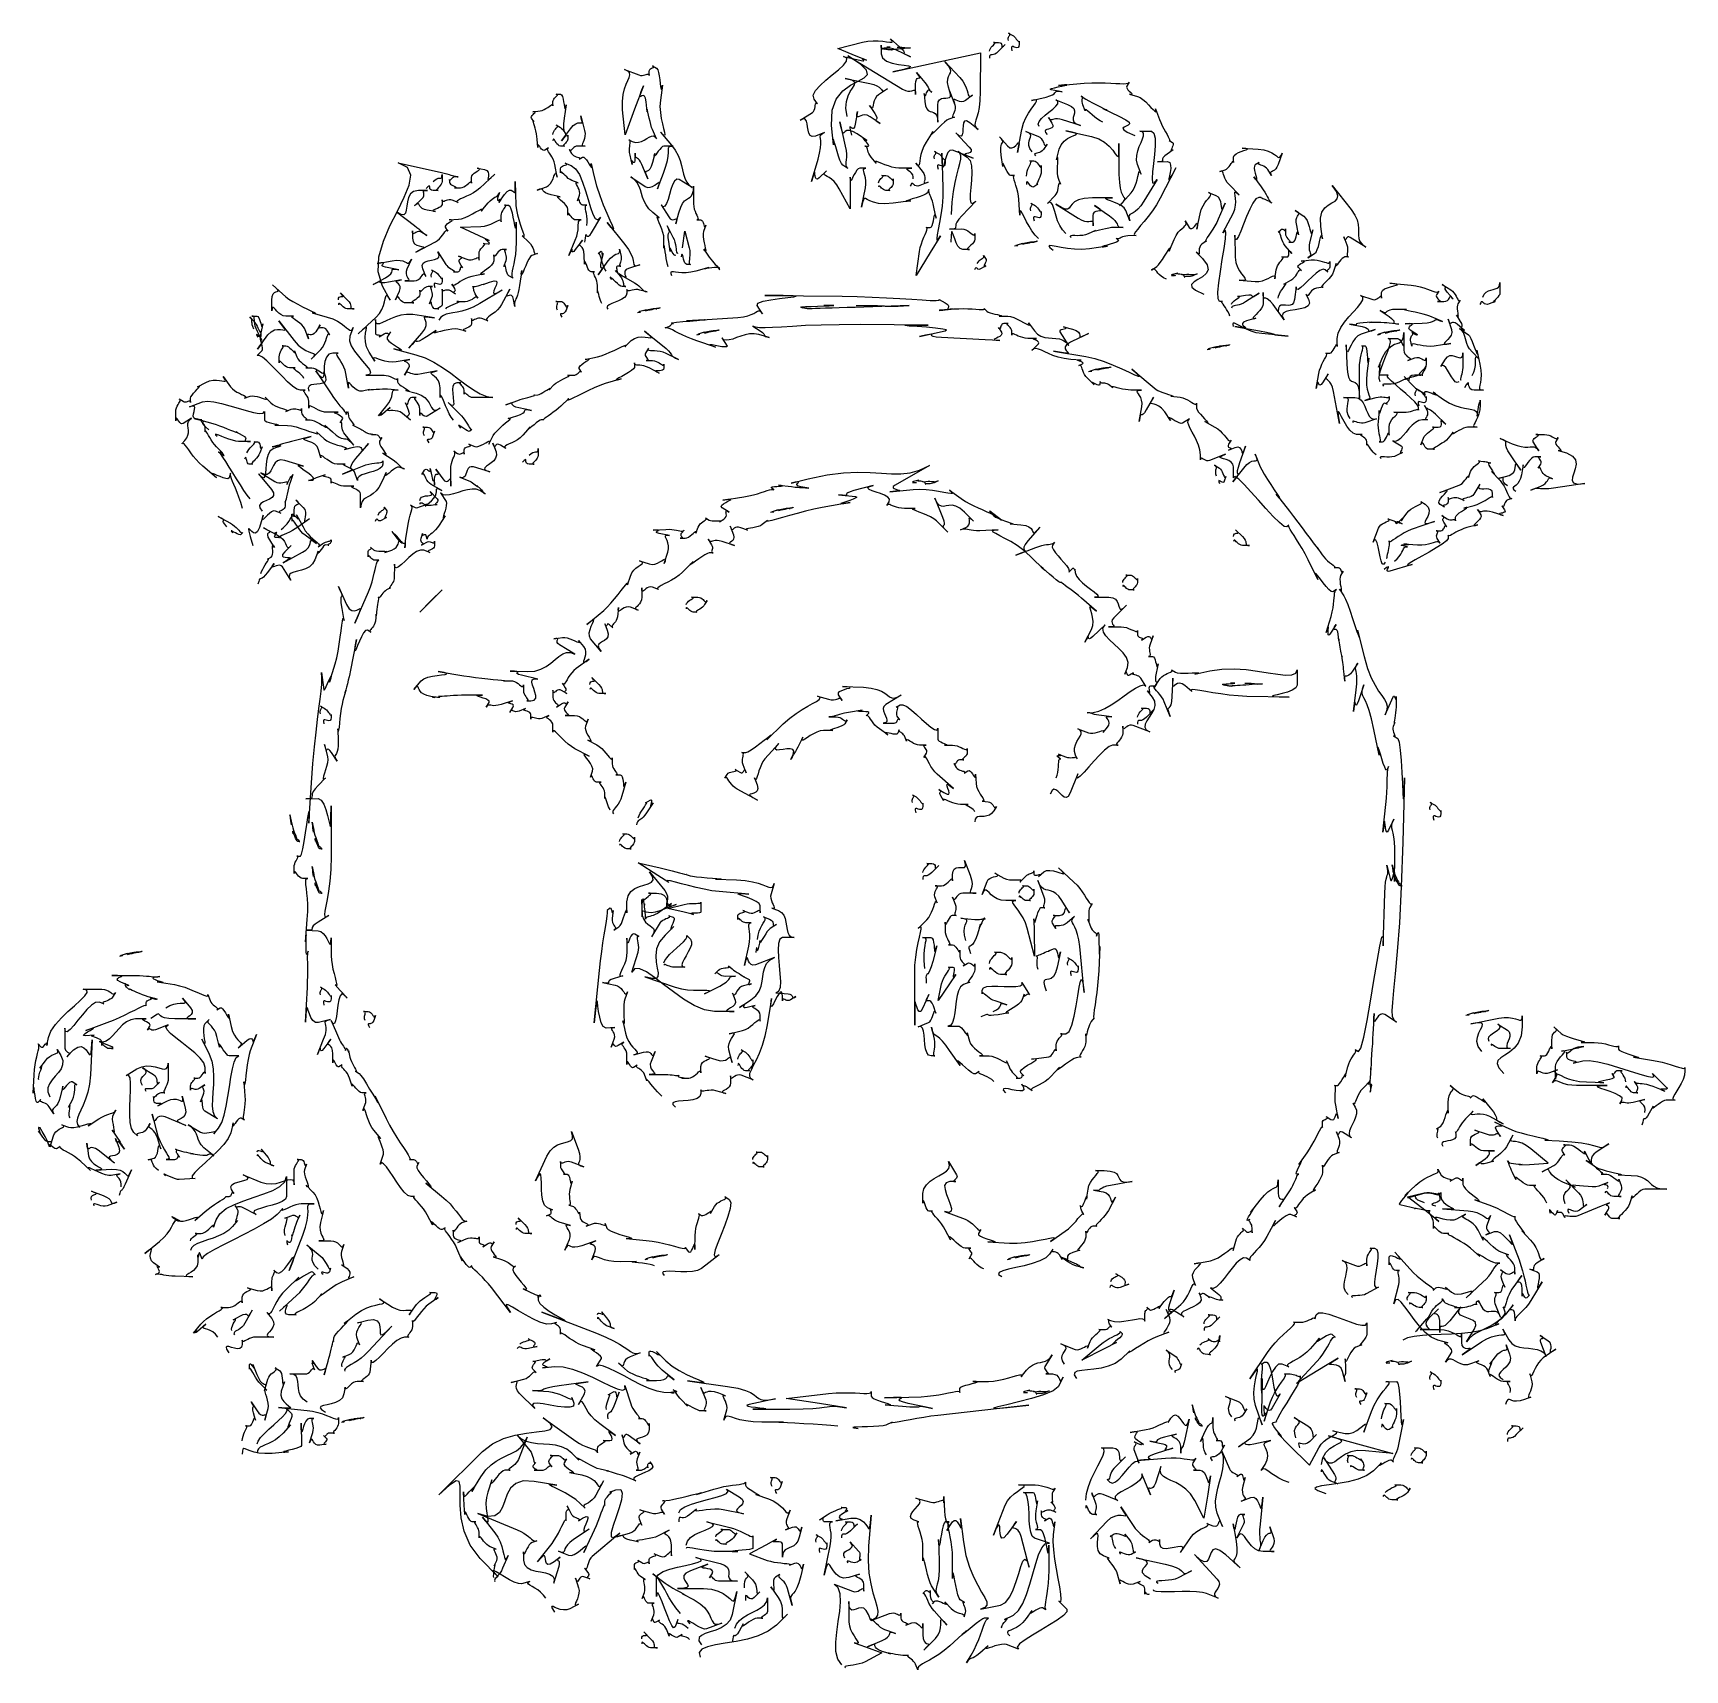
# Model space of a CAD drawing. Extents: x 20 to 243, y 20 to 241.
import ezdxf

# ---------------------------------------------------------------- set-up
doc = ezdxf.new("R2010")
doc.units = 0

msp = doc.modelspace()

# ---------------------------------------------------------------- linework, layer by layer
for points in [[(151.86, 240.26), (151.82, 240.44), (151.82, 240.6), (151.85, 240.73), (151.9, 240.83), (151.96, 240.92), (152.01, 241), (152.04, 241.07), (152.03, 241.13), (151.97, 241.2), (151.85, 241.28), (152.36, 241.01), (152.51, 240.9), (152.65, 240.77), (152.78, 240.63), (152.9, 240.47), (153.01, 240.33), (153.1, 240.21), (153.18, 240.12), (153.23, 240.07), (153.27, 240.08), (153.28, 240.17), (153.28, 239.76), (153.24, 239.48), (153.14, 239.34), (152.99, 239.3), (152.81, 239.33), (152.63, 239.38), (152.46, 239.44), (152.33, 239.45), (152.24, 239.39), (152.24, 239.21), (152.32, 238.89)], [(139.82, 211.76), (139.92, 212.28), (140.07, 212.78), (140.23, 213.25), (140.41, 213.67), (140.58, 214.05), (140.72, 214.38), (140.83, 214.64), (140.87, 214.84), (140.85, 214.96), (140.73, 215.01), (141.28, 215.01), (141.43, 215.08), (141.55, 215.28), (141.64, 215.56), (141.71, 215.88), (141.77, 216.19), (141.82, 216.46), (141.86, 216.64), (141.91, 216.7), (141.97, 216.58), (142.05, 216.24), (141.77, 217.76), (141.67, 218.18), (141.57, 218.54), (141.46, 218.85), (141.36, 219.12), (141.26, 219.34), (141.17, 219.54), (141.11, 219.71), (141.07, 219.86), (141.06, 220), (141.1, 220.13), (140.91, 219.68), (140.74, 219.53), (140.38, 219.36), (139.89, 219.19), (139.35, 219.01), (138.82, 218.85), (138.37, 218.71), (138.05, 218.6), (137.95, 218.54), (138.13, 218.54), (138.64, 218.6), (136.28, 218.28), (135.15, 218.2), (134.27, 218.26), (133.59, 218.41), (133.1, 218.6), (132.75, 218.78), (132.51, 218.9), (132.35, 218.91), (132.23, 218.75), (132.13, 218.39), (132, 217.75), (132.5, 220.35), (132.56, 220.85), (132.55, 221.3), (132.5, 221.7), (132.43, 222.04), (132.35, 222.33), (132.28, 222.57), (132.25, 222.76), (132.27, 222.9), (132.37, 222.98), (132.57, 223.01), (131.74, 223.01), (131.53, 222.93), (131.33, 222.73), (131.15, 222.45), (130.98, 222.14), (130.83, 221.82), (130.7, 221.56), (130.6, 221.38), (130.52, 221.33), (130.48, 221.46), (130.46, 221.8), (130.45, 220.26), (130.43, 217.51), (130.43, 217.51), (128.98, 220.21), (128.98, 220.21), (128.63, 220.78), (128.27, 221.2), (127.92, 221.51), (127.59, 221.73), (127.32, 221.89), (127.11, 222.01), (126.98, 222.12), (126.95, 222.25), (127.04, 222.43), (127.27, 222.67), (126.26, 221.71), (126.01, 221.54), (125.85, 221.58), (125.75, 221.74), (125.71, 221.98), (125.69, 222.22), (125.67, 222.41), (125.64, 222.46), (125.56, 222.33), (125.43, 221.94), (125.21, 221.22), (126.1, 224.21), (126.32, 225.06), (126.44, 225.75), (126.48, 226.29), (126.47, 226.71), (126.43, 227.02), (126.41, 227.26), (126.43, 227.43), (126.51, 227.57), (126.69, 227.7), (126.99, 227.83), (125.75, 227.35), (125.32, 227.28), (125.04, 227.43), (124.87, 227.73), (124.77, 228.13), (124.7, 228.58), (124.64, 229.01), (124.54, 229.38), (124.37, 229.62), (124.1, 229.69), (123.69, 229.52), (125.34, 230.54), (125.49, 230.68), (125.59, 230.87), (125.66, 231.08), (125.7, 231.29), (125.73, 231.5), (125.75, 231.68), (125.79, 231.8), (125.83, 231.86), (125.91, 231.83), (126.03, 231.69), (125.56, 232.35), (125.46, 232.88), (125.77, 233.5), (126.37, 234.19), (127.16, 234.9), (128.03, 235.62), (128.85, 236.31), (129.53, 236.93), (129.95, 237.47), (130, 237.88), (129.56, 238.13), (131.94, 237.57), (132.17, 237.53), (132.27, 237.54), (132.28, 237.58), (132.23, 237.64), (132.16, 237.71), (132.1, 237.77), (132.09, 237.8), (132.15, 237.79), (132.33, 237.73), (132.66, 237.6), (131.28, 238.17), (128.78, 239.21), (128.78, 239.21), (132.11, 240.05), (132.11, 240.05), (132.84, 240.18), (133.56, 240.23), (134.23, 240.21), (134.84, 240.16), (135.37, 240.1), (135.79, 240.05), (136.07, 240.04), (136.19, 240.1), (136.14, 240.24), (135.88, 240.5), (137.11, 239.42), (137.47, 239.09), (137.67, 238.86), (137.74, 238.71), (137.74, 238.63), (137.71, 238.58), (137.69, 238.54), (137.73, 238.5), (137.86, 238.41), (138.13, 238.27), (138.59, 238.05), (136.7, 238.96), (136.25, 239.14), (135.86, 239.22), (135.53, 239.23), (135.26, 239.2), (135.05, 239.16), (134.88, 239.12), (134.76, 239.13), (134.68, 239.2), (134.63, 239.36), (134.62, 239.63), (134.62, 238.48), (134.83, 237.91), (135.38, 237.5), (136.14, 237.23), (136.97, 237.05), (137.75, 236.93), (138.34, 236.84), (138.62, 236.74), (138.44, 236.59), (137.69, 236.37), (136.23, 236.03), (142.43, 237.39), (148.08, 238.62), (148.08, 238.62), (148.03, 233.32), (148.03, 233.32), (147.98, 232.15), (147.88, 231.21), (147.74, 230.48), (147.59, 229.91), (147.45, 229.49), (147.35, 229.16), (147.3, 228.9), (147.34, 228.68), (147.47, 228.47), (147.73, 228.22), (146.63, 229.13), (146.19, 229.4), (145.92, 229.38), (145.77, 229.14), (145.71, 228.75), (145.69, 228.3), (145.67, 227.86), (145.6, 227.51), (145.46, 227.34), (145.19, 227.4), (144.75, 227.79), (146.53, 225.87), (146.78, 225.53), (146.8, 225.29), (146.68, 225.15), (146.46, 225.06), (146.23, 225.01), (146.04, 224.97), (145.96, 224.91), (146.06, 224.8), (146.4, 224.63), (147.05, 224.37), (144.28, 225.44), (143.94, 225.41), (143.67, 225.13), (143.45, 224.68), (143.28, 224.15), (143.15, 223.66), (143.05, 223.29), (142.97, 223.15), (142.91, 223.32), (142.87, 223.92), (142.82, 225.03), (142.98, 220.36), (142.97, 219.12), (142.87, 217.89), (142.72, 216.72), (142.53, 215.65), (142.36, 214.73), (142.22, 213.99), (142.15, 213.49), (142.17, 213.27), (142.33, 213.37), (142.66, 213.85), (141.27, 211.6), (139.36, 208.51), (139.36, 208.51), (139.82, 211.76)], [(136.78, 239.38), (137.15, 239.38), (137.42, 239.36), (137.63, 239.34), (137.78, 239.32), (137.9, 239.3), (138, 239.28), (138.11, 239.27), (138.23, 239.27), (138.39, 239.27), (138.61, 239.3), (137.78, 239.19), (137.53, 239.16), (137.26, 239.13), (136.99, 239.11), (136.74, 239.08), (136.51, 239.06), (136.31, 239.04), (136.15, 239.03), (136.05, 239.02), (136.02, 239.01), (136.06, 239.01), (135.78, 239.01), (135.69, 239.01), (135.57, 239.02), (135.45, 239.04), (135.33, 239.07), (135.21, 239.09), (135.11, 239.11), (135.04, 239.12), (135, 239.12), (135, 239.11), (135.06, 239.09), (134.78, 239.19), (134.77, 239.22), (134.87, 239.25), (135.06, 239.28), (135.28, 239.3), (135.51, 239.33), (135.7, 239.34), (135.83, 239.36), (135.84, 239.37), (135.72, 239.38), (135.41, 239.38)], [(149.28, 238.81), (149.31, 239), (149.4, 239.18), (149.52, 239.36), (149.66, 239.51), (149.8, 239.65), (149.92, 239.77), (150, 239.87), (150.02, 239.94), (149.97, 239.99), (149.82, 240.01), (150.48, 240.01), (150.71, 239.97), (150.85, 239.89), (150.92, 239.77), (150.94, 239.64), (150.95, 239.52), (150.95, 239.43), (150.98, 239.39), (151.05, 239.41), (151.19, 239.52), (151.42, 239.74), (150.48, 238.81), (150.22, 238.58), (150, 238.44), (149.81, 238.37), (149.66, 238.34), (149.53, 238.34), (149.44, 238.34), (149.36, 238.31), (149.32, 238.24), (149.29, 238.1), (149.28, 237.87)], [(105.85, 209.68), (105.76, 209.98), (105.67, 210.38), (105.59, 210.82), (105.52, 211.28), (105.45, 211.72), (105.39, 212.1), (105.35, 212.37), (105.31, 212.5), (105.29, 212.46), (105.28, 212.2), (105.28, 213.47), (105.24, 213.87), (105.13, 214.31), (104.98, 214.77), (104.81, 215.21), (104.64, 215.62), (104.49, 215.98), (104.39, 216.25), (104.36, 216.41), (104.43, 216.44), (104.61, 216.32), (103.78, 217.01), (103.25, 217.52), (102.86, 218.04), (102.59, 218.56), (102.4, 219.08), (102.24, 219.58), (102.09, 220.07), (101.91, 220.55), (101.65, 221.01), (101.29, 221.45), (100.79, 221.86), (102.74, 220.54), (103.07, 220.41), (103.41, 220.43), (103.73, 220.55), (104.03, 220.73), (104.29, 220.91), (104.49, 221.05), (104.62, 221.1), (104.66, 221.02), (104.6, 220.75), (104.42, 220.24), (105.22, 222.36), (105.54, 223.29), (105.74, 224.05), (105.84, 224.65), (105.89, 225.12), (105.9, 225.46), (105.91, 225.71), (105.94, 225.86), (106.04, 225.96), (106.23, 226), (106.53, 226.01), (105.28, 226.01), (105.1, 225.94), (104.91, 225.78), (104.71, 225.55), (104.51, 225.29), (104.33, 225.04), (104.17, 224.82), (104.05, 224.67), (103.98, 224.62), (103.97, 224.72), (104.03, 224.99), (103.71, 223.76), (103.54, 223.22), (103.36, 222.88), (103.18, 222.69), (103.02, 222.6), (102.89, 222.57), (102.81, 222.55), (102.77, 222.48), (102.8, 222.33), (102.91, 222.04), (103.11, 221.57), (102.28, 223.51), (102.11, 223.85), (101.96, 224.09), (101.82, 224.24), (101.7, 224.34), (101.59, 224.39), (101.51, 224.44), (101.44, 224.51), (101.4, 224.61), (101.38, 224.77), (101.39, 225.03), (101.32, 224.01), (101.29, 223.83), (101.24, 223.76), (101.17, 223.77), (101.1, 223.83), (101.03, 223.92), (100.97, 223.99), (100.92, 224.01), (100.91, 223.97), (100.93, 223.81), (100.99, 223.52), (100.7, 224.76), (100.64, 225.11), (100.62, 225.43), (100.62, 225.71), (100.65, 225.96), (100.68, 226.18), (100.71, 226.37), (100.72, 226.53), (100.7, 226.66), (100.65, 226.76), (100.54, 226.83), (100.98, 226.62), (101.42, 226.5), (101.84, 226.51), (102.24, 226.63), (102.62, 226.81), (102.98, 227.02), (103.3, 227.21), (103.6, 227.34), (103.86, 227.37), (104.09, 227.27), (104.29, 227), (103.71, 228.26), (103.61, 228.53), (103.51, 228.9), (103.4, 229.32), (103.29, 229.77), (103.19, 230.2), (103.11, 230.57), (103.05, 230.83), (103.01, 230.96), (103, 230.9), (103.02, 230.61), (102.87, 231.97), (102.77, 232.49), (102.63, 232.76), (102.46, 232.84), (102.29, 232.8), (102.15, 232.72), (102.05, 232.66), (102.01, 232.7), (102.06, 232.92), (102.22, 233.38), (102.5, 234.15), (101.31, 230.97), (100.02, 227.51), (100.02, 227.51), (99.69, 230.92), (99.69, 230.92), (99.66, 232.03), (99.76, 232.96), (99.95, 233.73), (100.18, 234.36), (100.4, 234.87), (100.59, 235.28), (100.68, 235.61), (100.63, 235.88), (100.41, 236.12), (99.96, 236.34), (101.88, 235.61), (102.11, 235.55), (102.32, 235.54), (102.52, 235.57), (102.71, 235.61), (102.87, 235.67), (103.01, 235.72), (103.13, 235.74), (103.21, 235.73), (103.26, 235.66), (103.28, 235.53), (103.28, 236.1), (103.31, 236.25), (103.38, 236.36), (103.48, 236.44), (103.6, 236.51), (103.71, 236.56), (103.81, 236.6), (103.88, 236.64), (103.9, 236.69), (103.85, 236.76), (103.73, 236.85), (104.28, 236.51), (104.43, 236.3), (104.55, 235.94), (104.64, 235.48), (104.72, 234.97), (104.78, 234.48), (104.83, 234.05), (104.88, 233.76), (104.93, 233.65), (104.99, 233.79), (105.06, 234.23), (104.79, 232.2), (104.74, 231.36), (104.79, 230.53), (104.91, 229.73), (105.06, 228.99), (105.22, 228.36), (105.33, 227.86), (105.39, 227.53), (105.34, 227.41), (105.16, 227.52), (104.81, 227.9), (106.29, 226.14), (106.81, 225.43), (107.19, 224.73), (107.45, 224.05), (107.64, 223.39), (107.79, 222.77), (107.93, 222.19), (108.09, 221.66), (108.31, 221.18), (108.63, 220.76), (109.07, 220.4), (107.35, 221.46), (107, 221.52), (106.7, 221.26), (106.45, 220.77), (106.23, 220.14), (106.03, 219.44), (105.83, 218.78), (105.63, 218.22), (105.41, 217.86), (105.16, 217.78), (104.88, 218.06), (105.93, 216.42), (106.12, 216.18), (106.32, 216.07), (106.5, 216.04), (106.67, 216.07), (106.81, 216.13), (106.92, 216.16), (106.99, 216.16), (107.01, 216.07), (106.98, 215.86), (106.9, 215.51), (107.29, 216.98), (107.54, 217.72), (107.8, 218.23), (108.07, 218.58), (108.33, 218.8), (108.58, 218.96), (108.81, 219.11), (109, 219.29), (109.15, 219.57), (109.25, 219.99), (109.28, 220.6), (109.28, 218.17), (109.31, 217.82), (109.38, 217.49), (109.48, 217.18), (109.59, 216.9), (109.7, 216.64), (109.79, 216.43), (109.86, 216.25), (109.88, 216.12), (109.84, 216.03), (109.72, 216.01), (110.25, 216.01), (110.39, 215.96), (110.5, 215.85), (110.58, 215.69), (110.63, 215.52), (110.68, 215.34), (110.72, 215.19), (110.76, 215.08), (110.8, 215.05), (110.87, 215.12), (110.95, 215.31), (110.63, 214.46), (110.57, 214.16), (110.58, 213.78), (110.63, 213.36), (110.71, 212.94), (110.8, 212.54), (110.87, 212.19), (110.92, 211.94), (110.91, 211.81), (110.82, 211.83), (110.65, 212.05), (111.41, 210.99), (111.63, 210.69), (111.84, 210.43), (112.04, 210.2), (112.22, 210.01), (112.38, 209.84), (112.51, 209.69), (112.62, 209.56), (112.71, 209.46), (112.76, 209.36), (112.78, 209.28), (112.78, 209.54), (112.69, 209.59), (112.46, 209.59), (112.13, 209.57), (111.77, 209.53), (111.4, 209.48), (111.09, 209.43), (110.88, 209.41), (110.82, 209.42), (110.96, 209.48), (111.34, 209.6), (109.6, 209.1), (108.89, 208.94), (108.26, 208.87), (107.7, 208.88), (107.23, 208.92), (106.85, 208.97), (106.55, 209.02), (106.35, 209.02), (106.23, 208.95), (106.22, 208.79), (106.3, 208.51)], [(138.94, 221.56), (138.98, 221.85), (138.9, 222.1), (138.74, 222.32), (138.54, 222.51), (138.34, 222.67), (138.18, 222.79), (138.11, 222.89), (138.15, 222.95), (138.36, 222.99), (138.77, 223.01), (137.01, 223.01), (136.58, 223.05), (136.1, 223.16), (135.62, 223.31), (135.15, 223.48), (134.72, 223.65), (134.35, 223.8), (134.06, 223.9), (133.89, 223.93), (133.85, 223.86), (133.97, 223.68), (133.28, 224.51), (133.1, 224.75), (132.97, 224.98), (132.88, 225.19), (132.82, 225.39), (132.77, 225.57), (132.73, 225.72), (132.68, 225.84), (132.62, 225.93), (132.54, 225.99), (132.42, 226.01), (132.88, 226.01), (132.95, 226.05), (132.92, 226.17), (132.8, 226.33), (132.64, 226.52), (132.47, 226.71), (132.33, 226.87), (132.24, 226.98), (132.25, 227.01), (132.38, 226.94), (132.68, 226.74), (131.4, 227.64), (130.79, 227.99), (130.33, 228.12), (130, 228.09), (129.78, 227.98), (129.63, 227.84), (129.53, 227.76), (129.45, 227.79), (129.36, 228), (129.24, 228.47), (129.07, 229.26), (129.78, 226.01), (129.89, 225.41), (129.94, 224.9), (129.94, 224.48), (129.91, 224.13), (129.88, 223.84), (129.85, 223.6), (129.85, 223.41), (129.89, 223.24), (129.98, 223.1), (130.15, 222.97), (129.45, 223.4), (129.26, 223.64), (129.07, 224.08), (128.87, 224.65), (128.68, 225.28), (128.5, 225.9), (128.35, 226.43), (128.24, 226.79), (128.17, 226.92), (128.15, 226.74), (128.19, 226.18), (127.93, 228.78), (128.01, 230.84), (128.57, 232.36), (129.46, 233.45), (130.5, 234.22), (131.51, 234.77), (132.33, 235.22), (132.77, 235.68), (132.67, 236.25), (131.84, 237.06), (130.12, 238.21), (137.53, 233.69), (137.92, 233.5), (138.25, 233.42), (138.53, 233.42), (138.76, 233.47), (138.93, 233.53), (139.07, 233.58), (139.17, 233.58), (139.23, 233.5), (139.27, 233.3), (139.28, 232.97), (139.28, 234.36), (139.32, 234.75), (139.4, 234.99), (139.52, 235.13), (139.65, 235.19), (139.77, 235.22), (139.85, 235.24), (139.88, 235.29), (139.84, 235.4), (139.69, 235.6), (139.43, 235.93), (140.53, 234.59), (140.72, 234.35), (140.86, 234.15), (140.97, 233.98), (141.05, 233.84), (141.12, 233.72), (141.18, 233.61), (141.23, 233.52), (141.3, 233.43), (141.37, 233.36), (141.47, 233.28), (141.09, 233.54), (140.99, 233.56), (140.89, 233.49), (140.81, 233.35), (140.74, 233.18), (140.67, 233.01), (140.62, 232.86), (140.57, 232.76), (140.53, 232.75), (140.5, 232.86), (140.47, 233.11), (140.56, 232.01), (140.65, 231.43), (140.8, 231.05), (141.01, 230.82), (141.24, 230.69), (141.48, 230.61), (141.72, 230.53), (141.94, 230.41), (142.12, 230.18), (142.24, 229.81), (142.28, 229.25), (142.28, 231.51), (142.35, 231.97), (142.52, 232.26), (142.77, 232.41), (143.06, 232.48), (143.36, 232.49), (143.64, 232.51), (143.86, 232.57), (144, 232.72), (144.02, 233), (143.89, 233.46), (144.61, 231.59), (144.66, 231.35), (144.65, 231.09), (144.58, 230.83), (144.5, 230.59), (144.4, 230.36), (144.32, 230.17), (144.27, 230.02), (144.28, 229.92), (144.36, 229.89), (144.54, 229.93), (143.78, 229.64), (143.51, 229.49), (143.18, 229.22), (142.81, 228.89), (142.43, 228.52), (142.08, 228.17), (141.78, 227.86), (141.55, 227.65), (141.44, 227.57), (141.46, 227.66), (141.64, 227.96), (140.72, 226.55), (140.39, 225.97), (140.17, 225.4), (140.02, 224.87), (139.92, 224.39), (139.87, 223.98), (139.82, 223.67), (139.76, 223.46), (139.67, 223.38), (139.53, 223.44), (139.31, 223.67), (140.19, 222.62), (140.39, 222.31), (140.5, 222.01), (140.54, 221.74), (140.52, 221.5), (140.49, 221.3), (140.47, 221.15), (140.48, 221.04), (140.56, 221), (140.72, 221.02), (140.99, 221.11), (139.86, 220.67), (139.59, 220.6), (139.38, 220.61), (139.21, 220.67), (139.08, 220.76), (138.98, 220.85), (138.9, 220.93), (138.82, 220.96), (138.75, 220.93), (138.67, 220.81), (138.57, 220.58)], [(144.03, 233.07), (143.74, 233.95), (143.62, 234.6), (143.65, 235.08), (143.75, 235.42), (143.89, 235.69), (144.01, 235.91), (144.05, 236.16), (143.98, 236.46), (143.72, 236.86), (143.25, 237.42), (145.27, 235.25), (145.67, 234.76), (145.95, 234.3), (146.14, 233.88), (146.26, 233.5), (146.34, 233.18), (146.41, 232.93), (146.48, 232.77), (146.58, 232.7), (146.74, 232.74), (146.98, 232.89), (146.02, 232.16), (145.76, 232.03), (145.49, 232), (145.23, 232.04), (144.98, 232.12), (144.77, 232.21), (144.6, 232.28), (144.48, 232.31), (144.42, 232.26), (144.44, 232.09), (144.55, 231.79)], [(130.02, 230), (129.86, 231.12), (129.93, 232.03), (130.16, 232.78), (130.46, 233.37), (130.77, 233.84), (131.01, 234.21), (131.1, 234.5), (130.98, 234.74), (130.56, 234.94), (129.77, 235.13), (133.09, 234.47), (133.66, 234.33), (134.07, 234.15), (134.35, 233.97), (134.54, 233.8), (134.66, 233.64), (134.76, 233.53), (134.86, 233.47), (135, 233.47), (135.2, 233.56), (135.5, 233.75), (134.29, 232.93), (134.01, 232.69), (133.82, 232.4), (133.69, 232.1), (133.6, 231.8), (133.55, 231.53), (133.5, 231.32), (133.45, 231.19), (133.37, 231.16), (133.25, 231.25), (133.07, 231.5), (133.79, 230.4), (133.97, 230.08), (134.05, 229.87), (134.05, 229.73), (134, 229.65), (133.94, 229.6), (133.9, 229.57), (133.9, 229.52), (133.98, 229.43), (134.17, 229.29), (134.5, 229.07), (133.14, 229.97), (132.76, 230.17), (132.42, 230.23), (132.12, 230.2), (131.87, 230.11), (131.67, 230.02), (131.52, 229.95), (131.42, 229.94), (131.37, 230.03), (131.37, 230.27), (131.43, 230.68), (131.14, 228.96), (131.04, 228.57), (130.92, 228.39), (130.79, 228.37), (130.66, 228.43), (130.55, 228.52), (130.46, 228.6), (130.42, 228.58), (130.42, 228.43), (130.49, 228.07), (130.63, 227.46)], [(155.91, 213.51), (155.44, 213.97), (155.01, 214.53), (154.63, 215.16), (154.28, 215.78), (153.99, 216.35), (153.74, 216.83), (153.56, 217.14), (153.43, 217.26), (153.36, 217.11), (153.36, 216.65), (153.25, 218.76), (153.19, 219.28), (153.1, 219.78), (152.98, 220.25), (152.86, 220.67), (152.73, 221.05), (152.63, 221.38), (152.55, 221.64), (152.53, 221.84), (152.56, 221.96), (152.66, 222.01), (152.17, 222.01), (152.02, 222.08), (151.85, 222.28), (151.68, 222.56), (151.51, 222.88), (151.36, 223.19), (151.23, 223.46), (151.13, 223.64), (151.06, 223.7), (151.05, 223.58), (151.09, 223.24), (150.85, 224.76), (150.79, 225.36), (150.79, 225.79), (150.85, 226.09), (150.92, 226.28), (151, 226.41), (151.06, 226.51), (151.08, 226.62), (151.02, 226.75), (150.88, 226.96), (150.62, 227.27), (151.7, 226.02), (152.01, 225.78), (152.31, 225.75), (152.58, 225.87), (152.82, 226.07), (153.02, 226.28), (153.16, 226.43), (153.25, 226.46), (153.27, 226.29), (153.21, 225.87), (153.08, 225.11), (153.67, 228.26), (153.89, 229.09), (154.2, 229.82), (154.56, 230.46), (154.92, 231.01), (155.25, 231.47), (155.51, 231.82), (155.64, 232.06), (155.63, 232.2), (155.41, 232.23), (154.95, 232.14), (156.92, 232.63), (157.43, 232.78), (157.78, 232.93), (158, 233.06), (158.13, 233.18), (158.21, 233.28), (158.27, 233.36), (158.35, 233.41), (158.49, 233.43), (158.72, 233.41), (159.08, 233.34), (157.63, 233.62), (157.5, 233.69), (157.67, 233.79), (158.05, 233.89), (158.54, 233.99), (159.04, 234.09), (159.48, 234.18), (159.74, 234.24), (159.75, 234.27), (159.41, 234.27), (158.62, 234.21), (162.09, 234.49), (163.12, 234.55), (164.06, 234.57), (164.91, 234.55), (165.67, 234.52), (166.34, 234.48), (166.91, 234.44), (167.39, 234.43), (167.75, 234.44), (168.01, 234.5), (168.16, 234.62), (167.85, 234.12), (167.82, 233.96), (167.88, 233.79), (168, 233.61), (168.16, 233.43), (168.32, 233.27), (168.46, 233.13), (168.54, 233.03), (168.55, 232.96), (168.44, 232.95), (168.19, 233), (169.28, 232.72), (169.63, 232.56), (170, 232.29), (170.39, 231.96), (170.76, 231.59), (171.1, 231.23), (171.4, 230.93), (171.62, 230.71), (171.76, 230.63), (171.8, 230.72), (171.7, 231.03), (172.25, 229.6), (172.43, 229.17), (172.63, 228.73), (172.85, 228.31), (173.07, 227.91), (173.28, 227.55), (173.45, 227.24), (173.58, 226.99), (173.66, 226.82), (173.66, 226.75), (173.58, 226.77), (174.01, 226.49), (174.09, 226.38), (174.1, 226.22), (174.06, 226.04), (173.99, 225.85), (173.91, 225.67), (173.84, 225.51), (173.8, 225.4), (173.82, 225.35), (173.92, 225.38), (174.11, 225.5), (173.28, 224.91), (172.96, 224.66), (172.77, 224.45), (172.68, 224.28), (172.65, 224.15), (172.65, 224.05), (172.65, 223.98), (172.62, 223.93), (172.51, 223.9), (172.31, 223.88), (171.97, 223.86), (173.36, 223.91), (173.64, 223.78), (173.76, 223.44), (173.77, 222.96), (173.7, 222.44), (173.6, 221.96), (173.53, 221.59), (173.54, 221.44), (173.66, 221.57), (173.96, 222.08), (174.47, 223.06), (172.36, 218.95), (171.85, 218.05), (171.3, 217.23), (170.74, 216.49), (170.2, 215.82), (169.71, 215.25), (169.31, 214.77), (169.01, 214.39), (168.85, 214.11), (168.87, 213.95), (169.09, 213.9), (167.99, 213.85), (167.71, 213.82), (167.47, 213.77), (167.27, 213.71), (167.09, 213.64), (166.94, 213.57), (166.81, 213.51), (166.7, 213.47), (166.6, 213.45), (166.51, 213.47), (166.42, 213.53), (166.71, 213.25), (166.67, 213.15), (166.43, 213.02), (166.06, 212.88), (165.61, 212.75), (165.17, 212.62), (164.79, 212.5), (164.54, 212.42), (164.49, 212.38), (164.7, 212.38), (165.24, 212.45), (162.81, 212.12), (161.76, 212.03), (160.75, 212.06), (159.81, 212.16), (158.98, 212.29), (158.28, 212.43), (157.75, 212.53), (157.41, 212.57), (157.3, 212.5), (157.45, 212.29), (157.89, 211.91)], [(96.88, 204.74), (96.78, 204.89), (96.69, 205.11), (96.61, 205.38), (96.53, 205.67), (96.46, 205.95), (96.4, 206.19), (96.35, 206.36), (96.31, 206.44), (96.29, 206.38), (96.28, 206.16), (96.28, 207.17), (96.26, 207.47), (96.2, 207.75), (96.11, 208.01), (96.01, 208.25), (95.91, 208.47), (95.83, 208.65), (95.77, 208.8), (95.75, 208.91), (95.79, 208.98), (95.89, 209.01), (95.42, 209.01), (95.28, 209.07), (95.14, 209.23), (95.01, 209.46), (94.89, 209.72), (94.79, 209.98), (94.69, 210.2), (94.62, 210.35), (94.57, 210.39), (94.54, 210.29), (94.53, 210.02), (94.5, 211.26), (94.45, 211.74), (94.36, 212.07), (94.24, 212.29), (94.11, 212.42), (94, 212.5), (93.91, 212.56), (93.88, 212.64), (93.91, 212.76), (94.03, 212.96), (94.26, 213.27), (93.29, 212.01), (93.08, 211.76), (92.96, 211.69), (92.89, 211.72), (92.86, 211.83), (92.86, 211.95), (92.86, 212.04), (92.83, 212.06), (92.77, 211.96), (92.64, 211.68), (92.43, 211.19), (93.28, 213.26), (93.48, 213.8), (93.6, 214.27), (93.66, 214.69), (93.69, 215.05), (93.7, 215.35), (93.71, 215.59), (93.74, 215.77), (93.8, 215.9), (93.91, 215.98), (94.09, 216.01), (93.35, 216.01), (93.18, 216.05), (93.01, 216.15), (92.86, 216.3), (92.72, 216.47), (92.6, 216.63), (92.49, 216.77), (92.4, 216.87), (92.34, 216.9), (92.3, 216.83), (92.28, 216.66), (92.28, 217.46), (92.22, 217.71), (92.06, 217.97), (91.83, 218.23), (91.57, 218.48), (91.31, 218.7), (91.09, 218.9), (90.94, 219.05), (90.9, 219.15), (91, 219.18), (91.27, 219.14), (90.03, 219.43), (89.59, 219.55), (89.28, 219.69), (89.09, 219.82), (88.97, 219.94), (88.9, 220.05), (88.84, 220.13), (88.77, 220.18), (88.65, 220.19), (88.45, 220.16), (88.14, 220.06), (89.39, 220.48), (89.69, 220.65), (89.94, 220.92), (90.13, 221.24), (90.29, 221.59), (90.41, 221.91), (90.52, 222.17), (90.6, 222.33), (90.68, 222.34), (90.76, 222.18), (90.85, 221.79), (90.53, 223.49), (90.43, 223.88), (90.29, 224.22), (90.13, 224.53), (89.97, 224.79), (89.81, 225.02), (89.68, 225.21), (89.58, 225.38), (89.53, 225.52), (89.55, 225.64), (89.65, 225.74), (89.17, 225.44), (89.02, 225.4), (88.87, 225.47), (88.73, 225.6), (88.6, 225.76), (88.48, 225.94), (88.37, 226.08), (88.29, 226.18), (88.24, 226.18), (88.21, 226.07), (88.21, 225.81), (88.13, 226.95), (88.09, 227.3), (88.03, 227.67), (87.94, 228.04), (87.85, 228.4), (87.77, 228.72), (87.69, 229), (87.64, 229.22), (87.62, 229.36), (87.64, 229.41), (87.71, 229.34), (87.38, 229.76), (87.33, 229.88), (87.37, 230.02), (87.46, 230.15), (87.58, 230.28), (87.71, 230.39), (87.82, 230.49), (87.89, 230.57), (87.89, 230.62), (87.79, 230.64), (87.57, 230.62), (88.53, 230.76), (88.81, 230.82), (89.08, 230.93), (89.33, 231.07), (89.56, 231.22), (89.77, 231.36), (89.94, 231.49), (90.09, 231.57), (90.19, 231.61), (90.26, 231.57), (90.28, 231.46), (90.28, 232.01), (90.31, 232.17), (90.38, 232.32), (90.48, 232.46), (90.6, 232.6), (90.71, 232.71), (90.81, 232.81), (90.88, 232.89), (90.9, 232.95), (90.85, 232.99), (90.73, 233.01), (91.28, 233.01), (91.43, 232.92), (91.55, 232.68), (91.65, 232.35), (91.72, 231.98), (91.78, 231.61), (91.84, 231.29), (91.89, 231.08), (91.94, 231.03), (92, 231.18), (92.07, 231.58), (91.8, 229.76), (91.71, 229.01), (91.71, 228.48), (91.76, 228.12), (91.84, 227.89), (91.91, 227.75), (91.97, 227.64), (91.98, 227.53), (91.91, 227.36), (91.74, 227.1), (91.45, 226.69), (92.66, 228.34), (93.02, 228.76), (93.35, 229.01), (93.62, 229.12), (93.85, 229.14), (94.02, 229.12), (94.14, 229.12), (94.21, 229.16), (94.21, 229.31), (94.15, 229.6), (94.03, 230.09), (94.55, 228.09), (94.61, 227.69), (94.6, 227.33), (94.54, 227.02), (94.45, 226.75), (94.35, 226.52), (94.27, 226.33), (94.24, 226.19), (94.27, 226.09), (94.39, 226.03), (94.62, 226.01), (93.63, 226.01), (93.41, 225.98), (93.23, 225.9), (93.08, 225.8), (92.96, 225.68), (92.87, 225.57), (92.78, 225.47), (92.7, 225.4), (92.62, 225.38), (92.54, 225.43), (92.45, 225.55), (92.79, 224.99), (92.92, 224.84), (93.07, 224.72), (93.25, 224.63), (93.43, 224.56), (93.6, 224.5), (93.75, 224.45), (93.86, 224.4), (93.91, 224.35), (93.9, 224.29), (93.8, 224.21), (94.27, 224.5), (94.43, 224.5), (94.6, 224.36), (94.79, 224.13), (94.98, 223.85), (95.16, 223.57), (95.31, 223.32), (95.42, 223.17), (95.48, 223.14), (95.49, 223.29), (95.42, 223.66), (95.78, 222), (96.14, 220.63), (96.59, 219.3), (97.07, 218.05), (97.54, 216.94), (97.96, 216), (98.28, 215.3), (98.44, 214.86), (98.41, 214.75), (98.14, 215), (97.58, 215.66), (99.99, 212.71), (100.48, 212.03), (100.81, 211.44), (101.01, 210.95), (101.12, 210.55), (101.17, 210.24), (101.21, 210.01), (101.28, 209.87), (101.41, 209.82), (101.65, 209.85), (102.02, 209.95), (100.49, 209.47), (100.16, 209.31), (100, 209.1), (99.97, 208.88), (100.01, 208.66), (100.08, 208.47), (100.13, 208.33), (100.11, 208.26), (99.98, 208.29), (99.68, 208.43), (99.17, 208.71), (101.28, 207.51), (101.64, 207.29), (101.9, 207.1), (102.08, 206.94), (102.2, 206.81), (102.29, 206.7), (102.37, 206.6), (102.46, 206.51), (102.58, 206.44), (102.75, 206.36), (102.99, 206.29), (102.03, 206.54), (101.75, 206.59), (101.48, 206.6), (101.23, 206.57), (101, 206.53), (100.8, 206.48), (100.62, 206.44), (100.48, 206.42), (100.37, 206.43), (100.31, 206.49), (100.28, 206.6), (100.28, 206.11), (100.19, 205.8), (99.93, 205.53), (99.57, 205.3), (99.14, 205.09), (98.68, 204.91), (98.25, 204.73), (97.89, 204.55), (97.64, 204.37), (97.56, 204.17), (97.68, 203.94)], [(156, 228.63), (155.85, 228.96), (155.98, 229.34), (156.32, 229.75), (156.79, 230.17), (157.32, 230.59), (157.83, 231), (158.25, 231.39), (158.5, 231.73), (158.52, 232.02), (158.23, 232.24), (159.81, 231.63), (160.37, 231.35), (160.67, 231.06), (160.78, 230.76), (160.75, 230.46), (160.67, 230.15), (160.59, 229.85), (160.57, 229.56), (160.69, 229.28), (161, 229.02), (161.57, 228.78), (159.16, 229.55), (158.77, 229.64), (158.45, 229.68), (158.2, 229.67), (158, 229.64), (157.84, 229.59), (157.71, 229.56), (157.6, 229.55), (157.49, 229.58), (157.38, 229.68), (157.26, 229.86), (157.72, 229.11), (157.84, 228.82), (157.82, 228.61), (157.69, 228.47), (157.49, 228.37), (157.26, 228.3), (157.04, 228.23), (156.87, 228.15), (156.79, 228.02), (156.84, 227.83), (157.06, 227.56)], [(164.62, 229.21), (164.25, 229.4), (163.88, 229.64), (163.51, 229.92), (163.16, 230.21), (162.85, 230.48), (162.58, 230.71), (162.36, 230.88), (162.22, 230.96), (162.16, 230.93), (162.2, 230.77), (161.9, 231.56), (161.83, 231.78), (161.8, 231.97), (161.79, 232.12), (161.8, 232.25), (161.82, 232.36), (161.83, 232.45), (161.83, 232.53), (161.81, 232.61), (161.76, 232.69), (161.67, 232.77), (162.06, 232.48), (162.29, 232.34), (162.69, 232.13), (163.2, 231.86), (163.75, 231.57), (164.3, 231.29), (164.76, 231.05), (165.08, 230.89), (165.2, 230.82), (165.06, 230.88), (164.58, 231.1), (166.78, 230.06), (167.7, 229.57), (168.14, 229.23), (168.21, 228.99), (168.03, 228.82), (167.75, 228.7), (167.47, 228.57), (167.32, 228.42), (167.43, 228.2), (167.91, 227.87), (168.91, 227.41)], [(90.28, 227.57), (90.31, 227.8), (90.38, 227.99), (90.48, 228.16), (90.6, 228.29), (90.71, 228.4), (90.81, 228.5), (90.88, 228.58), (90.9, 228.66), (90.85, 228.75), (90.73, 228.85), (91.28, 228.51), (91.44, 228.38), (91.6, 228.22), (91.74, 228.03), (91.87, 227.84), (91.99, 227.66), (92.09, 227.51), (92.17, 227.4), (92.23, 227.34), (92.27, 227.36), (92.28, 227.46), (92.28, 226.95), (92.25, 226.79), (92.18, 226.65), (92.08, 226.52), (91.97, 226.39), (91.85, 226.28), (91.75, 226.19), (91.69, 226.11), (91.67, 226.05), (91.71, 226.02), (91.83, 226.01), (91.28, 226.01), (91.12, 226.05), (90.97, 226.16), (90.82, 226.32), (90.69, 226.5), (90.58, 226.68), (90.48, 226.83), (90.39, 226.93), (90.33, 226.96), (90.3, 226.9), (90.28, 226.71)], [(155.03, 225.24), (154.74, 225.68), (154.61, 226.07), (154.6, 226.41), (154.66, 226.7), (154.75, 226.96), (154.83, 227.2), (154.86, 227.41), (154.79, 227.6), (154.58, 227.79), (154.2, 227.98), (155.82, 227.35), (156.07, 227.21), (156.27, 227.03), (156.41, 226.82), (156.52, 226.6), (156.61, 226.4), (156.68, 226.23), (156.75, 226.11), (156.83, 226.07), (156.93, 226.12), (157.06, 226.28), (156.57, 225.53), (156.42, 225.35), (156.24, 225.22), (156.05, 225.13), (155.86, 225.08), (155.68, 225.04), (155.54, 225.01), (155.43, 224.97), (155.38, 224.91), (155.39, 224.82), (155.48, 224.68)], [(159.62, 214.18), (159.14, 214.67), (158.78, 215.25), (158.49, 215.89), (158.27, 216.53), (158.1, 217.14), (157.94, 217.68), (157.78, 218.09), (157.6, 218.35), (157.39, 218.41), (157.1, 218.23), (158.17, 219.3), (158.31, 219.49), (158.42, 219.73), (158.5, 220.01), (158.57, 220.3), (158.62, 220.56), (158.66, 220.8), (158.7, 220.96), (158.75, 221.05), (158.81, 221.03), (158.89, 220.87), (158.6, 221.63), (158.53, 221.92), (158.49, 222.32), (158.48, 222.78), (158.49, 223.25), (158.5, 223.71), (158.51, 224.09), (158.51, 224.38), (158.49, 224.51), (158.44, 224.45), (158.35, 224.16), (158.71, 225.56), (158.97, 226.19), (159.36, 226.66), (159.82, 227.01), (160.28, 227.25), (160.68, 227.42), (160.96, 227.54), (161.05, 227.64), (160.91, 227.74), (160.45, 227.87), (159.62, 228.06), (163.07, 227.31), (164.04, 226.98), (164.83, 226.51), (165.45, 225.97), (165.93, 225.43), (166.27, 224.97), (166.51, 224.66), (166.66, 224.57), (166.74, 224.77), (166.78, 225.35), (166.78, 226.36), (166.78, 222.16), (166.83, 221.09), (166.94, 220.31), (167.09, 219.77), (167.26, 219.4), (167.4, 219.16), (167.51, 218.99), (167.53, 218.83), (167.45, 218.64), (167.24, 218.35), (166.87, 217.92), (168.41, 219.66), (168.7, 220.06), (168.92, 220.52), (169.09, 220.99), (169.22, 221.45), (169.31, 221.87), (169.4, 222.22), (169.47, 222.45), (169.55, 222.55), (169.65, 222.47), (169.78, 222.19), (169.29, 223.51), (169.16, 224.11), (169.19, 224.72), (169.33, 225.34), (169.53, 225.93), (169.76, 226.49), (169.96, 226.98), (170.09, 227.4), (170.11, 227.73), (169.97, 227.93), (169.62, 228.01), (171.17, 228.01), (171.5, 227.74), (171.65, 227.05), (171.65, 226.05), (171.57, 224.87), (171.44, 223.65), (171.32, 222.52), (171.27, 221.61), (171.32, 221.05), (171.53, 220.97), (171.94, 221.5), (170.16, 218.56), (169.73, 217.93), (169.33, 217.48), (168.99, 217.17), (168.69, 216.97), (168.44, 216.84), (168.26, 216.74), (168.15, 216.63), (168.11, 216.48), (168.14, 216.25), (168.26, 215.9), (167.72, 217.31), (167.48, 217.65), (167.09, 217.95), (166.61, 218.2), (166.1, 218.42), (165.62, 218.61), (165.23, 218.75), (165.01, 218.87), (165, 218.94), (165.28, 218.99), (165.91, 219.01), (163.18, 219.01), (162.07, 218.93), (161.3, 218.73), (160.78, 218.46), (160.45, 218.15), (160.23, 217.86), (160.05, 217.62), (159.84, 217.48), (159.52, 217.49), (159.01, 217.69), (158.26, 218.13), (161.28, 216.24), (161.75, 215.99), (162.14, 215.86), (162.45, 215.81), (162.71, 215.81), (162.91, 215.84), (163.06, 215.86), (163.17, 215.84), (163.24, 215.75), (163.27, 215.56), (163.28, 215.24), (163.28, 216.55), (163.34, 216.9), (163.5, 217.11), (163.71, 217.22), (163.94, 217.26), (164.14, 217.27), (164.29, 217.27), (164.33, 217.31), (164.24, 217.42), (163.97, 217.63), (163.49, 217.97), (165.5, 216.56), (165.94, 216.23), (166.24, 215.94), (166.42, 215.69), (166.53, 215.49), (166.6, 215.33), (166.65, 215.21), (166.72, 215.11), (166.84, 215.05), (167.04, 215.02), (167.36, 215.01), (166.09, 215.01), (165.77, 214.98), (165.39, 214.92), (164.97, 214.83), (164.54, 214.73), (164.14, 214.63), (163.79, 214.54), (163.54, 214.48), (163.4, 214.46), (163.42, 214.5), (163.62, 214.61), (162.61, 214.12), (162.27, 214), (161.89, 213.93), (161.51, 213.89), (161.13, 213.88), (160.8, 213.89), (160.51, 213.89), (160.3, 213.88), (160.18, 213.84), (160.17, 213.76), (160.31, 213.63)], [(181.78, 203.01), (181.66, 203.33), (181.5, 203.64), (181.33, 203.92), (181.16, 204.19), (181, 204.42), (180.86, 204.62), (180.75, 204.78), (180.7, 204.9), (180.71, 204.98), (180.79, 205.01), (180.36, 205.01), (180.17, 205.34), (180.16, 206.23), (180.28, 207.52), (180.5, 209.04), (180.75, 210.65), (180.99, 212.17), (181.16, 213.45), (181.22, 214.33), (181.12, 214.65), (180.81, 214.26), (182.26, 216.96), (182.46, 217.47), (182.55, 217.99), (182.57, 218.48), (182.53, 218.93), (182.48, 219.31), (182.44, 219.6), (182.45, 219.78), (182.53, 219.82), (182.71, 219.7), (183.04, 219.39), (181.7, 220.74), (181.41, 221.06), (181.21, 221.37), (181.08, 221.66), (180.98, 221.92), (180.92, 222.14), (180.87, 222.33), (180.81, 222.47), (180.72, 222.56), (180.6, 222.59), (180.41, 222.55), (181.15, 222.79), (181.33, 222.89), (181.51, 223.04), (181.67, 223.23), (181.82, 223.43), (181.95, 223.63), (182.06, 223.8), (182.16, 223.91), (182.22, 223.96), (182.27, 223.92), (182.28, 223.76), (182.28, 224.49), (182.37, 224.73), (182.61, 224.93), (182.94, 225.11), (183.31, 225.26), (183.67, 225.38), (183.96, 225.48), (184.14, 225.56), (184.14, 225.62), (183.92, 225.68), (183.41, 225.73), (185.61, 225.58), (186.35, 225.48), (186.95, 225.3), (187.42, 225.09), (187.78, 224.87), (188.05, 224.66), (188.25, 224.51), (188.41, 224.44), (188.54, 224.49), (188.67, 224.68), (188.82, 225.05), (188.28, 223.5), (188.13, 223.16), (187.96, 222.92), (187.79, 222.76), (187.62, 222.65), (187.48, 222.58), (187.36, 222.51), (187.28, 222.45), (187.25, 222.35), (187.29, 222.21), (187.4, 222), (186.89, 222.84), (186.74, 223.02), (186.56, 223.16), (186.35, 223.27), (186.15, 223.36), (185.95, 223.43), (185.78, 223.49), (185.66, 223.55), (185.6, 223.62), (185.61, 223.69), (185.72, 223.77), (185.19, 223.45), (185.08, 223.29), (185.06, 223.02), (185.1, 222.69), (185.18, 222.34), (185.27, 222), (185.35, 221.72), (185.38, 221.52), (185.36, 221.44), (185.24, 221.54), (185, 221.83), (186.01, 220.47), (186.28, 220.09), (186.49, 219.76), (186.67, 219.46), (186.82, 219.2), (186.94, 218.98), (187.04, 218.78), (187.14, 218.62), (187.23, 218.48), (187.33, 218.37), (187.44, 218.28), (187.03, 218.54), (186.89, 218.62), (186.73, 218.69), (186.56, 218.77), (186.4, 218.83), (186.24, 218.89), (186.1, 218.95), (186, 218.99), (185.94, 219.02), (185.94, 219.03), (186.01, 219.03), (185.67, 219.06), (185.29, 218.87), (184.87, 218.29), (184.45, 217.45), (184.02, 216.46), (183.62, 215.44), (183.25, 214.5), (182.93, 213.77), (182.67, 213.36), (182.5, 213.39), (182.42, 213.97), (182.5, 210.97), (182.59, 210.26), (182.79, 209.65), (183.06, 209.14), (183.34, 208.72), (183.6, 208.4), (183.79, 208.15), (183.88, 207.98), (183.8, 207.88), (183.53, 207.85), (183.02, 207.87), (185.19, 207.7), (185.7, 207.71), (186.17, 207.8), (186.59, 207.95), (186.96, 208.11), (187.26, 208.28), (187.51, 208.41), (187.7, 208.48), (187.82, 208.46), (187.87, 208.32), (187.86, 208.04), (188.03, 209.26), (188.1, 209.54), (188.22, 209.81), (188.37, 210.06), (188.54, 210.29), (188.69, 210.49), (188.83, 210.67), (188.92, 210.81), (188.96, 210.92), (188.92, 210.98), (188.79, 211.01), (189.4, 211.01), (189.59, 211.05), (189.69, 211.16), (189.74, 211.31), (189.74, 211.48), (189.73, 211.64), (189.72, 211.77), (189.73, 211.84), (189.79, 211.84), (189.92, 211.73), (190.13, 211.49), (189.26, 212.53), (189.08, 212.79), (188.93, 213.07), (188.81, 213.36), (188.72, 213.63), (188.65, 213.88), (188.58, 214.1), (188.52, 214.27), (188.46, 214.37), (188.38, 214.4), (188.29, 214.34), (188.64, 214.7), (188.74, 214.77), (188.84, 214.78), (188.93, 214.76), (189.02, 214.71), (189.09, 214.65), (189.16, 214.6), (189.21, 214.57), (189.25, 214.59), (189.27, 214.66), (189.28, 214.81), (189.28, 214.17), (189.31, 213.98), (189.38, 213.8), (189.48, 213.64), (189.6, 213.48), (189.71, 213.35), (189.81, 213.23), (189.88, 213.14), (189.9, 213.07), (189.85, 213.02), (189.73, 213.01), (190.28, 213.01), (190.43, 213.07), (190.55, 213.23), (190.64, 213.46), (190.72, 213.72), (190.78, 213.98), (190.83, 214.2), (190.88, 214.35), (190.93, 214.39), (190.99, 214.29), (191.06, 214.02), (190.8, 215.26), (190.73, 215.73), (190.74, 216.08), (190.8, 216.34), (190.89, 216.53), (190.99, 216.66), (191.06, 216.76), (191.08, 216.85), (191.03, 216.96), (190.88, 217.11), (190.6, 217.31), (191.76, 216.51), (192, 216.27), (192.2, 215.93), (192.35, 215.54), (192.47, 215.14), (192.57, 214.77), (192.65, 214.46), (192.72, 214.26), (192.79, 214.2), (192.88, 214.32), (192.98, 214.66), (192.59, 213.12), (192.5, 212.64), (192.48, 212.26), (192.51, 211.97), (192.57, 211.74), (192.63, 211.56), (192.68, 211.42), (192.7, 211.3), (192.66, 211.19), (192.54, 211.06), (192.32, 210.91), (193.23, 211.48), (193.43, 211.68), (193.59, 212.01), (193.73, 212.42), (193.84, 212.85), (193.94, 213.27), (194.02, 213.62), (194.09, 213.86), (194.16, 213.95), (194.22, 213.84), (194.29, 213.48), (194.05, 215.14), (194.01, 216.26), (194.21, 217.07), (194.59, 217.63), (195.06, 218.02), (195.55, 218.31), (195.98, 218.57), (196.28, 218.87), (196.37, 219.27), (196.17, 219.85), (195.61, 220.68), (198.17, 217.43), (198.67, 216.68), (198.97, 216.01), (199.11, 215.41), (199.15, 214.88), (199.15, 214.39), (199.14, 213.94), (199.19, 213.52), (199.34, 213.12), (199.64, 212.74), (200.16, 212.35), (198.04, 213.65), (197.86, 213.73), (197.72, 213.73), (197.62, 213.66), (197.55, 213.57), (197.49, 213.46), (197.45, 213.37), (197.41, 213.33), (197.35, 213.36), (197.28, 213.49), (197.17, 213.74), (197.58, 212.67), (197.66, 212.4), (197.69, 212.15), (197.69, 211.91), (197.67, 211.69), (197.64, 211.49), (197.62, 211.33), (197.61, 211.19), (197.63, 211.09), (197.7, 211.03), (197.81, 211.01), (197.32, 211.01), (197.16, 210.95), (196.97, 210.81), (196.78, 210.61), (196.59, 210.38), (196.41, 210.15), (196.26, 209.96), (196.14, 209.83), (196.08, 209.79), (196.07, 209.88), (196.13, 210.12), (195.79, 209.03), (195.64, 208.7), (195.42, 208.38), (195.16, 208.06), (194.88, 207.77), (194.62, 207.51), (194.39, 207.29), (194.23, 207.11), (194.15, 206.98), (194.2, 206.92), (194.4, 206.93), (193.47, 206.78), (193.21, 206.7), (192.99, 206.57), (192.81, 206.41), (192.66, 206.23), (192.54, 206.06), (192.43, 205.92), (192.34, 205.82), (192.25, 205.78), (192.15, 205.83), (192.05, 205.99), (192.42, 205.29), (192.55, 204.75), (192.35, 204.39), (191.9, 204.15), (191.29, 203.99), (190.61, 203.88), (189.94, 203.78), (189.37, 203.63), (188.98, 203.4), (188.86, 203.04), (189.11, 202.53), (187.61, 204.57), (187.28, 204.98), (187.01, 205.23), (186.79, 205.36), (186.62, 205.42), (186.5, 205.44), (186.4, 205.46), (186.34, 205.5), (186.31, 205.62), (186.29, 205.85), (186.28, 206.22), (186.28, 204.7), (186.22, 204.41), (186.06, 204.1), (185.83, 203.79), (185.57, 203.5), (185.31, 203.23), (185.09, 202.99), (184.94, 202.81), (184.9, 202.7), (185, 202.66), (185.27, 202.72), (184.03, 202.36), (183.62, 202.2), (183.46, 202.02), (183.49, 201.85), (183.62, 201.69), (183.78, 201.56), (183.9, 201.46), (183.9, 201.4), (183.7, 201.4), (183.24, 201.47), (182.43, 201.61), (185.78, 201.01), (186.73, 200.83), (187.32, 200.7), (187.64, 200.62), (187.78, 200.56), (187.82, 200.53), (187.86, 200.5), (187.97, 200.48), (188.24, 200.44), (188.77, 200.39), (189.63, 200.3), (186.1, 200.65), (185.34, 200.77), (184.65, 200.98), (184.03, 201.23), (183.48, 201.5), (183.02, 201.74), (182.65, 201.94), (182.38, 202.06), (182.21, 202.06), (182.16, 201.91), (182.23, 201.59)], [(76.82, 188.97), (76.53, 189.35), (76.25, 189.82), (76, 190.35), (75.76, 190.88), (75.56, 191.38), (75.38, 191.81), (75.23, 192.13), (75.12, 192.3), (75.06, 192.27), (75.03, 192.01), (75.03, 193.31), (74.96, 193.85), (74.79, 194.28), (74.54, 194.61), (74.28, 194.86), (74.04, 195.05), (73.86, 195.2), (73.78, 195.31), (73.86, 195.4), (74.13, 195.5), (74.63, 195.6), (72.51, 195.2), (72, 195.13), (71.6, 195.14), (71.29, 195.19), (71.05, 195.27), (70.87, 195.35), (70.72, 195.41), (70.6, 195.43), (70.48, 195.4), (70.35, 195.27), (70.19, 195.05), (70.78, 196.01), (70.88, 196.26), (70.85, 196.46), (70.72, 196.61), (70.55, 196.73), (70.38, 196.82), (70.25, 196.88), (70.19, 196.95), (70.26, 197.01), (70.49, 197.08), (70.94, 197.17), (69.07, 196.82), (68.55, 196.77), (68.04, 196.82), (67.54, 196.93), (67.09, 197.07), (66.7, 197.21), (66.38, 197.32), (66.15, 197.38), (66.03, 197.35), (66.04, 197.2), (66.2, 196.91), (65.42, 198.16), (65.08, 198.87), (64.93, 199.55), (64.9, 200.17), (64.95, 200.7), (65.03, 201.13), (65.08, 201.41), (65.05, 201.53), (64.88, 201.45), (64.53, 201.15), (63.94, 200.61), (66.37, 202.87), (66.83, 203.39), (67.15, 203.93), (67.37, 204.45), (67.51, 204.94), (67.6, 205.35), (67.67, 205.65), (67.75, 205.81), (67.86, 205.8), (68.02, 205.59), (68.28, 205.15), (67.25, 207.06), (66.67, 208.99), (66.76, 211.04), (67.35, 213.14), (68.24, 215.22), (69.25, 217.22), (70.18, 219.08), (70.85, 220.72), (71.06, 222.09), (70.63, 223.11), (69.36, 223.73), (75.19, 222.43), (75.59, 222.33), (75.93, 222.24), (76.23, 222.16), (76.48, 222.08), (76.7, 222.02), (76.88, 221.96), (77.04, 221.91), (77.19, 221.88), (77.32, 221.85), (77.44, 221.85), (77.03, 221.84), (76.91, 221.82), (76.8, 221.77), (76.69, 221.69), (76.59, 221.6), (76.5, 221.52), (76.43, 221.44), (76.37, 221.39), (76.32, 221.38), (76.29, 221.41), (76.28, 221.5), (76.28, 221.09), (76.32, 220.97), (76.43, 220.85), (76.58, 220.75), (76.76, 220.65), (76.93, 220.56), (77.08, 220.48), (77.18, 220.42), (77.2, 220.38), (77.14, 220.35), (76.96, 220.34), (77.78, 220.34), (78.02, 220.38), (78.25, 220.48), (78.47, 220.62), (78.67, 220.79), (78.84, 220.95), (78.99, 221.08), (79.11, 221.18), (79.21, 221.2), (79.26, 221.14), (79.28, 220.97), (79.28, 221.75), (79.33, 221.97), (79.45, 222.16), (79.63, 222.33), (79.83, 222.48), (80.02, 222.6), (80.19, 222.71), (80.3, 222.8), (80.33, 222.88), (80.25, 222.95), (80.03, 223.01), (81, 222.82), (81.35, 222.68), (81.53, 222.47), (81.58, 222.21), (81.56, 221.94), (81.51, 221.7), (81.48, 221.53), (81.5, 221.46), (81.64, 221.52), (81.93, 221.76), (82.42, 222.21), (80.39, 220.32), (79.98, 219.99), (79.52, 219.69), (79.04, 219.43), (78.58, 219.21), (78.15, 219.02), (77.78, 218.86), (77.5, 218.71), (77.33, 218.59), (77.3, 218.49), (77.44, 218.39), (76.67, 218.69), (76.45, 218.74), (76.23, 218.75), (76.03, 218.71), (75.85, 218.65), (75.69, 218.59), (75.55, 218.53), (75.44, 218.5), (75.35, 218.52), (75.3, 218.58), (75.28, 218.72), (75.28, 218.12), (75.23, 217.95), (75.08, 217.8), (74.88, 217.68), (74.65, 217.57), (74.42, 217.47), (74.23, 217.39), (74.1, 217.32), (74.06, 217.26), (74.15, 217.21), (74.39, 217.16), (73.29, 217.32), (72.89, 217.42), (72.61, 217.56), (72.42, 217.72), (72.29, 217.89), (72.2, 218.04), (72.13, 218.16), (72.06, 218.22), (71.96, 218.21), (71.8, 218.11), (71.57, 217.9), (72.49, 218.82), (72.71, 219.07), (72.81, 219.29), (72.84, 219.48), (72.83, 219.63), (72.79, 219.76), (72.76, 219.85), (72.77, 219.92), (72.85, 219.97), (73.02, 220), (73.32, 220.01), (72.09, 220.01), (71.43, 219.87), (71, 219.53), (70.74, 219.03), (70.6, 218.45), (70.52, 217.86), (70.45, 217.32), (70.33, 216.91), (70.11, 216.69), (69.72, 216.73), (69.11, 217.1), (71.55, 215.25), (71.88, 215), (72.13, 214.8), (72.32, 214.63), (72.47, 214.5), (72.59, 214.39), (72.69, 214.3), (72.79, 214.21), (72.9, 214.12), (73.04, 214.02), (73.22, 213.91), (72.53, 214.33), (72.31, 214.43), (72.1, 214.44), (71.91, 214.4), (71.75, 214.33), (71.61, 214.24), (71.49, 214.17), (71.4, 214.14), (71.34, 214.18), (71.3, 214.3), (71.28, 214.53), (71.28, 213.55), (71.37, 213.09), (71.58, 212.79), (71.88, 212.6), (72.2, 212.5), (72.5, 212.44), (72.72, 212.4), (72.81, 212.34), (72.71, 212.21), (72.38, 212), (71.75, 211.65), (74.38, 213.06), (74.68, 213.25), (74.94, 213.48), (75.16, 213.72), (75.35, 213.97), (75.52, 214.19), (75.66, 214.39), (75.78, 214.54), (75.89, 214.62), (75.99, 214.62), (76.08, 214.52), (75.77, 215.03), (75.74, 215.18), (75.82, 215.33), (75.97, 215.48), (76.16, 215.62), (76.36, 215.74), (76.52, 215.85), (76.63, 215.93), (76.64, 215.99), (76.52, 216.02), (76.23, 216.01), (77.49, 216.1), (77.91, 216.18), (78.39, 216.35), (78.89, 216.58), (79.4, 216.84), (79.86, 217.1), (80.26, 217.31), (80.57, 217.46), (80.74, 217.51), (80.75, 217.43), (80.57, 217.18), (81.53, 218.32), (81.8, 218.61), (82.04, 218.83), (82.24, 218.98), (82.41, 219.08), (82.56, 219.16), (82.69, 219.22), (82.8, 219.3), (82.89, 219.4), (82.98, 219.54), (83.06, 219.74), (82.8, 218.95), (82.76, 218.77), (82.79, 218.69), (82.86, 218.68), (82.96, 218.71), (83.07, 218.77), (83.16, 218.82), (83.21, 218.83), (83.21, 218.78), (83.13, 218.64), (82.95, 218.38), (83.73, 219.45), (84.09, 219.86), (84.4, 220.03), (84.64, 220.02), (84.84, 219.92), (84.98, 219.79), (85.09, 219.71), (85.15, 219.73), (85.18, 219.94), (85.18, 220.4), (85.15, 221.19), (85.27, 217.95), (85.34, 217.36), (85.47, 216.72), (85.65, 216.08), (85.85, 215.46), (86.04, 214.89), (86.21, 214.4), (86.33, 214.03), (86.36, 213.79), (86.3, 213.72), (86.11, 213.85), (86.98, 213.05), (87.24, 212.77), (87.43, 212.49), (87.55, 212.24), (87.63, 212.01), (87.68, 211.81), (87.72, 211.64), (87.78, 211.52), (87.86, 211.44), (87.98, 211.43), (88.17, 211.47), (87.42, 211.22), (87.22, 211.06), (87.01, 210.73), (86.79, 210.31), (86.59, 209.83), (86.39, 209.37), (86.23, 208.97), (86.1, 208.7), (86.02, 208.61), (86, 208.75), (86.05, 209.19), (85.77, 207.17), (85.68, 206.63), (85.57, 206.19), (85.47, 205.85), (85.37, 205.57), (85.27, 205.35), (85.19, 205.15), (85.13, 204.97), (85.09, 204.78), (85.08, 204.56), (85.11, 204.3), (84.95, 205.28), (84.84, 205.62), (84.69, 205.79), (84.51, 205.84), (84.34, 205.81), (84.18, 205.75), (84.06, 205.71), (84.01, 205.73), (84.04, 205.86), (84.17, 206.15), (84.43, 206.64), (83.33, 204.6), (83.08, 204.21), (82.77, 203.86), (82.45, 203.56), (82.12, 203.31), (81.81, 203.08), (81.55, 202.9), (81.36, 202.74), (81.27, 202.6), (81.29, 202.49), (81.45, 202.39), (80.66, 202.69), (80.43, 202.74), (80.22, 202.74), (80.03, 202.69), (79.85, 202.62), (79.69, 202.54), (79.55, 202.47), (79.44, 202.43), (79.35, 202.44), (79.3, 202.51), (79.28, 202.67), (79.28, 202), (79.23, 201.81), (79.1, 201.65), (78.91, 201.52), (78.7, 201.42), (78.49, 201.33), (78.31, 201.26), (78.19, 201.19), (78.16, 201.13), (78.25, 201.06), (78.49, 200.98), (77.42, 201.26), (77.06, 201.29), (76.6, 201.26), (76.09, 201.17), (75.57, 201.06), (75.08, 200.93), (74.66, 200.83), (74.35, 200.77), (74.19, 200.77), (74.22, 200.86), (74.49, 201.05), (73.17, 200.2), (72.58, 199.84), (72.19, 199.65), (71.95, 199.58), (71.82, 199.59), (71.76, 199.63), (71.71, 199.65), (71.64, 199.61), (71.5, 199.47), (71.23, 199.17), (70.8, 198.68), (72.56, 200.71), (72.95, 201.27), (73.12, 201.74), (73.14, 202.13), (73.06, 202.43), (72.96, 202.66), (72.89, 202.82), (72.93, 202.9), (73.13, 202.93), (73.55, 202.88), (74.26, 202.78), (71.33, 203.21), (70.49, 203.25), (69.7, 203.13), (68.97, 202.92), (68.31, 202.64), (67.73, 202.37), (67.23, 202.13), (66.83, 201.99), (66.53, 201.98), (66.35, 202.16), (66.28, 202.57), (66.28, 200.75), (66.31, 200.63), (66.4, 200.55), (66.51, 200.5), (66.65, 200.47), (66.78, 200.45), (66.89, 200.43), (66.97, 200.41), (66.99, 200.37), (66.94, 200.31), (66.8, 200.21), (67.44, 200.6), (67.62, 200.7), (67.76, 200.73), (67.86, 200.72), (67.93, 200.69), (67.98, 200.64), (68.03, 200.6), (68.07, 200.59), (68.13, 200.62), (68.21, 200.71), (68.32, 200.88), (67.88, 200.17), (67.88, 199.92), (68.09, 199.64), (68.44, 199.35), (68.86, 199.07), (69.27, 198.81), (69.62, 198.59), (69.81, 198.45), (69.78, 198.39), (69.46, 198.43), (68.77, 198.6), (71.76, 197.8), (73, 197.37), (74.19, 196.77), (75.35, 196.05), (76.46, 195.28), (77.52, 194.48), (78.54, 193.72), (79.52, 193.05), (80.45, 192.5), (81.33, 192.14), (82.17, 192.01), (79.46, 192.01), (79.27, 192.03), (79.09, 192.11), (78.92, 192.21), (78.76, 192.32), (78.63, 192.44), (78.51, 192.54), (78.41, 192.6), (78.34, 192.62), (78.3, 192.58), (78.28, 192.46), (78.28, 193.01), (78.25, 193.17), (78.18, 193.32), (78.08, 193.46), (77.97, 193.6), (77.85, 193.71), (77.75, 193.81), (77.69, 193.89), (77.67, 193.95), (77.71, 193.99), (77.83, 194.01), (77.28, 194.01), (76.92, 193.88), (76.74, 193.55), (76.68, 193.09), (76.72, 192.55), (76.79, 191.99), (76.85, 191.49), (76.86, 191.11), (76.77, 190.92), (76.53, 190.97), (76.1, 191.33), (77.9, 189.53), (78.15, 189.26), (78.37, 188.97), (78.55, 188.7), (78.71, 188.43), (78.85, 188.19), (78.96, 187.98), (79.07, 187.82), (79.16, 187.71), (79.24, 187.67), (79.31, 187.7), (79.06, 187.45), (78.94, 187.43), (78.74, 187.5), (78.49, 187.64), (78.23, 187.81), (77.97, 187.98), (77.75, 188.13), (77.59, 188.22), (77.53, 188.23), (77.59, 188.13), (77.8, 187.88)], [(94.86, 215.26), (94.9, 215.7), (94.9, 216.12), (94.86, 216.52), (94.8, 216.88), (94.74, 217.2), (94.69, 217.47), (94.66, 217.7), (94.67, 217.87), (94.72, 217.97), (94.85, 218.01), (94.31, 218.01), (94.17, 218.04), (94.06, 218.14), (93.98, 218.28), (93.91, 218.44), (93.86, 218.6), (93.81, 218.73), (93.77, 218.82), (93.72, 218.85), (93.66, 218.79), (93.58, 218.62), (93.87, 219.38), (93.91, 219.62), (93.88, 219.87), (93.8, 220.13), (93.69, 220.37), (93.57, 220.6), (93.47, 220.8), (93.41, 220.95), (93.41, 221.04), (93.5, 221.07), (93.7, 221.02), (92.84, 221.35), (92.59, 221.47), (92.35, 221.63), (92.13, 221.82), (91.92, 222.01), (91.74, 222.2), (91.58, 222.36), (91.46, 222.47), (91.36, 222.53), (91.3, 222.51), (91.28, 222.39), (91.28, 222.94), (91.32, 223.09), (91.43, 223.2), (91.57, 223.29), (91.74, 223.36), (91.91, 223.41), (92.05, 223.45), (92.15, 223.5), (92.17, 223.55), (92.11, 223.61), (91.94, 223.69), (92.73, 223.39), (93.33, 222.93), (93.84, 222.14), (94.29, 221.11), (94.68, 219.96), (95.04, 218.78), (95.37, 217.7), (95.68, 216.81), (96, 216.22), (96.33, 216.05), (96.68, 216.4), (95.44, 214.25), (95.23, 213.93), (95.07, 213.79), (94.95, 213.78), (94.87, 213.85), (94.8, 213.95), (94.76, 214.01), (94.72, 214.01), (94.67, 213.88), (94.61, 213.57), (94.52, 213.03)], [(141.86, 224.26), (141.82, 224.44), (141.82, 224.6), (141.85, 224.73), (141.9, 224.83), (141.96, 224.92), (142.01, 225), (142.04, 225.07), (142.03, 225.13), (141.97, 225.2), (141.85, 225.28), (142.36, 225.01), (142.51, 224.9), (142.65, 224.77), (142.78, 224.63), (142.9, 224.47), (143.01, 224.33), (143.1, 224.21), (143.18, 224.12), (143.23, 224.07), (143.27, 224.08), (143.28, 224.17), (143.28, 223.76), (143.24, 223.48), (143.14, 223.34), (142.99, 223.3), (142.81, 223.33), (142.63, 223.38), (142.46, 223.44), (142.33, 223.45), (142.24, 223.39), (142.24, 223.21), (142.32, 222.89)], [(144.14, 216.76), (144.23, 218.41), (144.4, 219.84), (144.62, 221.06), (144.86, 222.09), (145.09, 222.95), (145.28, 223.65), (145.4, 224.23), (145.41, 224.68), (145.28, 225.03), (144.98, 225.31), (146.28, 224.51), (146.66, 224.04), (146.84, 223.31), (146.88, 222.41), (146.84, 221.41), (146.75, 220.42), (146.67, 219.51), (146.65, 218.78), (146.74, 218.32), (146.98, 218.22), (147.43, 218.56), (145.53, 216.58), (145.13, 216.11), (144.88, 215.73), (144.75, 215.43), (144.71, 215.2), (144.7, 215.03), (144.69, 214.92), (144.65, 214.84), (144.52, 214.8), (144.27, 214.77), (143.87, 214.76), (145.53, 214.8), (145.81, 214.77), (146.08, 214.67), (146.33, 214.53), (146.56, 214.37), (146.77, 214.22), (146.94, 214.08), (147.09, 213.99), (147.19, 213.97), (147.26, 214.03), (147.28, 214.2), (147.28, 213.42), (147.24, 213.19), (147.12, 212.98), (146.96, 212.77), (146.77, 212.59), (146.59, 212.42), (146.43, 212.28), (146.32, 212.16), (146.29, 212.08), (146.36, 212.02), (146.56, 212.01), (145.67, 212.01), (145.32, 212.14), (145.02, 212.47), (144.78, 212.93), (144.58, 213.44), (144.42, 213.91), (144.3, 214.28), (144.21, 214.45), (144.15, 214.35), (144.1, 213.9), (144.07, 213.02)], [(154.28, 221.95), (154.31, 222.28), (154.38, 222.6), (154.48, 222.89), (154.6, 223.16), (154.71, 223.4), (154.81, 223.61), (154.88, 223.78), (154.9, 223.9), (154.85, 223.98), (154.73, 224.01), (155.28, 224.01), (155.44, 223.97), (155.6, 223.86), (155.74, 223.72), (155.87, 223.55), (155.99, 223.38), (156.09, 223.24), (156.17, 223.15), (156.23, 223.12), (156.27, 223.18), (156.28, 223.36), (156.28, 222.57), (156.25, 222.32), (156.18, 222.05), (156.08, 221.78), (155.97, 221.52), (155.85, 221.28), (155.75, 221.08), (155.69, 220.92), (155.67, 220.82), (155.71, 220.79), (155.83, 220.85), (155.28, 220.51), (155.12, 220.46), (154.97, 220.52), (154.82, 220.64), (154.69, 220.79), (154.58, 220.96), (154.48, 221.1), (154.39, 221.18), (154.33, 221.18), (154.3, 221.07), (154.28, 220.81)], [(74.08, 221.21), (74.34, 221.43), (74.57, 221.57), (74.75, 221.64), (74.91, 221.67), (75.03, 221.67), (75.13, 221.68), (75.2, 221.7), (75.25, 221.77), (75.27, 221.91), (75.28, 222.14), (75.28, 221.21), (75.25, 221.01), (75.16, 220.83), (75.04, 220.66), (74.9, 220.5), (74.76, 220.36), (74.65, 220.24), (74.57, 220.14), (74.54, 220.07), (74.6, 220.02), (74.74, 220.01), (74.08, 220.01), (73.85, 220.04), (73.72, 220.12), (73.65, 220.24), (73.62, 220.37), (73.62, 220.49), (73.61, 220.58), (73.59, 220.63), (73.51, 220.6), (73.38, 220.49), (73.15, 220.27)], [(134.28, 221.01), (134.31, 221.17), (134.38, 221.32), (134.48, 221.46), (134.6, 221.6), (134.71, 221.71), (134.81, 221.81), (134.88, 221.89), (134.9, 221.95), (134.85, 221.99), (134.73, 222.01), (135.28, 222.01), (135.44, 221.98), (135.6, 221.91), (135.74, 221.8), (135.87, 221.69), (135.99, 221.57), (136.09, 221.48), (136.17, 221.41), (136.23, 221.39), (136.27, 221.44), (136.28, 221.56), (136.28, 221.01), (136.25, 220.84), (136.18, 220.69), (136.08, 220.55), (135.97, 220.42), (135.85, 220.3), (135.75, 220.2), (135.69, 220.12), (135.67, 220.06), (135.71, 220.02), (135.83, 220.01), (135.28, 220.01), (135.12, 220.03), (134.97, 220.11), (134.82, 220.21), (134.69, 220.32), (134.58, 220.44), (134.48, 220.54), (134.39, 220.6), (134.33, 220.62), (134.3, 220.58), (134.28, 220.46)], [(173.22, 207.99), (172.8, 208.19), (172.48, 208.41), (172.23, 208.63), (172.03, 208.84), (171.88, 209.04), (171.76, 209.2), (171.64, 209.31), (171.52, 209.36), (171.37, 209.34), (171.18, 209.24), (171.9, 209.74), (172.11, 209.94), (172.37, 210.27), (172.66, 210.67), (172.95, 211.1), (173.22, 211.52), (173.45, 211.88), (173.63, 212.14), (173.72, 212.24), (173.71, 212.14), (173.57, 211.8), (174.26, 213.39), (174.52, 213.92), (174.8, 214.34), (175.06, 214.65), (175.31, 214.88), (175.53, 215.06), (175.7, 215.21), (175.82, 215.34), (175.88, 215.48), (175.85, 215.66), (175.74, 215.89), (176.28, 215.01), (176.45, 214.85), (176.63, 214.85), (176.81, 214.97), (176.99, 215.15), (177.15, 215.34), (177.28, 215.49), (177.37, 215.56), (177.41, 215.5), (177.39, 215.25), (177.29, 214.77), (177.74, 216.82), (177.91, 217.41), (178.14, 217.9), (178.38, 218.32), (178.63, 218.65), (178.86, 218.93), (179.04, 219.15), (179.16, 219.33), (179.18, 219.48), (179.09, 219.6), (178.86, 219.72), (179.88, 219.33), (180.18, 219.13), (180.38, 218.84), (180.5, 218.5), (180.57, 218.15), (180.6, 217.83), (180.63, 217.59), (180.68, 217.47), (180.76, 217.52), (180.9, 217.77), (181.13, 218.27), (180.21, 216.14), (180, 215.69), (179.75, 215.23), (179.47, 214.78), (179.2, 214.35), (178.94, 213.95), (178.72, 213.62), (178.55, 213.35), (178.47, 213.18), (178.47, 213.11), (178.59, 213.17), (177.98, 212.75), (177.8, 212.57), (177.69, 212.35), (177.64, 212.12), (177.63, 211.89), (177.63, 211.68), (177.64, 211.52), (177.62, 211.42), (177.56, 211.39), (177.44, 211.47), (177.23, 211.66), (178.09, 210.8), (178.72, 209.96), (178.82, 209.29), (178.55, 208.76), (178.05, 208.33), (177.46, 207.97), (176.93, 207.64), (176.6, 207.31), (176.61, 206.94), (177.12, 206.5), (178.27, 205.96)], [(75.28, 204.51), (75.26, 204.43), (75.19, 204.35), (75.09, 204.28), (74.98, 204.21), (74.86, 204.15), (74.77, 204.1), (74.71, 204.06), (74.69, 204.03), (74.73, 204.01), (74.85, 204.01), (74.31, 204.01), (74.17, 204.05), (74.07, 204.16), (73.99, 204.31), (73.92, 204.48), (73.88, 204.65), (73.84, 204.8), (73.8, 204.9), (73.75, 204.93), (73.69, 204.86), (73.6, 204.68), (73.92, 205.51), (73.98, 205.75), (73.99, 205.98), (73.96, 206.19), (73.91, 206.39), (73.85, 206.57), (73.8, 206.72), (73.77, 206.84), (73.79, 206.93), (73.86, 206.99), (74, 207.01), (73.39, 207.01), (73.21, 206.98), (73.04, 206.9), (72.88, 206.79), (72.74, 206.66), (72.61, 206.54), (72.5, 206.43), (72.41, 206.36), (72.34, 206.34), (72.3, 206.39), (72.28, 206.52), (72.28, 205.92), (72.23, 205.75), (72.11, 205.58), (71.93, 205.42), (71.73, 205.27), (71.53, 205.14), (71.36, 205.03), (71.24, 204.94), (71.21, 204.87), (71.28, 204.83), (71.49, 204.82), (70.53, 204.8), (70.2, 204.83), (69.94, 204.94), (69.75, 205.09), (69.6, 205.27), (69.49, 205.43), (69.4, 205.56), (69.32, 205.63), (69.24, 205.61), (69.13, 205.48), (68.99, 205.21), (69.53, 206.38), (69.64, 206.73), (69.62, 207), (69.52, 207.22), (69.38, 207.38), (69.23, 207.51), (69.12, 207.6), (69.08, 207.68), (69.16, 207.75), (69.39, 207.83), (69.82, 207.92), (68.03, 207.59), (67.53, 207.51), (67.2, 207.5), (67.01, 207.53), (66.91, 207.58), (66.87, 207.64), (66.83, 207.67), (66.77, 207.68), (66.63, 207.62), (66.38, 207.49), (65.96, 207.27), (67.65, 208.21), (68.09, 208.49), (68.36, 208.74), (68.5, 208.95), (68.55, 209.12), (68.55, 209.25), (68.56, 209.33), (68.61, 209.38), (68.75, 209.38), (69.02, 209.34), (69.46, 209.26), (67.65, 209.61), (67.34, 209.7), (67.2, 209.8), (67.18, 209.91), (67.24, 210.01), (67.32, 210.1), (67.39, 210.18), (67.39, 210.22), (67.28, 210.23), (67, 210.2), (66.52, 210.11), (68.53, 210.49), (69.14, 210.56), (69.62, 210.55), (69.98, 210.47), (70.26, 210.37), (70.46, 210.26), (70.62, 210.18), (70.74, 210.16), (70.86, 210.22), (70.99, 210.4), (71.15, 210.72), (70.53, 209.38), (70.43, 209.05), (70.42, 208.77), (70.48, 208.52), (70.57, 208.32), (70.67, 208.15), (70.75, 208.01), (70.78, 207.91), (70.73, 207.83), (70.57, 207.79), (70.27, 207.77), (71.53, 207.8), (71.85, 207.85), (72.11, 207.97), (72.31, 208.13), (72.47, 208.31), (72.6, 208.49), (72.7, 208.63), (72.79, 208.71), (72.88, 208.71), (72.97, 208.6), (73.09, 208.36), (72.68, 209.42), (72.6, 209.87), (72.73, 210.17), (73.02, 210.37), (73.41, 210.5), (73.84, 210.59), (74.27, 210.68), (74.62, 210.8), (74.86, 210.98), (74.91, 211.27), (74.73, 211.7), (75.78, 210.01), (75.91, 209.84), (76.08, 209.69), (76.27, 209.55), (76.46, 209.42), (76.65, 209.3), (76.81, 209.2), (76.93, 209.12), (76.98, 209.06), (76.96, 209.02), (76.85, 209.01), (77.4, 209.01), (77.54, 209.04), (77.64, 209.12), (77.71, 209.24), (77.76, 209.38), (77.79, 209.51), (77.82, 209.63), (77.86, 209.7), (77.9, 209.72), (77.97, 209.67), (78.07, 209.53), (77.68, 210.18), (77.58, 210.38), (77.58, 210.54), (77.64, 210.65), (77.73, 210.73), (77.83, 210.79), (77.91, 210.84), (77.94, 210.89), (77.9, 210.95), (77.76, 211.03), (77.5, 211.14), (78.62, 210.71), (78.92, 210.63), (79.2, 210.62), (79.45, 210.67), (79.66, 210.74), (79.85, 210.82), (80, 210.89), (80.12, 210.92), (80.21, 210.89), (80.26, 210.78), (80.28, 210.57), (80.28, 211.46), (80.32, 211.69), (80.41, 211.9), (80.53, 212.09), (80.68, 212.26), (80.82, 212.42), (80.94, 212.55), (81.03, 212.66), (81.05, 212.74), (81, 212.8), (80.84, 212.82), (81.53, 212.78), (81.67, 212.8), (81.68, 212.87), (81.6, 212.98), (81.48, 213.11), (81.34, 213.23), (81.22, 213.34), (81.15, 213.41), (81.18, 213.43), (81.34, 213.38), (81.66, 213.23), (80.28, 213.88), (77.78, 215.06), (77.78, 215.06), (80.53, 215.13), (80.53, 215.13), (81.01, 215.18), (81.46, 215.29), (81.86, 215.44), (82.22, 215.61), (82.53, 215.77), (82.79, 215.91), (83, 216), (83.16, 216.01), (83.25, 215.94), (83.28, 215.75), (83.28, 216.6), (83.31, 216.83), (83.38, 217.04), (83.48, 217.24), (83.6, 217.43), (83.71, 217.59), (83.81, 217.73), (83.88, 217.85), (83.9, 217.93), (83.85, 217.99), (83.73, 218.01), (84.28, 218.01), (84.44, 217.87), (84.6, 217.5), (84.74, 216.99), (84.87, 216.4), (84.99, 215.82), (85.09, 215.33), (85.17, 214.99), (85.23, 214.9), (85.27, 215.12), (85.28, 215.73), (85.28, 212.95), (85.26, 212.1), (85.19, 211.34), (85.09, 210.67), (84.98, 210.07), (84.87, 209.56), (84.78, 209.12), (84.72, 208.77), (84.71, 208.48), (84.76, 208.27), (84.89, 208.13), (84.33, 208.48), (84.19, 208.61), (84.08, 208.81), (84, 209.05), (83.94, 209.29), (83.89, 209.53), (83.85, 209.73), (83.81, 209.88), (83.76, 209.94), (83.7, 209.9), (83.62, 209.73), (83.93, 210.54), (83.99, 210.78), (84, 211), (83.97, 211.21), (83.91, 211.4), (83.85, 211.57), (83.8, 211.72), (83.77, 211.84), (83.79, 211.93), (83.86, 211.99), (84, 212.01), (83.39, 212.01), (83.21, 211.96), (83.04, 211.85), (82.88, 211.7), (82.74, 211.52), (82.61, 211.35), (82.5, 211.2), (82.41, 211.1), (82.34, 211.07), (82.3, 211.14), (82.28, 211.32), (82.28, 210.48), (82.2, 210.21), (81.99, 209.92), (81.68, 209.64), (81.34, 209.37), (81.01, 209.13), (80.73, 208.92), (80.54, 208.77), (80.5, 208.67), (80.65, 208.65), (81.04, 208.71), (79.3, 208.36), (78.82, 208.23), (78.4, 208.06), (78.03, 207.87), (77.72, 207.68), (77.44, 207.49), (77.21, 207.33), (77.01, 207.22), (76.85, 207.17), (76.71, 207.19), (76.59, 207.32), (76.95, 206.73), (77.03, 206.58), (77.05, 206.46), (77.02, 206.39), (76.97, 206.33), (76.92, 206.3), (76.87, 206.26), (76.85, 206.23), (76.87, 206.18), (76.95, 206.1), (77.1, 206), (76.44, 206.41), (76.25, 206.5), (76.07, 206.53), (75.91, 206.52), (75.76, 206.5), (75.62, 206.46), (75.51, 206.43), (75.41, 206.41), (75.34, 206.44), (75.3, 206.51), (75.28, 206.65), (75.28, 206.07), (75.28, 204.51)], [(154.86, 217.26), (154.82, 217.44), (154.82, 217.6), (154.85, 217.73), (154.9, 217.83), (154.96, 217.92), (155.01, 218), (155.04, 218.07), (155.03, 218.13), (154.97, 218.2), (154.85, 218.28), (155.36, 218.01), (155.51, 217.9), (155.65, 217.77), (155.78, 217.63), (155.9, 217.47), (156.01, 217.33), (156.1, 217.21), (156.18, 217.12), (156.23, 217.07), (156.27, 217.08), (156.28, 217.17), (156.28, 216.76), (156.24, 216.48), (156.14, 216.34), (155.99, 216.3), (155.81, 216.33), (155.63, 216.38), (155.46, 216.44), (155.33, 216.45), (155.24, 216.39), (155.24, 216.21), (155.32, 215.89)], [(106.86, 211.25), (106.76, 211.23), (106.64, 211.31), (106.52, 211.47), (106.41, 211.68), (106.3, 211.89), (106.2, 212.06), (106.13, 212.18), (106.09, 212.19), (106.08, 212.06), (106.12, 211.76), (105.92, 213.09), (105.86, 213.61), (105.85, 213.95), (105.88, 214.17), (105.94, 214.29), (105.99, 214.35), (106.03, 214.4), (106.04, 214.47), (106, 214.61), (105.89, 214.85), (105.69, 215.24), (106.5, 213.67), (106.64, 213.36), (106.74, 213.03), (106.82, 212.71), (106.87, 212.4), (106.92, 212.12), (106.95, 211.88), (106.99, 211.69), (107.04, 211.57), (107.1, 211.53), (107.18, 211.57)], [(107.78, 212.26), (108.11, 214.51), (108.11, 214.51), (108.7, 212.26), (108.7, 212.26), (108.77, 211.89), (108.79, 211.55), (108.78, 211.22), (108.75, 210.93), (108.72, 210.67), (108.69, 210.44), (108.67, 210.26), (108.69, 210.12), (108.75, 210.04), (108.87, 210.01), (108.37, 210.01), (108.23, 210.07), (108.11, 210.23), (108.02, 210.46), (107.93, 210.72), (107.86, 210.98), (107.81, 211.2), (107.75, 211.35), (107.7, 211.39), (107.65, 211.29), (107.6, 211.02)], [(153.78, 212.73), (154.1, 212.81), (154.4, 212.87), (154.68, 212.93), (154.93, 212.99), (155.16, 213.03), (155.35, 213.07), (155.51, 213.1), (155.63, 213.13), (155.71, 213.15), (155.74, 213.17), (155.7, 213.11), (155.67, 213.1), (155.61, 213.08), (155.53, 213.06), (155.44, 213.05), (155.35, 213.04), (155.28, 213.03), (155.23, 213.02), (155.21, 213.01), (155.24, 213.01), (155.32, 213.01), (154.95, 213.01), (154.81, 213), (154.61, 212.97), (154.39, 212.93), (154.16, 212.88), (153.94, 212.84), (153.75, 212.8), (153.61, 212.78), (153.55, 212.77), (153.58, 212.79), (153.72, 212.83), (153.03, 212.62), (152.88, 212.57), (152.84, 212.55), (152.86, 212.55), (152.93, 212.55), (153.01, 212.56), (153.08, 212.57), (153.11, 212.57), (153.07, 212.56), (152.94, 212.52), (152.68, 212.46)], [(97.45, 209.1), (97.26, 209.46), (97.1, 209.82), (96.97, 210.18), (96.86, 210.52), (96.77, 210.83), (96.7, 211.1), (96.63, 211.3), (96.56, 211.44), (96.49, 211.5), (96.4, 211.46), (96.71, 211.77), (96.79, 211.81), (96.84, 211.76), (96.88, 211.65), (96.89, 211.5), (96.91, 211.35), (96.92, 211.21), (96.93, 211.13), (96.96, 211.13), (97, 211.24), (97.06, 211.48), (96.8, 210.42), (96.71, 209.98), (96.71, 209.71), (96.76, 209.57), (96.84, 209.53), (96.92, 209.52), (96.98, 209.52), (96.98, 209.47), (96.9, 209.33), (96.7, 209.05), (96.37, 208.58), (97.74, 210.48), (98.04, 210.84), (98.32, 211.09), (98.56, 211.26), (98.78, 211.37), (98.97, 211.44), (99.12, 211.49), (99.22, 211.56), (99.28, 211.66), (99.3, 211.82), (99.26, 212.06), (99.48, 211.09), (99.51, 210.87), (99.49, 210.67), (99.46, 210.48), (99.41, 210.3), (99.35, 210.15), (99.3, 210.02), (99.28, 209.91), (99.28, 209.83), (99.33, 209.77), (99.43, 209.75), (98.99, 209.77), (98.89, 209.74), (98.86, 209.64), (98.86, 209.51), (98.89, 209.35), (98.93, 209.19), (98.97, 209.06), (98.98, 208.97), (98.95, 208.95), (98.87, 209.01), (98.72, 209.18), (99.36, 208.41), (99.53, 208.18), (99.64, 207.97), (99.72, 207.77), (99.77, 207.58), (99.8, 207.42), (99.83, 207.28), (99.87, 207.16), (99.93, 207.08), (100.01, 207.02), (100.13, 207.01), (99.65, 207.01), (99.47, 207.06), (99.24, 207.21), (98.98, 207.43), (98.71, 207.67), (98.46, 207.91), (98.24, 208.12), (98.08, 208.25), (98, 208.29), (98.03, 208.2), (98.17, 207.95)], [(147.63, 210.12), (147.74, 210.32), (147.87, 210.49), (148.01, 210.62), (148.14, 210.72), (148.27, 210.8), (148.39, 210.87), (148.47, 210.94), (148.52, 211.01), (148.52, 211.09), (148.46, 211.2), (148.75, 210.82), (148.81, 210.68), (148.81, 210.53), (148.77, 210.36), (148.71, 210.19), (148.64, 210.03), (148.58, 209.89), (148.55, 209.79), (148.56, 209.73), (148.63, 209.74), (148.78, 209.81), (148.16, 209.43), (147.97, 209.34), (147.83, 209.33), (147.72, 209.36), (147.64, 209.43), (147.58, 209.5), (147.53, 209.56), (147.48, 209.59), (147.42, 209.56), (147.35, 209.46), (147.25, 209.25)], [(188.28, 205.46), (188.33, 205.72), (188.46, 206.01), (188.63, 206.32), (188.83, 206.62), (189.03, 206.9), (189.2, 207.14), (189.32, 207.32), (189.35, 207.43), (189.28, 207.44), (189.07, 207.35), (190.02, 207.88), (190.28, 208.06), (190.5, 208.26), (190.67, 208.48), (190.82, 208.69), (190.93, 208.89), (191.04, 209.06), (191.13, 209.19), (191.22, 209.26), (191.32, 209.27), (191.43, 209.19), (191.03, 209.6), (190.97, 209.72), (191.04, 209.86), (191.19, 209.99), (191.38, 210.12), (191.58, 210.23), (191.75, 210.33), (191.86, 210.41), (191.86, 210.46), (191.72, 210.48), (191.41, 210.46), (192.78, 210.6), (193.19, 210.62), (193.57, 210.58), (193.93, 210.5), (194.26, 210.41), (194.55, 210.32), (194.8, 210.24), (195, 210.19), (195.15, 210.18), (195.25, 210.24), (195.28, 210.38), (195.28, 209.77), (195.27, 209.61), (195.22, 209.49), (195.16, 209.39), (195.09, 209.32), (195.02, 209.26), (194.95, 209.21), (194.91, 209.16), (194.9, 209.11), (194.93, 209.04), (195, 208.95), (194.66, 209.29), (194.36, 209.37), (193.94, 209.18), (193.44, 208.8), (192.89, 208.31), (192.33, 207.77), (191.8, 207.27), (191.34, 206.86), (190.98, 206.63), (190.77, 206.64), (190.73, 206.97), (190.51, 205.26), (190.39, 204.83), (190.19, 204.59), (189.93, 204.48), (189.63, 204.46), (189.31, 204.48), (189, 204.5), (188.72, 204.48), (188.49, 204.36), (188.34, 204.11), (188.28, 203.69)], [(73.86, 208.26), (73.82, 208.44), (73.82, 208.6), (73.85, 208.73), (73.9, 208.83), (73.96, 208.92), (74.01, 209), (74.04, 209.07), (74.03, 209.13), (73.97, 209.2), (73.85, 209.28), (74.36, 209.01), (74.51, 208.9), (74.65, 208.77), (74.78, 208.63), (74.9, 208.47), (75.01, 208.33), (75.1, 208.21), (75.18, 208.12), (75.23, 208.07), (75.27, 208.08), (75.28, 208.17), (75.28, 207.76), (75.24, 207.48), (75.14, 207.34), (74.99, 207.3), (74.81, 207.33), (74.63, 207.38), (74.46, 207.44), (74.33, 207.45), (74.24, 207.39), (74.24, 207.21), (74.32, 206.89)], [(75.78, 204.01), (75.94, 204.17), (76.18, 204.32), (76.47, 204.46), (76.78, 204.6), (77.08, 204.71), (77.34, 204.81), (77.52, 204.89), (77.6, 204.95), (77.53, 204.99), (77.3, 205.01), (78.4, 205.01), (78.71, 205.03), (78.97, 205.11), (79.19, 205.21), (79.38, 205.32), (79.55, 205.44), (79.69, 205.54), (79.81, 205.6), (79.92, 205.62), (80.02, 205.58), (80.12, 205.46), (79.78, 206.01), (79.7, 206.17), (79.63, 206.32), (79.59, 206.46), (79.57, 206.6), (79.55, 206.71), (79.54, 206.81), (79.52, 206.89), (79.49, 206.95), (79.44, 206.99), (79.38, 207.01), (79.64, 207.01), (79.76, 207.02), (79.95, 207.07), (80.18, 207.13), (80.42, 207.2), (80.66, 207.27), (80.86, 207.33), (81.01, 207.37), (81.07, 207.38), (81.02, 207.35), (80.83, 207.28), (81.7, 207.61), (82.32, 207.79), (82.63, 207.73), (82.69, 207.5), (82.6, 207.16), (82.44, 206.78), (82.28, 206.43), (82.22, 206.16), (82.34, 206.05), (82.72, 206.15), (83.43, 206.53), (80.38, 204.72), (79.47, 204.24), (78.66, 203.91), (77.94, 203.69), (77.31, 203.55), (76.75, 203.46), (76.27, 203.38), (75.84, 203.27), (75.46, 203.11), (75.13, 202.85), (74.83, 202.46)], [(175.28, 208.62), (175.66, 208.66), (175.97, 208.68), (176.23, 208.68), (176.44, 208.66), (176.62, 208.65), (176.77, 208.64), (176.91, 208.63), (177.04, 208.65), (177.18, 208.68), (177.33, 208.74), (176.78, 208.48), (176.61, 208.42), (176.44, 208.38), (176.27, 208.36), (176.11, 208.36), (175.97, 208.36), (175.84, 208.36), (175.75, 208.36), (175.68, 208.34), (175.65, 208.3), (175.67, 208.23), (175.53, 208.51), (175.46, 208.58), (175.33, 208.63), (175.17, 208.66), (174.99, 208.69), (174.82, 208.7), (174.67, 208.72), (174.57, 208.73), (174.53, 208.76), (174.57, 208.79), (174.72, 208.84), (174.03, 208.64), (173.9, 208.59), (173.89, 208.56), (173.96, 208.54), (174.09, 208.53), (174.23, 208.53), (174.35, 208.53), (174.41, 208.52), (174.38, 208.5), (174.23, 208.48), (173.91, 208.43)], [(48.33, 177), (48.08, 177.82), (47.83, 178.55), (47.58, 179.19), (47.35, 179.75), (47.14, 180.24), (46.96, 180.66), (46.81, 181.02), (46.72, 181.32), (46.68, 181.57), (46.7, 181.77), (46.5, 181.16), (46.35, 181.04), (46.06, 181.05), (45.69, 181.16), (45.28, 181.32), (44.88, 181.49), (44.54, 181.64), (44.31, 181.72), (44.25, 181.69), (44.4, 181.51), (44.81, 181.15), (42.95, 182.71), (42.46, 183.17), (42.03, 183.64), (41.65, 184.1), (41.32, 184.55), (41.04, 184.95), (40.79, 185.3), (40.58, 185.57), (40.41, 185.75), (40.25, 185.82), (40.12, 185.75), (40.53, 186.2), (40.8, 186.55), (40.94, 186.9), (41, 187.24), (41, 187.57), (40.97, 187.89), (40.94, 188.19), (40.94, 188.48), (41.01, 188.75), (41.17, 189), (41.44, 189.22), (40.28, 188.51), (40.12, 188.46), (39.97, 188.52), (39.82, 188.65), (39.69, 188.81), (39.58, 188.98), (39.48, 189.13), (39.39, 189.22), (39.33, 189.22), (39.3, 189.11), (39.28, 188.84), (39.28, 190.01), (39.31, 190.33), (39.38, 190.61), (39.48, 190.85), (39.6, 191.06), (39.71, 191.24), (39.81, 191.39), (39.88, 191.52), (39.9, 191.64), (39.85, 191.74), (39.73, 191.85), (40.28, 191.51), (40.44, 191.43), (40.6, 191.41), (40.74, 191.43), (40.87, 191.47), (40.99, 191.51), (41.09, 191.55), (41.17, 191.57), (41.23, 191.55), (41.27, 191.48), (41.28, 191.35), (41.28, 191.91), (41.34, 192.11), (41.49, 192.35), (41.7, 192.61), (41.94, 192.87), (42.18, 193.12), (42.38, 193.33), (42.52, 193.48), (42.56, 193.57), (42.47, 193.56), (42.22, 193.44), (43.36, 194.05), (43.86, 194.25), (44.35, 194.34), (44.8, 194.35), (45.2, 194.31), (45.53, 194.26), (45.79, 194.22), (45.95, 194.22), (46, 194.3), (45.92, 194.5), (45.69, 194.83), (46.7, 193.45), (46.94, 193.18), (47.24, 192.95), (47.56, 192.75), (47.89, 192.58), (48.19, 192.44), (48.46, 192.31), (48.65, 192.2), (48.75, 192.11), (48.74, 192.02), (48.59, 191.94), (49.36, 192.2), (49.63, 192.24), (49.94, 192.21), (50.28, 192.13), (50.63, 192.04), (50.95, 191.93), (51.23, 191.84), (51.43, 191.79), (51.55, 191.79), (51.54, 191.87), (51.39, 192.04), (52.15, 191.28), (52.41, 191.07), (52.73, 190.89), (53.06, 190.75), (53.4, 190.63), (53.72, 190.53), (54, 190.44), (54.2, 190.36), (54.31, 190.29), (54.3, 190.21), (54.16, 190.13), (54.91, 190.42), (55.13, 190.48), (55.34, 190.49), (55.54, 190.46), (55.72, 190.42), (55.88, 190.37), (56.02, 190.33), (56.13, 190.31), (56.21, 190.32), (56.26, 190.38), (56.28, 190.51), (56.28, 189.97), (56.31, 189.82), (56.4, 189.67), (56.52, 189.53), (56.65, 189.4), (56.79, 189.29), (56.9, 189.19), (56.98, 189.11), (57, 189.06), (56.95, 189.02), (56.81, 189.01), (57.45, 189.01), (57.69, 188.96), (58.01, 188.84), (58.36, 188.67), (58.73, 188.48), (59.07, 188.29), (59.37, 188.13), (59.59, 188.02), (59.69, 187.99), (59.66, 188.06), (59.45, 188.26), (60.46, 187.35), (60.97, 186.92), (61.36, 186.66), (61.67, 186.52), (61.91, 186.46), (62.12, 186.43), (62.31, 186.41), (62.5, 186.36), (62.73, 186.22), (63.01, 185.97), (63.36, 185.56), (62.03, 187.23), (61.92, 187.41), (61.84, 187.62), (61.79, 187.85), (61.76, 188.08), (61.74, 188.29), (61.72, 188.48), (61.69, 188.62), (61.66, 188.69), (61.6, 188.69), (61.52, 188.59), (61.83, 189.09), (61.86, 189.24), (61.76, 189.38), (61.58, 189.51), (61.36, 189.63), (61.13, 189.74), (60.94, 189.83), (60.81, 189.9), (60.8, 189.96), (60.93, 189.99), (61.25, 190.01), (59.84, 190.01), (59.38, 190.05), (58.96, 190.15), (58.58, 190.3), (58.25, 190.47), (57.96, 190.64), (57.72, 190.77), (57.53, 190.86), (57.39, 190.87), (57.31, 190.78), (57.28, 190.56), (57.28, 191.51), (57.25, 191.75), (57.17, 191.98), (57.05, 192.19), (56.92, 192.39), (56.79, 192.57), (56.68, 192.72), (56.61, 192.84), (56.58, 192.93), (56.63, 192.99), (56.77, 193.01), (56.15, 193.01), (55.67, 193.16), (55.08, 193.56), (54.41, 194.14), (53.7, 194.85), (52.97, 195.6), (52.25, 196.33), (51.6, 196.97), (51.03, 197.45), (50.58, 197.71), (50.28, 197.67), (50.97, 198.36), (51.01, 198.49), (51.01, 198.72), (50.96, 199), (50.9, 199.3), (50.82, 199.59), (50.76, 199.85), (50.73, 200.02), (50.73, 200.09), (50.8, 200.02), (50.94, 199.77), (50.33, 200.92), (50.14, 201.32), (50.03, 201.67), (49.96, 201.98), (49.94, 202.25), (49.92, 202.48), (49.91, 202.67), (49.89, 202.82), (49.83, 202.92), (49.73, 202.99), (49.56, 203.01), (50.25, 203.01), (50.4, 202.94), (50.52, 202.78), (50.62, 202.55), (50.7, 202.29), (50.77, 202.04), (50.83, 201.82), (50.88, 201.67), (50.93, 201.62), (50.99, 201.72), (51.06, 201.99), (50.8, 200.76), (50.71, 200.22), (50.7, 199.87), (50.76, 199.68), (50.84, 199.59), (50.92, 199.56), (50.97, 199.53), (50.97, 199.46), (50.89, 199.31), (50.69, 199.03), (50.36, 198.56), (51.74, 200.47), (52.17, 200.91), (52.62, 201.15), (53.06, 201.22), (53.46, 201.2), (53.78, 201.14), (53.99, 201.11), (54.07, 201.15), (53.99, 201.34), (53.71, 201.72), (53.21, 202.37), (55.29, 199.72), (55.85, 199.1), (56.39, 198.66), (56.87, 198.36), (57.3, 198.17), (57.65, 198.04), (57.9, 197.95), (58.04, 197.85), (58.05, 197.72), (57.9, 197.5), (57.6, 197.18), (58.92, 198.5), (59.14, 198.77), (59.32, 199.08), (59.46, 199.41), (59.58, 199.73), (59.67, 200.03), (59.76, 200.29), (59.83, 200.49), (59.91, 200.6), (60, 200.61), (60.1, 200.49), (59.72, 201.11), (59.56, 201.29), (59.38, 201.39), (59.2, 201.43), (59.02, 201.43), (58.86, 201.41), (58.73, 201.4), (58.64, 201.41), (58.62, 201.47), (58.66, 201.6), (58.79, 201.83), (58.21, 200.89), (58.01, 200.65), (57.81, 200.52), (57.62, 200.48), (57.44, 200.49), (57.29, 200.53), (57.18, 200.55), (57.11, 200.54), (57.09, 200.45), (57.13, 200.26), (57.25, 199.93), (56.73, 201.28), (56.57, 201.56), (56.33, 201.83), (56.05, 202.07), (55.74, 202.3), (55.45, 202.5), (55.19, 202.67), (55.02, 202.81), (54.94, 202.92), (55, 202.98), (55.22, 203.01), (54.18, 203.01), (53.81, 203.06), (53.49, 203.22), (53.21, 203.43), (52.96, 203.67), (52.75, 203.9), (52.58, 204.09), (52.45, 204.2), (52.36, 204.2), (52.3, 204.05), (52.28, 203.71), (52.28, 205.16), (52.33, 205.67), (52.46, 206.01), (52.64, 206.2), (52.83, 206.31), (53, 206.36), (53.12, 206.39), (53.14, 206.46), (53.05, 206.59), (52.81, 206.83), (52.38, 207.23), (54.16, 205.61), (54.57, 205.31), (55.13, 204.97), (55.77, 204.63), (56.44, 204.29), (57.09, 203.97), (57.64, 203.7), (58.04, 203.49), (58.22, 203.37), (58.13, 203.35), (57.71, 203.45), (59.74, 202.89), (60.5, 202.63), (61.13, 202.34), (61.64, 202.02), (62.05, 201.72), (62.38, 201.45), (62.64, 201.24), (62.84, 201.11), (63.01, 201.09), (63.15, 201.2), (63.29, 201.47), (62.84, 200.29), (62.78, 199.67), (63.01, 198.99), (63.43, 198.28), (63.97, 197.58), (64.55, 196.91), (65.07, 196.3), (65.46, 195.78), (65.62, 195.37), (65.49, 195.1), (64.97, 195.01), (67.44, 195.01), (67.74, 194.98), (68.02, 194.92), (68.28, 194.83), (68.52, 194.72), (68.74, 194.62), (68.92, 194.53), (69.08, 194.48), (69.19, 194.46), (69.26, 194.5), (69.28, 194.6), (69.28, 194.11), (69.35, 193.95), (69.53, 193.77), (69.78, 193.58), (70.07, 193.39), (70.36, 193.21), (70.61, 193.06), (70.77, 192.95), (70.82, 192.88), (70.71, 192.88), (70.41, 192.94), (71.78, 192.6), (72.45, 192.35), (72.94, 192.03), (73.29, 191.67), (73.54, 191.3), (73.72, 190.94), (73.88, 190.64), (74.05, 190.42), (74.27, 190.32), (74.58, 190.36), (75.03, 190.58), (73.28, 189.51), (73.12, 189.45), (72.97, 189.47), (72.82, 189.54), (72.69, 189.64), (72.58, 189.74), (72.48, 189.83), (72.39, 189.89), (72.33, 189.88), (72.3, 189.79), (72.28, 189.59), (72.28, 190.45), (72.25, 190.7), (72.17, 190.94), (72.06, 191.16), (71.93, 191.37), (71.8, 191.55), (71.7, 191.7), (71.62, 191.83), (71.6, 191.93), (71.65, 191.99), (71.78, 192.01), (71.18, 192.01), (71.01, 191.96), (70.89, 191.84), (70.79, 191.68), (70.72, 191.49), (70.66, 191.3), (70.61, 191.14), (70.56, 191.03), (70.51, 191), (70.44, 191.08), (70.35, 191.28), (70.7, 190.36), (70.8, 190.03), (70.82, 189.81), (70.79, 189.66), (70.72, 189.57), (70.65, 189.51), (70.6, 189.47), (70.59, 189.41), (70.64, 189.33), (70.78, 189.18), (71.04, 188.96), (69.96, 189.86), (69.64, 190.06), (69.29, 190.18), (68.95, 190.23), (68.62, 190.24), (68.34, 190.24), (68.12, 190.23), (67.97, 190.25), (67.94, 190.32), (68.02, 190.45), (68.25, 190.68), (67.22, 189.75), (67.05, 189.61), (66.97, 189.58), (66.96, 189.63), (67, 189.73), (67.05, 189.84), (67.09, 189.94), (67.1, 189.98), (67.05, 189.95), (66.92, 189.81), (66.68, 189.52), (67.69, 190.76), (68.09, 191.31), (68.35, 191.77), (68.49, 192.15), (68.56, 192.45), (68.59, 192.68), (68.61, 192.85), (68.66, 192.96), (68.78, 193.02), (68.99, 193.04), (69.35, 193.02), (67.9, 193.13), (67.59, 193.14), (67.22, 193.13), (66.81, 193.11), (66.39, 193.09), (66, 193.06), (65.67, 193.03), (65.42, 193.02), (65.29, 193.02), (65.3, 193.04), (65.49, 193.09), (64.53, 192.88), (64.16, 192.88), (63.82, 193.01), (63.5, 193.22), (63.22, 193.47), (62.99, 193.72), (62.8, 193.92), (62.66, 194.02), (62.59, 193.97), (62.58, 193.74), (62.64, 193.28), (62.29, 195.26), (62.18, 195.7), (62.02, 196.12), (61.82, 196.52), (61.61, 196.88), (61.41, 197.2), (61.23, 197.47), (61.11, 197.7), (61.06, 197.87), (61.09, 197.97), (61.24, 198.01), (60.54, 198.01), (60, 197.86), (59.66, 197.46), (59.46, 196.9), (59.37, 196.27), (59.33, 195.64), (59.3, 195.11), (59.22, 194.76), (59.05, 194.67), (58.73, 194.92), (58.23, 195.61), (60.28, 192.51), (60.61, 192.03), (60.92, 191.61), (61.22, 191.23), (61.49, 190.9), (61.74, 190.6), (61.95, 190.35), (62.12, 190.14), (62.24, 189.97), (62.31, 189.83), (62.32, 189.73), (62.39, 190.01), (62.41, 190.06), (62.44, 190.06), (62.47, 190.03), (62.51, 189.98), (62.54, 189.93), (62.56, 189.88), (62.58, 189.85), (62.59, 189.87), (62.59, 189.93), (62.57, 190.06), (62.65, 189.51), (62.7, 189.33), (62.79, 189.14), (62.91, 188.95), (63.04, 188.76), (63.17, 188.58), (63.29, 188.44), (63.36, 188.32), (63.39, 188.25), (63.35, 188.23), (63.23, 188.28), (63.78, 188.01), (63.95, 187.92), (64.12, 187.82), (64.29, 187.73), (64.45, 187.63), (64.6, 187.55), (64.72, 187.47), (64.82, 187.41), (64.88, 187.38), (64.91, 187.37), (64.89, 187.39), (65.03, 187.26), (65.1, 187.22), (65.22, 187.18), (65.36, 187.14), (65.51, 187.11), (65.67, 187.08), (65.79, 187.05), (65.88, 187.03), (65.92, 187.02), (65.88, 187.01), (65.76, 187.01), (66.34, 187.01), (66.5, 186.98), (66.62, 186.91), (66.71, 186.82), (66.79, 186.72), (66.85, 186.61), (66.9, 186.52), (66.94, 186.46), (67, 186.44), (67.06, 186.48), (67.15, 186.59), (66.83, 186.09), (66.81, 185.9), (66.88, 185.65), (67.03, 185.37), (67.22, 185.07), (67.41, 184.8), (67.57, 184.56), (67.68, 184.38), (67.68, 184.3), (67.57, 184.33), (67.28, 184.5), (68.53, 183.67), (68.86, 183.44), (69.11, 183.24), (69.3, 183.06), (69.45, 182.92), (69.57, 182.79), (69.67, 182.68), (69.77, 182.58), (69.89, 182.5), (70.03, 182.42), (70.21, 182.35), (69.51, 182.59), (69.27, 182.58), (69, 182.47), (68.7, 182.28), (68.4, 182.04), (68.12, 181.8), (67.88, 181.6), (67.7, 181.47), (67.6, 181.45), (67.61, 181.57), (67.73, 181.88), (67.1, 180.51), (66.74, 179.86), (66.37, 179.38), (65.99, 179.03), (65.62, 178.78), (65.26, 178.58), (64.95, 178.41), (64.68, 178.21), (64.47, 177.95), (64.33, 177.6), (64.28, 177.11), (64.28, 179.01), (64.23, 179.17), (64.08, 179.32), (63.88, 179.46), (63.65, 179.6), (63.42, 179.71), (63.22, 179.81), (63.09, 179.89), (63.05, 179.95), (63.14, 179.99), (63.38, 180.01), (62.28, 180.01), (61.96, 180.03), (61.65, 180.09), (61.36, 180.18), (61.1, 180.29), (60.87, 180.39), (60.67, 180.48), (60.51, 180.54), (60.38, 180.55), (60.31, 180.51), (60.28, 180.41), (60.28, 180.89), (60.23, 181.02), (60.11, 181.12), (59.93, 181.19), (59.73, 181.25), (59.53, 181.29), (59.36, 181.32), (59.24, 181.36), (59.21, 181.4), (59.28, 181.46), (59.49, 181.54), (58.53, 181.24), (58.28, 181.15), (58.08, 181.08), (57.93, 181.02), (57.82, 180.97), (57.73, 180.93), (57.65, 180.89), (57.57, 180.86), (57.49, 180.83), (57.38, 180.8), (57.23, 180.77), (57.78, 180.86), (57.96, 180.99), (57.86, 181.21), (57.56, 181.5), (57.13, 181.83), (56.66, 182.16), (56.23, 182.46), (55.93, 182.71), (55.83, 182.86), (56.01, 182.88), (56.55, 182.75), (54.03, 183.49), (53.47, 183.57), (53.05, 183.45), (52.74, 183.19), (52.51, 182.84), (52.31, 182.45), (52.13, 182.08), (51.92, 181.78), (51.65, 181.61), (51.29, 181.61), (50.8, 181.84), (52.68, 180.64), (52.95, 180.51), (53.23, 180.47), (53.5, 180.47), (53.76, 180.51), (53.99, 180.57), (54.17, 180.61), (54.31, 180.62), (54.38, 180.58), (54.38, 180.46), (54.29, 180.25), (54.74, 181.14), (54.83, 181.3), (54.89, 181.37), (54.92, 181.36), (54.93, 181.31), (54.93, 181.24), (54.93, 181.18), (54.95, 181.16), (54.97, 181.21), (55.03, 181.35), (55.12, 181.61), (54.74, 180.51), (54.63, 180.15), (54.53, 179.76), (54.43, 179.35), (54.34, 178.95), (54.26, 178.58), (54.2, 178.27), (54.14, 178.03), (54.1, 177.88), (54.07, 177.86), (54.06, 177.97), (54.07, 177.33), (54.04, 177.15), (53.94, 177), (53.81, 176.89), (53.66, 176.79), (53.51, 176.71), (53.38, 176.64), (53.3, 176.58), (53.27, 176.52), (53.33, 176.45), (53.49, 176.37), (52.76, 176.65), (52.51, 176.67), (52.23, 176.55), (51.96, 176.35), (51.69, 176.11), (51.45, 175.87), (51.25, 175.66), (51.1, 175.54), (51.02, 175.55), (51.02, 175.72), (51.12, 176.1), (50.61, 174.44), (50.36, 173.88), (50.08, 173.68), (49.81, 173.72), (49.56, 173.91), (49.35, 174.13), (49.2, 174.28), (49.14, 174.24), (49.19, 173.93), (49.37, 173.22), (49.7, 172)], [(61.28, 205.21), (61.31, 205.43), (61.4, 205.57), (61.52, 205.64), (61.64, 205.67), (61.77, 205.67), (61.86, 205.68), (61.9, 205.7), (61.88, 205.77), (61.77, 205.91), (61.55, 206.14), (62.48, 205.21), (62.71, 204.95), (62.85, 204.72), (62.92, 204.54), (62.94, 204.38), (62.95, 204.26), (62.95, 204.16), (62.98, 204.09), (63.05, 204.04), (63.19, 204.01), (63.42, 204.01), (62.48, 204.01), (62.29, 204.04), (62.1, 204.13), (61.93, 204.25), (61.77, 204.39), (61.63, 204.52), (61.51, 204.64), (61.42, 204.72), (61.34, 204.74), (61.3, 204.69), (61.28, 204.55)], [(159.41, 61.35), (159.13, 61.79), (159.04, 62.18), (159.09, 62.5), (159.23, 62.79), (159.4, 63.03), (159.55, 63.26), (159.64, 63.46), (159.59, 63.66), (159.37, 63.87), (158.92, 64.08), (160.87, 63.33), (161.11, 63.29), (161.37, 63.32), (161.63, 63.41), (161.89, 63.53), (162.12, 63.65), (162.32, 63.75), (162.48, 63.81), (162.57, 63.81), (162.6, 63.72), (162.54, 63.52), (162.88, 64.4), (163.02, 64.66), (163.2, 64.91), (163.42, 65.14), (163.65, 65.35), (163.87, 65.53), (164.06, 65.7), (164.19, 65.83), (164.25, 65.92), (164.22, 65.98), (164.07, 66.01), (164.78, 66.01), (164.97, 66.03), (165.13, 66.08), (165.26, 66.16), (165.36, 66.24), (165.45, 66.33), (165.52, 66.4), (165.59, 66.45), (165.66, 66.47), (165.73, 66.43), (165.81, 66.34), (165.51, 66.76), (165.44, 66.87), (165.41, 66.97), (165.4, 67.05), (165.4, 67.12), (165.41, 67.18), (165.42, 67.23), (165.42, 67.27), (165.4, 67.31), (165.35, 67.35), (165.26, 67.39), (165.62, 67.26), (166.19, 67.12), (166.8, 67.08), (167.42, 67.13), (168.04, 67.22), (168.62, 67.33), (169.16, 67.43), (169.61, 67.49), (169.97, 67.48), (170.2, 67.38), (170.28, 67.14), (170.28, 68.17), (170.3, 68.34), (170.34, 68.48), (170.41, 68.58), (170.48, 68.66), (170.55, 68.73), (170.61, 68.78), (170.65, 68.84), (170.67, 68.9), (170.64, 68.97), (170.56, 69.06), (170.91, 68.72), (171.04, 68.66), (171.24, 68.69), (171.47, 68.77), (171.71, 68.89), (171.94, 69.01), (172.14, 69.12), (172.28, 69.18), (172.34, 69.17), (172.31, 69.07), (172.15, 68.86), (172.91, 69.8), (173.24, 70.17), (173.47, 70.39), (173.63, 70.48), (173.74, 70.49), (173.81, 70.47), (173.86, 70.46), (173.9, 70.5), (173.97, 70.63), (174.07, 70.9), (174.23, 71.34), (173.6, 69.51), (173.47, 69.02), (173.48, 68.72), (173.57, 68.56), (173.7, 68.5), (173.83, 68.48), (173.92, 68.47), (173.91, 68.41), (173.78, 68.27), (173.47, 67.99), (172.94, 67.53), (175.12, 69.4), (175.49, 69.78), (175.81, 70.21), (176.08, 70.66), (176.3, 71.1), (176.49, 71.51), (176.65, 71.85), (176.79, 72.09), (176.91, 72.21), (177.01, 72.18), (177.11, 71.97), (176.78, 73.02), (176.74, 73.4), (176.85, 73.75), (177.05, 74.08), (177.29, 74.36), (177.53, 74.6), (177.71, 74.79), (177.8, 74.92), (177.73, 74.99), (177.46, 74.98), (176.95, 74.89), (179.13, 75.32), (179.66, 75.49), (180.17, 75.73), (180.65, 76.02), (181.09, 76.33), (181.48, 76.63), (181.8, 76.87), (182.05, 77.03), (182.21, 77.08), (182.27, 76.98), (182.23, 76.69), (182.57, 77.98), (182.68, 78.3), (182.82, 78.56), (182.98, 78.78), (183.15, 78.96), (183.31, 79.12), (183.45, 79.25), (183.55, 79.37), (183.6, 79.48), (183.58, 79.59), (183.49, 79.71), (183.95, 79.28), (184.08, 79.19), (184.21, 79.16), (184.33, 79.18), (184.44, 79.22), (184.54, 79.27), (184.62, 79.32), (184.69, 79.34), (184.74, 79.31), (184.77, 79.23), (184.78, 79.07), (184.78, 79.76), (184.76, 79.95), (184.72, 80.13), (184.65, 80.28), (184.57, 80.41), (184.5, 80.53), (184.44, 80.63), (184.39, 80.72), (184.38, 80.79), (184.41, 80.85), (184.49, 80.89), (184.13, 80.76), (184.09, 80.8), (184.16, 80.98), (184.31, 81.24), (184.5, 81.56), (184.7, 81.87), (184.87, 82.14), (184.97, 82.32), (184.98, 82.36), (184.85, 82.22), (184.55, 81.86), (185.87, 83.51), (186.45, 84.17), (186.92, 84.62), (187.31, 84.92), (187.63, 85.09), (187.87, 85.2), (188.04, 85.28), (188.16, 85.38), (188.24, 85.54), (188.27, 85.81), (188.28, 86.24), (188.31, 84.51), (188.36, 84.05), (188.47, 83.79), (188.62, 83.67), (188.78, 83.64), (188.92, 83.65), (189.01, 83.66), (189.04, 83.61), (188.97, 83.46), (188.77, 83.14), (188.42, 82.62), (189.86, 84.76), (190.09, 85.12), (190.28, 85.47), (190.43, 85.79), (190.56, 86.08), (190.67, 86.35), (190.76, 86.57), (190.84, 86.75), (190.92, 86.89), (191.01, 86.98), (191.1, 87.01), (190.76, 87.01), (190.72, 87.09), (190.77, 87.3), (190.9, 87.59), (191.05, 87.93), (191.22, 88.26), (191.36, 88.54), (191.45, 88.74), (191.45, 88.79), (191.33, 88.66), (191.08, 88.31), (192.21, 89.91), (192.55, 90.41), (192.87, 90.94), (193.16, 91.47), (193.43, 91.99), (193.67, 92.46), (193.88, 92.86), (194.05, 93.18), (194.18, 93.38), (194.25, 93.44), (194.28, 93.33), (194.28, 93.97), (194.31, 94.14), (194.4, 94.26), (194.51, 94.36), (194.64, 94.43), (194.78, 94.48), (194.89, 94.53), (194.96, 94.57), (194.99, 94.63), (194.94, 94.7), (194.8, 94.81), (195.43, 94.42), (195.64, 94.35), (195.8, 94.42), (195.92, 94.57), (196.02, 94.77), (196.09, 94.98), (196.14, 95.14), (196.2, 95.22), (196.25, 95.17), (196.32, 94.96), (196.42, 94.53), (196.07, 96.36), (196, 96.79), (195.98, 97.19), (195.98, 97.57), (196.01, 97.92), (196.03, 98.23), (196.06, 98.49), (196.06, 98.71), (196.05, 98.87), (196, 98.97), (195.9, 99.01), (196.31, 99.01), (196.45, 99.08), (196.61, 99.26), (196.79, 99.52), (196.96, 99.81), (197.12, 100.1), (197.26, 100.35), (197.36, 100.52), (197.42, 100.57), (197.42, 100.46), (197.35, 100.15), (197.7, 101.55), (197.83, 101.94), (197.98, 102.3), (198.16, 102.61), (198.34, 102.89), (198.5, 103.13), (198.65, 103.33), (198.75, 103.5), (198.81, 103.65), (198.8, 103.77), (198.71, 103.86), (199.15, 103.59), (199.47, 104.04), (199.86, 105.54), (200.31, 107.78), (200.78, 110.43), (201.24, 113.2), (201.67, 115.77), (202.04, 117.83), (202.32, 119.08), (202.49, 119.2), (202.51, 117.88), (202.7, 125.01), (202.75, 125.85), (202.81, 126.48), (202.89, 126.92), (202.97, 127.23), (203.04, 127.45), (203.1, 127.63), (203.13, 127.81), (203.13, 128.04), (203.09, 128.36), (202.99, 128.81), (203.42, 127.01), (203.53, 126.71), (203.63, 126.7), (203.72, 126.88), (203.81, 127.18), (203.88, 127.5), (203.94, 127.77), (203.99, 127.9), (204.02, 127.8), (204.04, 127.4), (204.03, 126.6), (204.08, 130.01), (204.06, 131.1), (204.01, 131.96), (203.93, 132.62), (203.84, 133.11), (203.75, 133.48), (203.68, 133.78), (203.65, 134.04), (203.66, 134.3), (203.75, 134.61), (203.91, 135), (203.22, 133.51), (203.05, 133.27), (202.93, 133.31), (202.85, 133.56), (202.79, 133.9), (202.74, 134.27), (202.71, 134.56), (202.67, 134.7), (202.63, 134.58), (202.56, 134.12), (202.46, 133.24), (202.84, 137.01), (202.92, 137.87), (202.98, 138.65), (203.01, 139.36), (203.03, 139.98), (203.05, 140.52), (203.06, 140.99), (203.08, 141.38), (203.11, 141.7), (203.15, 141.95), (203.2, 142.12), (202.97, 141.65), (202.86, 141.69), (202.7, 142.02), (202.51, 142.54), (202.31, 143.16), (202.11, 143.79), (201.94, 144.33), (201.82, 144.68), (201.77, 144.75), (201.81, 144.44), (201.96, 143.66), (201.25, 147.15), (200.93, 148.59), (200.62, 149.68), (200.33, 150.46), (200.08, 151.01), (199.88, 151.4), (199.73, 151.69), (199.64, 151.95), (199.63, 152.24), (199.7, 152.62), (199.86, 153.16), (199.15, 151.01), (198.99, 150.6), (198.88, 150.44), (198.81, 150.44), (198.76, 150.56), (198.72, 150.7), (198.69, 150.82), (198.66, 150.83), (198.62, 150.67), (198.56, 150.28), (198.46, 149.58), (198.84, 152.51), (198.92, 153.29), (198.94, 153.89), (198.92, 154.36), (198.87, 154.71), (198.82, 154.99), (198.78, 155.2), (198.77, 155.39), (198.8, 155.59), (198.9, 155.81), (199.08, 156.1), (198.33, 155.01), (198.08, 154.68), (197.87, 154.48), (197.69, 154.38), (197.54, 154.34), (197.43, 154.34), (197.35, 154.33), (197.3, 154.3), (197.27, 154.2), (197.27, 154), (197.3, 153.67), (197.18, 155.01), (197.15, 155.28), (197.12, 155.58), (197.08, 155.9), (197.03, 156.21), (196.99, 156.5), (196.95, 156.74), (196.93, 156.93), (196.92, 157.04), (196.92, 157.06), (196.95, 156.96), (196.82, 157.51), (196.78, 157.71), (196.73, 157.97), (196.68, 158.27), (196.63, 158.57), (196.58, 158.86), (196.54, 159.11), (196.51, 159.29), (196.5, 159.38), (196.49, 159.35), (196.51, 159.18), (196.42, 160.01), (196.35, 160.33), (196.25, 160.53), (196.13, 160.63), (196.01, 160.67), (195.9, 160.67), (195.82, 160.68), (195.79, 160.72), (195.82, 160.82), (195.93, 161.01), (196.14, 161.34), (195.27, 160.01), (195.14, 159.87), (195.07, 159.92), (195.05, 160.1), (195.05, 160.36), (195.07, 160.63), (195.09, 160.86), (195.08, 161), (195.04, 160.98), (194.96, 160.76), (194.8, 160.26), (195.44, 162.41), (195.6, 163.03), (195.71, 163.59), (195.79, 164.09), (195.83, 164.54), (195.86, 164.93), (195.89, 165.26), (195.93, 165.55), (195.98, 165.77), (196.06, 165.95), (196.19, 166.06), (195.69, 165.76), (195.47, 165.8), (195.16, 166.07), (194.78, 166.48), (194.38, 166.97), (194, 167.47), (193.67, 167.89), (193.43, 168.17), (193.33, 168.23), (193.4, 167.99), (193.68, 167.39), (192.34, 170.08), (191.94, 170.86), (191.53, 171.58), (191.14, 172.23), (190.77, 172.83), (190.44, 173.35), (190.15, 173.79), (189.93, 174.16), (189.77, 174.45), (189.7, 174.66), (189.72, 174.77), (189.48, 174.54), (189.11, 174.59), (188.46, 175.1), (187.62, 175.94), (186.64, 177), (185.62, 178.14), (184.61, 179.27), (183.7, 180.25), (182.96, 180.98), (182.46, 181.32), (182.28, 181.16), (182.28, 182.65), (182.19, 183.02), (181.96, 183.29), (181.64, 183.48), (181.27, 183.62), (180.92, 183.71), (180.64, 183.8), (180.47, 183.88), (180.46, 183.99), (180.68, 184.14), (181.16, 184.36), (179.03, 183.51), (178.83, 183.46), (178.64, 183.47), (178.46, 183.53), (178.3, 183.61), (178.15, 183.69), (178.02, 183.76), (177.92, 183.81), (177.85, 183.8), (177.8, 183.73), (177.78, 183.57), (177.78, 184.26), (177.72, 184.93), (177.54, 185.58), (177.28, 186.21), (176.99, 186.79), (176.69, 187.33), (176.42, 187.82), (176.21, 188.26), (176.1, 188.63), (176.12, 188.92), (176.31, 189.14), (175.36, 188.55), (175.17, 188.52), (174.92, 188.58), (174.63, 188.71), (174.34, 188.87), (174.06, 189.04), (173.83, 189.19), (173.65, 189.28), (173.57, 189.28), (173.6, 189.17), (173.76, 188.91), (172.96, 190.06), (172.55, 190.55), (172.17, 190.86), (171.83, 191.04), (171.54, 191.12), (171.31, 191.15), (171.15, 191.18), (171.08, 191.24), (171.09, 191.38), (171.21, 191.63), (171.45, 192.06), (170.47, 190.33), (170.23, 189.94), (170.05, 189.74), (169.92, 189.65), (169.84, 189.65), (169.78, 189.69), (169.73, 189.71), (169.69, 189.67), (169.65, 189.54), (169.58, 189.25), (169.49, 188.76), (169.86, 190.76), (169.9, 191.23), (169.84, 191.64), (169.72, 191.99), (169.56, 192.28), (169.41, 192.52), (169.3, 192.7), (169.24, 192.84), (169.29, 192.93), (169.47, 192.99), (169.81, 193.01), (168.37, 193.01), (168.03, 193.03), (167.65, 193.08), (167.27, 193.16), (166.89, 193.24), (166.54, 193.33), (166.25, 193.4), (166.02, 193.45), (165.88, 193.47), (165.86, 193.43), (165.96, 193.34), (165.37, 193.76), (165.19, 193.86), (165.02, 193.92), (164.85, 193.95), (164.7, 193.96), (164.57, 193.97), (164.45, 193.97), (164.36, 193.98), (164.29, 194.01), (164.25, 194.07), (164.25, 194.17), (164.2, 193.76), (164.15, 193.69), (164.02, 193.69), (163.85, 193.74), (163.65, 193.83), (163.46, 193.92), (163.3, 194), (163.19, 194.05), (163.15, 194.03), (163.22, 193.94), (163.41, 193.74), (162.54, 194.61), (162.31, 194.87), (162.13, 195.14), (162, 195.41), (161.9, 195.66), (161.82, 195.89), (161.75, 196.09), (161.68, 196.24), (161.6, 196.35), (161.5, 196.39), (161.37, 196.36), (161.87, 196.58), (161.95, 196.65), (161.91, 196.72), (161.79, 196.8), (161.62, 196.87), (161.44, 196.94), (161.28, 197), (161.19, 197.04), (161.2, 197.07), (161.34, 197.08), (161.66, 197.06), (160.28, 197.16), (159.36, 197.28), (158.56, 197.47), (157.86, 197.7), (157.26, 197.96), (156.74, 198.2), (156.3, 198.41), (155.91, 198.56), (155.57, 198.62), (155.27, 198.57), (154.99, 198.38), (155.89, 199.28), (155.95, 199.4), (155.9, 199.51), (155.79, 199.61), (155.63, 199.71), (155.47, 199.79), (155.33, 199.87), (155.24, 199.92), (155.25, 199.97), (155.37, 200), (155.64, 200.01), (154.45, 200.01), (154.1, 200.03), (153.77, 200.11), (153.46, 200.21), (153.17, 200.32), (152.92, 200.44), (152.7, 200.54), (152.52, 200.6), (152.39, 200.62), (152.31, 200.58), (152.28, 200.46), (152.28, 201.01), (152.25, 201.17), (152.18, 201.32), (152.07, 201.46), (151.95, 201.6), (151.83, 201.71), (151.72, 201.81), (151.65, 201.89), (151.63, 201.95), (151.68, 201.99), (151.81, 202.01), (151.22, 202.01), (151.07, 201.97), (150.96, 201.89), (150.88, 201.77), (150.83, 201.64), (150.78, 201.51), (150.75, 201.39), (150.71, 201.32), (150.66, 201.29), (150.59, 201.35), (150.49, 201.49), (150.88, 200.85), (150.94, 200.63), (150.85, 200.44), (150.67, 200.28), (150.44, 200.15), (150.21, 200.04), (150.03, 199.94), (149.93, 199.87), (149.97, 199.81), (150.2, 199.77), (150.66, 199.74), (148.69, 199.83), (142.78, 200.12), (142.78, 200.12), (142.07, 200.18), (141.66, 200.27), (141.48, 200.36), (141.45, 200.45), (141.48, 200.53), (141.5, 200.58), (141.42, 200.59), (141.16, 200.55), (140.65, 200.45), (139.8, 200.27), (143.28, 201.01), (143.49, 201.14), (142.99, 201.27), (142, 201.39), (140.75, 201.5), (139.49, 201.59), (138.44, 201.67), (137.83, 201.74), (137.9, 201.78), (138.88, 201.8), (141, 201.79), (131.78, 201.86), (128.97, 201.85), (126.53, 201.81), (124.43, 201.73), (122.64, 201.63), (121.15, 201.54), (119.94, 201.47), (118.96, 201.43), (118.21, 201.43), (117.66, 201.5), (117.28, 201.65), (118.28, 201.01), (118.59, 200.79), (118.76, 200.64), (118.84, 200.53), (118.86, 200.46), (118.85, 200.41), (118.84, 200.37), (118.87, 200.33), (118.97, 200.28), (119.18, 200.21), (119.52, 200.11), (118.11, 200.52), (117.48, 200.63), (116.86, 200.6), (116.24, 200.48), (115.65, 200.3), (115.09, 200.11), (114.57, 199.92), (114.11, 199.79), (113.71, 199.75), (113.37, 199.83), (113.12, 200.08), (113.82, 198.95), (113.77, 198.86), (113.52, 198.84), (113.12, 198.88), (112.66, 198.95), (112.19, 199.04), (111.79, 199.11), (111.52, 199.14), (111.47, 199.12), (111.69, 199.02), (112.25, 198.82), (109.71, 199.69), (108.98, 199.95), (108.33, 200.22), (107.76, 200.48), (107.25, 200.73), (106.81, 200.95), (106.43, 201.15), (106.11, 201.3), (105.84, 201.4), (105.63, 201.45), (105.46, 201.42), (105.93, 201.62), (106.05, 201.68), (106.15, 201.74), (106.22, 201.8), (106.27, 201.86), (106.32, 201.91), (106.35, 201.96), (106.39, 202), (106.43, 202.02), (106.49, 202.03), (106.56, 202.02), (106.28, 202.08), (106.41, 202.12), (106.97, 202.19), (107.82, 202.27), (108.79, 202.35), (109.73, 202.43), (110.47, 202.49), (110.86, 202.53), (110.74, 202.53), (109.95, 202.48), (108.33, 202.39), (115.28, 202.82), (116.02, 202.9), (116.61, 203.04), (117.07, 203.21), (117.42, 203.39), (117.69, 203.55), (117.9, 203.68), (118.07, 203.74), (118.23, 203.72), (118.39, 203.59), (118.58, 203.34), (117.86, 204.44), (117.98, 204.76), (118.68, 205.02), (119.72, 205.23), (120.91, 205.4), (122.02, 205.53), (122.84, 205.62), (123.15, 205.69), (122.75, 205.74), (121.41, 205.78), (118.92, 205.81), (129.36, 205.71), (131.41, 205.66), (133.43, 205.59), (135.36, 205.49), (137.16, 205.39), (138.78, 205.29), (140.17, 205.2), (141.28, 205.14), (142.07, 205.12), (142.48, 205.15), (142.46, 205.24), (143.28, 204.82), (143.56, 204.65), (143.7, 204.49), (143.75, 204.35), (143.73, 204.22), (143.68, 204.12), (143.65, 204.05), (143.67, 204), (143.77, 203.97), (143.99, 203.98), (144.38, 204.02), (142.78, 203.83), (142.56, 203.81), (142.52, 203.8), (142.62, 203.8), (142.79, 203.82), (142.98, 203.83), (143.15, 203.85), (143.23, 203.85), (143.18, 203.85), (142.94, 203.82), (142.46, 203.77), (144.52, 203.98), (145.14, 204.02), (145.77, 204.03), (146.37, 204.02), (146.94, 203.99), (147.45, 203.96), (147.89, 203.93), (148.24, 203.92), (148.48, 203.93), (148.6, 203.97), (148.56, 204.06), (148.94, 203.68), (149.11, 203.57), (149.36, 203.47), (149.68, 203.37), (150.02, 203.28), (150.34, 203.21), (150.62, 203.14), (150.81, 203.08), (150.9, 203.04), (150.83, 203.01), (150.58, 203.01), (151.76, 203.01), (152.14, 202.95), (152.58, 202.81), (153.03, 202.61), (153.48, 202.38), (153.89, 202.16), (154.25, 201.96), (154.52, 201.83), (154.68, 201.8), (154.69, 201.88), (154.55, 202.12), (155.34, 201.04), (155.78, 200.57), (156.24, 200.29), (156.74, 200.13), (157.24, 200.06), (157.75, 200.03), (158.26, 200.01), (158.74, 199.94), (159.2, 199.78), (159.62, 199.5), (160, 199.04), (158.84, 200.91), (158.81, 201.04), (158.88, 201.14), (159.02, 201.21), (159.21, 201.27), (159.39, 201.31), (159.55, 201.34), (159.65, 201.38), (159.66, 201.42), (159.54, 201.48), (159.27, 201.56), (160.48, 201.24), (161.01, 201.06), (161.31, 200.85), (161.46, 200.64), (161.5, 200.45), (161.48, 200.29), (161.48, 200.19), (161.54, 200.16), (161.72, 200.22), (162.08, 200.38), (162.67, 200.67), (160.23, 199.48), (159.71, 199.14), (159.5, 198.84), (159.52, 198.57), (159.66, 198.35), (159.83, 198.17), (159.94, 198.05), (159.91, 197.99), (159.62, 198), (159, 198.09), (157.95, 198.26), (162.28, 197.55), (163.51, 197.27), (164.78, 196.86), (166.01, 196.37), (167.15, 195.88), (168.14, 195.42), (168.9, 195.07), (169.39, 194.88), (169.53, 194.91), (169.26, 195.21), (168.52, 195.85), (171.83, 193.1), (172.05, 192.96), (172.35, 192.82), (172.72, 192.68), (173.1, 192.55), (173.47, 192.43), (173.79, 192.32), (174.02, 192.24), (174.12, 192.19), (174.05, 192.17), (173.79, 192.19), (175.03, 192.05), (175.4, 191.97), (175.74, 191.85), (176.06, 191.69), (176.36, 191.51), (176.62, 191.34), (176.85, 191.19), (177.03, 191.09), (177.17, 191.05), (177.25, 191.1), (177.28, 191.24), (177.28, 190.57), (177.35, 190.33), (177.53, 190.05), (177.78, 189.74), (178.06, 189.43), (178.35, 189.13), (178.59, 188.88), (178.75, 188.7), (178.8, 188.6), (178.69, 188.61), (178.39, 188.75), (179.75, 188.02), (180.13, 187.78), (180.46, 187.51), (180.75, 187.21), (181, 186.92), (181.22, 186.65), (181.4, 186.42), (181.56, 186.25), (181.7, 186.15), (181.82, 186.14), (181.93, 186.25), (181.58, 185.69), (181.52, 185.53), (181.53, 185.41), (181.59, 185.32), (181.69, 185.25), (181.79, 185.2), (181.88, 185.16), (181.92, 185.12), (181.91, 185.07), (181.8, 185), (181.59, 184.91), (182.5, 185.26), (182.84, 185.33), (183.07, 185.25), (183.22, 185.09), (183.32, 184.89), (183.38, 184.69), (183.43, 184.54), (183.48, 184.49), (183.56, 184.59), (183.7, 184.89), (183.9, 185.42), (183.08, 183.18), (182.87, 182.54), (182.77, 182.12), (182.76, 181.86), (182.79, 181.72), (182.83, 181.65), (182.87, 181.59), (182.85, 181.51), (182.75, 181.35), (182.54, 181.07), (182.19, 180.61), (183.64, 182.48), (184.06, 182.94), (184.43, 183.23), (184.75, 183.39), (185.02, 183.45), (185.22, 183.47), (185.37, 183.49), (185.44, 183.55), (185.44, 183.68), (185.36, 183.94), (185.21, 184.37), (185.88, 182.62), (186.08, 182.22), (186.42, 181.64), (186.85, 180.95), (187.31, 180.23), (187.77, 179.55), (188.15, 178.96), (188.42, 178.53), (188.53, 178.34), (188.42, 178.45), (188.03, 178.93), (189.81, 176.65), (190.37, 175.93), (190.95, 175.17), (191.53, 174.4), (192.1, 173.65), (192.61, 172.97), (193.05, 172.38), (193.39, 171.93), (193.61, 171.64), (193.68, 171.56), (193.58, 171.72), (194.23, 170.76), (194.45, 170.47), (194.71, 170.2), (194.98, 169.95), (195.25, 169.72), (195.5, 169.52), (195.71, 169.34), (195.87, 169.2), (195.97, 169.1), (195.97, 169.03), (195.86, 169.01), (196.41, 169.01), (196.55, 168.98), (196.66, 168.9), (196.73, 168.79), (196.78, 168.67), (196.82, 168.55), (196.86, 168.44), (196.9, 168.37), (196.94, 168.35), (197.01, 168.4), (197.1, 168.53), (196.74, 167.94), (196.66, 167.72), (196.64, 167.44), (196.66, 167.11), (196.7, 166.78), (196.75, 166.46), (196.8, 166.19), (196.82, 165.99), (196.8, 165.89), (196.72, 165.93), (196.58, 166.12), (197.19, 165.19), (197.41, 164.74), (197.7, 164.01), (198.02, 163.11), (198.36, 162.14), (198.67, 161.2), (198.94, 160.39), (199.14, 159.82), (199.24, 159.6), (199.21, 159.82), (199.03, 160.58), (199.92, 157.01), (200.39, 155.39), (200.89, 154.11), (201.39, 153.11), (201.87, 152.33), (202.3, 151.72), (202.65, 151.21), (202.9, 150.76), (203.01, 150.3), (202.97, 149.77), (202.75, 149.13), (203.82, 151.54), (203.89, 151.64), (203.96, 151.64), (204.02, 151.58), (204.07, 151.47), (204.13, 151.36), (204.17, 151.26), (204.2, 151.21), (204.23, 151.23), (204.25, 151.35), (204.25, 151.61), (204.25, 150.51), (204.24, 150.16), (204.21, 149.78), (204.16, 149.39), (204.11, 149.02), (204.07, 148.67), (204.02, 148.38), (203.99, 148.15), (203.99, 148.01), (204, 147.98), (204.06, 148.07), (203.82, 147.53), (203.78, 147.36), (203.79, 147.16), (203.84, 146.95), (203.9, 146.75), (203.97, 146.56), (204.03, 146.4), (204.07, 146.28), (204.06, 146.21), (204, 146.2), (203.87, 146.26), (204.45, 145.9), (204.64, 145.41), (204.79, 144.35), (204.91, 142.92), (205.01, 141.34), (205.09, 139.82), (205.15, 138.58), (205.21, 137.82), (205.26, 137.77), (205.32, 138.63), (205.39, 140.61), (205.15, 131.88), (204.93, 125.88), (204.68, 121.01), (204.4, 117.13), (204.13, 114.12), (203.9, 111.87), (203.74, 110.24), (203.67, 109.11), (203.72, 108.37), (203.92, 107.89), (204.3, 107.55), (202.71, 108.6), (202.4, 108.7), (202.12, 108.62), (201.88, 108.42), (201.68, 108.17), (201.52, 107.91), (201.39, 107.71), (201.3, 107.64), (201.25, 107.74), (201.24, 108.09), (201.27, 108.74), (201.11, 106.01), (201.07, 105.37), (201.03, 104.65), (200.98, 103.9), (200.93, 103.15), (200.89, 102.46), (200.85, 101.86), (200.82, 101.41), (200.81, 101.15), (200.81, 101.12), (200.83, 101.38), (200.73, 100.01), (200.71, 99.64), (200.71, 99.35), (200.72, 99.13), (200.74, 98.95), (200.76, 98.81), (200.78, 98.69), (200.79, 98.57), (200.79, 98.45), (200.76, 98.29), (200.72, 98.1), (200.92, 98.83), (200.95, 99.04), (200.9, 99.16), (200.8, 99.21), (200.67, 99.21), (200.55, 99.18), (200.45, 99.17), (200.4, 99.18), (200.42, 99.25), (200.55, 99.4), (200.8, 99.67), (199.72, 98.59), (199.48, 98.31), (199.28, 98), (199.12, 97.68), (198.98, 97.37), (198.86, 97.09), (198.76, 96.84), (198.67, 96.65), (198.58, 96.54), (198.5, 96.52), (198.41, 96.61), (198.72, 96.1), (198.89, 95.66), (198.89, 95.2), (198.77, 94.72), (198.57, 94.24), (198.34, 93.77), (198.12, 93.32), (197.95, 92.89), (197.89, 92.52), (197.96, 92.19), (198.21, 91.93), (197.01, 92.68), (196.83, 92.75), (196.7, 92.74), (196.61, 92.68), (196.54, 92.59), (196.49, 92.49), (196.44, 92.41), (196.4, 92.36), (196.34, 92.39), (196.27, 92.5), (196.17, 92.73), (196.55, 91.75), (196.61, 91.47), (196.6, 91.18), (196.55, 90.9), (196.46, 90.63), (196.37, 90.38), (196.29, 90.18), (196.25, 90.02), (196.26, 89.92), (196.35, 89.89), (196.55, 89.94), (195.72, 89.62), (195.49, 89.48), (195.27, 89.27), (195.06, 89.01), (194.87, 88.73), (194.7, 88.46), (194.56, 88.23), (194.44, 88.06), (194.36, 88), (194.3, 88.05), (194.28, 88.26), (194.28, 87.28), (194.23, 86.95), (194.08, 86.59), (193.87, 86.2), (193.64, 85.82), (193.4, 85.46), (193.2, 85.16), (193.07, 84.93), (193.03, 84.8), (193.12, 84.78), (193.36, 84.91), (192.24, 84.21), (191.93, 83.98), (191.66, 83.72), (191.43, 83.44), (191.23, 83.16), (191.06, 82.9), (190.91, 82.68), (190.78, 82.51), (190.67, 82.42), (190.57, 82.41), (190.47, 82.51), (190.8, 81.98), (190.85, 81.84), (190.84, 81.74), (190.79, 81.65), (190.71, 81.59), (190.62, 81.54), (190.54, 81.49), (190.5, 81.45), (190.51, 81.4), (190.59, 81.34), (190.77, 81.27), (190.01, 81.56), (189.72, 81.55), (189.36, 81.39), (188.97, 81.12), (188.58, 80.8), (188.22, 80.47), (187.91, 80.2), (187.7, 80.04), (187.61, 80.04), (187.68, 80.26), (187.92, 80.75), (186.77, 78.61), (186.44, 78.06), (186.09, 77.56), (185.73, 77.12), (185.39, 76.73), (185.07, 76.38), (184.79, 76.09), (184.58, 75.84), (184.45, 75.64), (184.42, 75.48), (184.5, 75.37), (184.02, 75.67), (183.61, 75.72), (183.14, 75.46), (182.63, 74.97), (182.09, 74.33), (181.54, 73.62), (180.99, 72.91), (180.46, 72.28), (179.96, 71.81), (179.51, 71.58), (179.13, 71.67), (180.28, 70.76), (180.41, 70.63), (180.49, 70.52), (180.53, 70.41), (180.55, 70.31), (180.56, 70.23), (180.57, 70.15), (180.59, 70.09), (180.63, 70.04), (180.7, 70.02), (180.82, 70.01), (180.33, 70.01), (180.16, 70.03), (179.95, 70.08), (179.73, 70.16), (179.49, 70.24), (179.28, 70.33), (179.09, 70.4), (178.95, 70.45), (178.88, 70.47), (178.89, 70.43), (179, 70.34), (178.44, 70.76), (178.29, 70.85), (178.17, 70.88), (178.07, 70.87), (177.98, 70.84), (177.92, 70.79), (177.86, 70.76), (177.8, 70.74), (177.75, 70.77), (177.69, 70.84), (177.63, 70.99), (177.86, 70.36), (177.88, 69.98), (177.67, 69.65), (177.3, 69.36), (176.83, 69.11), (176.32, 68.88), (175.85, 68.66), (175.47, 68.45), (175.25, 68.23), (175.25, 68), (175.54, 67.73), (174.02, 68.67), (173.84, 68.74), (173.71, 68.73), (173.61, 68.66), (173.55, 68.56), (173.5, 68.45), (173.46, 68.36), (173.41, 68.31), (173.36, 68.34), (173.28, 68.47), (173.18, 68.72), (173.59, 67.64), (173.66, 67.27), (173.59, 66.9), (173.45, 66.55), (173.26, 66.22), (173.06, 65.94), (172.91, 65.72), (172.84, 65.57), (172.9, 65.5), (173.11, 65.53), (173.53, 65.67), (171.74, 64.99), (171.27, 64.78), (170.73, 64.49), (170.15, 64.15), (169.57, 63.79), (169.03, 63.45), (168.57, 63.15), (168.22, 62.94), (168.03, 62.85), (168.03, 62.9), (168.26, 63.13), (167.07, 62.02), (166.25, 61.44), (165.33, 61.05), (164.36, 60.8), (163.4, 60.66), (162.51, 60.57), (161.74, 60.5), (161.15, 60.39), (160.8, 60.2), (160.74, 59.88), (161.04, 59.39)], [(181.98, 204.61), (182.03, 204.76), (182.16, 204.92), (182.35, 205.08), (182.57, 205.24), (182.78, 205.38), (182.97, 205.51), (183.09, 205.6), (183.13, 205.66), (183.04, 205.68), (182.81, 205.65), (183.86, 205.84), (184.32, 205.89), (184.6, 205.87), (184.75, 205.82), (184.8, 205.73), (184.81, 205.66), (184.82, 205.6), (184.87, 205.6), (185.01, 205.67), (185.29, 205.84), (185.73, 206.13), (183.9, 204.94), (183.59, 204.76), (183.3, 204.64), (183.03, 204.55), (182.78, 204.5), (182.55, 204.46), (182.36, 204.42), (182.21, 204.38), (182.09, 204.32), (182.02, 204.24), (182, 204.11)], [(201.53, 184.25), (201.33, 184.42), (201.14, 184.63), (200.96, 184.85), (200.8, 185.08), (200.65, 185.29), (200.52, 185.47), (200.42, 185.6), (200.35, 185.68), (200.3, 185.67), (200.28, 185.57), (200.28, 186.08), (200.24, 186.23), (200.14, 186.37), (200, 186.5), (199.84, 186.63), (199.68, 186.73), (199.54, 186.83), (199.45, 186.9), (199.43, 186.96), (199.49, 186.99), (199.66, 187.01), (198.89, 187.01), (198.44, 187.17), (198, 187.58), (197.58, 188.15), (197.2, 188.78), (196.88, 189.38), (196.62, 189.85), (196.45, 190.1), (196.38, 190.02), (196.42, 189.52), (196.6, 188.51), (195.77, 192.84), (195.62, 193.39), (195.46, 193.8), (195.28, 194.07), (195.11, 194.26), (194.97, 194.38), (194.85, 194.48), (194.79, 194.58), (194.8, 194.71), (194.88, 194.91), (195.06, 195.22), (194.28, 194.01), (194.09, 193.77), (193.95, 193.7), (193.85, 193.73), (193.78, 193.84), (193.73, 193.96), (193.69, 194.06), (193.64, 194.08), (193.6, 193.98), (193.53, 193.71), (193.44, 193.23), (193.8, 195.26), (193.9, 195.7), (194.05, 196.12), (194.22, 196.52), (194.4, 196.88), (194.57, 197.2), (194.72, 197.47), (194.82, 197.7), (194.87, 197.87), (194.85, 197.97), (194.73, 198.01), (195.28, 198.01), (195.44, 198.06), (195.6, 198.21), (195.74, 198.41), (195.87, 198.64), (195.99, 198.87), (196.09, 199.06), (196.17, 199.2), (196.23, 199.23), (196.27, 199.15), (196.28, 198.91), (196.28, 200.01), (196.42, 200.73), (196.77, 201.47), (197.28, 202.2), (197.87, 202.91), (198.48, 203.58), (199.04, 204.2), (199.48, 204.75), (199.73, 205.21), (199.74, 205.56), (199.42, 205.79), (201.09, 205.24), (201.29, 205.21), (201.47, 205.25), (201.64, 205.33), (201.79, 205.43), (201.93, 205.54), (202.05, 205.64), (202.15, 205.69), (202.22, 205.7), (202.27, 205.62), (202.28, 205.45), (202.28, 206.2), (202.39, 206.47), (202.67, 206.68), (203.07, 206.85), (203.5, 206.99), (203.92, 207.09), (204.25, 207.18), (204.42, 207.25), (204.38, 207.31), (204.06, 207.38), (203.39, 207.45), (206.28, 207.18), (206.91, 207.09), (207.48, 206.97), (208, 206.82), (208.46, 206.67), (208.86, 206.52), (209.2, 206.4), (209.49, 206.31), (209.73, 206.27), (209.9, 206.29), (210.02, 206.39), (209.72, 205.9), (209.67, 205.76), (209.7, 205.62), (209.77, 205.49), (209.88, 205.37), (209.99, 205.27), (210.08, 205.18), (210.14, 205.11), (210.13, 205.05), (210.04, 205.02), (209.85, 205.01), (210.69, 205.01), (210.98, 205.04), (211.18, 205.13), (211.31, 205.25), (211.39, 205.39), (211.44, 205.52), (211.48, 205.62), (211.54, 205.67), (211.62, 205.66), (211.74, 205.55), (211.94, 205.34), (211.16, 206.26), (210.97, 206.5), (210.88, 206.66), (210.87, 206.76), (210.89, 206.82), (210.94, 206.86), (210.97, 206.88), (210.97, 206.92), (210.89, 206.99), (210.73, 207.1), (210.45, 207.28), (211.62, 206.55), (211.85, 206.37), (212.05, 206.16), (212.21, 205.93), (212.34, 205.7), (212.46, 205.49), (212.56, 205.3), (212.64, 205.17), (212.73, 205.09), (212.81, 205.09), (212.9, 205.19), (212.59, 204.69), (212.52, 204.5), (212.5, 204.26), (212.51, 203.98), (212.53, 203.69), (212.57, 203.41), (212.6, 203.17), (212.61, 203), (212.59, 202.92), (212.53, 202.95), (212.42, 203.12), (212.9, 202.3), (213.06, 202.01), (213.13, 201.81), (213.14, 201.68), (213.11, 201.61), (213.07, 201.57), (213.04, 201.53), (213.04, 201.48), (213.1, 201.4), (213.24, 201.27), (213.49, 201.06), (212.47, 201.91), (212.2, 202.09), (211.99, 202.17), (211.84, 202.16), (211.73, 202.11), (211.65, 202.05), (211.59, 201.99), (211.54, 201.99), (211.47, 202.07), (211.39, 202.26), (211.28, 202.59), (211.72, 201.2), (211.76, 200.8), (211.66, 200.44), (211.47, 200.12), (211.23, 199.84), (210.99, 199.61), (210.81, 199.43), (210.73, 199.3), (210.81, 199.24), (211.09, 199.24), (211.63, 199.31), (209.37, 198.96), (208.83, 198.91), (208.33, 198.93), (207.88, 198.98), (207.47, 199.07), (207.11, 199.15), (206.82, 199.22), (206.59, 199.26), (206.43, 199.24), (206.35, 199.15), (206.36, 198.97), (206.2, 199.76), (206.18, 199.94), (206.21, 200.1), (206.27, 200.23), (206.34, 200.34), (206.42, 200.43), (206.48, 200.51), (206.52, 200.58), (206.52, 200.64), (206.48, 200.71), (206.36, 200.79), (206.87, 200.52), (206.97, 200.47), (207, 200.47), (206.98, 200.49), (206.93, 200.54), (206.87, 200.6), (206.81, 200.64), (206.79, 200.67), (206.81, 200.66), (206.91, 200.6), (207.11, 200.47), (206.28, 201.01), (206.04, 201.22), (205.97, 201.4), (206.03, 201.56), (206.16, 201.7), (206.31, 201.81), (206.42, 201.89), (206.44, 201.95), (206.33, 201.99), (206.02, 202), (205.46, 201.99), (207.78, 202.06), (208.44, 202.1), (208.89, 202.18), (209.18, 202.28), (209.36, 202.38), (209.47, 202.47), (209.55, 202.53), (209.65, 202.56), (209.81, 202.54), (210.08, 202.44), (210.51, 202.27), (208.78, 203.01), (208.39, 203.15), (207.9, 203.28), (207.36, 203.41), (206.81, 203.53), (206.29, 203.64), (205.85, 203.73), (205.52, 203.8), (205.35, 203.86), (205.38, 203.89), (205.66, 203.89), (204.28, 203.92), (203.76, 203.9), (203.4, 203.84), (203.15, 203.75), (202.98, 203.65), (202.88, 203.55), (202.79, 203.48), (202.7, 203.45), (202.58, 203.48), (202.38, 203.58), (202.08, 203.77), (203.28, 202.95), (203.61, 202.7), (203.8, 202.51), (203.91, 202.36), (203.94, 202.24), (203.95, 202.16), (203.95, 202.09), (203.99, 202.05), (204.09, 202.01), (204.29, 201.98), (204.62, 201.94), (203.28, 202.08), (202.98, 202.11), (202.61, 202.12), (202.19, 202.13), (201.76, 202.13), (201.36, 202.14), (201.01, 202.14), (200.76, 202.15), (200.63, 202.15), (200.66, 202.16), (200.88, 202.18), (199.78, 202.11), (199.33, 202.07), (199.05, 202.01), (198.9, 201.95), (198.84, 201.9), (198.82, 201.85), (198.81, 201.82), (198.75, 201.8), (198.62, 201.82), (198.36, 201.86), (197.94, 201.94), (199.66, 201.6), (200.09, 201.49), (200.34, 201.36), (200.46, 201.24), (200.5, 201.13), (200.49, 201.03), (200.49, 200.97), (200.53, 200.94), (200.68, 200.96), (200.96, 201.04), (201.42, 201.19), (199.51, 200.58), (199.08, 200.35), (198.71, 199.98), (198.41, 199.55), (198.16, 199.09), (197.95, 198.67), (197.8, 198.35), (197.68, 198.18), (197.59, 198.21), (197.54, 198.51), (197.5, 199.12), (197.58, 196.47), (197.66, 195.42), (197.8, 194.76), (198, 194.39), (198.23, 194.21), (198.48, 194.13), (198.72, 194.04), (198.94, 193.87), (199.12, 193.5), (199.24, 192.84), (199.28, 191.8), (199.28, 196.01), (199.3, 196.49), (199.36, 196.95), (199.43, 197.38), (199.52, 197.77), (199.61, 198.12), (199.68, 198.43), (199.73, 198.67), (199.75, 198.85), (199.72, 198.97), (199.62, 199.01), (200.04, 199.01), (200.15, 198.9), (200.23, 198.63), (200.29, 198.25), (200.33, 197.82), (200.36, 197.39), (200.38, 197.03), (200.41, 196.78), (200.45, 196.71), (200.5, 196.87), (200.57, 197.32), (200.29, 195.27), (200.22, 194.4), (200.24, 193.69), (200.33, 193.14), (200.44, 192.71), (200.56, 192.39), (200.65, 192.15), (200.67, 191.97), (200.59, 191.83), (200.39, 191.72), (200.03, 191.6), (201.53, 192.02), (201.81, 192.08), (202.08, 192.1), (202.33, 192.09), (202.56, 192.07), (202.77, 192.04), (202.94, 192.01), (203.09, 192), (203.19, 192.02), (203.26, 192.07), (203.28, 192.17), (203.28, 191.76), (203.27, 191.64), (203.22, 191.54), (203.16, 191.46), (203.09, 191.39), (203.02, 191.33), (202.96, 191.28), (202.92, 191.24), (202.91, 191.2), (202.94, 191.16), (203.01, 191.12), (202.68, 191.26), (202.57, 191.22), (202.46, 191.06), (202.35, 190.82), (202.24, 190.53), (202.14, 190.25), (202.05, 190), (201.98, 189.84), (201.94, 189.8), (201.93, 189.93), (201.96, 190.27), (201.81, 188.76), (201.79, 188.31), (201.81, 187.89), (201.86, 187.5), (201.92, 187.13), (201.99, 186.81), (202.05, 186.54), (202.09, 186.31), (202.09, 186.15), (202.04, 186.04), (201.93, 186.01), (202.41, 186.01), (202.55, 186.06), (202.68, 186.21), (202.81, 186.41), (202.92, 186.64), (203.03, 186.87), (203.11, 187.06), (203.18, 187.2), (203.24, 187.23), (203.27, 187.15), (203.28, 186.91), (203.28, 188.01), (203.34, 188.39), (203.48, 188.73), (203.68, 189.03), (203.9, 189.29), (204.12, 189.51), (204.29, 189.69), (204.39, 189.83), (204.39, 189.93), (204.25, 189.99), (203.95, 190.01), (205.28, 190.01), (205.61, 190.02), (205.91, 190.07), (206.2, 190.13), (206.46, 190.21), (206.69, 190.28), (206.89, 190.34), (207.06, 190.38), (207.18, 190.39), (207.26, 190.37), (207.28, 190.29), (207.28, 190.64), (207.14, 190.97), (206.76, 191.43), (206.2, 191.96), (205.54, 192.55), (204.84, 193.15), (204.18, 193.72), (203.61, 194.23), (203.21, 194.64), (203.04, 194.91), (203.17, 195.01), (202.15, 195.01), (202.05, 195.07), (202, 195.26), (202, 195.51), (202.02, 195.8), (202.06, 196.08), (202.09, 196.33), (202.1, 196.49), (202.07, 196.54), (201.99, 196.43), (201.84, 196.13), (202.46, 197.51), (202.86, 198.22), (203.25, 198.7), (203.64, 199.01), (204.01, 199.2), (204.36, 199.31), (204.66, 199.42), (204.92, 199.57), (205.11, 199.81), (205.24, 200.21), (205.28, 200.82), (205.28, 198.4), (205.32, 198.12), (205.43, 197.9), (205.58, 197.72), (205.75, 197.57), (205.91, 197.46), (206.05, 197.36), (206.13, 197.27), (206.14, 197.19), (206.05, 197.1), (205.83, 197), (206.78, 197.37), (207.05, 197.43), (207.29, 197.42), (207.51, 197.35), (207.7, 197.26), (207.87, 197.16), (208.02, 197.08), (208.13, 197.04), (208.21, 197.06), (208.26, 197.16), (208.28, 197.37), (208.28, 196.47), (208.24, 196.24), (208.13, 196.01), (207.97, 195.8), (207.78, 195.61), (207.6, 195.44), (207.45, 195.29), (207.35, 195.17), (207.32, 195.08), (207.38, 195.03), (207.57, 195.01), (206.71, 195.01), (206.37, 194.97), (206.16, 194.86), (206.04, 194.72), (206, 194.57), (205.98, 194.43), (205.97, 194.33), (205.93, 194.29), (205.83, 194.35), (205.63, 194.52), (205.31, 194.84), (206.63, 193.51), (206.87, 193.29), (207.1, 193.12), (207.32, 192.98), (207.51, 192.87), (207.69, 192.78), (207.84, 192.7), (207.96, 192.63), (208.05, 192.56), (208.11, 192.47), (208.13, 192.36), (208.14, 192.76), (208.21, 192.84), (208.39, 192.82), (208.64, 192.75), (208.93, 192.65), (209.22, 192.53), (209.46, 192.44), (209.62, 192.38), (209.67, 192.39), (209.57, 192.5), (209.27, 192.72), (210.63, 191.76), (211.44, 191.26), (212.19, 190.91), (212.88, 190.69), (213.5, 190.55), (214.04, 190.46), (214.49, 190.38), (214.84, 190.28), (215.08, 190.13), (215.21, 189.88), (215.21, 189.51), (215.43, 191.01), (215.46, 191.17), (215.49, 191.27), (215.51, 191.32), (215.53, 191.34), (215.54, 191.34), (215.56, 191.34), (215.57, 191.36), (215.58, 191.41), (215.58, 191.51), (215.58, 191.67), (215.58, 191.01), (215.54, 190.36), (215.42, 189.8), (215.25, 189.33), (215.07, 188.95), (214.91, 188.63), (214.78, 188.39), (214.71, 188.21), (214.74, 188.09), (214.9, 188.03), (215.21, 188.01), (213.9, 188.01), (213.65, 187.96), (213.35, 187.86), (213.02, 187.7), (212.7, 187.53), (212.39, 187.36), (212.13, 187.21), (211.94, 187.11), (211.83, 187.08), (211.83, 187.15), (211.97, 187.33), (211.28, 186.51), (211.04, 186.26), (210.76, 186.03), (210.44, 185.82), (210.12, 185.62), (209.82, 185.45), (209.57, 185.3), (209.38, 185.17), (209.27, 185.08), (209.28, 185.03), (209.43, 185.01), (208.69, 185.01), (208.48, 185.05), (208.31, 185.16), (208.17, 185.31), (208.06, 185.48), (207.97, 185.65), (207.89, 185.79), (207.82, 185.88), (207.75, 185.9), (207.68, 185.83), (207.58, 185.63), (207.92, 186.51), (208.05, 186.75), (208.24, 186.98), (208.47, 187.19), (208.71, 187.39), (208.94, 187.57), (209.14, 187.72), (209.28, 187.84), (209.34, 187.93), (209.3, 187.99), (209.14, 188.01), (209.92, 188.01), (210.18, 188.05), (210.32, 188.18), (210.37, 188.35), (210.36, 188.54), (210.33, 188.71), (210.31, 188.85), (210.32, 188.92), (210.42, 188.88), (210.61, 188.72), (210.94, 188.41), (209.57, 189.76), (209.3, 190), (209.07, 190.18), (208.88, 190.31), (208.72, 190.39), (208.58, 190.45), (208.47, 190.51), (208.36, 190.57), (208.27, 190.65), (208.17, 190.77), (208.07, 190.94), (208.42, 190.26), (208.49, 190.05), (208.5, 189.86), (208.46, 189.68), (208.4, 189.52), (208.33, 189.37), (208.27, 189.25), (208.23, 189.15), (208.25, 189.07), (208.33, 189.02), (208.49, 189.01), (207.79, 189.01), (207.31, 188.91), (206.84, 188.64), (206.4, 188.26), (205.98, 187.81), (205.58, 187.33), (205.2, 186.87), (204.83, 186.47), (204.48, 186.19), (204.13, 186.07), (203.79, 186.15), (204.91, 185.48), (205.01, 185.37), (205.04, 185.23), (205.01, 185.07), (204.95, 184.91), (204.88, 184.76), (204.82, 184.63), (204.79, 184.53), (204.82, 184.48), (204.91, 184.5), (205.11, 184.59), (204.28, 184.15), (204.01, 184.04), (203.68, 183.99), (203.34, 183.96), (203, 183.96), (202.68, 183.97), (202.41, 183.98), (202.21, 183.98), (202.09, 183.94), (202.09, 183.88), (202.22, 183.76)], [(215.94, 205.56), (216.15, 205.96), (216.42, 206.23), (216.71, 206.41), (217.03, 206.53), (217.34, 206.61), (217.63, 206.68), (217.89, 206.78), (218.1, 206.94), (218.23, 207.19), (218.28, 207.55), (218.28, 206.11), (218.24, 205.95), (218.14, 205.78), (217.99, 205.59), (217.82, 205.41), (217.66, 205.24), (217.52, 205.1), (217.42, 204.99), (217.39, 204.92), (217.45, 204.91), (217.63, 204.97), (216.83, 204.66), (216.57, 204.6), (216.37, 204.61), (216.2, 204.67), (216.08, 204.76), (215.98, 204.85), (215.9, 204.93), (215.82, 204.96), (215.75, 204.93), (215.67, 204.82), (215.57, 204.59)], [(90.91, 203.81), (90.82, 204), (90.78, 204.19), (90.79, 204.36), (90.83, 204.52), (90.87, 204.66), (90.91, 204.78), (90.92, 204.87), (90.9, 204.95), (90.82, 204.99), (90.67, 205.01), (91.31, 205.01), (91.48, 204.97), (91.63, 204.89), (91.75, 204.76), (91.85, 204.63), (91.94, 204.49), (92.02, 204.37), (92.08, 204.29), (92.14, 204.27), (92.21, 204.32), (92.27, 204.47), (92.05, 203.81), (91.94, 203.58), (91.81, 203.44), (91.68, 203.37), (91.55, 203.34), (91.43, 203.34), (91.34, 203.33), (91.29, 203.31), (91.29, 203.24), (91.35, 203.1), (91.48, 202.87)], [(102.78, 203.73), (103.1, 203.81), (103.4, 203.87), (103.68, 203.93), (103.93, 203.99), (104.16, 204.03), (104.35, 204.07), (104.51, 204.1), (104.63, 204.13), (104.71, 204.15), (104.74, 204.17), (104.7, 204.11), (104.67, 204.1), (104.61, 204.08), (104.53, 204.06), (104.44, 204.05), (104.35, 204.04), (104.28, 204.03), (104.23, 204.02), (104.21, 204.01), (104.24, 204.01), (104.32, 204.01), (103.95, 204.01), (103.81, 204), (103.61, 203.97), (103.39, 203.93), (103.16, 203.88), (102.94, 203.84), (102.75, 203.8), (102.61, 203.78), (102.55, 203.77), (102.58, 203.79), (102.72, 203.83), (102.03, 203.62), (101.88, 203.57), (101.84, 203.55), (101.86, 203.55), (101.93, 203.55), (102.01, 203.56), (102.08, 203.57), (102.11, 203.57), (102.07, 203.56), (101.94, 203.52), (101.68, 203.46)], [(131.28, 204.45), (133.02, 204.45), (134.13, 204.43), (134.76, 204.41), (135.06, 204.39), (135.18, 204.37), (135.28, 204.35), (135.5, 204.35), (136, 204.35), (136.92, 204.38), (138.42, 204.43), (132.28, 204.23), (131.14, 204.19), (130.03, 204.16), (128.97, 204.13), (128, 204.1), (127.12, 204.07), (126.37, 204.05), (125.77, 204.03), (125.33, 204.02), (125.09, 204.01), (125.06, 204.01), (124.78, 204.01), (124.69, 204.01), (124.57, 204.03), (124.45, 204.05), (124.33, 204.08), (124.21, 204.1), (124.11, 204.12), (124.04, 204.14), (124, 204.14), (124, 204.13), (124.06, 204.11), (123.78, 204.23), (123.92, 204.27), (124.42, 204.3), (125.16, 204.33), (126.02, 204.36), (126.88, 204.39), (127.61, 204.41), (128.1, 204.43), (128.22, 204.44), (127.86, 204.45), (126.88, 204.45)], [(49.86, 201.27), (49.73, 201.59), (49.64, 201.85), (49.6, 202.05), (49.58, 202.2), (49.58, 202.32), (49.58, 202.43), (49.56, 202.52), (49.52, 202.63), (49.44, 202.75), (49.3, 202.91), (49.86, 202.31), (50.01, 202.13), (50.15, 201.9), (50.28, 201.66), (50.4, 201.41), (50.51, 201.17), (50.6, 200.97), (50.68, 200.83), (50.73, 200.75), (50.77, 200.75), (50.78, 200.87), (50.78, 200.29), (50.76, 200.18), (50.69, 200.16), (50.6, 200.22), (50.49, 200.32), (50.39, 200.42), (50.3, 200.52), (50.23, 200.57), (50.22, 200.54), (50.26, 200.41), (50.37, 200.15)], [(128.78, 52.96), (127.83, 53.05), (126.68, 53.13), (125.43, 53.21), (124.17, 53.28), (122.99, 53.35), (121.97, 53.4), (121.22, 53.44), (120.81, 53.48), (120.85, 53.5), (121.42, 53.51), (118.53, 53.51), (117.33, 53.55), (116.34, 53.67), (115.55, 53.82), (114.93, 54), (114.45, 54.16), (114.09, 54.27), (113.83, 54.32), (113.64, 54.27), (113.49, 54.1), (113.36, 53.77), (113.78, 55.15), (113.82, 55.44), (113.79, 55.74), (113.7, 56.04), (113.58, 56.32), (113.46, 56.58), (113.36, 56.8), (113.3, 56.97), (113.3, 57.08), (113.39, 57.11), (113.6, 57.05), (112.7, 57.4), (112.1, 57.59), (111.64, 57.65), (111.3, 57.63), (111.06, 57.57), (110.88, 57.49), (110.76, 57.43), (110.66, 57.44), (110.56, 57.54), (110.44, 57.78), (110.28, 58.18), (110.92, 56.51), (110.98, 56.26), (110.98, 56.03), (110.95, 55.82), (110.89, 55.62), (110.82, 55.45), (110.76, 55.3), (110.73, 55.17), (110.74, 55.08), (110.82, 55.03), (110.97, 55.01), (110.32, 55.01), (110.09, 55.05), (109.8, 55.16), (109.48, 55.31), (109.15, 55.48), (108.84, 55.65), (108.57, 55.8), (108.38, 55.9), (108.28, 55.93), (108.3, 55.86), (108.46, 55.68), (107.64, 56.51), (107.42, 56.74), (107.25, 56.95), (107.12, 57.13), (107.02, 57.29), (106.93, 57.43), (106.86, 57.55), (106.8, 57.66), (106.72, 57.74), (106.63, 57.81), (106.51, 57.87), (106.96, 57.7), (107.02, 57.66), (106.97, 57.62), (106.83, 57.59), (106.65, 57.56), (106.46, 57.54), (106.3, 57.53), (106.2, 57.51), (106.2, 57.49), (106.34, 57.48), (106.66, 57.46), (105.28, 57.53), (104.34, 57.7), (103.28, 58.06), (102.16, 58.56), (101.01, 59.14), (99.89, 59.74), (98.83, 60.3), (97.88, 60.77), (97.1, 61.09), (96.52, 61.19), (96.18, 61.03), (96.83, 62.09), (96.82, 62.24), (96.68, 62.42), (96.44, 62.63), (96.15, 62.85), (95.86, 63.05), (95.61, 63.22), (95.44, 63.35), (95.41, 63.42), (95.56, 63.4), (95.93, 63.28), (94.28, 63.86), (93.8, 64.06), (93.34, 64.3), (92.91, 64.56), (92.51, 64.83), (92.16, 65.08), (91.86, 65.3), (91.62, 65.46), (91.44, 65.55), (91.32, 65.54), (91.28, 65.41), (91.28, 66.04), (91.25, 66.21), (91.16, 66.36), (91.04, 66.48), (90.91, 66.58), (90.77, 66.67), (90.65, 66.74), (90.58, 66.81), (90.55, 66.87), (90.6, 66.93), (90.75, 66.99), (90.09, 66.78), (89.39, 66.75), (88.52, 67.01), (87.54, 67.46), (86.55, 68.01), (85.61, 68.57), (84.82, 69.05), (84.23, 69.35), (83.94, 69.39), (84.02, 69.07), (84.55, 68.3), (81.95, 71.7), (81.54, 72.21), (81.13, 72.67), (80.74, 73.08), (80.36, 73.44), (80.02, 73.76), (79.73, 74.03), (79.5, 74.26), (79.34, 74.44), (79.27, 74.59), (79.3, 74.69), (79.03, 74.42), (78.92, 74.43), (78.76, 74.57), (78.56, 74.81), (78.35, 75.1), (78.15, 75.39), (77.98, 75.63), (77.86, 75.79), (77.81, 75.82), (77.84, 75.67), (77.99, 75.3), (77.3, 76.96), (77.08, 77.44), (76.83, 77.87), (76.58, 78.25), (76.33, 78.6), (76.1, 78.9), (75.9, 79.16), (75.75, 79.37), (75.66, 79.55), (75.65, 79.68), (75.72, 79.78), (75.32, 79.53), (75.16, 79.52), (74.95, 79.63), (74.72, 79.82), (74.47, 80.04), (74.23, 80.27), (74.03, 80.47), (73.88, 80.59), (73.81, 80.61), (73.84, 80.49), (73.99, 80.18), (73.26, 81.54), (73.03, 81.94), (72.76, 82.32), (72.49, 82.67), (72.21, 82.99), (71.96, 83.28), (71.75, 83.53), (71.58, 83.73), (71.49, 83.88), (71.47, 83.97), (71.56, 84.01), (71.09, 84.01), (70.66, 84.16), (70.18, 84.59), (69.68, 85.2), (69.17, 85.93), (68.67, 86.7), (68.19, 87.42), (67.76, 88.02), (67.39, 88.44), (67.1, 88.58), (66.9, 88.37), (67.37, 89.72), (67.39, 89.98), (67.33, 90.31), (67.21, 90.69), (67.06, 91.08), (66.92, 91.45), (66.79, 91.77), (66.71, 92), (66.7, 92.12), (66.79, 92.08), (67.01, 91.85), (66.06, 92.96), (65.79, 93.32), (65.57, 93.74), (65.38, 94.19), (65.22, 94.62), (65.09, 95.03), (64.97, 95.38), (64.87, 95.65), (64.78, 95.8), (64.69, 95.81), (64.59, 95.65), (64.91, 96.49), (64.98, 96.73), (64.99, 96.97), (64.97, 97.18), (64.93, 97.38), (64.88, 97.56), (64.83, 97.71), (64.81, 97.84), (64.83, 97.93), (64.89, 97.99), (65.03, 98.01), (64.46, 98.01), (64.27, 98.06), (64.07, 98.21), (63.85, 98.41), (63.64, 98.64), (63.45, 98.87), (63.28, 99.07), (63.15, 99.21), (63.08, 99.24), (63.07, 99.16), (63.13, 98.91), (62.78, 100.02), (62.65, 100.33), (62.5, 100.61), (62.33, 100.85), (62.15, 101.05), (61.99, 101.23), (61.85, 101.39), (61.74, 101.52), (61.69, 101.63), (61.7, 101.73), (61.79, 101.82), (61.35, 101.55), (61.23, 101.53), (61.1, 101.62), (60.98, 101.78), (60.87, 101.97), (60.77, 102.17), (60.69, 102.34), (60.62, 102.44), (60.57, 102.46), (60.54, 102.34), (60.54, 102.07), (60.5, 103.29), (60.46, 103.76), (60.37, 104.09), (60.24, 104.3), (60.12, 104.43), (60, 104.51), (59.91, 104.57), (59.88, 104.64), (59.91, 104.76), (60.03, 104.96), (60.26, 105.27), (59.29, 104.01), (59.08, 103.76), (58.96, 103.69), (58.89, 103.72), (58.86, 103.83), (58.86, 103.95), (58.86, 104.04), (58.83, 104.06), (58.77, 103.96), (58.64, 103.68), (58.43, 103.19), (59.28, 105.26), (59.51, 105.92), (59.61, 106.44), (59.63, 106.84), (59.58, 107.14), (59.52, 107.36), (59.48, 107.52), (59.49, 107.64), (59.6, 107.74), (59.83, 107.83), (60.22, 107.95), (58.6, 107.51), (58.16, 107.53), (57.82, 107.79), (57.55, 108.21), (57.35, 108.69), (57.2, 109.13), (57.09, 109.45), (57.01, 109.55), (56.95, 109.33), (56.89, 108.71), (56.82, 107.59), (57.08, 112.26), (57.12, 113.08), (57.14, 113.83), (57.14, 114.5), (57.14, 115.1), (57.13, 115.62), (57.12, 116.07), (57.12, 116.45), (57.13, 116.75), (57.16, 116.98), (57.21, 117.15), (57, 116.71), (56.95, 116.74), (56.92, 117.01), (56.91, 117.46), (56.91, 118), (56.92, 118.54), (56.93, 119.01), (56.93, 119.31), (56.91, 119.37), (56.88, 119.1), (56.82, 118.41), (57.07, 121.46), (57.13, 122.52), (57.13, 123.46), (57.08, 124.3), (57.02, 125.02), (56.95, 125.63), (56.89, 126.12), (56.87, 126.51), (56.89, 126.79), (56.98, 126.95), (57.16, 127.01), (56.41, 127.01), (56.22, 127.05), (56.05, 127.16), (55.89, 127.31), (55.74, 127.48), (55.61, 127.65), (55.5, 127.8), (55.41, 127.9), (55.34, 127.93), (55.3, 127.86), (55.28, 127.68), (55.28, 128.51), (55.31, 128.75), (55.37, 128.98), (55.45, 129.19), (55.55, 129.39), (55.65, 129.57), (55.73, 129.72), (55.79, 129.84), (55.8, 129.93), (55.77, 129.99), (55.66, 130.01), (56.13, 130.01), (56.29, 130.28), (56.46, 130.99), (56.65, 132), (56.84, 133.15), (57.01, 134.28), (57.16, 135.25), (57.27, 135.91), (57.34, 136.1), (57.34, 135.67), (57.27, 134.47), (57.63, 139.92), (57.82, 142.52), (58.03, 144.79), (58.25, 146.77), (58.46, 148.49), (58.65, 149.96), (58.81, 151.24), (58.94, 152.33), (59.02, 153.27), (59.03, 154.1), (58.98, 154.83), (59.29, 152.51), (59.35, 152.47), (59.47, 152.64), (59.63, 152.95), (59.82, 153.34), (59.99, 153.74), (60.15, 154.08), (60.25, 154.3), (60.29, 154.32), (60.23, 154.09), (60.06, 153.53), (60.85, 156.01), (61.06, 156.82), (61.25, 157.72), (61.4, 158.67), (61.53, 159.61), (61.64, 160.48), (61.73, 161.22), (61.82, 161.79), (61.89, 162.12), (61.97, 162.16), (62.05, 161.86), (61.77, 163.51), (61.67, 164.24), (61.64, 164.7), (61.66, 164.97), (61.71, 165.11), (61.76, 165.16), (61.79, 165.2), (61.79, 165.29), (61.72, 165.49), (61.56, 165.85), (61.3, 166.45), (62.38, 164.01), (62.73, 163.45), (63.1, 163.2), (63.46, 163.17), (63.78, 163.27), (64.04, 163.42), (64.22, 163.51), (64.28, 163.45), (64.19, 163.17), (63.94, 162.55), (63.5, 161.52), (65.33, 165.76), (65.61, 166.44), (65.82, 167.1), (65.99, 167.7), (66.12, 168.26), (66.23, 168.76), (66.32, 169.18), (66.41, 169.53), (66.5, 169.79), (66.61, 169.95), (66.75, 170.01), (66.23, 170.01), (66.08, 170.03), (65.93, 170.11), (65.8, 170.22), (65.67, 170.34), (65.56, 170.46), (65.47, 170.56), (65.39, 170.63), (65.33, 170.65), (65.29, 170.6), (65.28, 170.48), (65.28, 171.05), (65.3, 171.2), (65.36, 171.31), (65.43, 171.4), (65.52, 171.46), (65.61, 171.5), (65.68, 171.54), (65.73, 171.58), (65.74, 171.63), (65.71, 171.7), (65.62, 171.8), (66.03, 171.43), (66.2, 171.34), (66.44, 171.28), (66.72, 171.25), (67.02, 171.24), (67.3, 171.23), (67.55, 171.22), (67.72, 171.21), (67.8, 171.18), (67.75, 171.13), (67.56, 171.05), (68.5, 171.39), (68.83, 171.55), (69.06, 171.75), (69.22, 171.97), (69.33, 172.18), (69.4, 172.38), (69.46, 172.53), (69.52, 172.62), (69.61, 172.64), (69.74, 172.55), (69.94, 172.34), (69.16, 173.26), (69, 173.44), (68.9, 173.53), (68.86, 173.56), (68.84, 173.56), (68.84, 173.53), (68.84, 173.51), (68.82, 173.52), (68.77, 173.57), (68.67, 173.7), (68.51, 173.92), (69.17, 173.01), (69.44, 172.68), (69.67, 172.48), (69.86, 172.38), (70.01, 172.34), (70.14, 172.34), (70.22, 172.33), (70.28, 172.3), (70.3, 172.2), (70.3, 172), (70.27, 171.67), (70.41, 173.01), (70.55, 174.04), (70.7, 174.9), (70.84, 175.58), (70.98, 176.12), (71.1, 176.54), (71.19, 176.85), (71.24, 177.08), (71.24, 177.25), (71.17, 177.37), (71.03, 177.48), (71.63, 177.13), (71.78, 177.11), (71.99, 177.15), (72.25, 177.22), (72.51, 177.33), (72.77, 177.43), (72.98, 177.52), (73.14, 177.58), (73.21, 177.58), (73.17, 177.51), (72.99, 177.34), (73.85, 178.06), (74.19, 178.4), (74.4, 178.73), (74.5, 179.03), (74.54, 179.28), (74.55, 179.49), (74.55, 179.64), (74.59, 179.72), (74.7, 179.72), (74.91, 179.63), (75.26, 179.44), (73.82, 180.24), (73.59, 180.41), (73.39, 180.63), (73.23, 180.86), (73.09, 181.1), (72.98, 181.32), (72.89, 181.51), (72.8, 181.65), (72.72, 181.73), (72.63, 181.71), (72.53, 181.6), (72.89, 182.17), (73, 182.3), (73.13, 182.32), (73.26, 182.29), (73.38, 182.21), (73.5, 182.12), (73.6, 182.04), (73.67, 182.01), (73.72, 182.04), (73.73, 182.17), (73.69, 182.41), (73.89, 181.36), (73.95, 181.1), (74.01, 180.93), (74.06, 180.81), (74.11, 180.74), (74.16, 180.7), (74.2, 180.66), (74.23, 180.61), (74.25, 180.52), (74.26, 180.39), (74.27, 180.18), (74.28, 181.01), (74.32, 181.33), (74.4, 181.53), (74.51, 181.63), (74.62, 181.67), (74.72, 181.67), (74.8, 181.68), (74.82, 181.72), (74.78, 181.82), (74.66, 182.01), (74.43, 182.34), (75.38, 181.01), (75.62, 180.74), (75.83, 180.65), (76, 180.68), (76.14, 180.78), (76.25, 180.9), (76.33, 180.99), (76.39, 181), (76.43, 180.87), (76.45, 180.57), (76.46, 180.03), (76.46, 182.26), (76.49, 182.69), (76.55, 183.07), (76.65, 183.41), (76.75, 183.7), (76.86, 183.96), (76.95, 184.18), (77.01, 184.37), (77.03, 184.52), (76.99, 184.65), (76.88, 184.76), (77.38, 184.45), (77.52, 184.39), (77.66, 184.37), (77.79, 184.4), (77.91, 184.44), (78.02, 184.5), (78.11, 184.54), (78.18, 184.56), (78.24, 184.55), (78.27, 184.48), (78.28, 184.35), (78.28, 184.92), (78.32, 185.07), (78.42, 185.19), (78.57, 185.28), (78.73, 185.35), (78.9, 185.41), (79.04, 185.46), (79.13, 185.5), (79.16, 185.56), (79.09, 185.62), (78.92, 185.7), (79.71, 185.4), (79.97, 185.36), (80.27, 185.42), (80.58, 185.55), (80.89, 185.71), (81.18, 185.87), (81.43, 186.01), (81.61, 186.1), (81.71, 186.1), (81.71, 185.98), (81.59, 185.72), (82.2, 186.86), (82.44, 187.2), (82.76, 187.56), (83.13, 187.92), (83.51, 188.26), (83.88, 188.57), (84.2, 188.84), (84.43, 189.05), (84.54, 189.18), (84.48, 189.23), (84.24, 189.18), (85.41, 189.55), (85.9, 189.73), (86.2, 189.89), (86.37, 190.04), (86.45, 190.16), (86.49, 190.26), (86.51, 190.33), (86.57, 190.37), (86.71, 190.37), (86.96, 190.34), (87.39, 190.26), (85.66, 190.6), (85.24, 190.71), (84.97, 190.83), (84.83, 190.96), (84.76, 191.07), (84.75, 191.16), (84.73, 191.23), (84.68, 191.26), (84.55, 191.24), (84.31, 191.17), (83.92, 191.03), (85.53, 191.62), (85.84, 191.72), (86.18, 191.83), (86.53, 191.93), (86.86, 192.03), (87.18, 192.12), (87.45, 192.2), (87.65, 192.26), (87.78, 192.3), (87.8, 192.32), (87.71, 192.31), (88.23, 192.38), (88.42, 192.44), (88.66, 192.54), (88.92, 192.69), (89.19, 192.85), (89.44, 193.01), (89.66, 193.14), (89.82, 193.24), (89.9, 193.27), (89.88, 193.22), (89.74, 193.07), (90.43, 193.76), (90.67, 193.96), (90.96, 194.15), (91.28, 194.33), (91.6, 194.49), (91.9, 194.64), (92.16, 194.76), (92.35, 194.87), (92.45, 194.94), (92.44, 194.99), (92.29, 195.01), (93.04, 195.01), (93.25, 195.03), (93.41, 195.1), (93.55, 195.19), (93.66, 195.3), (93.76, 195.4), (93.84, 195.49), (93.91, 195.55), (93.98, 195.57), (94.06, 195.53), (94.14, 195.42), (93.83, 195.92), (93.82, 196.09), (93.95, 196.28), (94.18, 196.48), (94.45, 196.68), (94.73, 196.86), (94.97, 197.02), (95.13, 197.14), (95.15, 197.2), (95, 197.21), (94.62, 197.14), (96.28, 197.51), (96.81, 197.66), (97.39, 197.87), (97.97, 198.12), (98.55, 198.38), (99.07, 198.63), (99.53, 198.85), (99.87, 199), (100.09, 199.07), (100.13, 199.03), (99.99, 198.86), (100.83, 199.7), (101.28, 200.01), (101.78, 200.17), (102.28, 200.21), (102.76, 200.18), (103.16, 200.13), (103.44, 200.09), (103.58, 200.11), (103.51, 200.24), (103.21, 200.52), (102.64, 201), (105.07, 199.05), (105.58, 198.62), (105.91, 198.3), (106.12, 198.07), (106.23, 197.9), (106.3, 197.78), (106.35, 197.69), (106.42, 197.6), (106.57, 197.49), (106.83, 197.34), (107.23, 197.14), (105.59, 197.94), (105.16, 198.12), (104.75, 198.23), (104.36, 198.29), (104, 198.32), (103.7, 198.33), (103.44, 198.33), (103.26, 198.36), (103.15, 198.41), (103.12, 198.51), (103.2, 198.68), (102.78, 198.01), (102.73, 197.85), (102.74, 197.69), (102.81, 197.55), (102.91, 197.42), (103.02, 197.3), (103.11, 197.2), (103.16, 197.12), (103.15, 197.06), (103.06, 197.02), (102.87, 197.01), (103.72, 197.01), (103.98, 196.98), (104.21, 196.9), (104.44, 196.8), (104.64, 196.68), (104.82, 196.56), (104.98, 196.46), (105.11, 196.39), (105.2, 196.37), (105.26, 196.41), (105.28, 196.54), (105.28, 195.97), (105.23, 195.8), (105.08, 195.7), (104.89, 195.65), (104.66, 195.63), (104.45, 195.63), (104.28, 195.63), (104.18, 195.62), (104.18, 195.56), (104.33, 195.46), (104.64, 195.28), (103.28, 196.01), (102.92, 196.17), (102.58, 196.28), (102.29, 196.34), (102.03, 196.37), (101.8, 196.38), (101.62, 196.39), (101.47, 196.41), (101.37, 196.46), (101.3, 196.56), (101.28, 196.72), (101.28, 196.08), (101.17, 195.89), (100.89, 195.65), (100.48, 195.39), (100.02, 195.12), (99.57, 194.87), (99.18, 194.65), (98.92, 194.49), (98.84, 194.41), (99.01, 194.42), (99.49, 194.55), (97.31, 193.9), (96.61, 193.65), (95.86, 193.34), (95.09, 192.98), (94.34, 192.61), (93.65, 192.26), (93.06, 191.96), (92.6, 191.74), (92.32, 191.63), (92.26, 191.67), (92.44, 191.87), (91.35, 190.86), (91.01, 190.56), (90.66, 190.27), (90.31, 190.01), (89.97, 189.77), (89.66, 189.55), (89.39, 189.36), (89.19, 189.21), (89.05, 189.1), (89.01, 189.03), (89.06, 189.01), (88.69, 189.01), (88.53, 188.95), (88.3, 188.8), (88.02, 188.59), (87.72, 188.34), (87.43, 188.1), (87.19, 187.9), (87.01, 187.76), (86.94, 187.72), (86.99, 187.81), (87.2, 188.06), (86.2, 186.91), (85.86, 186.58), (85.48, 186.3), (85.09, 186.07), (84.72, 185.88), (84.37, 185.73), (84.08, 185.6), (83.87, 185.48), (83.75, 185.37), (83.75, 185.26), (83.89, 185.13), (83.17, 185.58), (82.94, 185.68), (82.78, 185.69), (82.65, 185.65), (82.56, 185.56), (82.5, 185.47), (82.45, 185.39), (82.39, 185.37), (82.33, 185.41), (82.25, 185.55), (82.14, 185.82), (82.58, 184.68), (82.65, 184.21), (82.53, 183.81), (82.27, 183.47), (81.93, 183.18), (81.57, 182.93), (81.27, 182.71), (81.07, 182.52), (81.04, 182.33), (81.24, 182.15), (81.73, 181.95), (79.53, 182.62), (79.21, 182.66), (78.98, 182.58), (78.82, 182.4), (78.7, 182.16), (78.6, 181.89), (78.51, 181.63), (78.4, 181.4), (78.24, 181.23), (78.01, 181.17), (77.7, 181.24), (78.91, 180.76), (79.04, 180.69), (79.2, 180.59), (79.4, 180.46), (79.59, 180.33), (79.78, 180.2), (79.94, 180.08), (80.06, 180), (80.12, 179.97), (80.1, 180), (79.98, 180.11), (80.54, 179.62), (80.69, 179.47), (80.77, 179.38), (80.81, 179.32), (80.81, 179.28), (80.8, 179.26), (80.79, 179.24), (80.8, 179.21), (80.85, 179.17), (80.95, 179.09), (81.13, 178.98), (80.4, 179.43), (79.91, 179.62), (79.34, 179.64), (78.73, 179.55), (78.09, 179.38), (77.46, 179.18), (76.84, 178.99), (76.28, 178.84), (75.78, 178.79), (75.38, 178.87), (75.09, 179.12), (75.82, 177.94), (75.87, 177.73), (75.85, 177.43), (75.78, 177.07), (75.69, 176.68), (75.58, 176.32), (75.49, 176.01), (75.44, 175.78), (75.45, 175.68), (75.54, 175.74), (75.72, 176.01), (74.91, 174.76), (74.66, 174.42), (74.41, 174.13), (74.17, 173.89), (73.94, 173.69), (73.73, 173.53), (73.55, 173.38), (73.41, 173.25), (73.32, 173.13), (73.27, 173.01), (73.29, 172.88), (73.13, 173.33), (73.07, 173.43), (72.99, 173.47), (72.91, 173.47), (72.83, 173.43), (72.74, 173.39), (72.68, 173.35), (72.62, 173.34), (72.6, 173.37), (72.6, 173.45), (72.65, 173.61), (72.43, 172.94), (72.39, 172.76), (72.41, 172.62), (72.46, 172.51), (72.54, 172.43), (72.62, 172.37), (72.69, 172.32), (72.73, 172.27), (72.72, 172.21), (72.65, 172.13), (72.5, 172.03), (73.15, 172.43), (73.33, 172.51), (73.51, 172.53), (73.67, 172.51), (73.82, 172.47), (73.95, 172.42), (74.06, 172.37), (74.16, 172.35), (74.22, 172.37), (74.27, 172.45), (74.28, 172.6), (74.28, 171.96), (74.24, 171.79), (74.14, 171.65), (73.99, 171.54), (73.82, 171.45), (73.65, 171.38), (73.51, 171.32), (73.41, 171.26), (73.38, 171.2), (73.44, 171.13), (73.62, 171.05), (72.81, 171.36), (72.35, 171.38), (71.85, 171.18), (71.32, 170.82), (70.79, 170.37), (70.28, 169.89), (69.82, 169.45), (69.42, 169.12), (69.11, 168.97), (68.92, 169.07), (68.86, 169.49), (68.81, 167.51), (68.78, 167.33), (68.7, 167.14), (68.6, 166.95), (68.48, 166.76), (68.36, 166.58), (68.26, 166.44), (68.19, 166.32), (68.17, 166.25), (68.21, 166.23), (68.33, 166.28), (67.78, 166.01), (67.62, 165.9), (67.45, 165.75), (67.29, 165.58), (67.15, 165.39), (67.01, 165.22), (66.9, 165.07), (66.81, 164.97), (66.74, 164.92), (66.71, 164.94), (66.72, 165.06), (66.64, 164.51), (66.61, 164.3), (66.57, 164.02), (66.53, 163.7), (66.48, 163.37), (66.44, 163.05), (66.41, 162.78), (66.38, 162.58), (66.37, 162.49), (66.37, 162.53), (66.39, 162.72), (66.27, 161.77), (66.21, 161.5), (66.12, 161.27), (66, 161.08), (65.87, 160.91), (65.75, 160.77), (65.64, 160.65), (65.57, 160.54), (65.54, 160.44), (65.57, 160.35), (65.67, 160.27), (65.2, 160.56), (64.95, 160.52), (64.67, 160.19), (64.38, 159.67), (64.11, 159.06), (63.86, 158.47), (63.66, 158), (63.53, 157.74), (63.48, 157.81), (63.54, 158.3), (63.72, 159.31), (62.88, 154.94), (62.82, 154.64), (62.72, 154.24), (62.61, 153.79), (62.49, 153.32), (62.38, 152.87), (62.28, 152.48), (62.21, 152.2), (62.18, 152.07), (62.2, 152.12), (62.28, 152.4), (61.89, 151.05), (61.77, 150.56), (61.67, 149.97), (61.58, 149.31), (61.49, 148.63), (61.42, 148), (61.36, 147.45), (61.3, 147.05), (61.26, 146.84), (61.23, 146.88), (61.21, 147.22), (61.26, 145.55), (61.25, 144.93), (61.19, 144.47), (61.11, 144.14), (61.01, 143.91), (60.92, 143.74), (60.84, 143.62), (60.81, 143.49), (60.83, 143.34), (60.93, 143.14), (61.12, 142.84), (60.33, 144.01), (60.11, 144.28), (59.96, 144.42), (59.84, 144.46), (59.76, 144.44), (59.71, 144.39), (59.67, 144.35), (59.62, 144.37), (59.58, 144.47), (59.51, 144.7), (59.41, 145.1), (59.8, 143.46), (59.83, 143.07), (59.78, 142.61), (59.67, 142.13), (59.53, 141.66), (59.39, 141.21), (59.27, 140.83), (59.2, 140.55), (59.2, 140.4), (59.3, 140.41), (59.52, 140.62), (58.53, 139.58), (58.13, 139.11), (57.88, 138.73), (57.75, 138.43), (57.71, 138.2), (57.7, 138.03), (57.69, 137.92), (57.65, 137.84), (57.52, 137.8), (57.27, 137.77), (56.87, 137.76), (58.53, 137.8), (58.95, 137.6), (59.3, 137.06), (59.58, 136.31), (59.81, 135.51), (59.98, 134.77), (60.1, 134.23), (60.19, 134.03), (60.25, 134.31), (60.27, 135.19), (60.28, 136.82), (60.28, 130.01), (60.23, 128.21), (60.11, 126.64), (59.94, 125.29), (59.76, 124.17), (59.59, 123.27), (59.46, 122.58), (59.4, 122.11), (59.44, 121.86), (59.62, 121.81), (59.96, 121.97), (58.53, 121.09), (58.13, 120.81), (57.88, 120.57), (57.75, 120.38), (57.71, 120.24), (57.7, 120.13), (57.69, 120.05), (57.65, 120.01), (57.52, 119.99), (57.27, 119.99), (56.87, 120), (58.53, 119.92), (58.9, 119.82), (59.21, 119.57), (59.48, 119.23), (59.71, 118.86), (59.89, 118.51), (60.04, 118.24), (60.15, 118.09), (60.22, 118.13), (60.27, 118.41), (60.28, 118.98), (60.28, 116.53), (60.32, 115.96), (60.41, 115.35), (60.53, 114.74), (60.68, 114.15), (60.82, 113.61), (60.94, 113.15), (61.03, 112.79), (61.05, 112.56), (61, 112.49), (60.84, 112.61), (61.53, 111.87), (61.71, 111.67), (61.85, 111.52), (61.95, 111.4), (62.03, 111.31), (62.09, 111.24), (62.14, 111.17), (62.2, 111.11), (62.26, 111.05), (62.34, 110.96), (62.44, 110.85), (62.03, 111.26), (61.73, 111.38), (61.51, 111.11), (61.34, 110.58), (61.22, 109.87), (61.11, 109.09), (61.01, 108.35), (60.89, 107.75), (60.75, 107.38), (60.56, 107.36), (60.3, 107.79), (61.28, 105.51), (61.43, 105.2), (61.57, 104.93), (61.71, 104.69), (61.85, 104.49), (61.97, 104.31), (62.07, 104.16), (62.15, 104.03), (62.21, 103.92), (62.23, 103.82), (62.22, 103.73), (62.32, 104.01), (62.36, 104.04), (62.41, 104), (62.47, 103.9), (62.53, 103.78), (62.59, 103.65), (62.64, 103.53), (62.68, 103.47), (62.7, 103.46), (62.69, 103.55), (62.65, 103.76), (62.83, 102.85), (62.91, 102.57), (63.03, 102.27), (63.17, 101.98), (63.32, 101.69), (63.47, 101.43), (63.59, 101.21), (63.68, 101.04), (63.72, 100.93), (63.69, 100.89), (63.58, 100.94), (64.1, 100.62), (64.32, 100.38), (64.66, 99.89), (65.07, 99.25), (65.5, 98.53), (65.92, 97.83), (66.28, 97.24), (66.53, 96.82), (66.64, 96.68), (66.56, 96.9), (66.24, 97.56), (67.73, 94.53), (68.19, 93.63), (68.68, 92.79), (69.17, 91.99), (69.63, 91.27), (70.06, 90.63), (70.43, 90.07), (70.71, 89.62), (70.9, 89.29), (70.96, 89.08), (70.87, 89.01), (71.41, 89.01), (71.56, 88.98), (71.67, 88.92), (71.76, 88.83), (71.82, 88.73), (71.88, 88.63), (71.92, 88.54), (71.97, 88.48), (72.01, 88.46), (72.08, 88.5), (72.15, 88.61), (71.86, 88.12), (71.87, 87.89), (72.07, 87.53), (72.39, 87.08), (72.78, 86.59), (73.16, 86.12), (73.49, 85.72), (73.71, 85.44), (73.75, 85.32), (73.56, 85.43), (73.08, 85.8), (75.23, 84.05), (75.84, 83.51), (76.36, 82.99), (76.8, 82.49), (77.18, 82.02), (77.5, 81.6), (77.78, 81.24), (78.02, 80.95), (78.23, 80.75), (78.43, 80.65), (78.63, 80.66), (77.97, 80.43), (77.78, 80.33), (77.59, 80.17), (77.42, 79.98), (77.27, 79.78), (77.13, 79.59), (77.01, 79.43), (76.91, 79.31), (76.84, 79.26), (76.8, 79.3), (76.78, 79.44), (76.78, 78.76), (76.83, 78.54), (76.95, 78.39), (77.13, 78.28), (77.33, 78.2), (77.52, 78.14), (77.67, 78.09), (77.77, 78.04), (77.77, 77.98), (77.66, 77.89), (77.4, 77.77), (78.53, 78.26), (78.83, 78.36), (79.11, 78.4), (79.37, 78.4), (79.6, 78.38), (79.8, 78.35), (79.96, 78.32), (80.1, 78.31), (80.2, 78.34), (80.26, 78.43), (80.28, 78.57), (80.28, 77.95), (80.31, 77.8), (80.4, 77.68), (80.51, 77.6), (80.65, 77.55), (80.78, 77.51), (80.89, 77.47), (80.97, 77.43), (80.99, 77.38), (80.94, 77.31), (80.8, 77.21), (81.44, 77.6), (81.62, 77.7), (81.75, 77.73), (81.86, 77.73), (81.93, 77.7), (81.99, 77.66), (82.04, 77.62), (82.08, 77.61), (82.14, 77.64), (82.22, 77.72), (82.32, 77.88), (81.92, 77.23), (81.87, 77.04), (81.92, 76.82), (82.03, 76.6), (82.19, 76.38), (82.35, 76.18), (82.49, 76.01), (82.57, 75.88), (82.57, 75.8), (82.45, 75.79), (82.19, 75.85), (83.34, 75.49), (83.67, 75.37), (83.95, 75.23), (84.2, 75.08), (84.41, 74.93), (84.59, 74.79), (84.75, 74.67), (84.88, 74.58), (85, 74.53), (85.1, 74.53), (85.2, 74.59), (84.91, 74.3), (84.86, 74.07), (84.99, 73.73), (85.26, 73.31), (85.61, 72.86), (85.98, 72.42), (86.32, 72.01), (86.57, 71.68), (86.68, 71.46), (86.59, 71.4), (86.24, 71.52), (87.88, 70.75), (88.02, 70.69), (88.14, 70.65), (88.24, 70.62), (88.33, 70.61), (88.41, 70.59), (88.47, 70.59), (88.53, 70.57), (88.58, 70.55), (88.63, 70.52), (88.67, 70.48), (88.53, 70.66), (88.49, 70.69), (88.45, 70.67), (88.42, 70.62), (88.38, 70.55), (88.36, 70.47), (88.33, 70.41), (88.31, 70.37), (88.29, 70.37), (88.29, 70.43), (88.28, 70.56), (88.28, 70.01), (88.49, 69.56), (89.04, 69.04), (89.78, 68.52), (90.58, 68.02), (91.3, 67.61), (91.79, 67.32), (91.93, 67.2), (91.56, 67.31), (90.57, 67.68), (88.79, 68.36), (96.15, 65.51), (97.43, 64.97), (98.46, 64.47), (99.27, 64.02), (99.9, 63.63), (100.39, 63.3), (100.77, 63.04), (101.09, 62.85), (101.39, 62.76), (101.7, 62.76), (102.06, 62.86), (100.72, 62.34), (100.34, 62.15), (100.08, 61.92), (99.93, 61.69), (99.85, 61.47), (99.81, 61.29), (99.78, 61.15), (99.72, 61.08), (99.62, 61.1), (99.43, 61.22), (99.13, 61.48), (100.36, 60.4), (100.65, 60.2), (101.05, 60.01), (101.51, 59.82), (101.99, 59.66), (102.44, 59.51), (102.83, 59.39), (103.11, 59.28), (103.25, 59.21), (103.19, 59.16), (102.91, 59.14), (104.28, 59.14), (104.87, 59.18), (105.26, 59.27), (105.51, 59.4), (105.65, 59.55), (105.73, 59.67), (105.78, 59.76), (105.86, 59.79), (106, 59.73), (106.25, 59.55), (106.65, 59.24), (105.03, 60.54), (104.75, 60.79), (104.48, 61.08), (104.23, 61.39), (104, 61.7), (103.8, 61.98), (103.62, 62.23), (103.48, 62.41), (103.37, 62.52), (103.31, 62.53), (103.28, 62.42), (103.28, 63), (103.34, 63.11), (103.51, 63.11), (103.73, 63.03), (103.99, 62.91), (104.25, 62.77), (104.47, 62.66), (104.62, 62.59), (104.66, 62.62), (104.57, 62.75), (104.29, 63.04), (105.53, 61.8), (106.38, 61.09), (107.33, 60.47), (108.31, 59.95), (109.22, 59.53), (109.98, 59.21), (110.5, 58.99), (110.7, 58.87), (110.48, 58.84), (109.77, 58.92), (108.47, 59.1), (113.88, 58.34), (115.27, 58.08), (116.28, 57.8), (116.98, 57.49), (117.45, 57.2), (117.79, 56.93), (118.08, 56.7), (118.39, 56.54), (118.82, 56.47), (119.44, 56.51), (120.34, 56.67), (116.78, 55.9), (116.5, 55.79), (116.64, 55.68), (117.06, 55.59), (117.64, 55.51), (118.25, 55.44), (118.77, 55.38), (119.06, 55.33), (119, 55.29), (118.45, 55.27), (117.31, 55.26), (122.28, 55.27), (124.08, 55.3), (125.39, 55.36), (126.3, 55.43), (126.92, 55.51), (127.34, 55.58), (127.66, 55.63), (127.99, 55.66), (128.41, 55.64), (129.03, 55.57), (129.95, 55.44), (126.28, 56.01), (121.78, 56.71), (121.78, 56.71), (127.53, 57.36), (127.53, 57.36), (128.57, 57.45), (129.51, 57.48), (130.36, 57.48), (131.11, 57.45), (131.76, 57.41), (132.29, 57.38), (132.72, 57.37), (133.03, 57.4), (133.22, 57.48), (133.28, 57.63), (133.28, 57.01), (133.4, 56.83), (133.71, 56.66), (134.14, 56.48), (134.63, 56.3), (135.11, 56.15), (135.53, 56.01), (135.81, 55.9), (135.89, 55.84), (135.71, 55.81), (135.19, 55.84), (137.53, 55.65), (138.52, 55.58), (139.16, 55.55), (139.54, 55.56), (139.72, 55.59), (139.81, 55.63), (139.87, 55.65), (140, 55.65), (140.26, 55.6), (140.76, 55.51), (141.56, 55.34), (138.28, 56.03), (137.53, 56.23), (137.17, 56.39), (137.08, 56.53), (137.17, 56.64), (137.31, 56.73), (137.41, 56.79), (137.35, 56.82), (137.02, 56.83), (136.31, 56.82), (135.11, 56.79), (140.03, 56.94), (140.88, 56.99), (141.69, 57.08), (142.44, 57.2), (143.13, 57.34), (143.74, 57.46), (144.27, 57.57), (144.69, 57.65), (145.01, 57.68), (145.21, 57.64), (145.28, 57.53), (145.28, 58.05), (145.39, 58.21), (145.67, 58.35), (146.06, 58.49), (146.51, 58.61), (146.95, 58.73), (147.33, 58.82), (147.59, 58.9), (147.66, 58.96), (147.5, 58.99), (147.03, 59.01), (149.16, 59.01), (149.84, 59.05), (150.54, 59.16), (151.23, 59.31), (151.88, 59.48), (152.47, 59.65), (152.97, 59.79), (153.35, 59.89), (153.6, 59.91), (153.68, 59.84), (153.57, 59.64), (154.28, 60.51), (154.69, 60.93), (155.08, 61.21), (155.46, 61.39), (155.82, 61.5), (156.17, 61.58), (156.51, 61.65), (156.84, 61.75), (157.16, 61.92), (157.46, 62.19), (157.76, 62.59), (156.78, 61.01), (156.73, 60.84), (156.75, 60.69), (156.83, 60.55), (156.94, 60.42), (157.05, 60.3), (157.15, 60.2), (157.21, 60.12), (157.2, 60.06), (157.11, 60.02), (156.9, 60.01), (157.81, 60.01), (158.13, 59.96), (158.37, 59.83), (158.53, 59.66), (158.65, 59.47), (158.72, 59.3), (158.79, 59.16), (158.85, 59.09), (158.93, 59.12), (159.05, 59.27), (159.23, 59.58), (158.54, 58.26), (157.87, 57.73), (156.6, 57.2), (154.96, 56.7), (153.21, 56.24), (151.61, 55.86), (150.4, 55.57), (149.84, 55.39), (150.18, 55.36), (151.68, 55.48), (154.58, 55.8), (142.28, 54.41), (141.35, 54.29), (140.4, 54.15), (139.46, 53.99), (138.56, 53.83), (137.75, 53.68), (137.05, 53.55), (136.51, 53.45), (136.14, 53.4), (136, 53.41), (136.11, 53.48), (135.28, 53.1), (134.9, 53), (134.31, 52.94), (133.59, 52.89), (132.81, 52.87), (132.07, 52.85), (131.43, 52.83), (130.97, 52.81), (130.79, 52.78), (130.95, 52.73), (131.53, 52.66)], [(110.78, 200.73), (111.1, 200.81), (111.4, 200.87), (111.68, 200.93), (111.93, 200.99), (112.16, 201.03), (112.35, 201.07), (112.51, 201.1), (112.63, 201.13), (112.71, 201.15), (112.74, 201.17), (112.7, 201.11), (112.67, 201.1), (112.61, 201.08), (112.53, 201.06), (112.44, 201.05), (112.35, 201.04), (112.28, 201.03), (112.23, 201.02), (112.21, 201.01), (112.24, 201.01), (112.32, 201.01), (111.95, 201.01), (111.81, 201), (111.61, 200.97), (111.39, 200.93), (111.16, 200.88), (110.94, 200.84), (110.75, 200.8), (110.61, 200.78), (110.55, 200.77), (110.58, 200.79), (110.72, 200.83), (110.03, 200.62), (109.88, 200.57), (109.84, 200.55), (109.86, 200.55), (109.93, 200.55), (110.01, 200.56), (110.08, 200.57), (110.11, 200.57), (110.07, 200.56), (109.94, 200.52), (109.68, 200.46)], [(202.78, 200.73), (203.1, 200.81), (203.4, 200.87), (203.68, 200.93), (203.93, 200.99), (204.16, 201.03), (204.35, 201.07), (204.51, 201.1), (204.63, 201.13), (204.71, 201.15), (204.74, 201.17), (204.7, 201.11), (204.67, 201.1), (204.61, 201.08), (204.53, 201.06), (204.44, 201.05), (204.35, 201.04), (204.28, 201.03), (204.23, 201.02), (204.21, 201.01), (204.24, 201.01), (204.32, 201.01), (203.95, 201.01), (203.81, 201), (203.61, 200.97), (203.39, 200.93), (203.16, 200.88), (202.94, 200.84), (202.75, 200.8), (202.61, 200.78), (202.55, 200.77), (202.58, 200.79), (202.72, 200.83), (202.03, 200.62), (201.88, 200.57), (201.84, 200.55), (201.86, 200.55), (201.93, 200.55), (202.01, 200.56), (202.08, 200.57), (202.11, 200.57), (202.07, 200.56), (201.94, 200.52), (201.68, 200.46)], [(214.5, 194.98), (214.74, 195.45), (214.88, 195.9), (214.96, 196.33), (214.98, 196.72), (214.99, 197.04), (214.99, 197.29), (215.02, 197.45), (215.09, 197.5), (215.24, 197.43), (215.47, 197.21), (214.51, 198.18), (214.17, 198.57), (213.94, 198.94), (213.79, 199.29), (213.69, 199.62), (213.62, 199.94), (213.55, 200.25), (213.46, 200.53), (213.33, 200.81), (213.12, 201.07), (212.81, 201.32), (214.03, 200.5), (214.17, 200.33), (214.35, 200), (214.53, 199.57), (214.72, 199.1), (214.9, 198.64), (215.05, 198.25), (215.16, 197.98), (215.22, 197.88), (215.21, 198.01), (215.13, 198.43), (215.56, 196.5), (215.69, 195.72), (215.73, 195.06), (215.7, 194.51), (215.64, 194.06), (215.56, 193.7), (215.51, 193.43), (215.5, 193.23), (215.57, 193.1), (215.73, 193.03), (216.03, 193.01), (214.8, 193.01), (214.48, 193.06), (214.27, 193.2), (214.14, 193.39), (214.08, 193.6), (214.04, 193.79), (214.01, 193.93), (213.97, 193.99), (213.88, 193.93), (213.72, 193.73), (213.47, 193.34)], [(56.61, 194.59), (56.49, 194.82), (56.3, 195.03), (56.08, 195.24), (55.85, 195.42), (55.63, 195.59), (55.44, 195.73), (55.3, 195.85), (55.24, 195.93), (55.28, 195.99), (55.44, 196.01), (54.68, 196.01), (54.45, 196.05), (54.24, 196.16), (54.04, 196.31), (53.85, 196.48), (53.69, 196.65), (53.55, 196.8), (53.44, 196.9), (53.35, 196.93), (53.3, 196.86), (53.28, 196.68), (53.28, 197.51), (53.31, 197.75), (53.37, 197.98), (53.46, 198.19), (53.56, 198.39), (53.67, 198.57), (53.75, 198.72), (53.81, 198.84), (53.83, 198.93), (53.79, 198.99), (53.68, 199.01), (54.18, 199.01), (54.34, 198.96), (54.51, 198.86), (54.7, 198.7), (54.88, 198.53), (55.05, 198.36), (55.2, 198.21), (55.31, 198.11), (55.38, 198.08), (55.39, 198.15), (55.33, 198.33), (55.64, 197.51), (55.78, 197.26), (55.97, 197.03), (56.2, 196.82), (56.44, 196.62), (56.67, 196.45), (56.87, 196.3), (57.02, 196.17), (57.08, 196.08), (57.04, 196.03), (56.87, 196.01), (57.67, 196.01), (57.91, 195.97), (58.16, 195.88), (58.41, 195.76), (58.65, 195.62), (58.87, 195.48), (59.05, 195.36), (59.19, 195.28), (59.29, 195.26), (59.33, 195.31), (59.3, 195.46), (59.52, 194.79), (59.58, 194.36), (59.45, 194.09), (59.16, 193.94), (58.79, 193.86), (58.37, 193.82), (57.95, 193.79), (57.58, 193.71), (57.31, 193.56), (57.19, 193.29), (57.27, 192.86)], [(179.78, 198.73), (180.1, 198.81), (180.4, 198.87), (180.68, 198.93), (180.93, 198.99), (181.16, 199.03), (181.35, 199.07), (181.51, 199.1), (181.63, 199.13), (181.71, 199.15), (181.74, 199.17), (181.7, 199.11), (181.67, 199.1), (181.61, 199.08), (181.53, 199.06), (181.44, 199.05), (181.35, 199.04), (181.28, 199.03), (181.23, 199.02), (181.21, 199.01), (181.24, 199.01), (181.32, 199.01), (180.95, 199.01), (180.81, 199), (180.61, 198.97), (180.39, 198.93), (180.16, 198.88), (179.94, 198.84), (179.75, 198.8), (179.61, 198.78), (179.55, 198.77), (179.58, 198.79), (179.72, 198.83), (179.03, 198.62), (178.88, 198.57), (178.84, 198.55), (178.86, 198.55), (178.93, 198.55), (179.01, 198.56), (179.08, 198.57), (179.11, 198.57), (179.07, 198.56), (178.94, 198.52), (178.68, 198.46)], [(202.08, 194.15), (201.95, 194.59), (202.01, 195.2), (202.21, 195.92), (202.49, 196.7), (202.8, 197.5), (203.11, 198.27), (203.35, 198.96), (203.48, 199.51), (203.44, 199.87), (203.18, 200.01), (204.44, 200.01), (204.58, 199.96), (204.71, 199.85), (204.83, 199.68), (204.94, 199.5), (205.04, 199.31), (205.12, 199.16), (205.19, 199.05), (205.24, 199.02), (205.27, 199.09), (205.28, 199.28), (205.28, 198.4), (205.32, 198.12), (205.43, 197.9), (205.58, 197.72), (205.75, 197.57), (205.91, 197.46), (206.05, 197.36), (206.13, 197.27), (206.14, 197.19), (206.05, 197.1), (205.83, 197), (206.78, 197.37), (207.05, 197.43), (207.29, 197.42), (207.51, 197.35), (207.7, 197.26), (207.87, 197.16), (208.02, 197.08), (208.13, 197.04), (208.21, 197.06), (208.26, 197.16), (208.28, 197.37), (208.28, 196.47), (208.26, 196.24), (208.19, 196.01), (208.1, 195.8), (207.99, 195.61), (207.89, 195.44), (207.8, 195.29), (207.74, 195.17), (207.72, 195.08), (207.76, 195.03), (207.87, 195.01), (207.36, 195.01), (207.17, 194.98), (206.89, 194.91), (206.57, 194.82), (206.24, 194.71), (205.93, 194.61), (205.65, 194.52), (205.46, 194.46), (205.37, 194.44), (205.41, 194.48), (205.62, 194.59), (204.61, 194.09), (204.26, 193.95), (203.91, 193.87), (203.57, 193.83), (203.25, 193.82), (202.97, 193.82), (202.74, 193.83), (202.56, 193.82), (202.46, 193.77), (202.44, 193.68), (202.52, 193.53)], [(212.73, 194.12), (212.49, 194.02), (212.24, 194.14), (211.98, 194.43), (211.72, 194.82), (211.46, 195.25), (211.2, 195.69), (210.95, 196.06), (210.71, 196.3), (210.49, 196.37), (210.29, 196.21), (210.91, 197.21), (211.18, 197.53), (211.49, 197.67), (211.8, 197.69), (212.12, 197.62), (212.42, 197.52), (212.7, 197.42), (212.93, 197.38), (213.12, 197.45), (213.24, 197.66), (213.28, 198.06), (213.28, 196.34), (213.27, 196.05), (213.23, 195.76), (213.17, 195.46), (213.11, 195.18), (213.04, 194.92), (212.99, 194.7), (212.95, 194.53), (212.94, 194.42), (212.97, 194.38), (213.03, 194.42)], [(163.78, 195.73), (164.1, 195.81), (164.4, 195.87), (164.68, 195.93), (164.93, 195.99), (165.16, 196.03), (165.35, 196.07), (165.51, 196.1), (165.63, 196.13), (165.71, 196.15), (165.74, 196.17), (165.7, 196.11), (165.67, 196.1), (165.61, 196.08), (165.53, 196.06), (165.44, 196.05), (165.35, 196.04), (165.28, 196.03), (165.23, 196.02), (165.21, 196.01), (165.24, 196.01), (165.32, 196.01), (164.95, 196.01), (164.81, 196), (164.61, 195.97), (164.39, 195.93), (164.16, 195.88), (163.94, 195.84), (163.75, 195.8), (163.61, 195.78), (163.55, 195.77), (163.58, 195.79), (163.72, 195.83), (163.03, 195.62), (162.88, 195.57), (162.84, 195.55), (162.86, 195.55), (162.93, 195.55), (163.01, 195.56), (163.08, 195.57), (163.11, 195.57), (163.07, 195.56), (162.94, 195.52), (162.68, 195.46)], [(206.86, 192.26), (206.82, 192.44), (206.82, 192.6), (206.85, 192.73), (206.9, 192.83), (206.96, 192.92), (207.01, 193), (207.04, 193.07), (207.03, 193.13), (206.97, 193.2), (206.85, 193.28), (207.36, 193.01), (207.51, 192.9), (207.65, 192.77), (207.78, 192.63), (207.9, 192.47), (208.01, 192.33), (208.1, 192.21), (208.18, 192.12), (208.23, 192.07), (208.27, 192.08), (208.28, 192.17), (208.28, 191.76), (208.24, 191.48), (208.14, 191.34), (207.99, 191.3), (207.81, 191.33), (207.63, 191.38), (207.46, 191.44), (207.33, 191.45), (207.24, 191.39), (207.24, 191.21), (207.32, 190.89)], [(49.36, 178.33), (48.96, 178.81), (48.5, 179.45), (48.02, 180.19), (47.52, 181), (47.02, 181.82), (46.53, 182.61), (46.07, 183.34), (45.66, 183.96), (45.32, 184.42), (45.05, 184.68), (45.8, 184.18), (45.83, 184.17), (45.8, 184.23), (45.72, 184.34), (45.61, 184.47), (45.49, 184.6), (45.39, 184.72), (45.33, 184.79), (45.34, 184.8), (45.42, 184.72), (45.61, 184.54), (44.78, 185.36), (44.54, 185.64), (44.31, 185.94), (44.09, 186.27), (43.9, 186.59), (43.72, 186.88), (43.57, 187.14), (43.45, 187.33), (43.36, 187.44), (43.3, 187.46), (43.28, 187.35), (43.28, 187.93), (43.25, 188.11), (43.18, 188.27), (43.08, 188.43), (42.97, 188.57), (42.85, 188.69), (42.75, 188.8), (42.69, 188.89), (42.67, 188.95), (42.71, 188.99), (42.83, 189.01), (42.28, 189.01), (41.91, 189.07), (41.72, 189.25), (41.66, 189.51), (41.7, 189.81), (41.77, 190.13), (41.84, 190.42), (41.86, 190.66), (41.78, 190.82), (41.55, 190.85), (41.13, 190.73), (42.91, 191.42), (43.56, 191.51), (44.43, 191.42), (45.46, 191.2), (46.59, 190.9), (47.73, 190.57), (48.82, 190.26), (49.79, 190), (50.57, 189.86), (51.09, 189.88), (51.28, 190.1), (51.28, 188.96), (51.37, 188.85), (51.59, 188.74), (51.91, 188.64), (52.26, 188.55), (52.62, 188.46), (52.92, 188.39), (53.13, 188.33), (53.19, 188.29), (53.05, 188.27), (52.68, 188.27), (54.38, 188.22), (54.94, 188.16), (55.55, 188.03), (56.18, 187.84), (56.8, 187.64), (57.38, 187.43), (57.87, 187.26), (58.25, 187.14), (58.47, 187.1), (58.51, 187.17), (58.32, 187.37), (59.35, 186.44), (59.73, 186.17), (60.17, 185.94), (60.65, 185.75), (61.14, 185.59), (61.59, 185.46), (61.96, 185.35), (62.24, 185.25), (62.37, 185.16), (62.33, 185.07), (62.08, 184.98), (63.31, 185.3), (63.81, 185.39), (64.13, 185.36), (64.31, 185.26), (64.4, 185.12), (64.43, 184.98), (64.46, 184.89), (64.52, 184.89), (64.66, 185.01), (64.92, 185.3), (65.35, 185.79), (63.59, 183.75), (63.18, 183.22), (62.98, 182.84), (62.93, 182.59), (62.97, 182.43), (63.05, 182.33), (63.1, 182.27), (63.06, 182.2), (62.87, 182.1), (62.47, 181.93), (61.81, 181.67), (64.53, 182.74), (64.98, 182.89), (65.4, 183), (65.79, 183.07), (66.15, 183.12), (66.47, 183.16), (66.75, 183.19), (66.97, 183.22), (67.14, 183.27), (67.25, 183.35), (67.28, 183.46), (67.28, 183.02), (67.18, 182.68), (66.89, 182.41), (66.47, 182.19), (65.96, 182.02), (65.42, 181.86), (64.89, 181.71), (64.43, 181.54), (64.06, 181.34), (63.86, 181.09), (63.86, 180.78), (63.47, 181.95), (63.36, 182.12), (63.16, 182.28), (62.9, 182.43), (62.62, 182.57), (62.35, 182.7), (62.12, 182.8), (61.96, 182.89), (61.9, 182.95), (61.97, 182.99), (62.21, 183.01), (61.11, 183.01), (60.76, 183.06), (60.41, 183.2), (60.06, 183.39), (59.74, 183.62), (59.45, 183.83), (59.21, 184.02), (59.02, 184.14), (58.89, 184.17), (58.84, 184.08), (58.88, 183.84), (58.59, 184.94), (58.39, 185.37), (58.07, 185.69), (57.68, 185.92), (57.29, 186.08), (56.93, 186.19), (56.67, 186.28), (56.55, 186.36), (56.63, 186.45), (56.96, 186.57), (57.59, 186.74), (54.93, 186.05), (54.46, 185.93), (54.06, 185.82), (53.74, 185.73), (53.47, 185.65), (53.25, 185.59), (53.05, 185.53), (52.88, 185.48), (52.71, 185.44), (52.54, 185.39), (52.34, 185.35), (53.03, 185.5), (53.19, 185.52), (53.25, 185.52), (53.25, 185.49), (53.21, 185.45), (53.16, 185.41), (53.11, 185.37), (53.1, 185.35), (53.14, 185.36), (53.27, 185.4), (53.49, 185.47), (52.53, 185.13), (52.06, 184.81), (51.76, 184.31), (51.58, 183.69), (51.49, 183.01), (51.45, 182.36), (51.41, 181.79), (51.33, 181.37), (51.18, 181.16), (50.91, 181.24), (50.48, 181.68), (52.23, 179.57), (52.51, 179.11), (52.5, 178.75), (52.3, 178.48), (51.95, 178.26), (51.54, 178.08), (51.14, 177.89), (50.81, 177.68), (50.62, 177.42), (50.65, 177.08), (50.96, 176.63)], [(198.03, 189.17), (197.76, 189.63), (197.64, 190.07), (197.61, 190.47), (197.65, 190.85), (197.72, 191.18), (197.78, 191.46), (197.79, 191.69), (197.71, 191.86), (197.51, 191.97), (197.15, 192.01), (198.68, 192.01), (199.15, 191.91), (199.52, 191.65), (199.8, 191.28), (200.02, 190.84), (200.21, 190.36), (200.4, 189.91), (200.6, 189.51), (200.85, 189.22), (201.17, 189.08), (201.59, 189.14), (200, 188.59), (199.78, 188.54), (199.54, 188.55), (199.29, 188.59), (199.04, 188.65), (198.82, 188.72), (198.62, 188.78), (198.47, 188.81), (198.38, 188.8), (198.37, 188.74), (198.44, 188.62)], [(43.78, 187.64), (43.32, 188.04), (43.07, 188.32), (42.97, 188.52), (42.96, 188.64), (43, 188.73), (43.02, 188.78), (42.97, 188.84), (42.8, 188.91), (42.45, 189.02), (41.85, 189.19), (44.28, 188.49), (44.73, 188.35), (45.22, 188.18), (45.73, 187.99), (46.23, 187.79), (46.69, 187.61), (47.09, 187.46), (47.39, 187.34), (47.58, 187.28), (47.61, 187.29), (47.46, 187.38), (48.28, 186.92), (48.56, 186.73), (48.71, 186.57), (48.75, 186.43), (48.73, 186.32), (48.68, 186.24), (48.65, 186.17), (48.67, 186.12), (48.77, 186.09), (49, 186.07), (49.39, 186.07), (47.78, 186.07), (47.4, 186.11), (46.95, 186.23), (46.46, 186.39), (45.97, 186.57), (45.51, 186.75), (45.11, 186.9), (44.82, 187.01), (44.66, 187.04), (44.67, 186.97), (44.88, 186.78)], [(72.91, 186.81), (72.82, 187), (72.78, 187.19), (72.79, 187.36), (72.83, 187.52), (72.87, 187.66), (72.91, 187.78), (72.92, 187.87), (72.9, 187.95), (72.82, 187.99), (72.67, 188.01), (73.31, 188.01), (73.48, 187.97), (73.63, 187.89), (73.75, 187.76), (73.85, 187.63), (73.94, 187.49), (74.02, 187.37), (74.08, 187.29), (74.14, 187.27), (74.21, 187.32), (74.27, 187.47), (74.05, 186.81), (73.94, 186.58), (73.81, 186.44), (73.68, 186.37), (73.55, 186.34), (73.43, 186.34), (73.34, 186.33), (73.29, 186.31), (73.29, 186.24), (73.35, 186.1), (73.48, 185.87)], [(48.92, 184.51), (49.04, 184.75), (49.19, 184.98), (49.36, 185.19), (49.53, 185.39), (49.7, 185.57), (49.84, 185.72), (49.94, 185.84), (50, 185.93), (49.98, 185.99), (49.88, 186.01), (50.36, 186.01), (50.48, 185.96), (50.57, 185.86), (50.64, 185.7), (50.68, 185.53), (50.72, 185.36), (50.75, 185.21), (50.78, 185.11), (50.82, 185.08), (50.88, 185.15), (50.96, 185.33), (50.64, 184.51), (50.53, 184.26), (50.38, 184.03), (50.21, 183.82), (50.03, 183.62), (49.87, 183.45), (49.72, 183.3), (49.62, 183.17), (49.57, 183.08), (49.58, 183.03), (49.68, 183.01), (49.21, 183.01), (49.08, 183.05), (48.99, 183.16), (48.93, 183.31), (48.88, 183.48), (48.85, 183.65), (48.82, 183.8), (48.78, 183.9), (48.74, 183.93), (48.68, 183.86), (48.6, 183.68)], [(219.28, 180.05), (218.97, 180.28), (218.8, 180.5), (218.72, 180.7), (218.71, 180.87), (218.72, 181.01), (218.73, 181.12), (218.7, 181.18), (218.6, 181.19), (218.38, 181.15), (218.02, 181.05), (219.51, 181.49), (219.9, 181.68), (220.14, 181.94), (220.28, 182.24), (220.34, 182.54), (220.37, 182.79), (220.38, 182.97), (220.43, 183.04), (220.54, 182.96), (220.75, 182.69), (221.1, 182.2), (219.69, 184.26), (219.35, 184.8), (219.16, 185.22), (219.07, 185.52), (219.05, 185.73), (219.07, 185.87), (219.08, 185.98), (219.04, 186.06), (218.92, 186.15), (218.69, 186.28), (218.29, 186.45), (219.92, 185.76), (220.59, 185.51), (221.16, 185.37), (221.63, 185.32), (222.03, 185.32), (222.36, 185.34), (222.64, 185.36), (222.88, 185.35), (223.09, 185.27), (223.3, 185.11), (223.52, 184.82), (222.78, 186.01), (222.74, 186.17), (222.8, 186.32), (222.92, 186.46), (223.09, 186.6), (223.26, 186.71), (223.4, 186.81), (223.49, 186.89), (223.5, 186.95), (223.38, 186.99), (223.12, 187.01), (224.28, 187.01), (224.61, 186.98), (224.89, 186.91), (225.14, 186.82), (225.35, 186.71), (225.53, 186.61), (225.69, 186.51), (225.82, 186.45), (225.94, 186.44), (226.04, 186.48), (226.14, 186.59), (225.83, 186.08), (225.79, 185.91), (225.85, 185.72), (225.97, 185.52), (226.13, 185.33), (226.29, 185.15), (226.43, 184.99), (226.52, 184.87), (226.52, 184.8), (226.41, 184.8), (226.16, 184.86), (227.27, 184.51), (228.09, 184.1), (228.49, 183.59), (228.58, 183), (228.46, 182.39), (228.26, 181.79), (228.08, 181.24), (228.02, 180.78), (228.2, 180.46), (228.74, 180.31), (229.73, 180.38), (225.53, 179.76), (224.88, 179.68), (224.39, 179.65), (224.03, 179.65), (223.76, 179.67), (223.57, 179.69), (223.4, 179.72), (223.24, 179.72), (223.05, 179.69), (222.8, 179.62), (222.46, 179.49), (223.78, 180.04), (224.15, 180.22), (224.4, 180.4), (224.58, 180.59), (224.7, 180.76), (224.77, 180.91), (224.84, 181.03), (224.91, 181.11), (225.01, 181.14), (225.17, 181.12), (225.4, 181.03), (224.47, 181.44), (224.28, 181.56), (224.12, 181.72), (224, 181.9), (223.9, 182.09), (223.82, 182.27), (223.74, 182.42), (223.68, 182.54), (223.61, 182.59), (223.53, 182.57), (223.44, 182.46), (223.78, 183.01), (223.84, 183.17), (223.84, 183.32), (223.79, 183.46), (223.71, 183.6), (223.62, 183.71), (223.55, 183.81), (223.5, 183.89), (223.52, 183.95), (223.6, 183.99), (223.78, 184.01), (223.01, 184.01), (222.78, 183.94), (222.53, 183.76), (222.29, 183.51), (222.06, 183.23), (221.85, 182.95), (221.67, 182.71), (221.53, 182.55), (221.44, 182.5), (221.4, 182.61), (221.43, 182.91), (221.2, 181.56), (221.07, 181.06), (220.89, 180.68), (220.68, 180.39), (220.46, 180.17), (220.27, 180.01), (220.11, 179.88), (220.03, 179.77), (220.04, 179.66), (220.17, 179.52), (220.44, 179.33)], [(87.08, 184.21), (87.34, 184.43), (87.57, 184.57), (87.75, 184.64), (87.91, 184.67), (88.03, 184.67), (88.13, 184.68), (88.2, 184.7), (88.25, 184.77), (88.27, 184.91), (88.28, 185.14), (88.28, 184.21), (88.25, 184.01), (88.16, 183.83), (88.04, 183.66), (87.9, 183.5), (87.76, 183.36), (87.65, 183.24), (87.57, 183.14), (87.54, 183.07), (87.6, 183.02), (87.74, 183.01), (87.08, 183.01), (86.85, 183.04), (86.72, 183.12), (86.65, 183.24), (86.62, 183.37), (86.62, 183.49), (86.61, 183.58), (86.59, 183.63), (86.51, 183.6), (86.38, 183.49), (86.15, 183.27)], [(204.02, 169.89), (204.38, 170.22), (204.66, 170.54), (204.86, 170.83), (205.01, 171.1), (205.13, 171.34), (205.23, 171.54), (205.32, 171.69), (205.44, 171.79), (205.58, 171.84), (205.78, 171.82), (205.02, 172), (204.91, 172.04), (204.96, 172.07), (205.12, 172.09), (205.34, 172.11), (205.58, 172.12), (205.79, 172.14), (205.91, 172.15), (205.89, 172.16), (205.7, 172.18), (205.28, 172.21), (207.12, 172.11), (207.7, 172.1), (208.2, 172.15), (208.63, 172.22), (208.99, 172.32), (209.3, 172.41), (209.55, 172.49), (209.76, 172.54), (209.93, 172.53), (210.08, 172.46), (210.21, 172.31), (209.81, 172.97), (209.73, 173.13), (209.72, 173.29), (209.74, 173.44), (209.78, 173.58), (209.84, 173.7), (209.88, 173.8), (209.9, 173.89), (209.88, 173.95), (209.81, 173.99), (209.67, 174.01), (210.28, 174.01), (210.44, 174.04), (210.56, 174.12), (210.65, 174.24), (210.72, 174.37), (210.76, 174.5), (210.81, 174.62), (210.85, 174.69), (210.9, 174.72), (210.98, 174.67), (211.08, 174.53), (210.69, 175.16), (210.59, 175.35), (210.56, 175.48), (210.57, 175.58), (210.61, 175.65), (210.65, 175.7), (210.69, 175.75), (210.7, 175.79), (210.67, 175.85), (210.58, 175.93), (210.41, 176.04), (211.13, 175.6), (211.31, 175.51), (211.49, 175.47), (211.66, 175.47), (211.81, 175.48), (211.94, 175.51), (212.06, 175.53), (212.15, 175.53), (212.22, 175.51), (212.27, 175.44), (212.28, 175.32), (212.28, 175.84), (212.35, 176.01), (212.53, 176.2), (212.78, 176.4), (213.07, 176.6), (213.36, 176.78), (213.61, 176.94), (213.77, 177.06), (213.82, 177.13), (213.71, 177.14), (213.41, 177.07), (214.78, 177.42), (215.19, 177.55), (215.57, 177.71), (215.93, 177.9), (216.26, 178.1), (216.55, 178.28), (216.8, 178.44), (217, 178.56), (217.15, 178.61), (217.25, 178.6), (217.28, 178.49), (217.28, 179.03), (217.21, 179.34), (217.02, 179.53), (216.76, 179.62), (216.44, 179.65), (216.11, 179.64), (215.81, 179.64), (215.57, 179.66), (215.43, 179.76), (215.41, 179.95), (215.57, 180.28), (214.74, 178.94), (214.59, 178.78), (214.39, 178.65), (214.16, 178.56), (213.91, 178.48), (213.67, 178.41), (213.47, 178.36), (213.32, 178.31), (213.25, 178.25), (213.29, 178.19), (213.45, 178.11), (212.68, 178.41), (212.45, 178.47), (212.24, 178.47), (212.04, 178.45), (211.86, 178.4), (211.69, 178.34), (211.55, 178.3), (211.44, 178.27), (211.35, 178.28), (211.3, 178.35), (211.28, 178.48), (211.28, 177.92), (211.25, 177.77), (211.18, 177.66), (211.07, 177.58), (210.94, 177.52), (210.82, 177.48), (210.71, 177.44), (210.64, 177.4), (210.62, 177.35), (210.67, 177.28), (210.8, 177.19), (210.21, 177.55), (210.03, 177.78), (210.06, 178.06), (210.24, 178.37), (210.5, 178.68), (210.78, 178.96), (211.01, 179.2), (211.13, 179.37), (211.06, 179.43), (210.76, 179.37), (210.14, 179.17), (212.78, 180.14), (212.96, 180.24), (213.15, 180.4), (213.35, 180.61), (213.54, 180.83), (213.71, 181.04), (213.86, 181.23), (213.98, 181.36), (214.05, 181.41), (214.07, 181.36), (214.02, 181.18), (214.3, 182.01), (214.42, 182.25), (214.59, 182.47), (214.79, 182.67), (215, 182.85), (215.2, 183.01), (215.37, 183.15), (215.49, 183.26), (215.55, 183.35), (215.52, 183.41), (215.37, 183.45), (216.05, 183.38), (216.24, 183.36), (216.39, 183.33), (216.51, 183.3), (216.61, 183.27), (216.69, 183.24), (216.76, 183.21), (216.82, 183.2), (216.89, 183.19), (216.96, 183.19), (217.04, 183.2), (216.74, 183.13), (216.71, 183.05), (216.78, 182.87), (216.91, 182.62), (217.09, 182.35), (217.26, 182.08), (217.41, 181.85), (217.5, 181.69), (217.51, 181.64), (217.4, 181.73), (217.14, 182), (218.29, 180.77), (218.59, 180.4), (218.84, 180.03), (219.03, 179.68), (219.18, 179.34), (219.3, 179.04), (219.41, 178.78), (219.51, 178.58), (219.62, 178.43), (219.74, 178.36), (219.9, 178.38), (219.32, 178.19), (219.17, 178.1), (219.05, 177.97), (218.97, 177.82), (218.9, 177.66), (218.85, 177.5), (218.81, 177.36), (218.76, 177.27), (218.71, 177.23), (218.64, 177.26), (218.55, 177.38), (218.9, 176.81), (218.96, 176.65), (218.9, 176.53), (218.77, 176.45), (218.6, 176.39), (218.42, 176.36), (218.28, 176.33), (218.2, 176.29), (218.22, 176.24), (218.39, 176.16), (218.72, 176.05), (217.28, 176.51), (216.87, 176.61), (216.54, 176.66), (216.27, 176.66), (216.05, 176.63), (215.87, 176.59), (215.73, 176.56), (215.6, 176.56), (215.49, 176.59), (215.38, 176.69), (215.25, 176.86), (215.7, 176.14), (215.74, 175.94), (215.66, 175.73), (215.5, 175.51), (215.3, 175.29), (215.09, 175.1), (214.91, 174.93), (214.8, 174.81), (214.81, 174.73), (214.95, 174.73), (215.29, 174.79), (213.82, 174.43), (213.41, 174.3), (213.02, 174.14), (212.66, 173.97), (212.32, 173.79), (212.03, 173.62), (211.77, 173.48), (211.57, 173.37), (211.41, 173.32), (211.32, 173.33), (211.28, 173.42), (211.28, 172.97), (211.06, 172.65), (210.48, 172.2), (209.66, 171.68), (208.69, 171.12), (207.71, 170.56), (206.82, 170.06), (206.13, 169.65), (205.76, 169.38), (205.82, 169.29), (206.42, 169.43), (203.38, 168.54), (203.15, 168.5), (203.05, 168.56), (203.04, 168.67), (203.09, 168.82), (203.15, 168.96), (203.21, 169.09), (203.22, 169.15), (203.15, 169.14), (202.96, 169.02), (202.63, 168.76)], [(158.31, 140.58), (158.43, 140.95), (158.51, 141.34), (158.56, 141.73), (158.6, 142.1), (158.62, 142.43), (158.64, 142.72), (158.67, 142.94), (158.71, 143.09), (158.77, 143.15), (158.86, 143.1), (158.5, 143.46), (158.44, 143.54), (158.46, 143.6), (158.54, 143.62), (158.66, 143.63), (158.78, 143.63), (158.88, 143.64), (158.94, 143.65), (158.93, 143.67), (158.83, 143.73), (158.62, 143.81), (159.56, 143.45), (159.83, 143.37), (160.07, 143.33), (160.27, 143.32), (160.46, 143.33), (160.61, 143.36), (160.75, 143.37), (160.86, 143.38), (160.96, 143.35), (161.04, 143.29), (161.11, 143.18), (160.9, 143.65), (160.76, 144.15), (160.78, 144.63), (160.91, 145.07), (161.1, 145.49), (161.32, 145.88), (161.52, 146.23), (161.65, 146.54), (161.68, 146.82), (161.55, 147.05), (161.23, 147.24), (162.67, 146.69), (162.94, 146.63), (163.24, 146.64), (163.56, 146.7), (163.88, 146.78), (164.18, 146.86), (164.43, 146.93), (164.63, 146.98), (164.74, 146.97), (164.74, 146.89), (164.63, 146.72), (165.23, 147.45), (165.41, 147.74), (165.45, 148.01), (165.4, 148.24), (165.3, 148.44), (165.19, 148.61), (165.1, 148.74), (165.08, 148.83), (165.16, 148.87), (165.4, 148.88), (165.82, 148.84), (164.06, 149.05), (163.73, 149.1), (163.49, 149.15), (163.32, 149.2), (163.19, 149.25), (163.1, 149.29), (163.02, 149.33), (162.93, 149.36), (162.82, 149.37), (162.67, 149.38), (162.46, 149.37), (163.28, 149.42), (164.04, 149.59), (164.86, 149.95), (165.73, 150.46), (166.61, 151.05), (167.48, 151.67), (168.29, 152.25), (169.02, 152.73), (169.63, 153.05), (170.11, 153.16), (170.4, 153), (169.74, 154.07), (169.62, 154.21), (169.46, 154.32), (169.28, 154.4), (169.1, 154.46), (168.92, 154.51), (168.77, 154.55), (168.66, 154.59), (168.61, 154.64), (168.63, 154.7), (168.73, 154.78), (168.22, 154.47), (168.09, 154.42), (168, 154.45), (167.93, 154.53), (167.88, 154.64), (167.84, 154.76), (167.81, 154.86), (167.78, 154.92), (167.73, 154.92), (167.67, 154.83), (167.58, 154.63), (167.92, 155.51), (168.01, 156.19), (167.79, 156.85), (167.35, 157.48), (166.76, 158.09), (166.12, 158.67), (165.5, 159.24), (164.99, 159.78), (164.67, 160.3), (164.62, 160.81), (164.93, 161.29), (163.23, 159.7), (162.98, 159.49), (162.81, 159.41), (162.72, 159.43), (162.67, 159.51), (162.65, 159.6), (162.63, 159.66), (162.6, 159.67), (162.52, 159.58), (162.39, 159.34), (162.18, 158.93), (163.05, 160.64), (163.23, 161.19), (163.27, 161.75), (163.21, 162.3), (163.09, 162.79), (162.97, 163.21), (162.87, 163.53), (162.86, 163.7), (162.97, 163.72), (163.24, 163.53), (163.73, 163.13), (161.7, 164.89), (161.29, 165.23), (160.89, 165.56), (160.49, 165.86), (160.12, 166.14), (159.78, 166.38), (159.49, 166.6), (159.27, 166.77), (159.11, 166.9), (159.04, 166.98), (159.06, 167.01), (158.81, 167.01), (158.64, 167.1), (158.31, 167.36), (157.88, 167.72), (157.41, 168.14), (156.94, 168.55), (156.55, 168.9), (156.27, 169.13), (156.18, 169.2), (156.31, 169.05), (156.74, 168.61), (154.78, 170.58), (153.93, 171.34), (153.04, 171.99), (152.17, 172.53), (151.37, 172.97), (150.67, 173.33), (150.12, 173.61), (149.78, 173.82), (149.69, 173.97), (149.9, 174.07), (150.45, 174.12), (147.99, 174.01), (147.51, 174), (147.11, 174.02), (146.79, 174.06), (146.52, 174.11), (146.3, 174.16), (146.1, 174.2), (145.93, 174.22), (145.76, 174.23), (145.58, 174.19), (145.38, 174.12), (146.1, 174.44), (146.36, 174.61), (146.5, 174.82), (146.57, 175.05), (146.58, 175.29), (146.56, 175.49), (146.55, 175.65), (146.58, 175.73), (146.66, 175.72), (146.84, 175.58), (147.13, 175.3), (145.92, 176.51), (145.28, 177.05), (144.72, 177.34), (144.23, 177.45), (143.8, 177.43), (143.42, 177.36), (143.08, 177.3), (142.77, 177.31), (142.47, 177.45), (142.17, 177.8), (141.87, 178.42), (142.91, 175.84), (143.09, 175.34), (143.15, 175), (143.14, 174.8), (143.08, 174.69), (143.01, 174.64), (142.96, 174.6), (142.97, 174.53), (143.07, 174.4), (143.29, 174.17), (143.67, 173.79), (142.1, 175.34), (141.75, 175.61), (141.31, 175.87), (140.8, 176.11), (140.27, 176.32), (139.78, 176.52), (139.35, 176.68), (139.04, 176.82), (138.89, 176.92), (138.94, 176.98), (139.23, 177.01), (137.79, 177.01), (137.38, 177.03), (137.02, 177.1), (136.7, 177.19), (136.42, 177.29), (136.17, 177.39), (135.96, 177.48), (135.79, 177.54), (135.64, 177.56), (135.51, 177.52), (135.41, 177.41), (135.72, 177.9), (135.78, 178.25), (135.54, 178.55), (135.1, 178.81), (134.54, 179.03), (133.95, 179.23), (133.41, 179.41), (133.01, 179.58), (132.84, 179.75), (132.99, 179.92), (133.54, 180.12), (130.95, 179.44), (130.44, 179.28), (130.14, 179.14), (130, 179.02), (129.96, 178.93), (129.97, 178.85), (129.98, 178.8), (129.92, 178.78), (129.75, 178.78), (129.41, 178.8), (128.85, 178.86), (131.15, 178.63), (131.35, 178.56), (131.22, 178.43), (130.86, 178.27), (130.38, 178.09), (129.87, 177.92), (129.44, 177.77), (129.18, 177.67), (129.19, 177.63), (129.58, 177.68), (130.44, 177.83), (126.67, 177.13), (125.53, 176.9), (124.39, 176.63), (123.28, 176.35), (122.24, 176.06), (121.29, 175.79), (120.49, 175.56), (119.84, 175.39), (119.4, 175.29), (119.2, 175.29), (119.26, 175.4), (118.57, 174.83), (118.32, 174.68), (118.01, 174.56), (117.66, 174.47), (117.31, 174.41), (116.98, 174.36), (116.69, 174.31), (116.48, 174.27), (116.37, 174.22), (116.4, 174.15), (116.58, 174.06), (115.68, 174.41), (115.37, 174.49), (115.12, 174.49), (114.93, 174.43), (114.78, 174.34), (114.67, 174.24), (114.59, 174.17), (114.51, 174.14), (114.43, 174.19), (114.34, 174.33), (114.22, 174.6), (114.66, 173.45), (114.74, 173.13), (114.7, 172.88), (114.59, 172.7), (114.44, 172.57), (114.29, 172.47), (114.18, 172.4), (114.14, 172.33), (114.2, 172.25), (114.42, 172.16), (114.81, 172.02), (113.15, 172.55), (112.76, 172.65), (112.45, 172.68), (112.2, 172.67), (112, 172.64), (111.84, 172.59), (111.71, 172.56), (111.6, 172.55), (111.49, 172.58), (111.38, 172.68), (111.26, 172.86), (111.72, 172.11), (111.8, 171.93), (111.83, 171.76), (111.83, 171.61), (111.8, 171.46), (111.76, 171.33), (111.73, 171.22), (111.72, 171.13), (111.74, 171.06), (111.81, 171.02), (111.94, 171.01), (111.39, 171.01), (111.15, 170.93), (110.81, 170.75), (110.4, 170.49), (109.97, 170.19), (109.55, 169.89), (109.2, 169.64), (108.94, 169.46), (108.83, 169.41), (108.91, 169.53), (109.21, 169.84), (107.78, 168.42), (107.32, 168.01), (106.82, 167.65), (106.3, 167.33), (105.79, 167.06), (105.32, 166.82), (104.92, 166.62), (104.62, 166.44), (104.43, 166.3), (104.4, 166.18), (104.55, 166.07), (103.74, 166.38), (103.46, 166.44), (103.22, 166.39), (103, 166.29), (102.81, 166.14), (102.65, 165.99), (102.52, 165.88), (102.41, 165.81), (102.34, 165.84), (102.3, 165.99), (102.28, 166.29), (102.28, 165.01), (102.24, 164.64), (102.13, 164.35), (101.98, 164.12), (101.81, 163.93), (101.64, 163.78), (101.51, 163.66), (101.44, 163.56), (101.44, 163.46), (101.56, 163.36), (101.8, 163.25), (100.74, 163.66), (100.44, 163.72), (100.17, 163.69), (99.92, 163.59), (99.69, 163.46), (99.5, 163.32), (99.34, 163.21), (99.22, 163.15), (99.15, 163.18), (99.11, 163.33), (99.13, 163.62), (98.99, 162.38), (98.93, 162.1), (98.84, 161.87), (98.72, 161.68), (98.59, 161.53), (98.47, 161.4), (98.36, 161.29), (98.29, 161.19), (98.26, 161.09), (98.29, 160.98), (98.39, 160.86), (97.91, 161.3), (97.78, 161.38), (97.69, 161.4), (97.63, 161.36), (97.58, 161.29), (97.54, 161.2), (97.51, 161.14), (97.48, 161.1), (97.44, 161.12), (97.38, 161.22), (97.3, 161.41), (97.62, 160.58), (97.74, 160.05), (97.69, 159.66), (97.51, 159.38), (97.25, 159.17), (96.96, 159.01), (96.69, 158.86), (96.49, 158.69), (96.4, 158.45), (96.49, 158.13), (96.79, 157.69), (95.37, 159.4), (95.2, 159.77), (95.19, 160.2), (95.29, 160.65), (95.46, 161.09), (95.63, 161.48), (95.76, 161.78), (95.8, 161.95), (95.69, 161.95), (95.4, 161.75), (94.85, 161.31), (97.13, 163.23), (97.62, 163.68), (98.12, 164.22), (98.61, 164.79), (99.07, 165.37), (99.49, 165.91), (99.85, 166.37), (100.13, 166.71), (100.32, 166.91), (100.4, 166.9), (100.36, 166.67), (100.74, 167.88), (100.93, 168.31), (101.19, 168.66), (101.48, 168.94), (101.77, 169.16), (102.04, 169.34), (102.25, 169.48), (102.38, 169.59), (102.4, 169.7), (102.27, 169.81), (101.97, 169.92), (103.28, 169.51), (103.67, 169.45), (104.04, 169.5), (104.39, 169.62), (104.7, 169.79), (104.97, 169.95), (105.19, 170.08), (105.34, 170.14), (105.42, 170.1), (105.42, 169.91), (105.32, 169.55), (105.81, 171.09), (105.9, 171.56), (105.9, 171.98), (105.82, 172.35), (105.71, 172.67), (105.59, 172.94), (105.5, 173.15), (105.47, 173.3), (105.53, 173.38), (105.71, 173.4), (106.04, 173.35), (104.64, 173.63), (104.38, 173.71), (104.27, 173.78), (104.28, 173.86), (104.35, 173.93), (104.44, 173.99), (104.52, 174.04), (104.54, 174.08), (104.46, 174.1), (104.23, 174.1), (103.82, 174.08), (105.55, 174.19), (105.98, 174.21), (106.36, 174.18), (106.68, 174.14), (106.97, 174.09), (107.21, 174.03), (107.42, 173.98), (107.6, 173.95), (107.76, 173.95), (107.89, 173.98), (108.01, 174.07), (107.63, 173.69), (107.56, 173.58), (107.54, 173.48), (107.56, 173.38), (107.61, 173.29), (107.67, 173.21), (107.72, 173.14), (107.74, 173.08), (107.72, 173.04), (107.64, 173.02), (107.49, 173.01), (108.15, 173.01), (108.36, 173.05), (108.58, 173.15), (108.81, 173.31), (109.03, 173.48), (109.24, 173.65), (109.42, 173.8), (109.55, 173.9), (109.64, 173.92), (109.66, 173.86), (109.6, 173.68), (109.92, 174.5), (110.04, 174.73), (110.19, 174.92), (110.36, 175.07), (110.54, 175.21), (110.71, 175.32), (110.85, 175.41), (110.96, 175.5), (111.01, 175.58), (111, 175.66), (110.89, 175.75), (111.39, 175.44), (111.56, 175.37), (111.78, 175.34), (112.02, 175.33), (112.27, 175.33), (112.5, 175.35), (112.69, 175.36), (112.84, 175.36), (112.92, 175.34), (112.9, 175.29), (112.78, 175.2), (113.39, 175.57), (113.57, 175.73), (113.67, 175.91), (113.71, 176.09), (113.7, 176.27), (113.68, 176.43), (113.66, 176.56), (113.67, 176.65), (113.74, 176.68), (113.87, 176.63), (114.09, 176.5), (113.16, 177.08), (113.02, 177.26), (113.1, 177.45), (113.32, 177.64), (113.62, 177.82), (113.93, 177.99), (114.18, 178.12), (114.31, 178.21), (114.24, 178.25), (113.91, 178.23), (113.24, 178.14), (116.09, 178.59), (116.76, 178.72), (117.38, 178.86), (117.93, 179.01), (118.43, 179.16), (118.87, 179.3), (119.24, 179.42), (119.55, 179.51), (119.8, 179.57), (119.99, 179.57), (120.11, 179.51), (119.81, 179.81), (119.82, 179.88), (119.97, 179.94), (120.22, 179.98), (120.53, 180), (120.84, 180.02), (121.1, 180.04), (121.27, 180.06), (121.3, 180.08), (121.14, 180.12), (120.74, 180.17), (122.53, 179.97), (123, 179.91), (123.36, 179.88), (123.62, 179.86), (123.81, 179.85), (123.96, 179.84), (124.09, 179.83), (124.23, 179.83), (124.39, 179.81), (124.6, 179.78), (124.88, 179.74), (123.78, 179.92), (123.43, 180.01), (123.27, 180.12), (123.25, 180.25), (123.31, 180.37), (123.41, 180.48), (123.48, 180.57), (123.47, 180.61), (123.33, 180.61), (123.01, 180.55), (122.45, 180.41), (124.78, 181.01), (127.34, 181.55), (129.56, 181.83), (131.48, 181.92), (133.17, 181.89), (134.67, 181.79), (136.03, 181.71), (137.31, 181.7), (138.56, 181.84), (139.83, 182.19), (141.16, 182.82), (136.54, 180.17), (136.28, 179.97), (136.26, 179.82), (136.39, 179.7), (136.62, 179.62), (136.86, 179.55), (137.05, 179.5), (137.11, 179.46), (136.97, 179.41), (136.56, 179.35), (135.81, 179.27), (138.97, 179.59), (139.84, 179.62), (140.72, 179.58), (141.59, 179.48), (142.39, 179.35), (143.09, 179.22), (143.66, 179.11), (144.06, 179.06), (144.26, 179.08), (144.21, 179.21), (143.89, 179.48), (145.47, 178.35), (146.03, 177.97), (146.6, 177.65), (147.17, 177.36), (147.74, 177.1), (148.3, 176.85), (148.85, 176.61), (149.39, 176.36), (149.91, 176.09), (150.41, 175.79), (150.89, 175.45), (149.33, 176.66), (149.29, 176.69), (149.29, 176.67), (149.33, 176.62), (149.38, 176.55), (149.44, 176.48), (149.5, 176.41), (149.52, 176.38), (149.52, 176.38), (149.46, 176.43), (149.33, 176.56), (149.88, 176.01), (150.11, 175.85), (150.45, 175.68), (150.87, 175.51), (151.3, 175.36), (151.72, 175.22), (152.08, 175.09), (152.34, 175), (152.45, 174.93), (152.37, 174.91), (152.06, 174.92), (153.52, 174.8), (154.17, 174.69), (154.61, 174.51), (154.89, 174.29), (155.06, 174.06), (155.15, 173.86), (155.22, 173.73), (155.31, 173.69), (155.45, 173.79), (155.7, 174.04), (156.1, 174.5), (154.48, 172.62), (154.1, 172.13), (153.93, 171.79), (153.91, 171.56), (153.97, 171.42), (154.05, 171.33), (154.11, 171.27), (154.08, 171.21), (153.9, 171.11), (153.51, 170.95), (152.86, 170.69), (155.53, 171.74), (155.96, 171.89), (156.35, 172), (156.7, 172.08), (157, 172.12), (157.27, 172.16), (157.49, 172.19), (157.68, 172.23), (157.84, 172.28), (157.97, 172.35), (158.06, 172.46), (157.79, 172.03), (157.77, 171.77), (157.91, 171.43), (158.18, 171.03), (158.54, 170.6), (158.94, 170.15), (159.34, 169.71), (159.68, 169.29), (159.94, 168.91), (160.06, 168.6), (159.99, 168.38), (160.56, 168.95), (160.6, 168.96), (160.64, 168.94), (160.68, 168.88), (160.72, 168.82), (160.75, 168.75), (160.78, 168.69), (160.81, 168.65), (160.82, 168.65), (160.83, 168.69), (160.82, 168.8), (160.87, 168.34), (161.03, 167.87), (161.38, 167.41), (161.86, 166.95), (162.41, 166.51), (162.95, 166.1), (163.43, 165.74), (163.79, 165.44), (163.95, 165.21), (163.87, 165.06), (163.47, 165.01), (165.39, 165.01), (165.94, 164.93), (166.31, 164.73), (166.54, 164.45), (166.68, 164.13), (166.77, 163.82), (166.84, 163.57), (166.94, 163.41), (167.11, 163.39), (167.39, 163.55), (167.82, 163.94), (166.08, 162.21), (165.88, 161.95), (165.81, 161.72), (165.84, 161.54), (165.92, 161.38), (166.02, 161.26), (166.09, 161.16), (166.1, 161.09), (166.01, 161.04), (165.78, 161.01), (165.37, 161.01), (167.08, 161.01), (167.44, 160.98), (167.78, 160.9), (168.09, 160.79), (168.38, 160.67), (168.64, 160.55), (168.86, 160.45), (169.04, 160.38), (169.17, 160.36), (169.25, 160.4), (169.28, 160.53), (169.28, 159.95), (169.31, 159.8), (169.4, 159.69), (169.52, 159.61), (169.65, 159.55), (169.79, 159.51), (169.9, 159.48), (169.98, 159.44), (170, 159.39), (169.95, 159.31), (169.81, 159.21), (170.45, 159.61), (170.66, 159.7), (170.81, 159.71), (170.93, 159.65), (171.01, 159.56), (171.07, 159.46), (171.12, 159.38), (171.16, 159.35), (171.22, 159.39), (171.3, 159.53), (171.41, 159.79), (170.98, 158.67), (170.91, 158.4), (170.88, 158.15), (170.89, 157.91), (170.91, 157.69), (170.95, 157.49), (170.98, 157.33), (170.99, 157.19), (170.97, 157.09), (170.91, 157.03), (170.78, 157.01), (171.31, 157.01), (171.46, 156.94), (171.57, 156.78), (171.66, 156.55), (171.73, 156.29), (171.79, 156.04), (171.84, 155.82), (171.88, 155.67), (171.93, 155.62), (171.99, 155.72), (172.06, 155.99), (171.8, 154.76), (171.72, 154.3), (171.7, 153.98), (171.73, 153.77), (171.78, 153.64), (171.83, 153.56), (171.88, 153.49), (171.88, 153.42), (171.84, 153.3), (171.73, 153.1), (171.52, 152.81), (172.37, 154.01), (172.57, 154.23), (172.8, 154.42), (173.05, 154.57), (173.31, 154.69), (173.54, 154.79), (173.74, 154.88), (173.89, 154.96), (173.98, 155.04), (173.97, 155.12), (173.87, 155.22), (174.4, 154.87), (174.66, 154.79), (175.08, 154.75), (175.59, 154.75), (176.14, 154.76), (176.68, 154.78), (177.14, 154.8), (177.46, 154.8), (177.59, 154.78), (177.47, 154.72), (177.03, 154.61), (179.06, 155.07), (180.69, 155.31), (182.34, 155.35), (183.96, 155.24), (185.52, 155.04), (186.96, 154.81), (188.24, 154.61), (189.31, 154.49), (190.14, 154.51), (190.67, 154.74), (190.85, 155.21), (190.85, 153.14), (190.67, 152.76), (190.19, 152.44), (189.54, 152.19), (188.83, 151.99), (188.18, 151.84), (187.69, 151.72), (187.49, 151.64), (187.7, 151.58), (188.42, 151.54), (189.77, 151.5), (184.08, 151.61), (182.87, 151.67), (181.68, 151.79), (180.53, 151.94), (179.46, 152.11), (178.51, 152.28), (177.7, 152.42), (177.08, 152.51), (176.67, 152.53), (176.51, 152.47), (176.64, 152.29), (175.69, 153.08), (175.3, 153.32), (174.97, 153.39), (174.7, 153.34), (174.48, 153.21), (174.3, 153.08), (174.18, 152.98), (174.09, 152.97), (174.05, 153.12), (174.04, 153.46), (174.07, 154.06), (173.93, 151.58), (173.87, 150.92), (173.78, 150.48), (173.67, 150.22), (173.56, 150.07), (173.47, 150), (173.4, 149.94), (173.38, 149.85), (173.41, 149.69), (173.52, 149.39), (173.71, 148.9), (172.91, 150.87), (172.74, 151.22), (172.54, 151.54), (172.31, 151.85), (172.08, 152.13), (171.86, 152.38), (171.68, 152.59), (171.54, 152.77), (171.47, 152.9), (171.48, 152.98), (171.59, 153.01), (171.04, 153.01), (170.91, 152.96), (170.84, 152.86), (170.83, 152.7), (170.84, 152.53), (170.86, 152.36), (170.89, 152.21), (170.89, 152.12), (170.85, 152.09), (170.75, 152.16), (170.59, 152.34), (171.28, 151.51), (171.59, 150.95), (171.62, 150.39), (171.47, 149.84), (171.18, 149.3), (170.85, 148.79), (170.54, 148.3), (170.32, 147.86), (170.26, 147.46), (170.44, 147.11), (170.93, 146.82), (168.71, 147.67), (168.46, 147.73), (168.23, 147.7), (168.02, 147.62), (167.83, 147.51), (167.67, 147.39), (167.53, 147.29), (167.43, 147.24), (167.35, 147.26), (167.3, 147.37), (167.28, 147.59), (167.28, 146.61), (167.24, 146.35), (167.14, 146.11), (167, 145.88), (166.84, 145.67), (166.68, 145.48), (166.55, 145.32), (166.46, 145.19), (166.43, 145.09), (166.49, 145.03), (166.66, 145.01), (165.9, 145.01), (165.44, 144.83), (164.84, 144.36), (164.15, 143.68), (163.42, 142.9), (162.71, 142.1), (162.06, 141.38), (161.54, 140.83), (161.19, 140.54), (161.07, 140.61), (161.23, 141.13), (160.17, 138.55), (159.91, 138.09), (159.64, 137.93), (159.36, 137.99), (159.09, 138.2), (158.81, 138.49), (158.53, 138.78), (158.26, 138.99), (157.99, 139.05), (157.73, 138.87), (157.48, 138.4)], [(179.98, 181.36), (179.88, 181.66), (179.85, 181.9), (179.85, 182.09), (179.88, 182.25), (179.92, 182.37), (179.95, 182.48), (179.96, 182.57), (179.93, 182.66), (179.85, 182.76), (179.69, 182.87), (180.35, 182.47), (180.5, 182.33), (180.64, 182.15), (180.75, 181.95), (180.84, 181.74), (180.92, 181.53), (180.99, 181.36), (181.05, 181.24), (181.11, 181.18), (181.16, 181.2), (181.22, 181.32), (181.02, 180.71), (180.94, 180.58), (180.84, 180.54), (180.71, 180.56), (180.59, 180.62), (180.47, 180.69), (180.36, 180.75), (180.29, 180.77), (180.26, 180.74), (180.27, 180.62), (180.35, 180.4)], [(72.28, 178.09), (72.35, 178.36), (72.52, 178.54), (72.76, 178.64), (73.05, 178.7), (73.34, 178.73), (73.6, 178.76), (73.79, 178.81), (73.89, 178.9), (73.86, 179.06), (73.66, 179.3), (74.64, 178.32), (74.71, 178.2), (74.7, 178.08), (74.65, 177.96), (74.56, 177.84), (74.47, 177.74), (74.39, 177.64), (74.34, 177.57), (74.36, 177.53), (74.45, 177.51), (74.64, 177.53), (73.8, 177.41), (73.56, 177.4), (73.32, 177.43), (73.11, 177.49), (72.91, 177.56), (72.73, 177.64), (72.58, 177.71), (72.45, 177.75), (72.36, 177.75), (72.3, 177.71), (72.28, 177.59)], [(140.28, 180.62), (140.66, 180.66), (140.97, 180.68), (141.23, 180.68), (141.44, 180.66), (141.62, 180.65), (141.77, 180.64), (141.91, 180.63), (142.04, 180.65), (142.18, 180.68), (142.33, 180.74), (141.78, 180.48), (141.61, 180.42), (141.44, 180.38), (141.27, 180.36), (141.11, 180.36), (140.97, 180.36), (140.84, 180.36), (140.75, 180.36), (140.68, 180.34), (140.65, 180.3), (140.67, 180.23), (140.53, 180.51), (140.46, 180.58), (140.33, 180.63), (140.17, 180.66), (139.99, 180.69), (139.82, 180.7), (139.67, 180.72), (139.57, 180.73), (139.53, 180.76), (139.57, 180.79), (139.72, 180.84), (139.03, 180.64), (138.9, 180.59), (138.89, 180.56), (138.96, 180.54), (139.09, 180.53), (139.23, 180.53), (139.35, 180.53), (139.41, 180.52), (139.38, 180.5), (139.23, 180.48), (138.91, 180.43)], [(53.53, 174.17), (53.81, 174.38), (54.08, 174.65), (54.33, 174.95), (54.56, 175.27), (54.77, 175.57), (54.94, 175.83), (55.09, 176.02), (55.19, 176.11), (55.26, 176.08), (55.28, 175.9), (55.28, 176.79), (55.32, 177.11), (55.4, 177.33), (55.52, 177.46), (55.66, 177.54), (55.78, 177.58), (55.87, 177.62), (55.92, 177.67), (55.89, 177.76), (55.77, 177.91), (55.53, 178.15), (56.52, 177.16), (56.74, 176.85), (56.84, 176.51), (56.84, 176.18), (56.79, 175.87), (56.72, 175.59), (56.67, 175.39), (56.67, 175.27), (56.76, 175.25), (56.98, 175.37), (57.36, 175.63), (55.77, 174.48), (55.42, 174.25), (55.05, 174.03), (54.66, 173.83), (54.28, 173.65), (53.94, 173.49), (53.64, 173.35), (53.41, 173.24), (53.27, 173.15), (53.24, 173.09), (53.33, 173.07), (52.78, 173.1), (52.67, 173.14), (52.64, 173.22), (52.68, 173.33), (52.75, 173.46), (52.83, 173.58), (52.9, 173.68), (52.94, 173.75), (52.91, 173.78), (52.79, 173.74), (52.57, 173.62)], [(66.63, 176.12), (66.74, 176.32), (66.87, 176.49), (67.01, 176.62), (67.14, 176.72), (67.27, 176.8), (67.39, 176.87), (67.47, 176.94), (67.52, 177.01), (67.52, 177.09), (67.46, 177.2), (67.75, 176.82), (67.81, 176.68), (67.81, 176.53), (67.77, 176.36), (67.71, 176.19), (67.64, 176.03), (67.58, 175.89), (67.55, 175.79), (67.56, 175.73), (67.63, 175.74), (67.78, 175.81), (67.16, 175.43), (66.97, 175.34), (66.83, 175.33), (66.72, 175.36), (66.64, 175.43), (66.58, 175.5), (66.53, 175.56), (66.48, 175.59), (66.42, 175.56), (66.35, 175.46), (66.25, 175.25)], [(120.78, 176.73), (121.1, 176.81), (121.4, 176.87), (121.68, 176.93), (121.93, 176.99), (122.16, 177.03), (122.35, 177.07), (122.51, 177.1), (122.63, 177.13), (122.71, 177.15), (122.74, 177.17), (122.7, 177.11), (122.67, 177.1), (122.61, 177.08), (122.53, 177.06), (122.44, 177.05), (122.35, 177.04), (122.28, 177.03), (122.23, 177.02), (122.21, 177.01), (122.24, 177.01), (122.32, 177.01), (121.95, 177.01), (121.81, 177), (121.61, 176.97), (121.39, 176.93), (121.16, 176.88), (120.94, 176.84), (120.75, 176.8), (120.61, 176.78), (120.55, 176.77), (120.58, 176.79), (120.72, 176.83), (120.03, 176.62), (119.88, 176.57), (119.84, 176.55), (119.86, 176.55), (119.93, 176.55), (120.01, 176.56), (120.08, 176.57), (120.11, 176.57), (120.07, 176.56), (119.94, 176.52), (119.68, 176.46)], [(202.75, 169.76), (202.54, 169.45), (202.37, 169.54), (202.21, 169.92), (202.07, 170.49), (201.94, 171.16), (201.8, 171.82), (201.66, 172.38), (201.51, 172.74), (201.34, 172.8), (201.14, 172.47), (201.86, 174.36), (202, 174.59), (202.19, 174.78), (202.42, 174.94), (202.67, 175.08), (202.9, 175.19), (203.11, 175.29), (203.25, 175.38), (203.31, 175.46), (203.27, 175.54), (203.1, 175.63), (203.91, 175.32), (204.12, 175.24), (204.3, 175.18), (204.44, 175.14), (204.56, 175.11), (204.65, 175.09), (204.73, 175.07), (204.81, 175.05), (204.88, 175.02), (204.97, 174.98), (205.07, 174.93), (204.7, 175.13), (204.6, 175.18), (204.51, 175.2), (204.43, 175.2), (204.36, 175.19), (204.3, 175.18), (204.24, 175.17), (204.2, 175.17), (204.16, 175.18), (204.13, 175.22), (204.11, 175.28), (204.18, 175.01), (204.24, 174.98), (204.36, 175.04), (204.52, 175.15), (204.69, 175.31), (204.87, 175.46), (205.01, 175.6), (205.12, 175.68), (205.15, 175.69), (205.09, 175.59), (204.93, 175.35), (205.69, 176.38), (205.94, 176.67), (206.23, 176.91), (206.54, 177.11), (206.85, 177.27), (207.13, 177.41), (207.38, 177.54), (207.57, 177.64), (207.67, 177.74), (207.68, 177.85), (207.56, 177.95), (208.17, 177.58), (208.58, 177.2), (208.72, 176.78), (208.68, 176.35), (208.52, 175.94), (208.32, 175.57), (208.17, 175.26), (208.12, 175.05), (208.26, 174.96), (208.67, 175.02), (209.41, 175.25), (206.28, 174.16), (205.8, 173.96), (205.34, 173.72), (204.91, 173.46), (204.51, 173.21), (204.16, 172.96), (203.86, 172.76), (203.62, 172.6), (203.44, 172.52), (203.32, 172.52), (203.28, 172.64), (203.28, 172.06), (203.27, 171.85), (203.23, 171.6), (203.18, 171.32), (203.11, 171.04), (203.05, 170.78), (203, 170.55), (202.97, 170.38), (202.96, 170.29), (202.98, 170.31), (203.04, 170.44)], [(46.21, 174.54), (45.91, 174.88), (45.76, 175.11), (45.71, 175.26), (45.72, 175.35), (45.76, 175.4), (45.79, 175.43), (45.76, 175.48), (45.65, 175.57), (45.41, 175.71), (45.01, 175.94), (46.67, 175.01), (46.97, 174.83), (47.22, 174.63), (47.45, 174.43), (47.64, 174.24), (47.81, 174.07), (47.95, 173.91), (48.08, 173.8), (48.18, 173.72), (48.27, 173.7), (48.36, 173.75), (48.1, 173.49), (47.98, 173.46), (47.81, 173.49), (47.6, 173.58), (47.37, 173.7), (47.15, 173.81), (46.97, 173.92), (46.83, 173.98), (46.78, 173.98), (46.82, 173.9), (46.99, 173.71)], [(50.8, 168.2), (50.9, 168.49), (51.04, 168.79), (51.2, 169.09), (51.37, 169.37), (51.53, 169.63), (51.67, 169.86), (51.77, 170.03), (51.81, 170.15), (51.79, 170.19), (51.69, 170.14), (52.19, 170.45), (52.31, 170.59), (52.38, 170.8), (52.4, 171.06), (52.39, 171.34), (52.37, 171.6), (52.36, 171.82), (52.36, 171.97), (52.4, 172.03), (52.48, 171.97), (52.63, 171.75), (52.01, 172.76), (51.8, 173.15), (51.73, 173.43), (51.75, 173.61), (51.83, 173.71), (51.93, 173.78), (51.99, 173.83), (51.99, 173.89), (51.88, 173.98), (51.61, 174.14), (51.16, 174.38), (53.04, 173.39), (53.45, 173.13), (53.75, 172.85), (53.97, 172.56), (54.12, 172.29), (54.23, 172.06), (54.31, 171.88), (54.4, 171.76), (54.5, 171.73), (54.65, 171.8), (54.87, 171.99), (54.02, 171.14), (53.73, 170.79), (53.7, 170.57), (53.83, 170.46), (54.08, 170.41), (54.36, 170.4), (54.6, 170.39), (54.74, 170.34), (54.7, 170.23), (54.41, 170.02), (53.8, 169.68), (56.43, 171.09), (56.89, 171.39), (57.19, 171.7), (57.37, 172), (57.45, 172.26), (57.49, 172.48), (57.52, 172.63), (57.58, 172.7), (57.7, 172.67), (57.94, 172.53), (58.32, 172.26), (56.76, 173.4), (56.48, 173.64), (56.21, 173.93), (55.96, 174.26), (55.73, 174.58), (55.52, 174.89), (55.34, 175.16), (55.2, 175.35), (55.09, 175.46), (55.03, 175.44), (55.02, 175.28), (54.97, 176.07), (55, 176.22), (55.1, 176.23), (55.25, 176.13), (55.42, 175.97), (55.6, 175.79), (55.75, 175.64), (55.85, 175.56), (55.87, 175.59), (55.8, 175.77), (55.6, 176.16), (56.49, 174.51), (56.8, 174.01), (57.13, 173.58), (57.48, 173.22), (57.81, 172.91), (58.12, 172.65), (58.38, 172.44), (58.57, 172.25), (58.67, 172.09), (58.67, 171.94), (58.54, 171.81), (59.19, 172.26), (59.37, 172.36), (59.53, 172.44), (59.69, 172.5), (59.83, 172.54), (59.96, 172.57), (60.07, 172.6), (60.16, 172.62), (60.23, 172.66), (60.27, 172.71), (60.28, 172.78), (60.28, 172.51), (60.26, 172.43), (60.21, 172.36), (60.14, 172.29), (60.06, 172.23), (59.98, 172.18), (59.91, 172.14), (59.87, 172.11), (59.85, 172.08), (59.88, 172.05), (59.97, 172.04), (59.58, 172.08), (59.45, 172.04), (59.28, 171.9), (59.11, 171.7), (58.93, 171.47), (58.76, 171.24), (58.61, 171.04), (58.5, 170.91), (58.45, 170.88), (58.45, 170.97), (58.54, 171.22), (58.11, 170.08), (57.79, 169.51), (57.35, 169.11), (56.83, 168.84), (56.28, 168.66), (55.74, 168.53), (55.27, 168.42), (54.89, 168.28), (54.67, 168.08), (54.63, 167.76), (54.83, 167.31), (53.72, 169.11), (53.55, 169.27), (53.34, 169.33), (53.1, 169.31), (52.86, 169.24), (52.64, 169.17), (52.46, 169.1), (52.34, 169.09), (52.3, 169.14), (52.37, 169.3), (52.57, 169.59), (51.67, 168.36), (51.37, 167.98), (51.14, 167.74), (50.97, 167.6), (50.85, 167.54), (50.76, 167.52), (50.69, 167.5), (50.63, 167.45), (50.57, 167.34), (50.5, 167.13), (50.39, 166.78)], [(182.28, 173.21), (182.31, 173.43), (182.4, 173.57), (182.52, 173.64), (182.64, 173.67), (182.77, 173.67), (182.86, 173.68), (182.9, 173.7), (182.88, 173.77), (182.77, 173.91), (182.55, 174.14), (183.48, 173.21), (183.71, 172.95), (183.85, 172.72), (183.92, 172.54), (183.94, 172.38), (183.95, 172.26), (183.95, 172.16), (183.98, 172.09), (184.05, 172.04), (184.19, 172.01), (184.42, 172.01), (183.48, 172.01), (183.29, 172.04), (183.1, 172.13), (182.93, 172.25), (182.77, 172.39), (182.63, 172.52), (182.51, 172.64), (182.42, 172.72), (182.34, 172.74), (182.3, 172.69), (182.28, 172.55)], [(167.28, 167.01), (167.31, 167.17), (167.38, 167.32), (167.48, 167.46), (167.6, 167.6), (167.71, 167.71), (167.81, 167.81), (167.88, 167.89), (167.9, 167.95), (167.85, 167.99), (167.73, 168.01), (168.28, 168.01), (168.44, 167.98), (168.6, 167.91), (168.74, 167.8), (168.87, 167.69), (168.99, 167.57), (169.09, 167.48), (169.17, 167.41), (169.23, 167.39), (169.27, 167.44), (169.28, 167.56), (169.28, 167.01), (169.25, 166.84), (169.18, 166.69), (169.08, 166.55), (168.97, 166.42), (168.85, 166.3), (168.75, 166.2), (168.69, 166.12), (168.67, 166.06), (168.71, 166.02), (168.83, 166.01), (168.28, 166.01), (168.12, 166.03), (167.97, 166.11), (167.82, 166.21), (167.69, 166.32), (167.58, 166.44), (167.48, 166.54), (167.39, 166.6), (167.33, 166.62), (167.3, 166.58), (167.28, 166.46)], [(73.78, 164.51), (75.28, 166.01), (75.28, 166.01), (72.28, 163.01), (72.28, 163.01), (73.78, 164.51)], [(108.28, 164.01), (108.32, 164.17), (108.44, 164.32), (108.6, 164.46), (108.78, 164.6), (108.95, 164.71), (109.11, 164.81), (109.21, 164.89), (109.24, 164.95), (109.17, 164.99), (108.98, 165.01), (109.84, 165.01), (110.08, 164.98), (110.27, 164.91), (110.43, 164.8), (110.56, 164.69), (110.68, 164.57), (110.77, 164.48), (110.86, 164.41), (110.94, 164.39), (111.03, 164.44), (111.12, 164.56), (110.78, 164.01), (110.66, 163.84), (110.49, 163.69), (110.31, 163.55), (110.12, 163.42), (109.94, 163.3), (109.79, 163.2), (109.67, 163.12), (109.62, 163.06), (109.63, 163.02), (109.74, 163.01), (109.22, 163.01), (109.07, 163.03), (108.93, 163.11), (108.79, 163.21), (108.67, 163.32), (108.56, 163.44), (108.46, 163.54), (108.39, 163.6), (108.33, 163.62), (108.29, 163.58), (108.28, 163.46)], [(98.03, 136.25), (97.91, 136.44), (97.8, 136.68), (97.69, 136.96), (97.59, 137.24), (97.5, 137.51), (97.43, 137.74), (97.37, 137.91), (97.32, 138), (97.29, 137.97), (97.28, 137.81), (97.28, 138.59), (97.25, 138.82), (97.17, 139.04), (97.06, 139.24), (96.93, 139.42), (96.8, 139.59), (96.7, 139.73), (96.62, 139.85), (96.6, 139.93), (96.65, 139.99), (96.78, 140.01), (96.18, 140.01), (96.01, 140.05), (95.88, 140.15), (95.78, 140.31), (95.7, 140.48), (95.64, 140.65), (95.59, 140.8), (95.53, 140.89), (95.48, 140.92), (95.41, 140.86), (95.33, 140.68), (95.64, 141.5), (95.67, 141.82), (95.55, 142.18), (95.34, 142.55), (95.08, 142.92), (94.83, 143.25), (94.62, 143.52), (94.5, 143.71), (94.52, 143.79), (94.73, 143.74), (95.18, 143.52), (93.25, 144.52), (92.77, 144.82), (92.31, 145.16), (91.89, 145.55), (91.5, 145.93), (91.15, 146.29), (90.86, 146.6), (90.61, 146.83), (90.43, 146.95), (90.32, 146.94), (90.28, 146.77), (90.28, 147.64), (90.24, 147.91), (90.13, 148.13), (89.98, 148.3), (89.81, 148.45), (89.65, 148.56), (89.51, 148.66), (89.43, 148.74), (89.42, 148.82), (89.51, 148.91), (89.73, 149.01), (88.78, 148.64), (88.54, 148.58), (88.31, 148.57), (88.09, 148.6), (87.9, 148.65), (87.72, 148.7), (87.57, 148.75), (87.45, 148.77), (87.36, 148.76), (87.3, 148.69), (87.28, 148.55), (87.28, 149.14), (87.24, 149.3), (87.13, 149.42), (86.97, 149.52), (86.79, 149.59), (86.61, 149.65), (86.46, 149.7), (86.36, 149.74), (86.33, 149.8), (86.4, 149.87), (86.58, 149.95), (85.73, 149.62), (85.47, 149.55), (85.26, 149.53), (85.1, 149.55), (84.97, 149.6), (84.87, 149.65), (84.79, 149.69), (84.71, 149.71), (84.64, 149.69), (84.54, 149.6), (84.43, 149.44), (84.86, 150.12), (84.92, 150.32), (84.88, 150.45), (84.76, 150.55), (84.6, 150.61), (84.43, 150.65), (84.3, 150.69), (84.23, 150.73), (84.27, 150.78), (84.45, 150.87), (84.8, 150.99), (83.28, 150.51), (82.89, 150.41), (82.57, 150.36), (82.3, 150.35), (82.08, 150.37), (81.89, 150.4), (81.74, 150.43), (81.6, 150.43), (81.49, 150.4), (81.37, 150.31), (81.26, 150.17), (81.65, 150.79), (81.65, 150.96), (81.48, 151.12), (81.19, 151.26), (80.85, 151.39), (80.5, 151.5), (80.21, 151.6), (80.03, 151.67), (80.02, 151.73), (80.24, 151.76), (80.75, 151.78), (78.52, 151.77), (77.92, 151.76), (77.36, 151.74), (76.85, 151.71), (76.38, 151.68), (75.97, 151.65), (75.61, 151.62), (75.32, 151.6), (75.1, 151.59), (74.95, 151.6), (74.87, 151.64), (74.98, 151.49), (74.96, 151.46), (74.85, 151.45), (74.68, 151.47), (74.48, 151.49), (74.28, 151.52), (74.1, 151.54), (73.99, 151.56), (73.96, 151.55), (74.06, 151.52), (74.3, 151.45), (73.21, 151.73), (72.8, 151.89), (72.51, 152.09), (72.32, 152.31), (72.19, 152.53), (72.11, 152.72), (72.04, 152.87), (71.97, 152.95), (71.87, 152.93), (71.71, 152.8), (71.47, 152.53), (72.44, 153.69), (72.82, 153.98), (73.36, 154.19), (73.99, 154.34), (74.64, 154.45), (75.23, 154.53), (75.69, 154.59), (75.95, 154.65), (75.93, 154.72), (75.55, 154.82), (74.75, 154.96), (78.21, 154.4), (79, 154.29), (79.82, 154.18), (80.66, 154.08), (81.46, 153.99), (82.19, 153.91), (82.82, 153.84), (83.31, 153.79), (83.62, 153.74), (83.72, 153.71), (83.57, 153.7), (84.53, 153.73), (84.81, 153.7), (85.08, 153.61), (85.33, 153.48), (85.56, 153.33), (85.77, 153.17), (85.94, 153.04), (86.09, 152.96), (86.19, 152.93), (86.26, 153), (86.28, 153.17), (86.28, 152.4), (86.31, 152.17), (86.38, 151.96), (86.48, 151.76), (86.6, 151.58), (86.71, 151.42), (86.81, 151.28), (86.88, 151.16), (86.9, 151.08), (86.85, 151.02), (86.73, 151.01), (87.28, 151.01), (87.73, 151.1), (87.94, 151.36), (87.95, 151.74), (87.84, 152.19), (87.68, 152.67), (87.52, 153.13), (87.43, 153.53), (87.48, 153.83), (87.72, 153.97), (88.22, 153.92), (86.03, 154.47), (85.63, 154.59), (85.43, 154.69), (85.38, 154.77), (85.42, 154.83), (85.5, 154.88), (85.55, 154.92), (85.54, 154.95), (85.39, 154.98), (85.06, 155), (84.48, 155.02), (86.86, 154.96), (87.82, 155.03), (88.65, 155.29), (89.37, 155.67), (90, 156.11), (90.57, 156.58), (91.09, 157.01), (91.59, 157.35), (92.1, 157.54), (92.63, 157.55), (93.22, 157.31), (91.16, 158.58), (90.95, 158.74), (90.85, 158.89), (90.83, 159.03), (90.85, 159.16), (90.89, 159.26), (90.92, 159.35), (90.91, 159.41), (90.84, 159.44), (90.68, 159.44), (90.39, 159.41), (91.57, 159.58), (91.86, 159.58), (92.2, 159.51), (92.55, 159.4), (92.91, 159.26), (93.23, 159.12), (93.52, 159), (93.73, 158.93), (93.85, 158.91), (93.86, 158.99), (93.74, 159.16), (94.4, 158.37), (94.61, 158), (94.68, 157.62), (94.66, 157.24), (94.59, 156.89), (94.49, 156.6), (94.42, 156.37), (94.42, 156.24), (94.52, 156.22), (94.76, 156.34), (95.18, 156.62), (93.42, 155.39), (93.09, 155.12), (92.81, 154.8), (92.56, 154.48), (92.35, 154.15), (92.18, 153.85), (92.03, 153.59), (91.89, 153.39), (91.77, 153.28), (91.66, 153.27), (91.55, 153.38), (91.92, 152.78), (92, 152.61), (92.03, 152.49), (92.01, 152.41), (91.97, 152.34), (91.91, 152.3), (91.87, 152.26), (91.85, 152.22), (91.88, 152.17), (91.96, 152.09), (92.13, 151.98), (91.44, 152.41), (91.24, 152.49), (91.05, 152.49), (90.88, 152.43), (90.73, 152.34), (90.6, 152.24), (90.49, 152.16), (90.4, 152.11), (90.34, 152.14), (90.3, 152.25), (90.28, 152.47), (90.28, 151.51), (90.31, 151.24), (90.4, 151.04), (90.51, 150.87), (90.64, 150.74), (90.77, 150.64), (90.88, 150.55), (90.95, 150.47), (90.96, 150.38), (90.9, 150.29), (90.75, 150.17), (91.44, 150.6), (91.62, 150.7), (91.76, 150.73), (91.86, 150.72), (91.93, 150.68), (91.98, 150.64), (92.02, 150.6), (92.07, 150.58), (92.13, 150.62), (92.21, 150.71), (92.32, 150.88), (91.88, 150.16), (91.8, 149.95), (91.83, 149.76), (91.93, 149.59), (92.06, 149.44), (92.21, 149.31), (92.32, 149.2), (92.38, 149.12), (92.36, 149.06), (92.21, 149.02), (91.91, 149.01), (93.19, 149.01), (93.56, 148.97), (93.86, 148.87), (94.11, 148.72), (94.32, 148.57), (94.48, 148.41), (94.62, 148.29), (94.73, 148.21), (94.83, 148.21), (94.93, 148.31), (95.03, 148.53), (94.67, 147.58), (94.64, 147.31), (94.7, 147.01), (94.83, 146.69), (95, 146.38), (95.17, 146.09), (95.32, 145.84), (95.41, 145.66), (95.41, 145.56), (95.29, 145.56), (95.01, 145.68), (96.2, 145.05), (96.54, 144.83), (96.86, 144.55), (97.16, 144.24), (97.43, 143.93), (97.67, 143.63), (97.88, 143.38), (98.05, 143.19), (98.18, 143.09), (98.25, 143.11), (98.28, 143.28), (98.28, 142.47), (98.31, 142.23), (98.39, 142.01), (98.5, 141.8), (98.62, 141.61), (98.74, 141.44), (98.85, 141.29), (98.92, 141.17), (98.94, 141.08), (98.89, 141.03), (98.76, 141.01), (99.35, 141.01), (99.53, 140.93), (99.65, 140.73), (99.72, 140.44), (99.77, 140.12), (99.8, 139.82), (99.83, 139.56), (99.86, 139.41), (99.91, 139.41), (100, 139.6), (100.13, 140.02), (99.6, 138.16), (99.45, 137.73), (99.27, 137.36), (99.07, 137.05), (98.88, 136.78), (98.7, 136.55), (98.54, 136.36), (98.43, 136.19), (98.36, 136.03), (98.36, 135.89), (98.44, 135.74)], [(95.28, 153.21), (95.31, 153.43), (95.4, 153.57), (95.52, 153.64), (95.64, 153.67), (95.77, 153.67), (95.86, 153.68), (95.9, 153.7), (95.88, 153.77), (95.77, 153.91), (95.55, 154.14), (96.48, 153.21), (96.71, 152.95), (96.85, 152.72), (96.92, 152.54), (96.94, 152.38), (96.95, 152.26), (96.95, 152.16), (96.98, 152.09), (97.05, 152.04), (97.19, 152.01), (97.42, 152.01), (96.48, 152.01), (96.29, 152.04), (96.1, 152.13), (95.93, 152.25), (95.77, 152.39), (95.63, 152.52), (95.51, 152.64), (95.42, 152.72), (95.34, 152.74), (95.3, 152.69), (95.28, 152.55)], [(147.28, 136.01), (147.23, 136.17), (147.09, 136.32), (146.89, 136.46), (146.67, 136.6), (146.45, 136.71), (146.25, 136.81), (146.13, 136.89), (146.09, 136.95), (146.17, 136.99), (146.41, 137.01), (145.34, 137.01), (145.01, 137.04), (144.66, 137.12), (144.31, 137.24), (143.97, 137.37), (143.66, 137.5), (143.4, 137.62), (143.19, 137.69), (143.06, 137.72), (143.02, 137.67), (143.08, 137.53), (142.69, 138.16), (142.59, 138.35), (142.56, 138.48), (142.57, 138.58), (142.61, 138.65), (142.65, 138.7), (142.69, 138.75), (142.7, 138.79), (142.67, 138.85), (142.58, 138.93), (142.41, 139.04), (143.13, 138.6), (143.58, 138.38), (143.8, 138.38), (143.84, 138.56), (143.78, 138.83), (143.67, 139.15), (143.56, 139.45), (143.52, 139.66), (143.61, 139.73), (143.89, 139.58), (144.41, 139.16), (142.19, 141.09), (141.87, 141.41), (141.6, 141.76), (141.36, 142.13), (141.16, 142.49), (140.99, 142.82), (140.85, 143.11), (140.72, 143.32), (140.61, 143.45), (140.5, 143.48), (140.39, 143.37), (140.75, 143.95), (140.81, 144.12), (140.8, 144.28), (140.73, 144.44), (140.64, 144.57), (140.54, 144.7), (140.45, 144.8), (140.4, 144.89), (140.41, 144.95), (140.5, 144.99), (140.7, 145.01), (139.84, 145.01), (139.57, 145.04), (139.3, 145.13), (139.02, 145.26), (138.76, 145.4), (138.52, 145.55), (138.31, 145.67), (138.15, 145.75), (138.05, 145.77), (138.01, 145.72), (138.05, 145.57), (137.77, 146.26), (137.67, 146.43), (137.57, 146.56), (137.45, 146.65), (137.34, 146.71), (137.24, 146.76), (137.15, 146.8), (137.09, 146.84), (137.05, 146.9), (137.04, 146.99), (137.08, 147.11), (136.88, 146.62), (136.76, 146.52), (136.55, 146.49), (136.28, 146.51), (135.99, 146.57), (135.7, 146.63), (135.46, 146.69), (135.29, 146.72), (135.23, 146.69), (135.3, 146.59), (135.55, 146.4), (134.4, 147.21), (134.08, 147.47), (133.8, 147.74), (133.57, 148.02), (133.37, 148.29), (133.2, 148.54), (133.05, 148.75), (132.92, 148.91), (132.81, 149.02), (132.7, 149.04), (132.59, 148.98), (132.96, 149.35), (132.97, 149.44), (132.82, 149.5), (132.57, 149.53), (132.26, 149.55), (131.95, 149.56), (131.68, 149.57), (131.51, 149.59), (131.48, 149.62), (131.66, 149.67), (132.08, 149.75), (130.2, 149.43), (129.69, 149.33), (129.3, 149.24), (128.99, 149.16), (128.74, 149.08), (128.54, 149.02), (128.37, 148.96), (128.21, 148.91), (128.04, 148.87), (127.83, 148.85), (127.57, 148.85), (128.54, 148.84), (128.81, 148.82), (129.04, 148.75), (129.23, 148.65), (129.39, 148.55), (129.53, 148.44), (129.66, 148.35), (129.76, 148.29), (129.86, 148.27), (129.95, 148.31), (130.04, 148.42), (129.73, 147.92), (129.57, 147.77), (129.32, 147.63), (129, 147.5), (128.66, 147.38), (128.33, 147.27), (128.04, 147.18), (127.84, 147.11), (127.76, 147.05), (127.84, 147.02), (128.12, 147.01), (126.84, 147.01), (126.4, 146.94), (125.95, 146.78), (125.49, 146.56), (125.05, 146.3), (124.66, 146.05), (124.33, 145.84), (124.08, 145.71), (123.94, 145.68), (123.93, 145.81), (124.06, 146.11), (123.36, 144.76), (123.18, 144.43), (123.05, 144.17), (122.94, 143.98), (122.85, 143.83), (122.77, 143.71), (122.71, 143.6), (122.65, 143.5), (122.59, 143.39), (122.52, 143.25), (122.44, 143.07), (122.74, 143.76), (122.84, 144.21), (122.68, 144.45), (122.33, 144.53), (121.87, 144.51), (121.37, 144.43), (120.91, 144.37), (120.54, 144.36), (120.36, 144.47), (120.42, 144.74), (120.8, 145.24), (118.91, 143.15), (118.65, 142.8), (118.44, 142.39), (118.26, 141.96), (118.11, 141.53), (117.99, 141.13), (117.89, 140.78), (117.79, 140.53), (117.7, 140.39), (117.61, 140.39), (117.51, 140.58), (117.86, 139.65), (117.97, 139.17), (117.89, 138.84), (117.68, 138.64), (117.41, 138.52), (117.14, 138.45), (116.93, 138.4), (116.84, 138.32), (116.94, 138.19), (117.28, 137.95), (117.92, 137.59), (115.19, 139.06), (114.89, 139.25), (114.63, 139.48), (114.41, 139.73), (114.22, 139.98), (114.06, 140.21), (113.92, 140.41), (113.8, 140.56), (113.69, 140.65), (113.59, 140.64), (113.49, 140.54), (113.82, 141.07), (113.95, 141.21), (114.12, 141.31), (114.32, 141.38), (114.52, 141.43), (114.72, 141.46), (114.89, 141.49), (115.01, 141.53), (115.07, 141.57), (115.04, 141.64), (114.92, 141.73), (115.52, 141.36), (115.71, 141.28), (115.84, 141.28), (115.94, 141.35), (116.02, 141.45), (116.07, 141.55), (116.11, 141.64), (116.16, 141.68), (116.21, 141.65), (116.29, 141.52), (116.39, 141.27), (115.98, 142.34), (115.91, 142.61), (115.88, 142.87), (115.89, 143.11), (115.93, 143.32), (115.97, 143.52), (116, 143.68), (116.02, 143.82), (116, 143.92), (115.93, 143.98), (115.8, 144.01), (116.35, 144.01), (116.63, 144.11), (117.07, 144.39), (117.63, 144.79), (118.23, 145.24), (118.81, 145.68), (119.3, 146.06), (119.65, 146.32), (119.79, 146.39), (119.65, 146.22), (119.18, 145.75), (121.4, 147.89), (122.28, 148.66), (123.14, 149.31), (123.96, 149.85), (124.72, 150.3), (125.36, 150.66), (125.88, 150.94), (126.24, 151.17), (126.4, 151.35), (126.34, 151.5), (126.03, 151.62), (127.52, 151.23), (127.9, 151.16), (128.21, 151.15), (128.45, 151.18), (128.64, 151.24), (128.79, 151.3), (128.91, 151.35), (129.02, 151.37), (129.12, 151.35), (129.23, 151.25), (129.37, 151.06), (128.88, 151.84), (128.85, 152.07), (129.02, 152.26), (129.31, 152.42), (129.66, 152.55), (130.01, 152.66), (130.29, 152.74), (130.44, 152.81), (130.38, 152.87), (130.05, 152.91), (129.39, 152.95), (132.23, 152.84), (133.27, 152.74), (134.07, 152.54), (134.68, 152.3), (135.13, 152.03), (135.48, 151.77), (135.78, 151.55), (136.07, 151.41), (136.39, 151.38), (136.8, 151.49), (137.34, 151.78), (135.27, 150.5), (135.01, 150.25), (134.92, 149.96), (134.96, 149.64), (135.07, 149.31), (135.21, 148.98), (135.34, 148.68), (135.42, 148.41), (135.41, 148.2), (135.25, 148.06), (134.91, 148.01), (136.4, 148.01), (136.55, 148.03), (136.66, 148.1), (136.74, 148.19), (136.81, 148.3), (136.86, 148.41), (136.9, 148.5), (136.95, 148.56), (137, 148.58), (137.06, 148.54), (137.14, 148.42), (136.82, 148.94), (136.76, 149.1), (136.74, 149.29), (136.75, 149.48), (136.79, 149.67), (136.83, 149.85), (136.87, 150), (136.88, 150.12), (136.87, 150.18), (136.8, 150.19), (136.68, 150.13), (137.21, 150.46), (137.58, 150.48), (138.11, 150.22), (138.73, 149.76), (139.41, 149.18), (140.11, 148.55), (140.77, 147.95), (141.37, 147.44), (141.85, 147.12), (142.17, 147.05), (142.28, 147.31), (142.28, 145.82), (142.34, 145.69), (142.48, 145.56), (142.68, 145.45), (142.92, 145.34), (143.14, 145.24), (143.34, 145.16), (143.47, 145.1), (143.51, 145.05), (143.42, 145.02), (143.18, 145.01), (144.28, 145.01), (144.61, 144.98), (144.91, 144.91), (145.2, 144.8), (145.46, 144.69), (145.69, 144.57), (145.89, 144.48), (146.06, 144.41), (146.18, 144.39), (146.26, 144.44), (146.28, 144.56), (146.28, 144.01), (146.25, 143.84), (146.18, 143.69), (146.07, 143.55), (145.95, 143.42), (145.83, 143.3), (145.72, 143.2), (145.65, 143.12), (145.63, 143.06), (145.68, 143.02), (145.81, 143.01), (145.22, 143.01), (145.07, 142.98), (144.95, 142.9), (144.86, 142.8), (144.8, 142.68), (144.75, 142.57), (144.7, 142.47), (144.66, 142.4), (144.6, 142.38), (144.54, 142.43), (144.45, 142.55), (144.79, 141.99), (144.92, 141.84), (145.08, 141.73), (145.27, 141.64), (145.46, 141.57), (145.64, 141.52), (145.8, 141.48), (145.91, 141.43), (145.96, 141.38), (145.95, 141.32), (145.84, 141.23), (146.36, 141.55), (146.51, 141.58), (146.67, 141.51), (146.82, 141.35), (146.97, 141.16), (147.09, 140.96), (147.2, 140.8), (147.29, 140.69), (147.35, 140.68), (147.38, 140.8), (147.37, 141.09), (147.47, 139.82), (147.53, 139.44), (147.66, 139.08), (147.84, 138.73), (148.03, 138.41), (148.21, 138.13), (148.37, 137.88), (148.48, 137.68), (148.52, 137.54), (148.46, 137.46), (148.29, 137.44), (149.09, 137.37), (149.3, 137.32), (149.48, 137.21), (149.61, 137.08), (149.73, 136.93), (149.82, 136.79), (149.89, 136.67), (149.97, 136.58), (150.04, 136.55), (150.13, 136.6), (150.23, 136.73), (149.85, 136.12), (149.57, 135.78), (149.26, 135.56), (148.92, 135.45), (148.58, 135.39), (148.25, 135.37), (147.94, 135.36), (147.68, 135.31), (147.47, 135.2), (147.33, 134.99), (147.28, 134.66)], [(183.78, 153.41), (184.28, 153.4), (184.64, 153.39), (184.88, 153.37), (185.05, 153.34), (185.18, 153.32), (185.28, 153.3), (185.4, 153.29), (185.57, 153.28), (185.81, 153.29), (186.16, 153.32), (184.78, 153.21), (184.36, 153.17), (183.94, 153.14), (183.54, 153.11), (183.15, 153.09), (182.8, 153.06), (182.5, 153.04), (182.26, 153.03), (182.1, 153.02), (182.03, 153.01), (182.06, 153.01), (181.78, 153.01), (181.69, 153.01), (181.57, 153.03), (181.45, 153.05), (181.33, 153.07), (181.21, 153.09), (181.11, 153.11), (181.04, 153.13), (181, 153.13), (181, 153.12), (181.06, 153.1), (180.78, 153.21), (180.8, 153.24), (180.97, 153.27), (181.26, 153.3), (181.6, 153.32), (181.94, 153.35), (182.23, 153.37), (182.42, 153.38), (182.46, 153.4), (182.29, 153.4), (181.86, 153.41)], [(58.86, 149.26), (58.82, 149.44), (58.82, 149.6), (58.85, 149.73), (58.9, 149.83), (58.96, 149.92), (59.01, 150), (59.04, 150.07), (59.03, 150.13), (58.97, 150.2), (58.85, 150.28), (59.36, 150.01), (59.51, 149.9), (59.65, 149.77), (59.78, 149.63), (59.9, 149.47), (60.01, 149.33), (60.1, 149.21), (60.18, 149.12), (60.23, 149.07), (60.27, 149.08), (60.28, 149.17), (60.28, 148.76), (60.24, 148.48), (60.14, 148.34), (59.99, 148.3), (59.81, 148.33), (59.63, 148.38), (59.46, 148.44), (59.33, 148.45), (59.24, 148.39), (59.24, 148.21), (59.32, 147.89)], [(169.28, 148.81), (169.31, 149), (169.4, 149.18), (169.52, 149.36), (169.66, 149.51), (169.8, 149.65), (169.92, 149.77), (170, 149.87), (170.02, 149.94), (169.97, 149.99), (169.82, 150.01), (170.48, 150.01), (170.71, 149.97), (170.85, 149.89), (170.92, 149.77), (170.94, 149.64), (170.95, 149.52), (170.95, 149.43), (170.98, 149.39), (171.05, 149.41), (171.19, 149.52), (171.42, 149.74), (170.48, 148.81), (170.22, 148.58), (170, 148.44), (169.81, 148.37), (169.66, 148.34), (169.53, 148.34), (169.44, 148.34), (169.36, 148.31), (169.32, 148.24), (169.29, 148.1), (169.28, 147.87)], [(101.81, 135.2), (101.92, 135.49), (102.07, 135.8), (102.25, 136.11), (102.45, 136.41), (102.63, 136.69), (102.79, 136.93), (102.9, 137.11), (102.95, 137.23), (102.92, 137.26), (102.79, 137.2), (103.41, 137.58), (103.55, 137.63), (103.6, 137.57), (103.6, 137.42), (103.57, 137.24), (103.52, 137.05), (103.47, 136.88), (103.46, 136.78), (103.5, 136.78), (103.61, 136.91), (103.82, 137.21), (102.94, 135.89), (102.69, 135.55), (102.47, 135.3), (102.29, 135.12), (102.14, 135.01), (102.01, 134.92), (101.89, 134.85), (101.8, 134.77), (101.71, 134.65), (101.63, 134.49), (101.55, 134.24)], [(138.86, 137.26), (138.82, 137.44), (138.82, 137.6), (138.85, 137.73), (138.9, 137.83), (138.96, 137.92), (139.01, 138), (139.04, 138.07), (139.03, 138.13), (138.97, 138.2), (138.85, 138.28), (139.36, 138.01), (139.51, 137.9), (139.65, 137.77), (139.78, 137.63), (139.9, 137.47), (140.01, 137.33), (140.1, 137.21), (140.18, 137.12), (140.23, 137.07), (140.27, 137.08), (140.28, 137.17), (140.28, 136.76), (140.24, 136.48), (140.14, 136.34), (139.99, 136.3), (139.81, 136.33), (139.63, 136.38), (139.46, 136.44), (139.33, 136.45), (139.24, 136.39), (139.24, 136.21), (139.32, 135.89)], [(208.86, 136.26), (208.82, 136.44), (208.82, 136.6), (208.85, 136.73), (208.9, 136.83), (208.96, 136.92), (209.01, 137), (209.04, 137.07), (209.03, 137.13), (208.97, 137.2), (208.85, 137.28), (209.36, 137.01), (209.51, 136.9), (209.65, 136.77), (209.78, 136.63), (209.9, 136.47), (210.01, 136.33), (210.1, 136.21), (210.18, 136.12), (210.23, 136.07), (210.27, 136.08), (210.28, 136.17), (210.28, 135.76), (210.24, 135.48), (210.14, 135.34), (209.99, 135.3), (209.81, 135.33), (209.63, 135.38), (209.46, 135.44), (209.33, 135.45), (209.24, 135.39), (209.24, 135.21), (209.32, 134.89)], [(54.92, 134.26), (54.87, 134.56), (54.84, 134.77), (54.83, 134.89), (54.82, 134.95), (54.83, 134.98), (54.83, 135.01), (54.82, 135.06), (54.81, 135.16), (54.78, 135.33), (54.73, 135.61), (54.94, 134.51), (55.01, 134.18), (55.1, 133.85), (55.21, 133.54), (55.31, 133.25), (55.41, 132.99), (55.5, 132.76), (55.56, 132.58), (55.59, 132.45), (55.59, 132.39), (55.54, 132.39), (55.8, 132.26), (55.86, 132.22), (55.9, 132.18), (55.92, 132.14), (55.93, 132.11), (55.92, 132.08), (55.92, 132.05), (55.93, 132.03), (55.95, 132.02), (55.99, 132.01), (56.06, 132.01), (55.78, 132.01), (55.69, 132.07), (55.59, 132.23), (55.48, 132.46), (55.37, 132.72), (55.27, 132.98), (55.19, 133.2), (55.12, 133.35), (55.08, 133.39), (55.08, 133.29), (55.12, 133.02)], [(57.92, 133.26), (57.87, 133.56), (57.84, 133.77), (57.83, 133.89), (57.82, 133.95), (57.83, 133.98), (57.83, 134.01), (57.82, 134.06), (57.81, 134.16), (57.78, 134.33), (57.73, 134.61), (57.94, 133.51), (58.01, 133.18), (58.1, 132.85), (58.21, 132.54), (58.31, 132.25), (58.41, 131.99), (58.5, 131.76), (58.56, 131.58), (58.59, 131.45), (58.59, 131.39), (58.54, 131.39), (58.8, 131.26), (58.86, 131.22), (58.9, 131.18), (58.92, 131.14), (58.93, 131.11), (58.92, 131.08), (58.92, 131.05), (58.93, 131.03), (58.95, 131.02), (58.99, 131.01), (59.06, 131.01), (58.78, 131.01), (58.69, 131.07), (58.59, 131.23), (58.48, 131.46), (58.37, 131.72), (58.27, 131.98), (58.19, 132.2), (58.12, 132.35), (58.08, 132.39), (58.08, 132.29), (58.12, 132.02)], [(99.28, 132.01), (99.31, 132.17), (99.38, 132.32), (99.48, 132.46), (99.6, 132.6), (99.71, 132.71), (99.81, 132.81), (99.88, 132.89), (99.9, 132.95), (99.85, 132.99), (99.73, 133.01), (100.28, 133.01), (100.44, 132.98), (100.6, 132.91), (100.74, 132.8), (100.87, 132.69), (100.99, 132.57), (101.09, 132.48), (101.17, 132.41), (101.23, 132.39), (101.27, 132.44), (101.28, 132.56), (101.28, 132.01), (101.25, 131.84), (101.18, 131.69), (101.08, 131.55), (100.97, 131.42), (100.85, 131.3), (100.75, 131.2), (100.69, 131.12), (100.67, 131.06), (100.71, 131.02), (100.83, 131.01), (100.28, 131.01), (100.12, 131.03), (99.97, 131.11), (99.82, 131.21), (99.69, 131.32), (99.58, 131.44), (99.48, 131.54), (99.39, 131.6), (99.33, 131.62), (99.3, 131.58), (99.28, 131.46)], [(57.92, 127.26), (57.87, 127.56), (57.84, 127.77), (57.83, 127.89), (57.82, 127.95), (57.83, 127.98), (57.83, 128.01), (57.82, 128.06), (57.81, 128.16), (57.78, 128.33), (57.73, 128.61), (57.94, 127.51), (58.01, 127.18), (58.1, 126.85), (58.21, 126.54), (58.31, 126.25), (58.41, 125.99), (58.5, 125.76), (58.56, 125.58), (58.59, 125.45), (58.59, 125.39), (58.54, 125.39), (58.8, 125.26), (58.86, 125.22), (58.9, 125.18), (58.92, 125.14), (58.93, 125.11), (58.92, 125.08), (58.92, 125.05), (58.93, 125.03), (58.95, 125.02), (58.99, 125.01), (59.06, 125.01), (58.78, 125.01), (58.69, 125.07), (58.59, 125.23), (58.48, 125.46), (58.37, 125.72), (58.27, 125.98), (58.19, 126.2), (58.12, 126.35), (58.08, 126.39), (58.08, 126.29), (58.12, 126.02)], [(105.01, 97.55), (104.71, 97.82), (104.39, 98.14), (104.08, 98.5), (103.78, 98.86), (103.51, 99.2), (103.27, 99.49), (103.09, 99.7), (102.97, 99.82), (102.93, 99.81), (102.98, 99.64), (102.66, 100.48), (102.54, 100.71), (102.38, 100.9), (102.21, 101.06), (102.03, 101.2), (101.86, 101.31), (101.71, 101.41), (101.6, 101.5), (101.55, 101.58), (101.57, 101.66), (101.67, 101.75), (101.18, 101.44), (101.03, 101.41), (100.9, 101.48), (100.77, 101.61), (100.65, 101.79), (100.55, 101.96), (100.46, 102.12), (100.38, 102.21), (100.33, 102.22), (100.29, 102.1), (100.28, 101.84), (100.28, 103.01), (100.25, 103.38), (100.17, 103.68), (100.05, 103.92), (99.92, 104.12), (99.79, 104.27), (99.69, 104.4), (99.62, 104.52), (99.62, 104.62), (99.69, 104.74), (99.86, 104.87), (99.11, 104.4), (98.91, 104.31), (98.75, 104.3), (98.64, 104.35), (98.55, 104.43), (98.49, 104.53), (98.44, 104.6), (98.39, 104.63), (98.33, 104.6), (98.25, 104.47), (98.15, 104.21), (98.56, 105.28), (98.63, 105.59), (98.61, 105.85), (98.54, 106.09), (98.43, 106.28), (98.32, 106.45), (98.23, 106.58), (98.19, 106.68), (98.22, 106.76), (98.36, 106.81), (98.63, 106.85), (97.48, 106.78), (97.08, 106.97), (96.79, 107.5), (96.59, 108.23), (96.45, 109.03), (96.36, 109.75), (96.29, 110.27), (96.23, 110.44), (96.15, 110.13), (96.04, 109.19), (95.86, 107.5), (96.56, 114.57), (96.7, 115.86), (96.86, 117.11), (97.03, 118.29), (97.2, 119.38), (97.36, 120.36), (97.49, 121.21), (97.59, 121.88), (97.65, 122.37), (97.66, 122.65), (97.6, 122.69), (97.92, 122.98), (98.01, 123.01), (98.08, 122.96), (98.14, 122.84), (98.2, 122.7), (98.24, 122.54), (98.28, 122.41), (98.31, 122.33), (98.34, 122.33), (98.37, 122.43), (98.41, 122.66), (98.29, 121.63), (98.28, 121.32), (98.32, 121.06), (98.4, 120.85), (98.5, 120.69), (98.6, 120.55), (98.68, 120.44), (98.72, 120.34), (98.72, 120.24), (98.65, 120.14), (98.5, 120.02), (99.17, 120.44), (99.35, 120.63), (99.52, 120.93), (99.68, 121.3), (99.83, 121.71), (99.96, 122.1), (100.07, 122.44), (100.16, 122.67), (100.23, 122.77), (100.27, 122.67), (100.28, 122.35), (100.28, 123.85), (100.42, 124.66), (100.8, 125.24), (101.33, 125.63), (101.95, 125.9), (102.58, 126.1), (103.15, 126.28), (103.58, 126.49), (103.8, 126.8), (103.73, 127.24), (103.31, 127.88), (105.4, 125.36), (105.63, 124.98), (105.74, 124.59), (105.75, 124.22), (105.71, 123.88), (105.64, 123.59), (105.6, 123.38), (105.6, 123.25), (105.7, 123.23), (105.92, 123.34), (106.31, 123.61), (104.72, 122.47), (104.4, 122.27), (104.11, 122.12), (103.83, 122.01), (103.58, 121.93), (103.35, 121.87), (103.16, 121.81), (103, 121.76), (102.88, 121.69), (102.81, 121.6), (102.78, 121.48), (102.78, 121.96), (102.78, 122.14), (102.76, 122.36), (102.73, 122.61), (102.7, 122.87), (102.67, 123.12), (102.65, 123.33), (102.63, 123.48), (102.63, 123.56), (102.64, 123.54), (102.67, 123.4), (102.53, 124.09), (102.49, 124.22), (102.45, 124.22), (102.42, 124.13), (102.38, 123.98), (102.36, 123.82), (102.33, 123.69), (102.31, 123.61), (102.29, 123.64), (102.29, 123.8), (102.28, 124.14), (102.28, 122.67), (102.35, 121.97), (102.54, 121.45), (102.8, 121.08), (103.1, 120.82), (103.4, 120.61), (103.66, 120.43), (103.86, 120.23), (103.94, 119.98), (103.87, 119.62), (103.62, 119.12), (104.81, 121.06), (104.95, 121.22), (105.13, 121.35), (105.33, 121.47), (105.54, 121.57), (105.74, 121.65), (105.91, 121.72), (106.03, 121.78), (106.09, 121.84), (106.07, 121.89), (105.95, 121.95), (106.54, 121.75), (106.65, 121.64), (106.66, 121.44), (106.59, 121.18), (106.48, 120.89), (106.35, 120.62), (106.25, 120.38), (106.19, 120.22), (106.21, 120.16), (106.35, 120.23), (106.63, 120.48), (105.42, 119.35), (104.67, 118.42), (104.28, 117.47), (104.17, 116.53), (104.24, 115.66), (104.37, 114.87), (104.48, 114.22), (104.47, 113.74), (104.23, 113.48), (103.67, 113.46), (102.68, 113.72), (106.79, 112.31), (107.63, 112.08), (108.47, 111.95), (109.26, 111.89), (109.98, 111.88), (110.6, 111.89), (111.06, 111.89), (111.35, 111.87), (111.42, 111.8), (111.24, 111.64), (110.78, 111.38), (112.84, 112.45), (113.33, 112.73), (113.67, 112.97), (113.9, 113.18), (114.03, 113.35), (114.12, 113.49), (114.19, 113.59), (114.27, 113.68), (114.41, 113.73), (114.63, 113.77), (114.97, 113.78), (113.6, 113.76), (113.32, 113.78), (113.09, 113.84), (112.92, 113.93), (112.78, 114.02), (112.67, 114.12), (112.58, 114.2), (112.49, 114.25), (112.4, 114.26), (112.29, 114.22), (112.15, 114.1), (112.67, 114.62), (112.84, 114.74), (113.04, 114.82), (113.27, 114.87), (113.49, 114.9), (113.7, 114.92), (113.89, 114.94), (114.02, 114.96), (114.09, 115), (114.08, 115.07), (113.98, 115.17), (114.5, 114.76), (114.69, 114.62), (114.92, 114.46), (115.17, 114.3), (115.43, 114.14), (115.67, 113.98), (115.88, 113.85), (116.04, 113.75), (116.12, 113.7), (116.1, 113.69), (115.97, 113.75), (116.62, 113.44), (116.78, 113.33), (116.85, 113.21), (116.84, 113.09), (116.8, 112.97), (116.74, 112.86), (116.69, 112.77), (116.68, 112.71), (116.73, 112.67), (116.88, 112.68), (117.13, 112.73), (116.05, 112.48), (115.75, 112.37), (115.51, 112.19), (115.31, 111.98), (115.15, 111.75), (115.02, 111.54), (114.92, 111.36), (114.82, 111.25), (114.73, 111.21), (114.64, 111.29), (114.54, 111.51), (114.91, 110.54), (114.94, 110.21), (114.81, 109.92), (114.58, 109.68), (114.29, 109.49), (114.01, 109.33), (113.8, 109.2), (113.71, 109.11), (113.8, 109.05), (114.12, 109.02), (114.75, 109.01), (112.12, 109.01), (110.77, 109.23), (109.36, 109.82), (107.94, 110.66), (106.55, 111.65), (105.21, 112.68), (103.98, 113.62), (102.9, 114.36), (102, 114.8), (101.33, 114.82), (100.93, 114.31), (101.79, 117.02), (101.85, 117.33), (101.87, 117.66), (101.84, 117.98), (101.8, 118.3), (101.75, 118.58), (101.7, 118.83), (101.68, 119.02), (101.69, 119.14), (101.76, 119.18), (101.9, 119.13), (101.32, 119.48), (101.14, 119.51), (100.97, 119.4), (100.82, 119.18), (100.68, 118.92), (100.56, 118.65), (100.47, 118.43), (100.39, 118.3), (100.33, 118.31), (100.29, 118.5), (100.28, 118.93), (100.28, 117.07), (100.23, 116.47), (100.11, 115.91), (99.94, 115.4), (99.74, 114.94), (99.55, 114.55), (99.4, 114.23), (99.31, 113.99), (99.31, 113.84), (99.44, 113.79), (99.71, 113.84), (98.53, 113.49), (98.15, 113.35), (97.92, 113.22), (97.81, 113.1), (97.78, 112.99), (97.79, 112.91), (97.79, 112.85), (97.75, 112.82), (97.63, 112.82), (97.37, 112.86), (96.95, 112.94), (98.68, 112.59), (99.01, 112.48), (99.29, 112.31), (99.51, 112.1), (99.69, 111.87), (99.84, 111.67), (99.96, 111.49), (100.07, 111.38), (100.16, 111.36), (100.26, 111.45), (100.37, 111.67), (99.99, 110.68), (99.91, 110.35), (99.87, 109.89), (99.86, 109.36), (99.86, 108.81), (99.87, 108.28), (99.88, 107.83), (99.88, 107.5), (99.86, 107.35), (99.8, 107.42), (99.71, 107.77), (100.09, 106.09), (100.28, 105.46), (100.53, 104.94), (100.81, 104.51), (101.09, 104.17), (101.34, 103.9), (101.54, 103.68), (101.65, 103.51), (101.66, 103.37), (101.52, 103.26), (101.22, 103.15), (102.53, 103.51), (102.89, 103.57), (103.16, 103.54), (103.36, 103.45), (103.51, 103.32), (103.61, 103.2), (103.7, 103.1), (103.77, 103.06), (103.86, 103.12), (103.96, 103.29), (104.11, 103.61), (103.53, 102.26), (103.43, 101.87), (103.45, 101.54), (103.56, 101.27), (103.71, 101.04), (103.87, 100.86), (103.99, 100.72), (104.03, 100.62), (103.95, 100.56), (103.71, 100.52), (103.27, 100.51), (105.11, 100.51), (105.48, 100.5), (105.82, 100.48), (106.12, 100.46), (106.4, 100.43), (106.64, 100.4), (106.85, 100.37), (107.03, 100.36), (107.16, 100.35), (107.26, 100.36), (107.32, 100.39), (107.19, 100.26), (107.2, 100.22), (107.28, 100.18), (107.41, 100.14), (107.58, 100.11), (107.74, 100.08), (107.88, 100.05), (107.97, 100.03), (107.99, 100.02), (107.9, 100.01), (107.7, 100.01), (108.62, 100.01), (108.88, 100.05), (109.14, 100.16), (109.38, 100.32), (109.6, 100.5), (109.79, 100.68), (109.96, 100.84), (110.1, 100.94), (110.2, 100.97), (110.26, 100.9), (110.28, 100.71), (110.28, 101.57), (110.34, 101.88), (110.49, 102.11), (110.7, 102.28), (110.94, 102.41), (111.16, 102.51), (111.33, 102.59), (111.43, 102.66), (111.4, 102.73), (111.22, 102.83), (110.86, 102.96), (112.43, 102.46), (112.91, 102.36), (113.29, 102.37), (113.58, 102.45), (113.8, 102.58), (113.97, 102.71), (114.09, 102.8), (114.19, 102.83), (114.28, 102.74), (114.37, 102.51), (114.49, 102.11), (114.04, 103.81), (114, 104.26), (114.07, 104.67), (114.22, 105.05), (114.41, 105.37), (114.59, 105.65), (114.74, 105.86), (114.8, 106.01), (114.74, 106.09), (114.52, 106.08), (114.1, 105.99), (115.9, 106.45), (116.28, 106.58), (116.65, 106.78), (116.99, 107.02), (117.3, 107.27), (117.58, 107.51), (117.82, 107.71), (118.01, 107.86), (118.16, 107.92), (118.25, 107.88), (118.28, 107.71), (118.28, 108.53), (118.23, 108.78), (118.11, 108.99), (117.93, 109.16), (117.74, 109.3), (117.54, 109.41), (117.38, 109.51), (117.28, 109.59), (117.27, 109.67), (117.38, 109.75), (117.62, 109.83), (116.53, 109.54), (116.25, 109.49), (116.11, 109.51), (116.07, 109.59), (116.09, 109.7), (116.14, 109.81), (116.17, 109.9), (116.16, 109.94), (116.07, 109.91), (115.86, 109.79), (115.48, 109.54), (117.03, 110.59), (117.7, 111.15), (118.13, 111.77), (118.4, 112.42), (118.56, 113.09), (118.66, 113.75), (118.75, 114.38), (118.9, 114.97), (119.16, 115.5), (119.57, 115.95), (120.2, 116.3), (117.67, 115.32), (117.31, 115.27), (117.05, 115.37), (116.86, 115.57), (116.72, 115.82), (116.63, 116.07), (116.56, 116.24), (116.49, 116.31), (116.42, 116.19), (116.32, 115.85), (116.17, 115.21), (116.75, 117.86), (116.85, 118.43), (116.88, 118.96), (116.88, 119.43), (116.85, 119.84), (116.81, 120.19), (116.77, 120.48), (116.77, 120.71), (116.8, 120.87), (116.89, 120.97), (117.05, 121.01), (116.36, 121.01), (116.19, 121.03), (116.02, 121.1), (115.87, 121.2), (115.73, 121.31), (115.6, 121.42), (115.49, 121.52), (115.4, 121.58), (115.34, 121.6), (115.3, 121.56), (115.28, 121.44), (115.28, 121.97), (115.32, 122.12), (115.43, 122.22), (115.58, 122.3), (115.76, 122.36), (115.93, 122.41), (116.08, 122.45), (116.18, 122.49), (116.2, 122.54), (116.14, 122.6), (115.96, 122.68), (116.78, 122.37), (117.05, 122.31), (117.29, 122.32), (117.51, 122.38), (117.71, 122.48), (117.88, 122.58), (118.02, 122.66), (118.13, 122.7), (118.21, 122.68), (118.26, 122.58), (118.28, 122.37), (118.28, 123.28), (118.13, 123.59), (117.74, 123.89), (117.19, 124.16), (116.58, 124.4), (116.01, 124.61), (115.55, 124.77), (115.31, 124.89), (115.37, 124.95), (115.82, 124.95), (116.76, 124.88), (112.72, 125.22), (111.75, 125.34), (110.7, 125.54), (109.63, 125.78), (108.59, 126.04), (107.64, 126.29), (106.82, 126.5), (106.18, 126.66), (105.79, 126.72), (105.7, 126.66), (105.95, 126.46), (104.47, 127.41), (101.78, 129.13), (101.78, 129.13), (104.78, 128.42), (104.78, 128.42), (105.3, 128.29), (105.83, 128.16), (106.37, 128.02), (106.88, 127.89), (107.36, 127.76), (107.76, 127.66), (108.07, 127.58), (108.28, 127.53), (108.34, 127.51), (108.26, 127.55), (108.84, 127.36), (109.15, 127.3), (109.69, 127.23), (110.36, 127.16), (111.1, 127.09), (111.82, 127.02), (112.43, 126.97), (112.86, 126.93), (113.03, 126.9), (112.84, 126.9), (112.23, 126.92), (115.08, 126.8), (116.27, 126.7), (117.24, 126.54), (118.02, 126.34), (118.63, 126.14), (119.1, 125.96), (119.45, 125.82), (119.71, 125.76), (119.91, 125.8), (120.06, 125.97), (120.19, 126.3), (119.75, 124.91), (119.7, 124.61), (119.73, 124.31), (119.81, 124.01), (119.92, 123.72), (120.03, 123.47), (120.12, 123.25), (120.18, 123.08), (120.17, 122.97), (120.08, 122.94), (119.87, 122.99), (120.75, 122.66), (121.18, 122.4), (121.46, 122.03), (121.65, 121.58), (121.77, 121.09), (121.85, 120.59), (121.93, 120.11), (122.04, 119.67), (122.22, 119.32), (122.48, 119.09), (122.88, 119.01), (121.31, 119.01), (120.93, 118.79), (120.74, 118.21), (120.7, 117.36), (120.76, 116.33), (120.86, 115.21), (120.96, 114.1), (121.01, 113.08), (120.97, 112.25), (120.78, 111.7), (120.4, 111.52), (122.05, 111.38), (122.29, 111.34), (122.45, 111.27), (122.56, 111.18), (122.62, 111.09), (122.66, 111), (122.7, 110.93), (122.74, 110.88), (122.81, 110.88), (122.93, 110.92), (123.11, 111.02), (122.39, 110.57), (122.21, 110.5), (122.04, 110.48), (121.88, 110.5), (121.74, 110.56), (121.61, 110.62), (121.5, 110.67), (121.41, 110.69), (121.34, 110.68), (121.3, 110.6), (121.28, 110.44), (121.28, 111.11), (121.23, 111.61), (121.07, 111.69), (120.86, 111.46), (120.6, 111.03), (120.33, 110.53), (120.08, 110.06), (119.87, 109.73), (119.74, 109.67), (119.71, 109.97), (119.8, 110.76), (119.24, 107.19), (118.93, 105.69), (118.55, 104.41), (118.14, 103.33), (117.73, 102.43), (117.35, 101.7), (117.05, 101.1), (116.86, 100.63), (116.82, 100.27), (116.96, 99.99), (117.33, 99.78), (115.71, 100.4), (115.46, 100.45), (115.23, 100.42), (115.02, 100.34), (114.83, 100.24), (114.67, 100.12), (114.53, 100.03), (114.43, 99.97), (114.35, 99.99), (114.3, 100.1), (114.28, 100.32), (114.28, 99.36), (114.23, 99.06), (114.09, 98.83), (113.89, 98.64), (113.67, 98.49), (113.45, 98.37), (113.28, 98.28), (113.19, 98.2), (113.2, 98.12), (113.34, 98.03), (113.66, 97.94), (112.28, 98.3), (111.96, 98.36), (111.65, 98.37), (111.36, 98.35), (111.1, 98.32), (110.87, 98.27), (110.67, 98.24), (110.51, 98.22), (110.38, 98.24), (110.31, 98.29), (110.28, 98.41), (110.28, 97.91), (110.14, 97.51), (109.75, 97.25), (109.19, 97.09), (108.54, 97), (107.88, 96.95), (107.26, 96.9), (106.78, 96.82), (106.5, 96.68), (106.5, 96.45), (106.85, 96.08)], [(149.86, 99.57), (149.58, 99.81), (149.28, 100.01), (148.96, 100.17), (148.65, 100.31), (148.37, 100.43), (148.12, 100.53), (147.93, 100.63), (147.82, 100.71), (147.8, 100.79), (147.89, 100.88), (147.39, 100.57), (147.17, 100.59), (146.85, 100.77), (146.45, 101.07), (146.03, 101.43), (145.63, 101.79), (145.29, 102.11), (145.04, 102.31), (144.93, 102.34), (145.01, 102.16), (145.32, 101.7), (143.89, 103.76), (143.36, 104.47), (142.93, 104.98), (142.58, 105.34), (142.3, 105.58), (142.08, 105.74), (141.9, 105.87), (141.75, 106.01), (141.63, 106.21), (141.52, 106.49), (141.42, 106.9), (141.78, 105.26), (141.84, 104.89), (141.85, 104.55), (141.83, 104.22), (141.79, 103.93), (141.75, 103.67), (141.71, 103.44), (141.69, 103.26), (141.71, 103.12), (141.76, 103.04), (141.88, 103.01), (141.39, 103.01), (141.03, 103.13), (140.79, 103.47), (140.65, 103.96), (140.56, 104.55), (140.5, 105.19), (140.45, 105.8), (140.37, 106.34), (140.23, 106.75), (140, 106.98), (139.65, 106.95), (141.03, 107.51), (141.22, 107.63), (141.37, 107.84), (141.49, 108.09), (141.59, 108.35), (141.67, 108.61), (141.74, 108.84), (141.8, 108.99), (141.87, 109.06), (141.94, 109), (142.03, 108.79), (141.71, 109.76), (141.55, 110.14), (141.37, 110.36), (141.2, 110.45), (141.03, 110.47), (140.9, 110.46), (140.8, 110.45), (140.76, 110.49), (140.78, 110.62), (140.88, 110.88), (141.06, 111.33), (140.28, 109.51), (139.99, 109.03), (139.76, 108.99), (139.58, 109.23), (139.44, 109.62), (139.33, 110.02), (139.26, 110.28), (139.22, 110.27), (139.2, 109.84), (139.19, 108.85), (139.2, 107.17), (139.17, 114.11), (139.21, 115.27), (139.32, 116.37), (139.48, 117.39), (139.66, 118.3), (139.84, 119.08), (139.97, 119.71), (140.05, 120.16), (140.04, 120.41), (139.91, 120.44), (139.64, 120.22), (140.81, 121.39), (141.06, 121.7), (141.28, 122.06), (141.46, 122.45), (141.61, 122.84), (141.74, 123.2), (141.85, 123.51), (141.95, 123.75), (142.04, 123.88), (142.13, 123.88), (142.22, 123.72), (141.91, 124.53), (141.85, 124.79), (141.87, 125.03), (141.93, 125.24), (142.02, 125.43), (142.12, 125.6), (142.21, 125.74), (142.25, 125.86), (142.23, 125.94), (142.14, 125.99), (141.93, 126.01), (142.81, 126.01), (143.05, 126.05), (143.28, 126.16), (143.49, 126.31), (143.68, 126.48), (143.85, 126.65), (144, 126.8), (144.12, 126.9), (144.21, 126.93), (144.26, 126.86), (144.28, 126.68), (144.28, 127.51), (144.35, 127.99), (144.52, 128.27), (144.78, 128.42), (145.08, 128.46), (145.38, 128.46), (145.67, 128.46), (145.89, 128.5), (146.03, 128.65), (146.05, 128.94), (145.91, 129.43), (146.68, 127.42), (146.86, 126.81), (146.92, 126.31), (146.89, 125.91), (146.81, 125.6), (146.72, 125.37), (146.66, 125.21), (146.67, 125.1), (146.78, 125.04), (147.03, 125.01), (147.47, 125.01), (145.68, 125.01), (145.4, 124.97), (145.17, 124.86), (144.99, 124.71), (144.85, 124.54), (144.73, 124.37), (144.63, 124.24), (144.55, 124.16), (144.47, 124.15), (144.38, 124.24), (144.28, 124.46), (144.64, 123.51), (144.71, 123.26), (144.73, 123.03), (144.71, 122.82), (144.68, 122.62), (144.63, 122.45), (144.6, 122.3), (144.58, 122.17), (144.59, 122.08), (144.66, 122.03), (144.78, 122.01), (144.25, 122.01), (144.09, 121.95), (143.95, 121.81), (143.81, 121.6), (143.68, 121.37), (143.57, 121.14), (143.47, 120.95), (143.39, 120.82), (143.33, 120.78), (143.29, 120.86), (143.28, 121.11), (143.28, 120.01), (143.31, 119.68), (143.38, 119.38), (143.48, 119.09), (143.6, 118.83), (143.71, 118.59), (143.81, 118.39), (143.88, 118.23), (143.9, 118.11), (143.85, 118.03), (143.73, 118.01), (144.28, 118.01), (144.44, 117.96), (144.6, 117.85), (144.74, 117.69), (144.87, 117.51), (144.99, 117.33), (145.09, 117.18), (145.17, 117.08), (145.23, 117.05), (145.27, 117.12), (145.28, 117.3), (145.28, 116.45), (145.31, 116.21), (145.38, 116.02), (145.48, 115.86), (145.6, 115.72), (145.71, 115.61), (145.81, 115.52), (145.88, 115.43), (145.9, 115.35), (145.85, 115.26), (145.73, 115.17), (146.28, 115.51), (146.44, 115.57), (146.6, 115.56), (146.74, 115.5), (146.87, 115.41), (146.99, 115.32), (147.09, 115.24), (147.17, 115.19), (147.23, 115.2), (147.27, 115.29), (147.28, 115.47), (147.28, 114.67), (147.24, 114.42), (147.13, 114.16), (146.98, 113.89), (146.81, 113.63), (146.64, 113.4), (146.49, 113.2), (146.39, 113.04), (146.36, 112.94), (146.43, 112.91), (146.61, 112.96), (145.78, 112.64), (145.38, 112.34), (145.1, 111.82), (144.91, 111.16), (144.78, 110.4), (144.69, 109.6), (144.6, 108.82), (144.48, 108.11), (144.3, 107.53), (144.04, 107.15), (143.65, 107.01), (145.17, 107.01), (145.32, 106.95), (145.5, 106.81), (145.68, 106.6), (145.85, 106.37), (146.01, 106.14), (146.15, 105.95), (146.26, 105.82), (146.32, 105.78), (146.34, 105.86), (146.28, 106.11), (146.57, 105.01), (146.72, 104.66), (146.96, 104.33), (147.25, 104.04), (147.56, 103.78), (147.85, 103.55), (148.1, 103.36), (148.27, 103.21), (148.32, 103.1), (148.22, 103.03), (147.94, 103.01), (149.22, 103.01), (149.58, 102.96), (149.95, 102.86), (150.31, 102.7), (150.66, 102.53), (150.97, 102.36), (151.24, 102.21), (151.45, 102.11), (151.59, 102.08), (151.65, 102.15), (151.6, 102.33), (151.92, 101.51), (152.04, 101.26), (152.19, 101.03), (152.36, 100.82), (152.54, 100.62), (152.71, 100.45), (152.86, 100.3), (152.96, 100.17), (153.02, 100.08), (153, 100.03), (152.9, 100.01), (153.39, 100.01), (153.51, 100.03), (153.6, 100.08), (153.65, 100.15), (153.68, 100.23), (153.7, 100.31), (153.71, 100.38), (153.74, 100.43), (153.78, 100.44), (153.84, 100.41), (153.94, 100.32), (153.53, 100.71), (153.47, 100.93), (153.64, 101.18), (153.97, 101.46), (154.4, 101.74), (154.86, 102), (155.26, 102.24), (155.54, 102.44), (155.64, 102.57), (155.46, 102.63), (154.96, 102.59), (157.28, 102.88), (157.44, 102.94), (157.6, 103.07), (157.74, 103.24), (157.87, 103.43), (157.99, 103.62), (158.09, 103.78), (158.17, 103.89), (158.23, 103.92), (158.27, 103.86), (158.28, 103.68), (158.28, 104.51), (158.32, 104.75), (158.41, 104.98), (158.55, 105.19), (158.7, 105.39), (158.86, 105.57), (158.99, 105.72), (159.07, 105.84), (159.1, 105.93), (159.04, 105.99), (158.88, 106.01), (159.61, 106.01), (160.05, 106.33), (160.41, 107.18), (160.72, 108.38), (160.98, 109.76), (161.2, 111.12), (161.39, 112.3), (161.57, 113.11), (161.73, 113.38), (161.89, 112.93), (162.06, 111.57), (161.47, 117.79), (161.35, 118.7), (161.18, 119.43), (160.99, 120), (160.8, 120.43), (160.63, 120.77), (160.5, 121.02), (160.43, 121.23), (160.44, 121.42), (160.55, 121.62), (160.79, 121.85), (159.76, 120.99), (159.49, 120.81), (159.22, 120.69), (158.96, 120.63), (158.72, 120.61), (158.51, 120.6), (158.34, 120.6), (158.22, 120.57), (158.16, 120.52), (158.17, 120.41), (158.26, 120.23), (157.81, 120.96), (157.75, 121.13), (157.76, 121.29), (157.83, 121.44), (157.93, 121.58), (158.03, 121.7), (158.12, 121.8), (158.17, 121.89), (158.16, 121.95), (158.07, 121.99), (157.87, 122.01), (158.73, 122.01), (159.06, 122.06), (159.28, 122.2), (159.41, 122.39), (159.48, 122.6), (159.52, 122.8), (159.54, 122.94), (159.59, 123), (159.68, 122.94), (159.84, 122.72), (160.1, 122.33), (159.05, 124.01), (158.63, 124.59), (158.23, 124.97), (157.87, 125.2), (157.52, 125.33), (157.2, 125.4), (156.89, 125.48), (156.6, 125.59), (156.32, 125.81), (156.06, 126.16), (155.8, 126.71), (156.64, 124.51), (156.71, 124.26), (156.73, 124.03), (156.71, 123.82), (156.67, 123.62), (156.62, 123.45), (156.59, 123.3), (156.57, 123.17), (156.58, 123.08), (156.65, 123.03), (156.77, 123.01), (156.23, 123.01), (156.07, 122.92), (155.93, 122.68), (155.79, 122.35), (155.67, 121.98), (155.56, 121.6), (155.47, 121.29), (155.4, 121.07), (155.34, 121.01), (155.3, 121.15), (155.27, 121.54), (155.31, 119.76), (155.38, 116.51), (155.38, 116.51), (154.38, 120.26), (154.38, 120.26), (154.13, 121), (153.82, 121.66), (153.48, 122.23), (153.14, 122.72), (152.84, 123.12), (152.6, 123.45), (152.44, 123.7), (152.41, 123.87), (152.53, 123.97), (152.83, 124.01), (151.5, 124.01), (150.84, 124.08), (150.31, 124.26), (149.87, 124.52), (149.52, 124.8), (149.24, 125.08), (149.01, 125.3), (148.82, 125.43), (148.64, 125.42), (148.47, 125.24), (148.28, 124.84), (148.95, 126.59), (149.11, 126.84), (149.32, 127.01), (149.58, 127.13), (149.84, 127.21), (150.08, 127.26), (150.27, 127.3), (150.38, 127.35), (150.39, 127.42), (150.27, 127.53), (149.99, 127.7), (151.23, 127.03), (151.59, 126.89), (151.97, 126.81), (152.34, 126.79), (152.7, 126.8), (153.02, 126.82), (153.28, 126.83), (153.46, 126.83), (153.55, 126.78), (153.52, 126.67), (153.37, 126.49), (154.13, 127.25), (154.32, 127.42), (154.49, 127.53), (154.66, 127.62), (154.81, 127.67), (154.94, 127.71), (155.06, 127.75), (155.15, 127.79), (155.22, 127.84), (155.27, 127.92), (155.28, 128.04), (155.28, 127.58), (155.32, 127.48), (155.42, 127.44), (155.55, 127.43), (155.71, 127.45), (155.87, 127.49), (156, 127.51), (156.09, 127.52), (156.11, 127.49), (156.05, 127.41), (155.89, 127.27), (156.64, 127.88), (157, 128.06), (157.44, 128.09), (157.91, 128.02), (158.38, 127.89), (158.79, 127.76), (159.11, 127.65), (159.3, 127.62), (159.31, 127.72), (159.09, 127.97), (158.61, 128.43), (160.69, 126.5), (161.11, 126.07), (161.49, 125.62), (161.82, 125.17), (162.11, 124.74), (162.36, 124.34), (162.58, 124), (162.76, 123.74), (162.91, 123.57), (163.04, 123.51), (163.14, 123.59), (162.84, 123.09), (162.76, 122.9), (162.72, 122.64), (162.71, 122.34), (162.71, 122.03), (162.72, 121.73), (162.72, 121.48), (162.72, 121.29), (162.7, 121.2), (162.65, 121.24), (162.56, 121.43), (162.92, 120.51), (163.03, 120.26), (163.16, 120.07), (163.29, 119.91), (163.42, 119.79), (163.54, 119.69), (163.64, 119.6), (163.72, 119.52), (163.76, 119.44), (163.77, 119.34), (163.73, 119.21), (163.94, 119.67), (164, 119.64), (164.04, 119.34), (164.06, 118.85), (164.08, 118.26), (164.1, 117.67), (164.11, 117.17), (164.12, 116.84), (164.14, 116.78), (164.16, 117.07), (164.2, 117.81), (164.05, 114.51), (163.99, 113.51), (163.89, 112.53), (163.78, 111.59), (163.66, 110.71), (163.54, 109.91), (163.44, 109.23), (163.37, 108.69), (163.34, 108.31), (163.36, 108.12), (163.44, 108.14), (163.03, 107.68), (162.91, 107.5), (162.8, 107.23), (162.69, 106.92), (162.59, 106.59), (162.5, 106.27), (162.43, 106), (162.37, 105.81), (162.32, 105.72), (162.29, 105.77), (162.28, 106), (162.28, 104.93), (162.25, 104.62), (162.15, 104.3), (162.02, 104), (161.87, 103.72), (161.72, 103.46), (161.59, 103.25), (161.5, 103.07), (161.48, 102.95), (161.54, 102.89), (161.69, 102.89), (160.98, 102.76), (160.71, 102.65), (160.36, 102.45), (159.96, 102.18), (159.54, 101.88), (159.15, 101.59), (158.81, 101.34), (158.57, 101.17), (158.45, 101.11), (158.49, 101.2), (158.73, 101.47), (157.57, 100.21), (157.2, 99.86), (156.8, 99.56), (156.4, 99.31), (156, 99.1), (155.64, 98.93), (155.34, 98.78), (155.1, 98.64), (154.96, 98.52), (154.93, 98.4), (155.03, 98.27), (154.46, 98.71), (154.31, 98.82), (154.18, 98.89), (154.08, 98.93), (153.99, 98.94), (153.92, 98.95), (153.86, 98.96), (153.8, 98.97), (153.75, 99), (153.69, 99.07), (153.63, 99.17), (153.86, 98.76), (153.94, 98.43), (153.76, 98.29), (153.39, 98.27), (152.9, 98.33), (152.35, 98.44), (151.84, 98.54), (151.41, 98.59), (151.16, 98.55), (151.14, 98.37), (151.43, 98)], [(140.28, 127.81), (140.31, 128), (140.4, 128.18), (140.52, 128.36), (140.66, 128.51), (140.8, 128.65), (140.92, 128.77), (141, 128.87), (141.02, 128.94), (140.97, 128.99), (140.82, 129.01), (141.48, 129.01), (141.71, 128.97), (141.85, 128.89), (141.92, 128.77), (141.94, 128.64), (141.95, 128.52), (141.95, 128.43), (141.98, 128.39), (142.05, 128.41), (142.19, 128.52), (142.42, 128.74), (141.48, 127.81), (141.22, 127.58), (141, 127.44), (140.81, 127.37), (140.66, 127.34), (140.53, 127.34), (140.44, 127.34), (140.36, 127.31), (140.32, 127.24), (140.29, 127.1), (140.28, 126.87)], [(203.9, 127.76), (203.85, 128), (203.82, 128.16), (203.8, 128.26), (203.8, 128.31), (203.8, 128.35), (203.8, 128.37), (203.79, 128.42), (203.78, 128.49), (203.75, 128.63), (203.69, 128.83), (203.91, 128.01), (203.99, 127.76), (204.08, 127.51), (204.19, 127.27), (204.3, 127.04), (204.4, 126.84), (204.49, 126.66), (204.55, 126.53), (204.59, 126.43), (204.58, 126.38), (204.53, 126.39), (204.79, 126.26), (204.86, 126.22), (204.9, 126.18), (204.92, 126.14), (204.92, 126.11), (204.92, 126.08), (204.92, 126.05), (204.93, 126.03), (204.95, 126.02), (204.99, 126.01), (205.06, 126.01), (204.78, 126.01), (204.69, 126.05), (204.59, 126.18), (204.48, 126.36), (204.37, 126.56), (204.26, 126.76), (204.18, 126.93), (204.11, 127.05), (204.07, 127.08), (204.07, 127.01), (204.11, 126.79)], [(153.28, 125.01), (153.31, 125.17), (153.38, 125.32), (153.48, 125.46), (153.6, 125.6), (153.71, 125.71), (153.81, 125.81), (153.88, 125.89), (153.9, 125.95), (153.85, 125.99), (153.73, 126.01), (154.28, 126.01), (154.44, 125.98), (154.6, 125.91), (154.74, 125.8), (154.87, 125.69), (154.99, 125.57), (155.09, 125.48), (155.17, 125.41), (155.23, 125.39), (155.27, 125.44), (155.28, 125.56), (155.28, 125.01), (155.25, 124.84), (155.18, 124.69), (155.08, 124.55), (154.97, 124.42), (154.85, 124.3), (154.75, 124.2), (154.69, 124.12), (154.67, 124.06), (154.71, 124.02), (154.83, 124.01), (154.28, 124.01), (154.12, 124.03), (153.97, 124.11), (153.82, 124.21), (153.69, 124.32), (153.58, 124.44), (153.48, 124.54), (153.39, 124.6), (153.33, 124.62), (153.3, 124.58), (153.28, 124.46)], [(102.28, 123.51), (102.34, 123.75), (102.48, 123.98), (102.68, 124.2), (102.91, 124.39), (103.14, 124.57), (103.34, 124.72), (103.47, 124.84), (103.51, 124.93), (103.42, 124.99), (103.17, 125.01), (104.28, 125.01), (104.88, 124.94), (105.26, 124.76), (105.48, 124.51), (105.6, 124.22), (105.66, 123.92), (105.72, 123.64), (105.83, 123.42), (106.03, 123.3), (106.38, 123.31), (106.93, 123.47), (104.7, 122.61), (104.09, 122.43), (103.59, 122.36), (103.19, 122.38), (102.88, 122.45), (102.65, 122.53), (102.49, 122.58), (102.38, 122.57), (102.32, 122.47), (102.29, 122.23), (102.28, 121.82)], [(110.28, 122.46), (110.22, 122.38), (110.06, 122.33), (109.83, 122.31), (109.57, 122.3), (109.31, 122.29), (109.09, 122.29), (108.94, 122.28), (108.9, 122.25), (109, 122.21), (109.27, 122.14), (108.03, 122.43), (105.78, 122.95), (105.78, 122.95), (108.03, 123.48), (108.03, 123.48), (108.4, 123.55), (108.74, 123.59), (109.06, 123.62), (109.36, 123.63), (109.62, 123.63), (109.85, 123.64), (110.03, 123.65), (110.17, 123.67), (110.25, 123.71), (110.28, 123.78), (110.28, 123.51), (110.28, 122.46)], [(117.9, 118.76), (118, 119.35), (118.16, 119.85), (118.34, 120.29), (118.53, 120.65), (118.71, 120.96), (118.85, 121.21), (118.95, 121.41), (118.97, 121.58), (118.9, 121.72), (118.72, 121.83), (119.53, 121.49), (119.76, 121.37), (119.9, 121.22), (119.98, 121.07), (120.02, 120.92), (120.03, 120.79), (120.05, 120.69), (120.08, 120.62), (120.15, 120.61), (120.27, 120.66), (120.47, 120.78), (119.65, 120.24), (119.45, 120.07), (119.24, 119.81), (119.03, 119.5), (118.82, 119.17), (118.63, 118.86), (118.47, 118.59), (118.34, 118.4), (118.26, 118.31), (118.24, 118.37), (118.29, 118.61), (118.01, 117.51), (117.94, 117.27), (117.89, 117.2), (117.86, 117.24), (117.84, 117.36), (117.83, 117.5), (117.81, 117.61), (117.8, 117.67), (117.78, 117.61), (117.74, 117.39), (117.69, 116.97)], [(146.09, 118.62), (145.91, 119.31), (145.86, 119.87), (145.91, 120.33), (146.01, 120.7), (146.12, 120.98), (146.21, 121.2), (146.22, 121.36), (146.12, 121.47), (145.87, 121.55), (145.42, 121.61), (147.28, 121.44), (147.52, 121.43), (147.74, 121.44), (147.93, 121.45), (148.11, 121.48), (148.26, 121.5), (148.4, 121.52), (148.51, 121.53), (148.59, 121.53), (148.66, 121.51), (148.7, 121.47), (148.6, 121.66), (148.55, 121.64), (148.46, 121.5), (148.35, 121.28), (148.24, 121.02), (148.12, 120.75), (148.02, 120.53), (147.95, 120.38), (147.93, 120.35), (147.96, 120.48), (148.05, 120.81), (147.6, 119.34), (147.38, 118.74), (147.17, 118.33), (146.97, 118.08), (146.79, 117.94), (146.65, 117.86), (146.54, 117.81), (146.49, 117.72), (146.5, 117.57), (146.57, 117.3), (146.71, 116.87)], [(105.28, 115.58), (105.38, 115.9), (105.65, 116.28), (106.04, 116.7), (106.51, 117.15), (107, 117.6), (107.49, 118.03), (107.91, 118.43), (108.22, 118.79), (108.38, 119.07), (108.35, 119.28), (108.85, 118.77), (109.01, 118.45), (108.98, 118.04), (108.81, 117.56), (108.56, 117.06), (108.27, 116.55), (108, 116.07), (107.79, 115.65), (107.7, 115.31), (107.78, 115.09), (108.08, 115.01), (106.68, 115.01), (106.45, 115.02), (106.24, 115.06), (106.04, 115.12), (105.85, 115.19), (105.69, 115.25), (105.55, 115.31), (105.44, 115.35), (105.35, 115.36), (105.3, 115.33), (105.28, 115.26)], [(140.53, 114.84), (140.46, 115.86), (140.45, 116.7), (140.5, 117.38), (140.57, 117.91), (140.65, 118.32), (140.7, 118.61), (140.71, 118.81), (140.65, 118.93), (140.49, 118.99), (140.22, 119.01), (141.35, 119.01), (141.53, 118.92), (141.65, 118.69), (141.73, 118.36), (141.78, 118), (141.8, 117.65), (141.83, 117.36), (141.86, 117.19), (141.92, 117.19), (142, 117.41), (142.14, 117.9), (141.6, 115.76), (141.4, 115.06), (141.22, 114.59), (141.07, 114.29), (140.94, 114.12), (140.83, 114.02), (140.75, 113.94), (140.7, 113.84), (140.68, 113.66), (140.7, 113.35), (140.74, 112.86)], [(32.78, 116.73), (33.1, 116.81), (33.4, 116.87), (33.68, 116.93), (33.93, 116.99), (34.16, 117.03), (34.35, 117.07), (34.51, 117.1), (34.63, 117.13), (34.71, 117.15), (34.74, 117.17), (34.7, 117.11), (34.67, 117.1), (34.61, 117.08), (34.53, 117.06), (34.44, 117.05), (34.35, 117.04), (34.28, 117.03), (34.23, 117.02), (34.21, 117.01), (34.24, 117.01), (34.32, 117.01), (33.95, 117.01), (33.81, 117), (33.61, 116.97), (33.39, 116.93), (33.16, 116.88), (32.94, 116.84), (32.75, 116.8), (32.61, 116.78), (32.55, 116.77), (32.58, 116.79), (32.72, 116.83), (32.03, 116.62), (31.88, 116.57), (31.84, 116.55), (31.86, 116.55), (31.93, 116.55), (32.01, 116.56), (32.08, 116.57), (32.11, 116.57), (32.07, 116.56), (31.94, 116.52), (31.68, 116.46)], [(149.28, 115.51), (149.32, 115.75), (149.43, 115.98), (149.58, 116.19), (149.76, 116.39), (149.93, 116.57), (150.08, 116.72), (150.18, 116.84), (150.2, 116.93), (150.14, 116.99), (149.96, 117.01), (150.78, 117.01), (151.02, 116.96), (151.25, 116.86), (151.47, 116.7), (151.67, 116.53), (151.84, 116.36), (151.99, 116.21), (152.11, 116.11), (152.21, 116.08), (152.26, 116.15), (152.28, 116.33), (152.28, 115.51), (152.24, 115.26), (152.13, 115.03), (151.98, 114.82), (151.81, 114.62), (151.64, 114.45), (151.49, 114.3), (151.39, 114.17), (151.36, 114.08), (151.43, 114.03), (151.61, 114.01), (150.78, 114.01), (150.54, 114.05), (150.31, 114.16), (150.09, 114.31), (149.9, 114.48), (149.72, 114.65), (149.57, 114.8), (149.45, 114.9), (149.36, 114.93), (149.3, 114.86), (149.28, 114.68)], [(155.86, 114.68), (155.77, 114.95), (155.73, 115.23), (155.72, 115.51), (155.73, 115.76), (155.74, 115.99), (155.75, 116.19), (155.75, 116.35), (155.73, 116.45), (155.67, 116.5), (155.57, 116.49), (156, 116.66), (156.16, 116.73), (156.36, 116.81), (156.59, 116.91), (156.82, 117.01), (157.05, 117.11), (157.24, 117.19), (157.38, 117.25), (157.44, 117.28), (157.43, 117.27), (157.3, 117.21), (157.93, 117.49), (158.13, 117.51), (158.29, 117.39), (158.4, 117.17), (158.47, 116.9), (158.53, 116.64), (158.57, 116.43), (158.62, 116.32), (158.68, 116.36), (158.76, 116.6), (158.87, 117.08), (158.43, 115.01), (158.19, 114.24), (157.91, 113.76), (157.61, 113.49), (157.3, 113.36), (157.03, 113.32), (156.81, 113.28), (156.66, 113.17), (156.62, 112.94), (156.71, 112.5), (156.96, 111.8)], [(159.86, 115.26), (159.82, 115.44), (159.82, 115.6), (159.85, 115.73), (159.9, 115.83), (159.96, 115.92), (160.01, 116), (160.04, 116.07), (160.03, 116.13), (159.97, 116.2), (159.85, 116.28), (160.36, 116.01), (160.51, 115.9), (160.65, 115.77), (160.78, 115.63), (160.9, 115.47), (161.01, 115.33), (161.1, 115.21), (161.18, 115.12), (161.23, 115.07), (161.27, 115.08), (161.28, 115.17), (161.28, 114.76), (161.24, 114.48), (161.14, 114.34), (160.99, 114.3), (160.81, 114.33), (160.63, 114.38), (160.46, 114.44), (160.33, 114.45), (160.24, 114.39), (160.24, 114.21), (160.32, 113.89)], [(142.81, 112.76), (142.92, 113.12), (143.07, 113.47), (143.24, 113.79), (143.42, 114.08), (143.6, 114.35), (143.75, 114.57), (143.85, 114.75), (143.9, 114.89), (143.88, 114.98), (143.75, 115.01), (144.33, 115.01), (144.46, 114.94), (144.52, 114.78), (144.52, 114.55), (144.48, 114.3), (144.43, 114.04), (144.38, 113.82), (144.37, 113.68), (144.41, 113.64), (144.52, 113.75), (144.72, 114.03), (143.86, 112.76), (142.34, 110.51), (142.34, 110.51), (142.81, 112.76)], [(25, 94.62), (24.92, 94.78), (24.89, 95.01), (24.9, 95.28), (24.92, 95.58), (24.96, 95.86), (24.99, 96.1), (25, 96.27), (24.98, 96.35), (24.91, 96.29), (24.79, 96.08), (25.32, 97.08), (25.47, 97.43), (25.56, 97.77), (25.61, 98.1), (25.63, 98.4), (25.63, 98.67), (25.63, 98.89), (25.65, 99.05), (25.7, 99.15), (25.79, 99.17), (25.94, 99.1), (25.31, 99.49), (25.14, 99.51), (24.94, 99.41), (24.73, 99.23), (24.53, 99.01), (24.34, 98.77), (24.18, 98.58), (24.06, 98.45), (23.98, 98.44), (23.98, 98.57), (24.04, 98.9), (23.68, 97.45), (23.52, 96.96), (23.35, 96.58), (23.17, 96.31), (22.99, 96.11), (22.84, 95.97), (22.71, 95.85), (22.63, 95.74), (22.61, 95.61), (22.66, 95.43), (22.79, 95.19), (22.2, 96.13), (22.05, 96.32), (21.87, 96.47), (21.68, 96.58), (21.48, 96.67), (21.3, 96.73), (21.15, 96.79), (21.03, 96.85), (20.97, 96.92), (20.97, 97), (21.05, 97.11), (20.63, 96.69), (20.52, 96.69), (20.42, 96.9), (20.34, 97.25), (20.27, 97.67), (20.22, 98.1), (20.17, 98.47), (20.13, 98.7), (20.08, 98.74), (20.04, 98.52), (20, 97.96), (20.15, 100.44), (20.21, 101.15), (20.3, 101.79), (20.4, 102.37), (20.51, 102.88), (20.61, 103.32), (20.7, 103.7), (20.77, 104.02), (20.79, 104.28), (20.78, 104.48), (20.71, 104.63), (21.05, 104.23), (21.16, 104.17), (21.28, 104.2), (21.41, 104.3), (21.54, 104.44), (21.66, 104.58), (21.76, 104.7), (21.84, 104.78), (21.89, 104.77), (21.89, 104.66), (21.85, 104.41), (22.08, 105.51), (22.42, 106.37), (23.03, 107.25), (23.83, 108.14), (24.71, 109), (25.59, 109.8), (26.38, 110.52), (26.99, 111.13), (27.32, 111.6), (27.28, 111.9), (26.78, 112.01), (29.3, 112.01), (29.64, 111.98), (29.92, 111.9), (30.16, 111.8), (30.36, 111.67), (30.53, 111.56), (30.67, 111.46), (30.8, 111.39), (30.91, 111.37), (31.02, 111.43), (31.13, 111.56), (30.75, 110.95), (30.61, 110.79), (30.43, 110.66), (30.22, 110.55), (30, 110.45), (29.79, 110.37), (29.62, 110.31), (29.49, 110.25), (29.43, 110.19), (29.45, 110.13), (29.58, 110.07), (28.95, 110.28), (28.46, 110.24), (27.9, 109.88), (27.29, 109.29), (26.67, 108.57), (26.06, 107.82), (25.5, 107.12), (25.01, 106.57), (24.63, 106.26), (24.37, 106.29), (24.28, 106.74), (24.28, 104.4), (24.31, 104.04), (24.4, 103.79), (24.52, 103.63), (24.64, 103.53), (24.77, 103.46), (24.86, 103.41), (24.9, 103.35), (24.88, 103.26), (24.77, 103.1), (24.55, 102.87), (25.48, 103.81), (26.04, 104.21), (26.51, 104.28), (26.88, 104.11), (27.18, 103.81), (27.42, 103.48), (27.6, 103.23), (27.74, 103.17), (27.84, 103.41), (27.92, 104.03), (27.99, 105.17), (27.76, 100.44), (27.63, 99.18), (27.4, 98.1), (27.11, 97.17), (26.78, 96.37), (26.46, 95.69), (26.19, 95.1), (26, 94.59), (25.93, 94.13), (26.01, 93.72), (26.29, 93.33)], [(36.94, 87.52), (36.64, 87.77), (36.43, 88.01), (36.28, 88.25), (36.19, 88.46), (36.12, 88.64), (36.06, 88.79), (36, 88.91), (35.91, 88.97), (35.78, 88.99), (35.58, 88.94), (36.36, 89.2), (36.56, 89.34), (36.7, 89.57), (36.81, 89.86), (36.88, 90.17), (36.93, 90.47), (36.97, 90.72), (37.02, 90.87), (37.08, 90.9), (37.16, 90.77), (37.28, 90.43), (36.81, 91.93), (36.64, 92.35), (36.46, 92.66), (36.27, 92.9), (36.1, 93.06), (35.93, 93.19), (35.8, 93.29), (35.71, 93.39), (35.68, 93.51), (35.71, 93.67), (35.82, 93.88), (35.31, 93.05), (35.16, 92.88), (34.98, 92.75), (34.78, 92.66), (34.57, 92.6), (34.38, 92.55), (34.21, 92.51), (34.09, 92.47), (34.02, 92.41), (34.04, 92.33), (34.14, 92.21), (33.62, 92.67), (33.3, 93.21), (33.13, 94.02), (33.07, 95.04), (33.08, 96.16), (33.13, 97.31), (33.18, 98.39), (33.18, 99.33), (33.11, 100.03), (32.92, 100.41), (32.57, 100.38), (34.03, 101.26), (34.7, 101.55), (35.35, 101.67), (35.95, 101.64), (36.51, 101.54), (37.01, 101.4), (37.44, 101.28), (37.79, 101.23), (38.06, 101.31), (38.22, 101.56), (38.28, 102.04), (38.28, 100.01), (38.25, 99.68), (38.18, 99.38), (38.08, 99.09), (37.97, 98.83), (37.85, 98.59), (37.75, 98.39), (37.69, 98.23), (37.67, 98.11), (37.71, 98.03), (37.83, 98.01), (37.28, 98.01), (37.12, 97.98), (36.97, 97.9), (36.82, 97.8), (36.69, 97.68), (36.58, 97.56), (36.48, 97.46), (36.39, 97.39), (36.33, 97.37), (36.3, 97.41), (36.28, 97.54), (36.28, 96.97), (36.33, 96.8), (36.47, 96.69), (36.66, 96.64), (36.86, 96.61), (37.07, 96.61), (37.23, 96.6), (37.32, 96.58), (37.32, 96.53), (37.18, 96.43), (36.88, 96.26), (38.17, 96.95), (38.61, 97.12), (39, 97.17), (39.35, 97.14), (39.65, 97.06), (39.89, 96.97), (40.08, 96.9), (40.2, 96.89), (40.26, 96.98), (40.25, 97.19), (40.16, 97.57), (40.58, 95.98), (40.64, 95.42), (40.53, 95.02), (40.31, 94.74), (40.04, 94.55), (39.77, 94.42), (39.58, 94.32), (39.5, 94.22), (39.62, 94.09), (39.98, 93.9), (40.65, 93.61), (37.85, 94.76), (37.43, 94.86), (37.11, 94.84), (36.88, 94.72), (36.71, 94.55), (36.58, 94.39), (36.49, 94.27), (36.42, 94.24), (36.34, 94.34), (36.24, 94.63), (36.1, 95.14), (36.63, 93.01), (36.89, 92.16), (37.18, 91.43), (37.48, 90.8), (37.78, 90.29), (38.04, 89.87), (38.24, 89.54), (38.36, 89.3), (38.38, 89.13), (38.27, 89.04), (38, 89.01), (39.17, 89.01), (39.3, 89.03), (39.4, 89.08), (39.47, 89.16), (39.52, 89.24), (39.56, 89.33), (39.6, 89.4), (39.63, 89.45), (39.68, 89.47), (39.74, 89.43), (39.81, 89.34), (39.51, 89.76), (39.44, 89.87), (39.41, 89.97), (39.4, 90.05), (39.4, 90.12), (39.41, 90.18), (39.42, 90.23), (39.42, 90.27), (39.4, 90.31), (39.35, 90.35), (39.26, 90.39), (39.62, 90.26), (39.79, 90.21), (40.06, 90.14), (40.38, 90.06), (40.73, 89.99), (41.06, 89.91), (41.35, 89.85), (41.55, 89.81), (41.63, 89.78), (41.56, 89.79), (41.29, 89.83), (42.53, 89.62), (42.95, 89.57), (43.25, 89.57), (43.47, 89.61), (43.63, 89.66), (43.74, 89.72), (43.83, 89.77), (43.92, 89.79), (44.03, 89.76), (44.19, 89.68), (44.42, 89.52), (43.53, 90.2), (43.07, 90.6), (42.74, 90.99), (42.51, 91.37), (42.34, 91.74), (42.21, 92.09), (42.08, 92.43), (41.92, 92.77), (41.71, 93.09), (41.41, 93.4), (40.98, 93.71), (42.64, 92.71), (42.89, 92.61), (43.18, 92.58), (43.49, 92.6), (43.79, 92.65), (44.07, 92.71), (44.3, 92.76), (44.47, 92.78), (44.56, 92.75), (44.55, 92.65), (44.42, 92.47), (45.08, 93.26), (45.5, 93.99), (45.84, 95), (46.11, 96.2), (46.34, 97.5), (46.54, 98.84), (46.74, 100.12), (46.94, 101.26), (47.18, 102.17), (47.46, 102.78), (47.8, 103.01), (46.52, 103.01), (46.34, 103.08), (46.13, 103.27), (45.92, 103.54), (45.71, 103.84), (45.51, 104.15), (45.34, 104.41), (45.22, 104.58), (45.14, 104.63), (45.13, 104.52), (45.2, 104.2), (44.84, 105.65), (44.69, 106.11), (44.51, 106.48), (44.31, 106.78), (44.12, 107.01), (43.94, 107.2), (43.79, 107.36), (43.69, 107.5), (43.65, 107.64), (43.69, 107.78), (43.82, 107.95), (43.21, 107.34), (43.08, 107.07), (43.03, 106.69), (43.04, 106.24), (43.09, 105.76), (43.15, 105.32), (43.2, 104.95), (43.22, 104.71), (43.18, 104.65), (43.05, 104.81), (42.81, 105.25), (43.8, 103.26), (44.17, 102.29), (44.35, 101.26), (44.41, 100.2), (44.38, 99.14), (44.31, 98.11), (44.24, 97.14), (44.22, 96.26), (44.3, 95.51), (44.52, 94.91), (44.92, 94.49), (43.22, 95.54), (43.1, 95.67), (43.01, 95.87), (42.96, 96.11), (42.92, 96.37), (42.89, 96.62), (42.87, 96.83), (42.84, 96.98), (42.8, 97.05), (42.74, 97), (42.65, 96.8), (43, 97.7), (43.08, 97.99), (43.11, 98.22), (43.08, 98.39), (43.04, 98.52), (42.98, 98.63), (42.93, 98.71), (42.92, 98.79), (42.95, 98.87), (43.05, 98.97), (43.23, 99.09), (42.45, 98.61), (42.26, 98.52), (42.08, 98.49), (41.92, 98.49), (41.76, 98.52), (41.63, 98.56), (41.51, 98.59), (41.41, 98.6), (41.34, 98.58), (41.3, 98.5), (41.28, 98.36), (41.28, 98.95), (41.31, 99.12), (41.38, 99.28), (41.48, 99.43), (41.6, 99.57), (41.71, 99.69), (41.81, 99.8), (41.88, 99.89), (41.9, 99.95), (41.85, 99.99), (41.73, 100.01), (42.28, 100.01), (42.44, 100.05), (42.6, 100.15), (42.74, 100.29), (42.87, 100.46), (42.99, 100.62), (43.09, 100.76), (43.17, 100.86), (43.23, 100.88), (43.27, 100.82), (43.28, 100.65), (43.28, 101.43), (43.1, 102.05), (42.6, 102.72), (41.87, 103.41), (41.02, 104.12), (40.13, 104.8), (39.29, 105.45), (38.59, 106.04), (38.12, 106.54), (37.97, 106.94), (38.25, 107.21), (36.55, 106.55), (36.34, 106.5), (36.18, 106.49), (36.04, 106.51), (35.93, 106.56), (35.84, 106.61), (35.77, 106.65), (35.7, 106.68), (35.62, 106.66), (35.55, 106.6), (35.45, 106.47), (35.79, 107.02), (35.82, 107.18), (35.73, 107.33), (35.56, 107.47), (35.34, 107.6), (35.12, 107.72), (34.93, 107.82), (34.82, 107.9), (34.81, 107.96), (34.95, 107.99), (35.27, 108.01), (33.84, 108.01), (33.2, 107.9), (32.62, 107.62), (32.1, 107.21), (31.63, 106.73), (31.18, 106.22), (30.76, 105.72), (30.34, 105.3), (29.9, 105), (29.45, 104.86), (28.96, 104.94), (30.66, 104.26), (30.74, 104.22), (30.76, 104.18), (30.75, 104.14), (30.71, 104.11), (30.67, 104.08), (30.63, 104.05), (30.62, 104.03), (30.64, 104.02), (30.7, 104.01), (30.83, 104.01), (30.28, 104.01), (30.12, 104.03), (29.97, 104.1), (29.82, 104.19), (29.69, 104.3), (29.58, 104.41), (29.48, 104.5), (29.39, 104.56), (29.33, 104.58), (29.3, 104.54), (29.28, 104.42), (29.28, 104.93), (29.22, 105.08), (29.06, 105.21), (28.83, 105.33), (28.57, 105.44), (28.31, 105.53), (28.09, 105.61), (27.94, 105.67), (27.9, 105.73), (28, 105.77), (28.27, 105.8), (27.03, 105.72), (26.81, 105.75), (26.85, 105.87), (27.06, 106.05), (27.37, 106.25), (27.71, 106.46), (28, 106.63), (28.16, 106.75), (28.12, 106.78), (27.81, 106.69), (27.14, 106.45), (30.03, 107.51), (30.88, 107.85), (31.69, 108.2), (32.44, 108.56), (33.13, 108.9), (33.74, 109.21), (34.27, 109.48), (34.69, 109.69), (35.01, 109.82), (35.21, 109.86), (35.28, 109.79), (35.28, 110.22), (35.32, 110.34), (35.41, 110.44), (35.53, 110.52), (35.68, 110.59), (35.82, 110.64), (35.94, 110.69), (36.03, 110.74), (36.05, 110.78), (36, 110.82), (35.84, 110.87), (36.53, 110.7), (36.67, 110.67), (36.7, 110.67), (36.66, 110.68), (36.56, 110.72), (36.45, 110.75), (36.36, 110.78), (36.32, 110.8), (36.35, 110.79), (36.49, 110.75), (36.78, 110.67), (35.56, 111.01), (35.18, 111.13), (34.79, 111.27), (34.4, 111.43), (34.02, 111.59), (33.69, 111.74), (33.4, 111.87), (33.17, 111.97), (33.02, 112.02), (32.96, 112.01), (33.02, 111.94), (32.64, 112.32), (32.55, 112.42), (32.51, 112.49), (32.51, 112.55), (32.52, 112.59), (32.55, 112.62), (32.57, 112.64), (32.57, 112.67), (32.55, 112.71), (32.48, 112.75), (32.36, 112.81), (32.87, 112.58), (32.96, 112.53), (32.96, 112.53), (32.88, 112.55), (32.77, 112.6), (32.65, 112.64), (32.55, 112.68), (32.49, 112.71), (32.51, 112.7), (32.63, 112.64), (32.88, 112.53), (31.78, 113.01), (31.46, 113.19), (31.37, 113.35), (31.44, 113.49), (31.61, 113.6), (31.81, 113.69), (31.96, 113.76), (31.99, 113.81), (31.83, 113.84), (31.41, 113.86), (30.67, 113.87), (33.78, 113.87), (34.39, 113.86), (34.9, 113.84), (35.32, 113.81), (35.68, 113.78), (35.98, 113.75), (36.23, 113.72), (36.46, 113.71), (36.68, 113.7), (36.89, 113.71), (37.12, 113.75), (36.32, 113.6), (36.2, 113.54), (36.28, 113.45), (36.5, 113.34), (36.8, 113.22), (37.12, 113.12), (37.39, 113.02), (37.55, 112.96), (37.54, 112.93), (37.3, 112.95), (36.77, 113.02), (39.11, 112.65), (39.81, 112.5), (40.5, 112.29), (41.17, 112.04), (41.79, 111.78), (42.35, 111.53), (42.84, 111.32), (43.22, 111.17), (43.49, 111.1), (43.63, 111.14), (43.61, 111.31), (43.93, 110.49), (44.04, 110.27), (44.18, 110.08), (44.35, 109.92), (44.52, 109.78), (44.68, 109.67), (44.81, 109.57), (44.91, 109.48), (44.96, 109.4), (44.95, 109.32), (44.86, 109.24), (45.31, 109.52), (45.46, 109.52), (45.63, 109.37), (45.81, 109.14), (46, 108.85), (46.17, 108.56), (46.32, 108.31), (46.43, 108.15), (46.49, 108.12), (46.49, 108.27), (46.42, 108.65), (46.79, 106.97), (46.98, 106.3), (47.21, 105.8), (47.46, 105.43), (47.7, 105.16), (47.91, 104.97), (48.06, 104.82), (48.14, 104.69), (48.13, 104.55), (47.99, 104.37), (47.71, 104.12), (48.9, 105.11), (49.22, 105.32), (49.43, 105.37), (49.56, 105.31), (49.65, 105.19), (49.69, 105.06), (49.73, 104.96), (49.78, 104.95), (49.86, 105.08), (49.99, 105.38), (50.2, 105.92), (49.35, 103.69), (49.2, 103.18), (49.07, 102.52), (48.95, 101.8), (48.85, 101.05), (48.77, 100.35), (48.7, 99.75), (48.63, 99.3), (48.58, 99.08), (48.53, 99.13), (48.48, 99.52), (48.63, 97.6), (48.66, 97.05), (48.64, 96.55), (48.6, 96.1), (48.55, 95.7), (48.49, 95.35), (48.44, 95.05), (48.41, 94.8), (48.41, 94.59), (48.46, 94.44), (48.56, 94.34), (48.12, 94.6), (47.98, 94.61), (47.82, 94.51), (47.64, 94.32), (47.46, 94.1), (47.3, 93.87), (47.16, 93.68), (47.06, 93.55), (47, 93.53), (46.99, 93.66), (47.06, 93.97), (46.72, 92.6), (46.38, 91.84), (45.78, 91.03), (45, 90.19), (44.14, 89.36), (43.28, 88.57), (42.5, 87.86), (41.88, 87.25), (41.53, 86.79), (41.51, 86.5), (41.93, 86.43), (39.74, 86.29), (39.52, 86.32), (39.24, 86.4), (38.91, 86.52), (38.57, 86.66), (38.24, 86.8), (37.97, 86.92), (37.77, 87), (37.67, 87.02), (37.71, 86.96), (37.91, 86.81)], [(58.86, 111.26), (58.82, 111.44), (58.82, 111.6), (58.85, 111.73), (58.9, 111.83), (58.96, 111.92), (59.01, 112), (59.04, 112.07), (59.03, 112.13), (58.97, 112.2), (58.85, 112.28), (59.36, 112.01), (59.51, 111.9), (59.65, 111.77), (59.78, 111.63), (59.9, 111.47), (60.01, 111.33), (60.1, 111.21), (60.18, 111.12), (60.23, 111.07), (60.27, 111.08), (60.28, 111.17), (60.28, 110.76), (60.24, 110.48), (60.14, 110.34), (59.99, 110.3), (59.81, 110.33), (59.63, 110.38), (59.46, 110.44), (59.33, 110.45), (59.24, 110.39), (59.24, 110.21), (59.32, 109.89)], [(149.78, 109.01), (150.23, 109.24), (150.52, 109.45), (150.68, 109.65), (150.76, 109.81), (150.79, 109.95), (150.81, 110.05), (150.87, 110.1), (151, 110.1), (151.23, 110.04), (151.62, 109.92), (150.03, 110.44), (149.75, 110.55), (149.48, 110.7), (149.23, 110.88), (149, 111.05), (148.8, 111.22), (148.62, 111.36), (148.48, 111.47), (148.37, 111.52), (148.31, 111.5), (148.28, 111.4), (148.28, 111.89), (148.45, 112.2), (148.92, 112.37), (149.6, 112.44), (150.41, 112.44), (151.27, 112.41), (152.12, 112.38), (152.85, 112.38), (153.41, 112.46), (153.7, 112.64), (153.66, 112.95), (154.47, 111.63), (154.69, 111.27), (154.69, 111.27), (154.6, 111.35), (154.49, 111.35), (154.36, 111.31), (154.23, 111.23), (154.11, 111.15), (154.01, 111.08), (153.93, 111.04), (153.89, 111.06), (153.9, 111.15), (153.97, 111.35), (153.65, 110.52), (153.48, 110.26), (153.2, 110), (152.85, 109.74), (152.47, 109.49), (152.1, 109.26), (151.78, 109.07), (151.56, 108.92), (151.47, 108.82), (151.57, 108.78), (151.88, 108.81), (150.43, 108.58), (149.87, 108.5), (149.51, 108.48), (149.28, 108.49), (149.15, 108.53), (149.08, 108.57), (149.02, 108.6), (148.94, 108.6), (148.79, 108.56), (148.54, 108.47), (148.13, 108.3)], [(37.95, 109.49), (38.5, 109.81), (39.01, 110), (39.47, 110.1), (39.87, 110.14), (40.19, 110.14), (40.42, 110.15), (40.56, 110.18), (40.57, 110.28), (40.46, 110.48), (40.21, 110.8), (41.3, 109.49), (41.49, 109.14), (41.5, 108.85), (41.38, 108.61), (41.19, 108.42), (40.99, 108.27), (40.84, 108.17), (40.81, 108.09), (40.96, 108.04), (41.34, 108.01), (42.02, 108.01), (39.18, 108.01), (38.36, 108.05), (37.79, 108.15), (37.43, 108.29), (37.22, 108.44), (37.1, 108.57), (37.01, 108.66), (36.9, 108.68), (36.72, 108.6), (36.41, 108.4), (35.9, 108.05)], [(64.91, 107.81), (64.82, 108), (64.78, 108.19), (64.79, 108.36), (64.83, 108.52), (64.87, 108.66), (64.91, 108.78), (64.92, 108.87), (64.9, 108.95), (64.82, 108.99), (64.67, 109.01), (65.31, 109.01), (65.48, 108.97), (65.63, 108.89), (65.75, 108.76), (65.85, 108.63), (65.94, 108.49), (66.02, 108.37), (66.08, 108.29), (66.14, 108.27), (66.21, 108.32), (66.27, 108.47), (66.05, 107.81), (65.94, 107.58), (65.81, 107.44), (65.68, 107.37), (65.55, 107.34), (65.43, 107.34), (65.34, 107.33), (65.29, 107.31), (65.29, 107.24), (65.35, 107.1), (65.48, 106.87)], [(214.78, 108.73), (215.1, 108.81), (215.4, 108.87), (215.68, 108.93), (215.93, 108.99), (216.16, 109.03), (216.35, 109.07), (216.51, 109.1), (216.63, 109.13), (216.71, 109.15), (216.74, 109.17), (216.7, 109.11), (216.67, 109.1), (216.61, 109.08), (216.53, 109.06), (216.44, 109.05), (216.35, 109.04), (216.28, 109.03), (216.23, 109.02), (216.21, 109.01), (216.24, 109.01), (216.32, 109.01), (215.95, 109.01), (215.81, 109), (215.61, 108.97), (215.39, 108.93), (215.16, 108.88), (214.94, 108.84), (214.75, 108.8), (214.61, 108.78), (214.55, 108.77), (214.58, 108.79), (214.72, 108.83), (214.03, 108.62), (213.88, 108.57), (213.84, 108.55), (213.86, 108.55), (213.93, 108.55), (214.01, 108.56), (214.08, 108.57), (214.11, 108.57), (214.07, 108.56), (213.94, 108.52), (213.68, 108.46)], [(215.81, 103.62), (215.33, 104.29), (215.16, 104.94), (215.22, 105.55), (215.42, 106.11), (215.65, 106.6), (215.85, 107), (215.9, 107.29), (215.73, 107.46), (215.24, 107.48), (214.35, 107.34), (218.11, 108.1), (218.83, 108.2), (219.45, 108.2), (219.95, 108.13), (220.36, 108.03), (220.68, 107.92), (220.92, 107.84), (221.09, 107.82), (221.2, 107.89), (221.26, 108.09), (221.28, 108.44), (221.28, 106.96), (221.13, 105.7), (220.74, 104.75), (220.18, 104.04), (219.55, 103.52), (218.92, 103.12), (218.38, 102.77), (218.01, 102.41), (217.9, 101.98), (218.13, 101.41), (218.79, 100.64)], [(216.82, 104.94), (216.71, 105.27), (216.79, 105.57), (217, 105.82), (217.29, 106.06), (217.62, 106.27), (217.93, 106.47), (218.17, 106.67), (218.29, 106.87), (218.24, 107.08), (217.97, 107.32), (219.3, 106.5), (219.54, 106.26), (219.63, 105.97), (219.61, 105.65), (219.51, 105.32), (219.38, 104.99), (219.26, 104.68), (219.19, 104.41), (219.21, 104.2), (219.36, 104.06), (219.68, 104.01), (218.28, 104.01), (218.12, 104.03), (217.95, 104.1), (217.76, 104.19), (217.58, 104.3), (217.41, 104.41), (217.27, 104.5), (217.16, 104.56), (217.09, 104.58), (217.08, 104.54), (217.14, 104.42)], [(237.86, 95.37), (237.9, 95.76), (237.84, 96.07), (237.71, 96.32), (237.55, 96.5), (237.39, 96.64), (237.27, 96.75), (237.22, 96.84), (237.27, 96.92), (237.47, 97.01), (237.84, 97.12), (236.28, 96.72), (235.97, 96.65), (235.7, 96.63), (235.46, 96.64), (235.26, 96.66), (235.08, 96.69), (234.93, 96.72), (234.8, 96.73), (234.69, 96.71), (234.59, 96.66), (234.5, 96.55), (234.77, 96.99), (234.78, 97.32), (234.44, 97.63), (233.87, 97.92), (233.18, 98.19), (232.48, 98.42), (231.89, 98.62), (231.51, 98.78), (231.45, 98.9), (231.83, 98.98), (232.75, 99.01), (228.64, 99.01), (227.98, 99.04), (227.43, 99.12), (226.97, 99.24), (226.6, 99.37), (226.3, 99.49), (226.06, 99.59), (225.86, 99.65), (225.69, 99.64), (225.54, 99.55), (225.39, 99.37), (225.89, 100.18), (225.98, 100.38), (225.98, 100.54), (225.93, 100.65), (225.84, 100.73), (225.74, 100.79), (225.66, 100.84), (225.63, 100.89), (225.66, 100.95), (225.8, 101.03), (226.06, 101.14), (224.95, 100.71), (224.64, 100.63), (224.36, 100.63), (224.11, 100.68), (223.89, 100.76), (223.71, 100.85), (223.55, 100.92), (223.44, 100.95), (223.35, 100.92), (223.3, 100.8), (223.28, 100.58), (223.28, 101.54), (223.31, 101.77), (223.38, 102), (223.48, 102.21), (223.6, 102.4), (223.71, 102.57), (223.81, 102.72), (223.88, 102.84), (223.9, 102.93), (223.85, 102.99), (223.73, 103.01), (224.28, 103.01), (224.44, 103.06), (224.6, 103.22), (224.74, 103.43), (224.87, 103.67), (224.99, 103.91), (225.09, 104.12), (225.17, 104.26), (225.23, 104.3), (225.27, 104.21), (225.28, 103.95), (225.28, 105.11), (225.32, 105.54), (225.4, 105.85), (225.53, 106.06), (225.66, 106.21), (225.78, 106.31), (225.88, 106.39), (225.93, 106.47), (225.9, 106.58), (225.78, 106.73), (225.56, 106.96), (226.53, 106.04), (226.82, 105.85), (227.25, 105.67), (227.76, 105.49), (228.3, 105.33), (228.82, 105.19), (229.26, 105.06), (229.58, 104.97), (229.71, 104.89), (229.62, 104.85), (229.24, 104.84), (231.03, 104.81), (231.56, 104.78), (232.06, 104.71), (232.52, 104.62), (232.95, 104.52), (233.33, 104.42), (233.65, 104.34), (233.92, 104.28), (234.12, 104.26), (234.24, 104.29), (234.28, 104.39), (234.28, 103.94), (234.41, 103.79), (234.73, 103.62), (235.19, 103.43), (235.71, 103.25), (236.22, 103.08), (236.66, 102.93), (236.96, 102.82), (237.05, 102.76), (236.85, 102.75), (236.31, 102.82), (238.78, 102.45), (239.51, 102.32), (240.2, 102.16), (240.85, 101.98), (241.44, 101.8), (241.96, 101.63), (242.41, 101.48), (242.78, 101.38), (243.05, 101.32), (243.22, 101.33), (243.28, 101.42), (243.28, 100.97), (243.21, 100.4), (243.03, 99.83), (242.77, 99.28), (242.47, 98.76), (242.17, 98.28), (241.91, 97.85), (241.72, 97.5), (241.64, 97.24), (241.71, 97.07), (241.97, 97.01), (240.76, 97.01), (240.52, 96.96), (240.25, 96.83), (239.96, 96.65), (239.67, 96.45), (239.4, 96.25), (239.17, 96.08), (239, 95.96), (238.9, 95.93), (238.89, 96.01), (239, 96.22), (238.44, 95.26), (238.2, 94.86), (238.02, 94.63), (237.9, 94.52), (237.81, 94.49), (237.76, 94.49), (237.72, 94.49), (237.68, 94.45), (237.63, 94.32), (237.57, 94.07), (237.47, 93.65)], [(20.8, 99.76), (20.76, 99.93), (20.78, 100.18), (20.85, 100.47), (20.94, 100.79), (21.04, 101.09), (21.13, 101.34), (21.18, 101.53), (21.17, 101.61), (21.1, 101.56), (20.92, 101.34), (21.67, 102.36), (21.96, 102.7), (22.25, 102.94), (22.52, 103.1), (22.78, 103.22), (23, 103.3), (23.18, 103.36), (23.31, 103.43), (23.37, 103.53), (23.35, 103.66), (23.25, 103.87), (23.75, 103.06), (24.01, 102.41), (24, 101.81), (23.78, 101.27), (23.42, 100.75), (22.99, 100.26), (22.57, 99.76), (22.21, 99.25), (21.99, 98.71), (21.99, 98.13), (22.27, 97.48)], [(115.28, 102.57), (115.31, 102.8), (115.38, 102.99), (115.48, 103.16), (115.6, 103.29), (115.71, 103.4), (115.81, 103.5), (115.88, 103.58), (115.9, 103.66), (115.85, 103.75), (115.73, 103.85), (116.28, 103.51), (116.44, 103.38), (116.6, 103.22), (116.74, 103.03), (116.87, 102.84), (116.99, 102.66), (117.09, 102.51), (117.17, 102.4), (117.23, 102.34), (117.27, 102.36), (117.28, 102.46), (117.28, 101.95), (117.25, 101.79), (117.18, 101.65), (117.08, 101.52), (116.97, 101.39), (116.85, 101.28), (116.75, 101.19), (116.69, 101.11), (116.67, 101.05), (116.71, 101.02), (116.83, 101.01), (116.28, 101.01), (116.12, 101.05), (115.97, 101.16), (115.82, 101.32), (115.69, 101.5), (115.58, 101.68), (115.48, 101.83), (115.39, 101.93), (115.33, 101.96), (115.3, 101.9), (115.28, 101.71)], [(235.28, 99.51), (235.25, 99.75), (235.18, 99.98), (235.07, 100.19), (234.95, 100.39), (234.83, 100.57), (234.72, 100.72), (234.65, 100.84), (234.63, 100.93), (234.68, 100.99), (234.81, 101.01), (234.22, 101.01), (234.07, 100.98), (233.94, 100.92), (233.84, 100.84), (233.76, 100.74), (233.7, 100.65), (233.64, 100.56), (233.59, 100.51), (233.54, 100.49), (233.47, 100.53), (233.4, 100.63), (233.68, 100.17), (233.65, 100.04), (233.42, 99.92), (233.07, 99.81), (232.65, 99.71), (232.23, 99.62), (231.87, 99.55), (231.63, 99.49), (231.59, 99.44), (231.79, 99.4), (232.3, 99.38), (229.99, 99.44), (229.02, 99.51), (228.21, 99.67), (227.54, 99.88), (227, 100.1), (226.58, 100.31), (226.26, 100.46), (226.03, 100.52), (225.88, 100.47), (225.81, 100.27), (225.78, 99.88), (225.78, 101.52), (225.84, 101.9), (226, 102.26), (226.23, 102.59), (226.48, 102.9), (226.73, 103.16), (226.93, 103.39), (227.05, 103.55), (227.06, 103.66), (226.92, 103.7), (226.6, 103.66), (228.03, 103.92), (228.35, 103.99), (228.59, 104.04), (228.76, 104.08), (228.88, 104.12), (228.97, 104.15), (229.05, 104.17), (229.14, 104.19), (229.25, 104.22), (229.4, 104.24), (229.61, 104.26), (228.78, 104.17), (228.54, 104.12), (228.31, 104.01), (228.09, 103.87), (227.9, 103.72), (227.72, 103.57), (227.57, 103.45), (227.45, 103.36), (227.36, 103.33), (227.3, 103.37), (227.28, 103.5), (227.28, 102.89), (227.34, 102.71), (227.5, 102.58), (227.72, 102.47), (227.98, 102.39), (228.22, 102.33), (228.43, 102.28), (228.57, 102.23), (228.59, 102.17), (228.48, 102.1), (228.19, 102.01), (229.49, 102.35), (230.34, 102.39), (231.5, 102.21), (232.85, 101.88), (234.3, 101.45), (235.73, 101), (237.03, 100.58), (238.11, 100.28), (238.85, 100.14), (239.14, 100.23), (238.89, 100.63), (240.78, 98.74), (240.87, 98.6), (240.83, 98.53), (240.69, 98.5), (240.5, 98.5), (240.29, 98.51), (240.12, 98.52), (240.02, 98.51), (240.04, 98.47), (240.21, 98.38), (240.57, 98.22), (238.98, 98.86), (238.52, 99.02), (238.12, 99.13), (237.77, 99.19), (237.48, 99.23), (237.22, 99.24), (237.01, 99.26), (236.83, 99.29), (236.68, 99.34), (236.55, 99.43), (236.43, 99.57), (236.79, 98.99), (236.86, 98.83), (236.88, 98.68), (236.86, 98.54), (236.81, 98.41), (236.76, 98.3), (236.72, 98.2), (236.7, 98.12), (236.72, 98.06), (236.79, 98.02), (236.92, 98.01), (236.34, 98.01), (236.17, 98.05), (236.01, 98.16), (235.86, 98.31), (235.72, 98.48), (235.59, 98.65), (235.49, 98.8), (235.4, 98.9), (235.34, 98.93), (235.3, 98.86), (235.28, 98.68)], [(34.79, 98.99), (34.61, 99.39), (34.59, 99.72), (34.67, 99.99), (34.83, 100.22), (35.02, 100.41), (35.19, 100.59), (35.29, 100.76), (35.3, 100.95), (35.15, 101.16), (34.81, 101.41), (36.3, 100.49), (36.49, 100.33), (36.61, 100.15), (36.69, 99.94), (36.73, 99.74), (36.75, 99.56), (36.77, 99.4), (36.8, 99.3), (36.86, 99.26), (36.96, 99.3), (37.11, 99.44), (36.48, 98.81), (36.28, 98.66), (36.07, 98.58), (35.85, 98.55), (35.64, 98.55), (35.46, 98.57), (35.31, 98.58), (35.2, 98.57), (35.15, 98.52), (35.16, 98.42), (35.26, 98.24)], [(209.86, 91.88), (209.79, 92.06), (209.77, 92.26), (209.78, 92.46), (209.82, 92.66), (209.87, 92.85), (209.9, 93.01), (209.92, 93.13), (209.9, 93.2), (209.84, 93.21), (209.71, 93.15), (210.27, 93.5), (210.43, 93.67), (210.59, 93.95), (210.73, 94.3), (210.86, 94.68), (210.98, 95.05), (211.09, 95.36), (211.17, 95.58), (211.23, 95.67), (211.27, 95.58), (211.28, 95.28), (211.28, 96.69), (211.32, 97.22), (211.41, 97.63), (211.54, 97.92), (211.69, 98.13), (211.82, 98.28), (211.92, 98.4), (211.97, 98.51), (211.94, 98.63), (211.81, 98.79), (211.56, 99.02), (212.62, 98.14), (212.86, 97.97), (213.11, 97.85), (213.36, 97.75), (213.6, 97.67), (213.83, 97.61), (214.02, 97.55), (214.17, 97.5), (214.26, 97.44), (214.29, 97.38), (214.23, 97.29), (214.56, 97.62), (214.71, 97.65), (214.93, 97.58), (215.2, 97.44), (215.48, 97.26), (215.76, 97.08), (216, 96.92), (216.17, 96.82), (216.24, 96.82), (216.18, 96.94), (215.97, 97.21), (216.97, 95.99), (217.4, 95.44), (217.65, 95.04), (217.78, 94.77), (217.82, 94.59), (217.82, 94.48), (217.83, 94.4), (217.87, 94.33), (218.01, 94.22), (218.28, 94.06), (218.73, 93.81), (216.9, 94.83), (216.47, 95.01), (216.03, 95.11), (215.6, 95.13), (215.21, 95.12), (214.86, 95.08), (214.59, 95.06), (214.42, 95.07), (214.36, 95.13), (214.43, 95.28), (214.66, 95.53), (213.62, 94.48), (213.39, 94.23), (213.18, 93.96), (212.99, 93.69), (212.82, 93.41), (212.67, 93.16), (212.54, 92.95), (212.43, 92.78), (212.35, 92.68), (212.29, 92.66), (212.26, 92.74), (212.32, 92.32), (212.3, 92.02), (212.14, 91.81), (211.88, 91.67), (211.57, 91.58), (211.24, 91.52), (210.92, 91.46), (210.66, 91.38), (210.48, 91.25), (210.43, 91.06), (210.54, 90.79)], [(31.9, 85.33), (31.93, 85.68), (31.87, 85.98), (31.76, 86.23), (31.62, 86.43), (31.49, 86.59), (31.38, 86.72), (31.32, 86.82), (31.35, 86.91), (31.49, 86.99), (31.78, 87.06), (30.57, 86.82), (30.23, 86.83), (29.79, 86.94), (29.3, 87.12), (28.8, 87.34), (28.32, 87.56), (27.91, 87.74), (27.61, 87.86), (27.46, 87.89), (27.5, 87.78), (27.77, 87.5), (26.44, 88.73), (26.03, 89.08), (25.61, 89.39), (25.18, 89.66), (24.78, 89.9), (24.41, 90.11), (24.09, 90.28), (23.84, 90.43), (23.68, 90.56), (23.62, 90.67), (23.68, 90.75), (23.26, 90.49), (23.12, 90.46), (22.96, 90.5), (22.79, 90.59), (22.62, 90.71), (22.46, 90.84), (22.32, 90.94), (22.22, 91.01), (22.16, 91.01), (22.16, 90.92), (22.22, 90.73), (21.89, 91.59), (21.78, 91.85), (21.65, 92.11), (21.51, 92.35), (21.38, 92.58), (21.25, 92.78), (21.14, 92.95), (21.06, 93.09), (21.02, 93.19), (21.01, 93.24), (21.06, 93.25), (20.8, 93.34), (20.75, 93.32), (20.74, 93.24), (20.77, 93.11), (20.82, 92.96), (20.87, 92.81), (20.92, 92.68), (20.94, 92.59), (20.93, 92.58), (20.87, 92.65), (20.75, 92.83), (21.28, 92.01), (21.53, 91.69), (21.76, 91.52), (21.96, 91.44), (22.14, 91.43), (22.28, 91.44), (22.39, 91.45), (22.45, 91.42), (22.46, 91.31), (22.42, 91.1), (22.32, 90.73), (22.77, 92.22), (22.9, 92.51), (23.09, 92.74), (23.32, 92.94), (23.55, 93.1), (23.78, 93.23), (23.97, 93.34), (24.1, 93.43), (24.14, 93.52), (24.08, 93.62), (23.88, 93.71), (24.79, 93.36), (25.11, 93.32), (25.53, 93.35), (26.01, 93.44), (26.51, 93.57), (26.98, 93.7), (27.39, 93.81), (27.69, 93.87), (27.83, 93.87), (27.77, 93.77), (27.47, 93.56), (28.91, 94.5), (29.32, 94.74), (29.67, 94.92), (29.97, 95.05), (30.23, 95.14), (30.45, 95.21), (30.64, 95.26), (30.8, 95.32), (30.95, 95.41), (31.08, 95.52), (31.2, 95.69), (30.81, 95.04), (30.73, 94.8), (30.71, 94.47), (30.74, 94.1), (30.81, 93.72), (30.88, 93.35), (30.94, 93.04), (30.97, 92.81), (30.95, 92.7), (30.86, 92.74), (30.69, 92.97), (31.43, 91.87), (31.62, 91.57), (31.77, 91.36), (31.87, 91.19), (31.94, 91.07), (31.99, 90.98), (32.03, 90.9), (32.08, 90.82), (32.15, 90.72), (32.24, 90.59), (32.37, 90.41), (31.86, 91.1), (31.7, 91.29), (31.58, 91.39), (31.51, 91.42), (31.46, 91.39), (31.43, 91.35), (31.4, 91.32), (31.37, 91.32), (31.32, 91.39), (31.25, 91.55), (31.14, 91.83), (31.58, 90.67), (31.69, 90.18), (31.6, 89.86), (31.37, 89.66), (31.07, 89.56), (30.75, 89.51), (30.47, 89.46), (30.3, 89.37), (30.3, 89.21), (30.51, 88.94), (31.02, 88.5), (28.79, 90.26), (28.43, 90.49), (28.14, 90.6), (27.92, 90.61), (27.74, 90.56), (27.61, 90.49), (27.52, 90.44), (27.44, 90.45), (27.38, 90.55), (27.32, 90.79), (27.25, 91.2), (27.51, 89.51), (27.64, 89.09), (27.9, 88.74), (28.22, 88.44), (28.56, 88.2), (28.87, 88.01), (29.12, 87.86), (29.25, 87.74), (29.22, 87.66), (28.99, 87.59), (28.5, 87.55), (30.6, 87.68), (31.26, 87.66), (31.77, 87.55), (32.13, 87.37), (32.39, 87.17), (32.58, 86.98), (32.71, 86.85), (32.82, 86.81), (32.94, 86.9), (33.09, 87.16), (33.3, 87.63), (32.46, 85.68), (32.29, 85.33), (32.16, 85.09), (32.06, 84.95), (31.98, 84.87), (31.92, 84.83), (31.86, 84.79), (31.82, 84.73), (31.77, 84.62), (31.72, 84.44), (31.65, 84.15)], [(224.62, 83.08), (224.44, 83.47), (224.2, 83.85), (223.93, 84.19), (223.65, 84.51), (223.38, 84.79), (223.15, 85.04), (222.98, 85.23), (222.9, 85.38), (222.94, 85.47), (223.11, 85.51), (222.28, 85.51), (222.02, 85.55), (221.73, 85.68), (221.43, 85.86), (221.14, 86.06), (220.87, 86.26), (220.64, 86.43), (220.46, 86.55), (220.35, 86.58), (220.33, 86.51), (220.41, 86.29), (219.96, 87.26), (219.84, 87.53), (219.73, 87.77), (219.65, 87.98), (219.58, 88.16), (219.52, 88.32), (219.47, 88.45), (219.42, 88.57), (219.38, 88.67), (219.33, 88.75), (219.28, 88.83), (219.46, 88.6), (219.58, 88.54), (219.81, 88.49), (220.11, 88.45), (220.44, 88.42), (220.77, 88.39), (221.04, 88.36), (221.23, 88.34), (221.3, 88.32), (221.21, 88.29), (220.91, 88.27), (222.28, 88.35), (224.78, 88.51), (224.78, 88.51), (222.44, 90.46), (222.44, 90.46), (221.81, 90.91), (221.26, 91.2), (220.79, 91.36), (220.39, 91.43), (220.08, 91.46), (219.86, 91.49), (219.74, 91.54), (219.72, 91.67), (219.82, 91.91), (220.02, 92.29), (219.14, 90.71), (218.94, 90.42), (218.67, 90.12), (218.36, 89.83), (218.04, 89.55), (217.73, 89.3), (217.47, 89.08), (217.28, 88.91), (217.19, 88.8), (217.22, 88.75), (217.42, 88.79), (216.48, 88.52), (216.12, 88.44), (215.89, 88.42), (215.76, 88.44), (215.7, 88.49), (215.68, 88.55), (215.66, 88.58), (215.61, 88.59), (215.51, 88.54), (215.31, 88.41), (215, 88.19), (216.28, 89.11), (216.59, 89.36), (216.77, 89.58), (216.84, 89.75), (216.85, 89.89), (216.83, 89.99), (216.82, 90.07), (216.85, 90.13), (216.96, 90.16), (217.18, 90.18), (217.54, 90.18), (216.03, 90.19), (215.75, 90.23), (215.48, 90.34), (215.23, 90.49), (215, 90.66), (214.8, 90.83), (214.62, 90.97), (214.48, 91.07), (214.37, 91.1), (214.31, 91.03), (214.28, 90.86), (214.28, 91.67), (214.34, 91.94), (214.49, 92.16), (214.7, 92.31), (214.93, 92.43), (215.16, 92.52), (215.33, 92.59), (215.43, 92.66), (215.41, 92.73), (215.25, 92.82), (214.9, 92.95), (216.41, 92.47), (216.83, 92.36), (217.15, 92.33), (217.4, 92.35), (217.59, 92.4), (217.74, 92.46), (217.85, 92.5), (217.95, 92.52), (218.06, 92.47), (218.18, 92.35), (218.33, 92.13), (217.75, 93.06), (217.66, 93.3), (217.72, 93.44), (217.88, 93.51), (218.09, 93.54), (218.3, 93.54), (218.46, 93.54), (218.51, 93.57), (218.42, 93.64), (218.13, 93.79), (217.58, 94.05), (219.88, 93.02), (220.44, 92.8), (221.14, 92.59), (221.91, 92.38), (222.7, 92.19), (223.44, 92.02), (224.07, 91.87), (224.54, 91.75), (224.78, 91.67), (224.74, 91.63), (224.36, 91.63), (226.28, 91.53), (227.98, 91.41), (229.28, 91.25), (230.24, 91.08), (230.92, 90.92), (231.4, 90.77), (231.74, 90.68), (232, 90.64), (232.25, 90.69), (232.56, 90.84), (232.98, 91.11), (231.28, 89.99), (230.96, 89.72), (230.76, 89.45), (230.66, 89.19), (230.62, 88.96), (230.62, 88.77), (230.61, 88.63), (230.57, 88.56), (230.47, 88.57), (230.27, 88.68), (229.95, 88.89), (231.28, 87.98), (231.61, 87.81), (232.08, 87.65), (232.62, 87.49), (233.2, 87.34), (233.74, 87.21), (234.21, 87.1), (234.55, 87.01), (234.7, 86.94), (234.62, 86.91), (234.24, 86.91), (236.03, 86.85), (236.84, 86.78), (237.43, 86.63), (237.87, 86.41), (238.2, 86.16), (238.48, 85.9), (238.75, 85.63), (239.07, 85.39), (239.49, 85.19), (240.07, 85.06), (240.85, 85.01), (237.85, 85.01), (237.6, 84.95), (237.33, 84.81), (237.06, 84.6), (236.8, 84.37), (236.56, 84.14), (236.36, 83.95), (236.2, 83.82), (236.1, 83.78), (236.07, 83.86), (236.13, 84.11), (235.78, 83.01), (235.64, 82.68), (235.43, 82.38), (235.19, 82.09), (234.94, 81.83), (234.69, 81.59), (234.48, 81.39), (234.33, 81.23), (234.26, 81.11), (234.3, 81.03), (234.48, 81.01), (233.66, 81.01), (233.42, 81.04), (233.23, 81.12), (233.09, 81.24), (232.98, 81.37), (232.89, 81.5), (232.81, 81.61), (232.74, 81.69), (232.66, 81.7), (232.57, 81.64), (232.46, 81.48), (232.89, 82.18), (232.98, 82.38), (232.99, 82.54), (232.93, 82.65), (232.84, 82.72), (232.74, 82.78), (232.66, 82.83), (232.63, 82.87), (232.67, 82.93), (232.81, 83.01), (233.07, 83.13), (231.95, 82.68), (228.78, 81.4), (228.78, 81.4), (228.53, 81.32), (228.26, 81.29), (227.99, 81.29), (227.73, 81.31), (227.5, 81.34), (227.3, 81.36), (227.14, 81.37), (227.04, 81.35), (227.01, 81.29), (227.05, 81.18), (226.77, 81.65), (226.67, 81.76), (226.56, 81.83), (226.45, 81.86), (226.34, 81.86), (226.23, 81.86), (226.14, 81.85), (226.07, 81.86), (226.03, 81.89), (226.03, 81.97), (226.07, 82.09), (225.85, 81.58), (225.76, 81.5), (225.64, 81.53), (225.5, 81.65), (225.35, 81.8), (225.21, 81.97), (225.09, 82.12), (225, 82.2), (224.96, 82.19), (224.98, 82.05), (225.07, 81.75)], [(104, 74.62), (103.79, 74.72), (103.4, 74.81), (102.91, 74.9), (102.37, 74.97), (101.84, 75.04), (101.39, 75.09), (101.07, 75.14), (100.96, 75.18), (101.11, 75.2), (101.58, 75.22), (99.39, 75.19), (98.52, 75.22), (97.81, 75.31), (97.24, 75.45), (96.79, 75.61), (96.44, 75.75), (96.16, 75.86), (95.95, 75.91), (95.79, 75.88), (95.65, 75.73), (95.51, 75.45), (95.97, 76.64), (96.04, 76.96), (95.98, 77.19), (95.84, 77.35), (95.66, 77.45), (95.48, 77.53), (95.35, 77.58), (95.3, 77.64), (95.38, 77.71), (95.63, 77.83), (96.08, 77.99), (94.17, 77.33), (93.63, 77.18), (93.22, 77.14), (92.91, 77.17), (92.68, 77.24), (92.51, 77.32), (92.38, 77.38), (92.28, 77.39), (92.18, 77.31), (92.06, 77.11), (91.9, 76.77), (92.51, 78.2), (92.6, 78.56), (92.58, 78.9), (92.49, 79.23), (92.35, 79.52), (92.21, 79.77), (92.09, 79.97), (92.05, 80.11), (92.1, 80.18), (92.29, 80.17), (92.65, 80.07), (91.13, 80.55), (90.81, 80.67), (90.55, 80.8), (90.34, 80.94), (90.16, 81.07), (90.02, 81.19), (89.89, 81.29), (89.78, 81.37), (89.67, 81.42), (89.55, 81.43), (89.41, 81.39), (89.9, 81.6), (90.01, 81.67), (90.05, 81.77), (90.05, 81.88), (90.02, 81.98), (89.98, 82.09), (89.95, 82.18), (89.94, 82.24), (89.97, 82.27), (90.06, 82.26), (90.22, 82.21), (89.53, 82.49), (89.15, 82.84), (88.91, 83.44), (88.78, 84.19), (88.73, 85.01), (88.71, 85.8), (88.7, 86.47), (88.65, 86.94), (88.53, 87.09), (88.3, 86.86), (87.93, 86.13), (89.44, 89.46), (89.88, 90.19), (90.38, 90.68), (90.91, 91), (91.44, 91.19), (91.94, 91.32), (92.37, 91.42), (92.7, 91.57), (92.9, 91.81), (92.93, 92.2), (92.77, 92.79), (93.68, 90.42), (93.86, 89.82), (93.93, 89.37), (93.91, 89.03), (93.84, 88.78), (93.76, 88.61), (93.71, 88.48), (93.71, 88.38), (93.82, 88.28), (94.05, 88.16), (94.46, 88), (92.78, 88.64), (92.54, 88.71), (92.31, 88.72), (92.09, 88.69), (91.9, 88.63), (91.72, 88.57), (91.57, 88.52), (91.45, 88.5), (91.36, 88.51), (91.3, 88.58), (91.28, 88.72), (91.28, 88.11), (91.31, 87.93), (91.37, 87.76), (91.46, 87.61), (91.57, 87.46), (91.67, 87.33), (91.76, 87.22), (91.82, 87.13), (91.84, 87.06), (91.8, 87.02), (91.69, 87.01), (92.19, 87.01), (92.32, 86.95), (92.42, 86.8), (92.5, 86.6), (92.55, 86.36), (92.6, 86.13), (92.64, 85.93), (92.68, 85.79), (92.72, 85.75), (92.78, 85.84), (92.85, 86.09), (92.56, 84.96), (92.5, 84.63), (92.48, 84.3), (92.49, 83.99), (92.52, 83.69), (92.56, 83.43), (92.59, 83.21), (92.61, 83.03), (92.59, 82.9), (92.53, 82.83), (92.42, 82.83), (92.9, 82.71), (93.05, 82.64), (93.2, 82.51), (93.34, 82.34), (93.48, 82.15), (93.6, 81.97), (93.7, 81.81), (93.79, 81.7), (93.84, 81.67), (93.87, 81.72), (93.86, 81.88), (93.96, 81.12), (94.03, 80.9), (94.16, 80.73), (94.34, 80.58), (94.54, 80.47), (94.73, 80.38), (94.89, 80.3), (95, 80.22), (95.03, 80.15), (94.96, 80.07), (94.77, 79.98), (95.64, 80.31), (95.9, 80.38), (96.16, 80.38), (96.41, 80.35), (96.66, 80.29), (96.88, 80.22), (97.07, 80.16), (97.22, 80.13), (97.31, 80.15), (97.36, 80.22), (97.33, 80.37), (97.54, 79.73), (97.74, 79.52), (98.16, 79.31), (98.71, 79.09), (99.33, 78.88), (99.94, 78.69), (100.46, 78.53), (100.82, 78.4), (100.94, 78.32), (100.74, 78.3), (100.15, 78.34), (102.86, 78.07), (103.68, 77.96), (104.49, 77.81), (105.28, 77.64), (106.02, 77.45), (106.69, 77.28), (107.27, 77.13), (107.72, 77.02), (108.04, 76.97), (108.19, 77), (108.15, 77.12), (108.61, 76.54), (108.75, 76.46), (108.89, 76.52), (109.02, 76.7), (109.13, 76.93), (109.23, 77.17), (109.32, 77.38), (109.39, 77.5), (109.44, 77.48), (109.46, 77.28), (109.47, 76.85), (109.5, 78.73), (109.54, 79.23), (109.6, 79.69), (109.69, 80.1), (109.8, 80.47), (109.89, 80.79), (109.98, 81.06), (110.04, 81.29), (110.06, 81.48), (110.02, 81.62), (109.93, 81.72), (110.37, 81.45), (110.52, 81.42), (110.71, 81.47), (110.92, 81.56), (111.13, 81.69), (111.33, 81.82), (111.5, 81.94), (111.62, 82.01), (111.69, 82.01), (111.68, 81.92), (111.58, 81.71), (112.09, 82.63), (112.27, 82.88), (112.49, 83.08), (112.73, 83.25), (112.98, 83.4), (113.21, 83.51), (113.41, 83.61), (113.55, 83.71), (113.63, 83.79), (113.62, 83.89), (113.5, 83.99), (114.09, 83.62), (114.31, 83.17), (114.22, 82.36), (113.92, 81.3), (113.49, 80.11), (113.01, 78.88), (112.56, 77.74), (112.22, 76.78), (112.08, 76.12), (112.22, 75.86), (112.72, 76.12), (110.36, 74.29), (109.81, 74.01), (109.13, 73.87), (108.36, 73.81), (107.55, 73.82), (106.78, 73.86), (106.09, 73.89), (105.54, 73.88), (105.19, 73.81), (105.09, 73.63), (105.31, 73.31)], [(50.28, 90.06), (50.32, 90.18), (50.41, 90.24), (50.53, 90.23), (50.68, 90.19), (50.82, 90.14), (50.94, 90.1), (51.03, 90.08), (51.05, 90.12), (51, 90.22), (50.84, 90.42), (51.53, 89.59), (51.78, 89.26), (51.92, 89.01), (52, 88.81), (52.03, 88.67), (52.03, 88.56), (52.04, 88.47), (52.06, 88.4), (52.14, 88.34), (52.29, 88.26), (52.53, 88.16), (51.53, 88.54), (51.33, 88.64), (51.14, 88.79), (50.96, 88.96), (50.8, 89.15), (50.65, 89.32), (50.52, 89.47), (50.42, 89.58), (50.35, 89.63), (50.3, 89.6), (50.28, 89.48)], [(117.28, 89.01), (117.31, 89.17), (117.38, 89.32), (117.48, 89.46), (117.6, 89.6), (117.71, 89.71), (117.81, 89.81), (117.88, 89.89), (117.9, 89.95), (117.85, 89.99), (117.73, 90.01), (118.28, 90.01), (118.44, 89.98), (118.6, 89.91), (118.74, 89.8), (118.87, 89.69), (118.99, 89.57), (119.09, 89.48), (119.17, 89.41), (119.23, 89.39), (119.27, 89.44), (119.28, 89.56), (119.28, 89.01), (119.25, 88.84), (119.18, 88.69), (119.08, 88.55), (118.97, 88.42), (118.85, 88.3), (118.75, 88.2), (118.69, 88.12), (118.67, 88.06), (118.71, 88.02), (118.83, 88.01), (118.28, 88.01), (118.12, 88.03), (117.97, 88.11), (117.82, 88.21), (117.69, 88.32), (117.58, 88.44), (117.48, 88.54), (117.39, 88.6), (117.33, 88.62), (117.3, 88.58), (117.28, 88.46)], [(232.82, 85.07), (232.9, 85.25), (232.87, 85.38), (232.79, 85.47), (232.67, 85.52), (232.54, 85.56), (232.44, 85.6), (232.38, 85.63), (232.41, 85.69), (232.55, 85.77), (232.84, 85.89), (231.63, 85.41), (231.25, 85.33), (230.75, 85.31), (230.18, 85.34), (229.59, 85.39), (229.03, 85.45), (228.55, 85.5), (228.2, 85.53), (228.03, 85.51), (228.09, 85.43), (228.43, 85.26), (226.78, 85.96), (226.1, 86.3), (225.63, 86.62), (225.31, 86.92), (225.1, 87.19), (224.98, 87.4), (224.88, 87.56), (224.78, 87.65), (224.62, 87.65), (224.37, 87.56), (223.99, 87.36), (225.54, 88.21), (225.81, 88.39), (226.04, 88.61), (226.23, 88.84), (226.39, 89.07), (226.53, 89.29), (226.66, 89.47), (226.76, 89.61), (226.86, 89.69), (226.95, 89.69), (227.04, 89.59), (226.73, 90.09), (226.68, 90.24), (226.7, 90.38), (226.78, 90.51), (226.88, 90.63), (226.99, 90.74), (227.08, 90.83), (227.13, 90.9), (227.13, 90.96), (227.04, 90.99), (226.85, 91.01), (227.69, 91.01), (227.96, 90.95), (228.27, 90.81), (228.6, 90.6), (228.93, 90.37), (229.23, 90.14), (229.48, 89.95), (229.68, 89.82), (229.79, 89.78), (229.8, 89.86), (229.69, 90.11), (230.28, 89.01), (230.49, 88.68), (230.75, 88.38), (231.05, 88.09), (231.34, 87.83), (231.62, 87.59), (231.86, 87.39), (232.04, 87.23), (232.13, 87.11), (232.11, 87.03), (231.96, 87.01), (232.71, 87.01), (232.95, 86.96), (233.2, 86.86), (233.45, 86.7), (233.69, 86.53), (233.92, 86.36), (234.11, 86.21), (234.26, 86.11), (234.35, 86.08), (234.38, 86.15), (234.33, 86.33), (234.64, 85.51), (234.7, 85.24), (234.69, 84.99), (234.62, 84.77), (234.52, 84.58), (234.42, 84.41), (234.33, 84.27), (234.29, 84.15), (234.31, 84.07), (234.42, 84.02), (234.64, 84.01), (233.69, 84.01), (233.46, 84.04), (233.28, 84.11), (233.12, 84.22), (233, 84.34), (232.9, 84.47), (232.81, 84.57), (232.73, 84.64), (232.65, 84.66), (232.56, 84.62), (232.46, 84.49)], [(45, 65), (44.65, 65.41), (44.29, 65.71), (43.93, 65.9), (43.61, 66.03), (43.33, 66.11), (43.12, 66.17), (42.99, 66.24), (42.98, 66.34), (43.09, 66.51), (43.34, 66.76), (42.23, 65.75), (42.05, 65.61), (41.97, 65.58), (41.96, 65.63), (42, 65.73), (42.05, 65.84), (42.09, 65.94), (42.1, 65.98), (42.05, 65.95), (41.92, 65.81), (41.68, 65.52), (42.69, 66.76), (43.04, 67.12), (43.45, 67.47), (43.91, 67.79), (44.37, 68.08), (44.8, 68.35), (45.16, 68.57), (45.44, 68.75), (45.59, 68.89), (45.57, 68.98), (45.37, 69.01), (46.4, 69.01), (46.71, 69.04), (47, 69.15), (47.27, 69.29), (47.51, 69.45), (47.73, 69.61), (47.92, 69.75), (48.07, 69.84), (48.19, 69.87), (48.26, 69.81), (48.28, 69.64), (48.28, 70.41), (48.34, 70.66), (48.48, 70.86), (48.68, 71.02), (48.9, 71.14), (49.12, 71.24), (49.3, 71.32), (49.4, 71.39), (49.41, 71.47), (49.28, 71.54), (48.98, 71.64), (50.28, 71.3), (50.69, 71.24), (51.05, 71.27), (51.35, 71.37), (51.61, 71.49), (51.83, 71.62), (52, 71.72), (52.12, 71.77), (52.21, 71.73), (52.27, 71.57), (52.28, 71.27), (52.28, 72.56), (52.3, 72.83), (52.34, 73.06), (52.41, 73.25), (52.48, 73.41), (52.55, 73.55), (52.61, 73.67), (52.65, 73.77), (52.66, 73.87), (52.64, 73.96), (52.56, 74.06), (52.9, 73.72), (53.22, 73.64), (53.61, 73.86), (54.02, 74.28), (54.43, 74.8), (54.8, 75.3), (55.08, 75.69), (55.24, 75.86), (55.25, 75.71), (55.06, 75.12), (54.64, 73.99), (56.47, 78.76), (56.84, 79.86), (57.05, 80.75), (57.15, 81.46), (57.18, 82), (57.16, 82.4), (57.16, 82.68), (57.2, 82.85), (57.32, 82.95), (57.58, 83), (58.01, 83.01), (56.26, 83.01), (55.92, 82.97), (55.54, 82.86), (55.13, 82.72), (54.73, 82.55), (54.35, 82.39), (54.03, 82.25), (53.78, 82.16), (53.64, 82.13), (53.63, 82.19), (53.78, 82.36), (53, 81.58), (52.24, 80.96), (51.17, 80.29), (49.89, 79.57), (48.5, 78.85), (47.08, 78.14), (45.73, 77.46), (44.53, 76.84), (43.59, 76.29), (43, 75.85), (42.84, 75.54), (42.53, 76.35), (42.49, 76.4), (42.45, 76.37), (42.42, 76.26), (42.38, 76.13), (42.36, 75.98), (42.33, 75.86), (42.31, 75.78), (42.29, 75.78), (42.29, 75.89), (42.28, 76.14), (42.28, 75.07), (42.2, 74.65), (41.98, 74.3), (41.69, 74.01), (41.36, 73.77), (41.05, 73.58), (40.81, 73.43), (40.7, 73.32), (40.76, 73.24), (41.05, 73.19), (41.61, 73.16), (39.22, 73.23), (38.75, 73.25), (38.34, 73.29), (37.98, 73.34), (37.67, 73.39), (37.41, 73.44), (37.18, 73.48), (36.99, 73.51), (36.82, 73.52), (36.66, 73.51), (36.53, 73.47), (36.97, 73.66), (37.06, 73.74), (37.08, 73.87), (37.04, 74.02), (36.97, 74.19), (36.9, 74.34), (36.83, 74.48), (36.8, 74.57), (36.82, 74.61), (36.91, 74.58), (37.11, 74.46), (36.28, 75.03), (35.99, 75.32), (35.86, 75.65), (35.84, 75.99), (35.89, 76.32), (35.96, 76.6), (36.01, 76.81), (36, 76.92), (35.88, 76.89), (35.6, 76.7), (35.12, 76.32), (37.1, 77.93), (37.69, 78.47), (38.14, 78.97), (38.48, 79.44), (38.73, 79.86), (38.91, 80.21), (39.06, 80.5), (39.2, 80.7), (39.36, 80.81), (39.56, 80.83), (39.83, 80.73), (38.8, 81.26), (38.75, 81.28), (38.77, 81.26), (38.84, 81.22), (38.93, 81.16), (39.02, 81.1), (39.1, 81.05), (39.15, 81.02), (39.14, 81.02), (39.07, 81.06), (38.9, 81.16), (39.62, 80.73), (39.91, 80.66), (40.29, 80.68), (40.71, 80.77), (41.15, 80.9), (41.56, 81.03), (41.9, 81.15), (42.14, 81.21), (42.24, 81.19), (42.16, 81.05), (41.86, 80.77), (43.26, 81.98), (43.66, 82.31), (44.08, 82.62), (44.51, 82.91), (44.92, 83.18), (45.29, 83.41), (45.62, 83.61), (45.87, 83.78), (46.03, 83.9), (46.07, 83.98), (46, 84.01), (46.49, 84.01), (46.62, 84.03), (46.72, 84.1), (46.79, 84.2), (46.84, 84.31), (46.88, 84.42), (46.91, 84.51), (46.95, 84.57), (46.99, 84.59), (47.05, 84.55), (47.14, 84.43), (46.81, 84.96), (46.72, 85.31), (46.89, 85.58), (47.24, 85.79), (47.7, 85.95), (48.19, 86.08), (48.63, 86.19), (48.95, 86.32), (49.07, 86.47), (48.92, 86.66), (48.41, 86.91), (50.78, 85.95), (51.53, 85.74), (52.23, 85.7), (52.88, 85.78), (53.47, 85.93), (53.99, 86.1), (54.44, 86.25), (54.79, 86.32), (55.06, 86.27), (55.23, 86.04), (55.28, 85.59), (55.28, 87.51), (55.31, 87.75), (55.38, 87.98), (55.48, 88.19), (55.59, 88.39), (55.7, 88.57), (55.79, 88.72), (55.86, 88.84), (55.88, 88.93), (55.84, 88.99), (55.72, 89.01), (56.25, 89.01), (56.39, 88.97), (56.5, 88.87), (56.59, 88.73), (56.66, 88.57), (56.71, 88.41), (56.75, 88.28), (56.8, 88.19), (56.85, 88.16), (56.91, 88.22), (56.98, 88.39), (56.69, 87.63), (56.65, 87.37), (56.69, 87.04), (56.79, 86.67), (56.91, 86.3), (57.04, 85.95), (57.15, 85.65), (57.21, 85.43), (57.21, 85.32), (57.12, 85.33), (56.91, 85.52), (57.83, 84.61), (58.12, 84.22), (58.36, 83.77), (58.54, 83.27), (58.69, 82.78), (58.81, 82.33), (58.9, 81.97), (58.99, 81.72), (59.07, 81.64), (59.16, 81.75), (59.27, 82.11), (58.86, 80.48), (58.78, 79.92), (58.8, 79.45), (58.89, 79.06), (59.02, 78.74), (59.16, 78.49), (59.26, 78.3), (59.29, 78.16), (59.21, 78.07), (59, 78.02), (58.62, 78.01), (60.23, 78.01), (60.59, 77.97), (60.88, 77.87), (61.13, 77.73), (61.33, 77.57), (61.49, 77.42), (61.62, 77.29), (61.73, 77.22), (61.83, 77.21), (61.93, 77.31), (62.03, 77.52), (61.68, 76.59), (61.63, 76.34), (61.64, 76.06), (61.69, 75.76), (61.78, 75.47), (61.87, 75.19), (61.94, 74.96), (61.98, 74.78), (61.98, 74.68), (61.9, 74.67), (61.73, 74.76), (62.46, 74.25), (62.69, 74.02), (62.8, 73.79), (62.81, 73.56), (62.77, 73.35), (62.71, 73.17), (62.66, 73.04), (62.66, 72.95), (62.76, 72.93), (62.97, 72.99), (63.35, 73.14), (61.78, 72.49), (61.41, 72.3), (60.98, 72.04), (60.52, 71.74), (60.06, 71.42), (59.64, 71.11), (59.27, 70.85), (58.99, 70.66), (58.84, 70.58), (58.84, 70.62), (59.02, 70.83), (58.08, 69.83), (57.76, 69.54), (57.37, 69.26), (56.94, 68.99), (56.51, 68.75), (56.11, 68.54), (55.76, 68.36), (55.5, 68.21), (55.37, 68.1), (55.38, 68.03), (55.57, 68.01), (54.59, 68.01), (54.26, 68.08), (54.12, 68.26), (54.11, 68.51), (54.17, 68.79), (54.27, 69.04), (54.34, 69.23), (54.33, 69.32), (54.19, 69.25), (53.87, 68.99), (53.32, 68.49), (55.61, 70.61), (56.05, 71.04), (56.43, 71.48), (56.78, 71.92), (57.08, 72.32), (57.34, 72.69), (57.57, 73.01), (57.76, 73.26), (57.92, 73.43), (58.05, 73.5), (58.15, 73.47), (57.84, 73.78), (57.66, 73.8), (57.36, 73.68), (56.98, 73.48), (56.56, 73.22), (56.15, 72.96), (55.8, 72.74), (55.56, 72.6), (55.47, 72.58), (55.57, 72.73), (55.92, 73.08), (54.29, 71.51), (53.73, 70.92), (53.29, 70.35), (52.93, 69.8), (52.66, 69.3), (52.44, 68.87), (52.26, 68.52), (52.1, 68.27), (51.96, 68.14), (51.8, 68.15), (51.62, 68.31), (52.29, 67.49), (52.52, 67.08), (52.54, 66.68), (52.41, 66.32), (52.2, 66), (51.96, 65.71), (51.75, 65.47), (51.65, 65.27), (51.71, 65.13), (51.99, 65.04), (52.56, 65.01), (50.12, 65.01), (49.82, 64.98), (49.54, 64.91), (49.27, 64.8), (49.03, 64.69), (48.82, 64.57), (48.64, 64.48), (48.49, 64.41), (48.38, 64.39), (48.31, 64.44), (48.28, 64.56), (48.28, 64.01), (48.19, 63.63), (47.95, 63.45), (47.61, 63.43), (47.22, 63.5), (46.83, 63.61), (46.47, 63.71), (46.22, 63.74), (46.1, 63.65), (46.17, 63.38), (46.48, 62.88)], [(148.52, 74.21), (148.16, 74.38), (147.86, 74.59), (147.59, 74.82), (147.36, 75.05), (147.16, 75.27), (146.99, 75.45), (146.85, 75.59), (146.72, 75.67), (146.61, 75.66), (146.51, 75.56), (146.82, 76.07), (146.88, 76.22), (146.87, 76.37), (146.81, 76.5), (146.72, 76.62), (146.63, 76.73), (146.55, 76.83), (146.51, 76.9), (146.52, 76.96), (146.6, 76.99), (146.77, 77.01), (146.01, 77.01), (145.75, 77.07), (145.44, 77.26), (145.1, 77.51), (144.77, 77.8), (144.45, 78.08), (144.18, 78.33), (143.98, 78.49), (143.87, 78.54), (143.87, 78.43), (144.02, 78.13), (143.28, 79.51), (143.04, 79.91), (142.78, 80.29), (142.5, 80.65), (142.23, 80.98), (141.98, 81.27), (141.76, 81.52), (141.6, 81.73), (141.5, 81.88), (141.49, 81.97), (141.57, 82.01), (141.11, 82.01), (140.98, 82.07), (140.85, 82.24), (140.73, 82.49), (140.62, 82.76), (140.53, 83.03), (140.44, 83.27), (140.38, 83.42), (140.32, 83.47), (140.29, 83.37), (140.28, 83.08), (140.28, 84.39), (140.41, 85.05), (140.75, 85.6), (141.24, 86.06), (141.81, 86.45), (142.42, 86.79), (142.99, 87.12), (143.47, 87.45), (143.79, 87.81), (143.89, 88.23), (143.72, 88.73), (144.84, 86.91), (144.89, 86.77), (144.87, 86.63), (144.8, 86.5), (144.71, 86.38), (144.6, 86.27), (144.52, 86.18), (144.46, 86.11), (144.47, 86.05), (144.56, 86.02), (144.74, 86.01), (143.93, 86.01), (143.42, 85.87), (143.22, 85.49), (143.27, 84.94), (143.46, 84.29), (143.73, 83.6), (143.98, 82.95), (144.14, 82.39), (144.12, 82), (143.84, 81.84), (143.21, 81.99), (145.98, 80.93), (146.35, 80.75), (146.68, 80.54), (146.97, 80.31), (147.21, 80.07), (147.42, 79.85), (147.6, 79.66), (147.76, 79.51), (147.9, 79.44), (148.02, 79.45), (148.12, 79.56), (147.78, 79.01), (147.8, 78.82), (148.05, 78.64), (148.44, 78.46), (148.91, 78.29), (149.37, 78.15), (149.76, 78.02), (150, 77.93), (150.01, 77.87), (149.73, 77.85), (149.07, 77.88), (151.97, 77.7), (153.03, 77.69), (154.08, 77.77), (155.09, 77.91), (156.01, 78.08), (156.81, 78.24), (157.44, 78.38), (157.87, 78.44), (158.05, 78.41), (157.96, 78.24), (157.53, 77.92), (159.52, 79.31), (159.95, 79.64), (160.34, 79.99), (160.68, 80.35), (160.98, 80.69), (161.24, 81.01), (161.47, 81.28), (161.66, 81.49), (161.82, 81.62), (161.94, 81.66), (162.04, 81.59), (161.77, 82.03), (161.7, 82.16), (161.66, 82.27), (161.64, 82.37), (161.63, 82.45), (161.62, 82.53), (161.62, 82.59), (161.61, 82.65), (161.59, 82.69), (161.55, 82.73), (161.48, 82.76), (161.75, 82.67), (161.83, 82.71), (161.94, 82.87), (162.04, 83.1), (162.15, 83.37), (162.25, 83.63), (162.33, 83.86), (162.4, 84.01), (162.43, 84.05), (162.43, 83.94), (162.39, 83.63), (162.6, 85.01), (162.72, 85.47), (162.92, 85.88), (163.15, 86.26), (163.41, 86.58), (163.65, 86.86), (163.84, 87.09), (163.97, 87.27), (163.99, 87.4), (163.89, 87.48), (163.63, 87.51), (164.8, 87.51), (165.59, 87.45), (166.12, 87.3), (166.45, 87.09), (166.64, 86.83), (166.76, 86.57), (166.88, 86.32), (167.05, 86.11), (167.35, 85.98), (167.83, 85.94), (168.57, 86.03), (165.62, 85.49), (165.1, 85.38), (164.74, 85.26), (164.49, 85.15), (164.32, 85.04), (164.21, 84.95), (164.12, 84.87), (164.02, 84.82), (163.88, 84.8), (163.66, 84.82), (163.33, 84.87), (164.64, 84.62), (165.04, 84.48), (165.32, 84.26), (165.5, 84), (165.62, 83.73), (165.7, 83.49), (165.76, 83.31), (165.82, 83.23), (165.92, 83.28), (166.07, 83.5), (166.31, 83.93), (165.35, 82.13), (165.14, 81.79), (164.9, 81.46), (164.63, 81.16), (164.37, 80.88), (164.13, 80.63), (163.92, 80.42), (163.76, 80.24), (163.68, 80.11), (163.68, 80.03), (163.78, 80.01), (163.25, 80.01), (163.09, 79.96), (162.94, 79.86), (162.8, 79.7), (162.68, 79.53), (162.57, 79.36), (162.47, 79.21), (162.39, 79.11), (162.33, 79.08), (162.29, 79.15), (162.28, 79.33), (162.28, 78.51), (162.23, 78.25), (162.11, 77.98), (161.93, 77.7), (161.73, 77.44), (161.53, 77.2), (161.36, 76.99), (161.24, 76.83), (161.21, 76.73), (161.28, 76.7), (161.49, 76.75), (160.53, 76.44), (160.15, 76.27), (159.93, 76.09), (159.83, 75.92), (159.82, 75.76), (159.83, 75.62), (159.84, 75.53), (159.8, 75.49), (159.67, 75.51), (159.41, 75.6), (158.96, 75.79), (160.78, 75.01), (161.06, 74.88), (161.24, 74.78), (161.36, 74.7), (161.43, 74.64), (161.47, 74.58), (161.5, 74.54), (161.55, 74.5), (161.64, 74.45), (161.79, 74.4), (162.02, 74.34), (161.09, 74.58), (160.8, 74.68), (160.49, 74.82), (160.18, 75), (159.88, 75.18), (159.6, 75.36), (159.37, 75.51), (159.18, 75.62), (159.07, 75.66), (159.03, 75.63), (159.09, 75.5), (158.72, 76.11), (158.57, 76.3), (158.41, 76.41), (158.24, 76.48), (158.08, 76.51), (157.94, 76.52), (157.82, 76.53), (157.74, 76.55), (157.71, 76.61), (157.73, 76.71), (157.82, 76.88), (157.4, 76.19), (156.88, 75.7), (156.07, 75.29), (155.05, 74.94), (153.95, 74.65), (152.84, 74.4), (151.85, 74.17), (151.06, 73.95), (150.58, 73.73), (150.51, 73.48), (150.95, 73.2)], [(219.64, 57.51), (219.7, 57.77), (219.69, 58.02), (219.63, 58.24), (219.53, 58.43), (219.43, 58.6), (219.35, 58.74), (219.3, 58.86), (219.32, 58.94), (219.43, 58.99), (219.64, 59.01), (218.72, 59.01), (218.46, 59.05), (218.19, 59.16), (217.91, 59.31), (217.65, 59.49), (217.41, 59.66), (217.2, 59.81), (217.04, 59.91), (216.94, 59.94), (216.91, 59.87), (216.96, 59.69), (216.64, 60.52), (216.49, 60.77), (216.28, 60.97), (216.03, 61.13), (215.77, 61.26), (215.52, 61.36), (215.31, 61.44), (215.17, 61.52), (215.13, 61.6), (215.2, 61.69), (215.41, 61.79), (214.42, 61.41), (213.87, 61.27), (213.39, 61.27), (212.97, 61.38), (212.6, 61.55), (212.26, 61.74), (211.96, 61.91), (211.68, 62.02), (211.42, 62.03), (211.16, 61.9), (210.91, 61.59), (211.76, 62.98), (211.79, 63.15), (211.71, 63.34), (211.54, 63.55), (211.33, 63.75), (211.11, 63.93), (210.93, 64.09), (210.82, 64.21), (210.8, 64.28), (210.94, 64.29), (211.24, 64.23), (209.88, 64.57), (208.99, 64.97), (208.16, 65.63), (207.38, 66.46), (206.67, 67.39), (206.02, 68.3), (205.44, 69.11), (204.93, 69.73), (204.51, 70.07), (204.17, 70.03), (203.92, 69.51), (204.6, 72.11), (204.65, 72.41), (204.66, 72.71), (204.64, 72.98), (204.6, 73.23), (204.56, 73.45), (204.52, 73.64), (204.5, 73.79), (204.51, 73.91), (204.57, 73.98), (204.69, 74.01), (204.19, 74.01), (204.04, 74.05), (203.9, 74.17), (203.77, 74.34), (203.65, 74.54), (203.55, 74.73), (203.46, 74.9), (203.38, 75.01), (203.33, 75.04), (203.29, 74.97), (203.28, 74.76), (203.28, 75.69), (203.36, 75.94), (203.56, 76.02), (203.84, 75.96), (204.15, 75.83), (204.44, 75.68), (204.67, 75.57), (204.8, 75.54), (204.77, 75.64), (204.54, 75.95), (204.06, 76.5), (206.12, 74.19), (206.59, 73.69), (207.08, 73.25), (207.55, 72.86), (207.99, 72.52), (208.4, 72.22), (208.74, 71.97), (209.02, 71.75), (209.2, 71.57), (209.28, 71.42), (209.24, 71.3), (209.59, 71.65), (209.74, 71.72), (209.94, 71.73), (210.18, 71.7), (210.44, 71.64), (210.68, 71.57), (210.89, 71.52), (211.04, 71.49), (211.11, 71.5), (211.07, 71.58), (210.9, 71.74), (211.71, 71.06), (212.12, 70.86), (212.6, 70.81), (213.1, 70.86), (213.59, 70.98), (214.01, 71.11), (214.33, 71.2), (214.5, 71.22), (214.48, 71.11), (214.23, 70.82), (213.7, 70.32), (215.98, 72.42), (216.4, 72.84), (216.75, 73.24), (217.03, 73.61), (217.27, 73.95), (217.47, 74.25), (217.65, 74.51), (217.8, 74.72), (217.95, 74.87), (218.1, 74.97), (218.27, 75.01), (217.67, 75.01), (217.44, 75.06), (217.1, 75.21), (216.71, 75.41), (216.3, 75.64), (215.91, 75.87), (215.58, 76.06), (215.34, 76.2), (215.23, 76.23), (215.29, 76.15), (215.55, 75.91), (214.28, 77.01), (213.87, 77.33), (213.42, 77.64), (212.95, 77.92), (212.5, 78.19), (212.07, 78.42), (211.71, 78.62), (211.43, 78.78), (211.27, 78.9), (211.24, 78.98), (211.37, 79.01), (210.63, 79.01), (210.41, 79.05), (210.2, 79.16), (210.01, 79.31), (209.83, 79.48), (209.68, 79.65), (209.54, 79.8), (209.43, 79.9), (209.35, 79.93), (209.3, 79.86), (209.28, 79.68), (209.28, 80.51), (209.25, 80.75), (209.18, 80.99), (209.08, 81.22), (208.97, 81.43), (208.85, 81.62), (208.75, 81.78), (208.69, 81.91), (208.67, 82.01), (208.71, 82.06), (208.83, 82.06), (208.28, 82.13), (208.09, 82.16), (207.87, 82.2), (207.62, 82.24), (207.38, 82.28), (207.14, 82.33), (206.95, 82.36), (206.8, 82.39), (206.72, 82.4), (206.72, 82.4), (206.83, 82.37), (206.28, 82.51), (204.73, 82.88), (204.73, 82.88), (204.72, 82.97), (204.83, 83.17), (205.03, 83.45), (205.27, 83.76), (205.52, 84.06), (205.73, 84.32), (205.86, 84.5), (205.88, 84.55), (205.74, 84.45), (205.41, 84.14), (206.91, 85.53), (207.45, 85.99), (207.98, 86.35), (208.46, 86.61), (208.89, 86.81), (209.26, 86.97), (209.57, 87.09), (209.79, 87.21), (209.92, 87.33), (209.94, 87.49), (209.86, 87.7), (210.34, 86.9), (210.49, 86.74), (210.68, 86.61), (210.9, 86.51), (211.12, 86.44), (211.33, 86.39), (211.51, 86.34), (211.64, 86.29), (211.71, 86.23), (211.68, 86.16), (211.56, 86.06), (212.17, 86.44), (212.35, 86.51), (212.53, 86.51), (212.69, 86.46), (212.83, 86.37), (212.96, 86.28), (213.07, 86.21), (213.16, 86.17), (213.23, 86.18), (213.27, 86.28), (213.28, 86.47), (213.28, 85.63), (213.38, 85.35), (213.63, 85.03), (213.99, 84.69), (214.39, 84.35), (214.79, 84.03), (215.13, 83.76), (215.37, 83.55), (215.43, 83.43), (215.28, 83.43), (214.86, 83.57), (216.78, 82.87), (217.35, 82.65), (217.89, 82.41), (218.39, 82.17), (218.85, 81.93), (219.25, 81.71), (219.6, 81.53), (219.89, 81.38), (220.1, 81.29), (220.24, 81.27), (220.28, 81.33), (220.28, 80.99), (220.34, 80.83), (220.49, 80.57), (220.71, 80.25), (220.96, 79.91), (221.2, 79.57), (221.41, 79.29), (221.55, 79.09), (221.6, 79), (221.5, 79.08), (221.24, 79.35), (222.42, 78.09), (222.84, 77.58), (223.14, 77.11), (223.34, 76.68), (223.48, 76.3), (223.58, 75.98), (223.66, 75.73), (223.74, 75.56), (223.85, 75.47), (224.01, 75.48), (224.25, 75.6), (223.31, 75.02), (223.06, 74.84), (222.91, 74.66), (222.84, 74.5), (222.81, 74.36), (222.81, 74.24), (222.8, 74.14), (222.77, 74.09), (222.7, 74.07), (222.55, 74.09), (222.31, 74.16), (223.31, 73.83), (223.51, 73.65), (223.58, 73.33), (223.57, 72.93), (223.5, 72.5), (223.42, 72.1), (223.35, 71.78), (223.34, 71.6), (223.42, 71.62), (223.62, 71.89), (223.99, 72.48), (222.46, 69.96), (222.12, 69.44), (221.79, 69.02), (221.48, 68.68), (221.2, 68.4), (220.95, 68.17), (220.73, 67.97), (220.55, 67.79), (220.43, 67.6), (220.35, 67.41), (220.33, 67.18), (220.29, 68.01), (220.24, 68.33), (220.14, 68.53), (220.01, 68.63), (219.87, 68.67), (219.75, 68.67), (219.66, 68.68), (219.63, 68.72), (219.67, 68.82), (219.82, 69.01), (220.08, 69.34), (218.98, 68.01), (218.47, 67.48), (217.92, 67.04), (217.34, 66.68), (216.75, 66.37), (216.16, 66.09), (215.59, 65.81), (215.05, 65.52), (214.55, 65.2), (214.12, 64.82), (213.77, 64.37), (214.81, 66.04), (215.01, 66.56), (214.95, 66.95), (214.67, 67.23), (214.27, 67.44), (213.8, 67.61), (213.33, 67.78), (212.95, 67.98), (212.72, 68.25), (212.71, 68.61), (212.99, 69.1), (211.48, 67.2), (211.14, 66.82), (210.85, 66.58), (210.63, 66.47), (210.46, 66.43), (210.33, 66.42), (210.24, 66.42), (210.18, 66.38), (210.15, 66.25), (210.13, 66.01), (210.13, 65.61), (210.13, 67.25), (210.08, 67.63), (209.98, 67.88), (209.84, 68.02), (209.68, 68.09), (209.54, 68.12), (209.44, 68.14), (209.41, 68.19), (209.46, 68.3), (209.64, 68.5), (209.95, 68.82), (208.63, 67.5), (208.35, 67.13), (208.26, 66.83), (208.3, 66.59), (208.42, 66.4), (208.55, 66.26), (208.65, 66.15), (208.65, 66.08), (208.49, 66.03), (208.12, 66.01), (207.48, 66.01), (210.13, 66.01), (210.74, 65.96), (211.28, 65.83), (211.73, 65.66), (212.11, 65.47), (212.43, 65.29), (212.67, 65.15), (212.86, 65.08), (212.99, 65.1), (213.07, 65.24), (213.1, 65.54), (213.07, 64.26), (213.13, 63.86), (213.31, 63.62), (213.57, 63.51), (213.84, 63.47), (214.09, 63.48), (214.26, 63.48), (214.31, 63.43), (214.18, 63.3), (213.82, 63.05), (213.19, 62.62), (215.8, 64.36), (216.52, 64.78), (217.15, 65.04), (217.69, 65.19), (218.14, 65.27), (218.49, 65.3), (218.74, 65.32), (218.89, 65.37), (218.93, 65.49), (218.86, 65.71), (218.67, 66.06), (219.48, 64.61), (219.86, 64.14), (220.35, 63.83), (220.9, 63.65), (221.51, 63.55), (222.13, 63.49), (222.74, 63.43), (223.31, 63.34), (223.82, 63.16), (224.23, 62.86), (224.52, 62.39), (223.8, 64.26), (223.74, 64.48), (223.75, 64.63), (223.82, 64.73), (223.91, 64.79), (224.01, 64.82), (224.09, 64.85), (224.12, 64.89), (224.09, 64.95), (223.96, 65.06), (223.73, 65.23), (224.73, 64.55), (225, 64.3), (225.13, 64.01), (225.17, 63.73), (225.14, 63.45), (225.08, 63.22), (225.04, 63.05), (225.06, 62.95), (225.16, 62.96), (225.4, 63.09), (225.81, 63.36), (224.13, 62.19), (223.79, 61.89), (223.5, 61.53), (223.25, 61.14), (223.04, 60.75), (222.87, 60.39), (222.72, 60.08), (222.59, 59.87), (222.48, 59.77), (222.39, 59.82), (222.3, 60.05), (222.59, 58.95), (222.62, 58.64), (222.59, 58.31), (222.51, 57.99), (222.41, 57.69), (222.29, 57.41), (222.2, 57.18), (222.14, 57), (222.15, 56.88), (222.23, 56.84), (222.43, 56.89), (221.59, 56.57), (220.99, 56.39), (220.52, 56.32), (220.17, 56.35), (219.9, 56.42), (219.7, 56.51), (219.55, 56.58), (219.43, 56.58), (219.31, 56.49), (219.18, 56.27), (219.02, 55.87)], [(41.28, 78.03), (41.32, 78.19), (41.42, 78.34), (41.57, 78.48), (41.74, 78.6), (41.9, 78.72), (42.04, 78.82), (42.13, 78.9), (42.16, 78.96), (42.1, 78.99), (41.93, 79.01), (42.71, 79.01), (42.96, 79.06), (43.22, 79.19), (43.49, 79.38), (43.75, 79.59), (43.98, 79.8), (44.18, 79.98), (44.34, 80.11), (44.43, 80.14), (44.46, 80.06), (44.41, 79.84), (44.73, 80.85), (45.23, 81.68), (46.1, 82.36), (47.22, 82.94), (48.51, 83.44), (49.87, 83.9), (51.2, 84.35), (52.4, 84.82), (53.38, 85.35), (54.04, 85.97), (54.28, 86.71), (54.28, 84.01), (54.12, 83.64), (53.69, 83.33), (53.06, 83.06), (52.33, 82.84), (51.57, 82.63), (50.86, 82.44), (50.28, 82.25), (49.91, 82.05), (49.84, 81.84), (50.14, 81.59), (48.42, 82.47), (48.22, 82.56), (48.05, 82.6), (47.91, 82.61), (47.79, 82.6), (47.7, 82.59), (47.61, 82.57), (47.54, 82.57), (47.47, 82.59), (47.39, 82.66), (47.31, 82.77), (47.61, 82.29), (47.66, 82.11), (47.66, 81.87), (47.62, 81.59), (47.55, 81.3), (47.48, 81.03), (47.42, 80.8), (47.38, 80.63), (47.39, 80.55), (47.47, 80.58), (47.62, 80.75), (46.97, 79.94), (46.45, 79.44), (45.81, 79.02), (45.09, 78.68), (44.33, 78.39), (43.57, 78.13), (42.86, 77.88), (42.23, 77.63), (41.73, 77.36), (41.4, 77.06), (41.28, 76.69)], [(227.09, 83), (226.92, 83.63), (226.91, 84.09), (227.03, 84.43), (227.22, 84.68), (227.44, 84.88), (227.63, 85.05), (227.75, 85.24), (227.75, 85.48), (227.58, 85.8), (227.19, 86.25), (228.91, 84.52), (229.18, 84.19), (229.36, 83.86), (229.45, 83.55), (229.5, 83.27), (229.51, 83.03), (229.53, 82.85), (229.56, 82.73), (229.65, 82.7), (229.8, 82.77), (230.04, 82.94), (229.04, 82.17), (228.77, 82.03), (228.5, 81.99), (228.25, 82.03), (228.01, 82.1), (227.8, 82.18), (227.63, 82.25), (227.51, 82.27), (227.46, 82.22), (227.47, 82.05), (227.57, 81.76)], [(27.92, 83.52), (27.86, 83.79), (27.91, 83.99), (28.04, 84.12), (28.2, 84.22), (28.36, 84.29), (28.48, 84.34), (28.53, 84.39), (28.48, 84.46), (28.28, 84.56), (27.9, 84.71), (29.49, 84.12), (29.93, 83.93), (30.23, 83.74), (30.41, 83.55), (30.51, 83.39), (30.57, 83.25), (30.62, 83.15), (30.68, 83.09), (30.8, 83.08), (31, 83.12), (31.32, 83.24), (30.03, 82.74), (29.75, 82.68), (29.47, 82.68), (29.18, 82.73), (28.92, 82.81), (28.67, 82.9), (28.47, 82.98), (28.31, 83.02), (28.2, 83), (28.17, 82.92), (28.22, 82.73)], [(206.87, 65.77), (207.07, 65.95), (207.32, 66.2), (207.59, 66.51), (207.87, 66.84), (208.12, 67.15), (208.34, 67.42), (208.51, 67.61), (208.59, 67.7), (208.59, 67.64), (208.46, 67.41), (209.09, 68.51), (209.29, 68.81), (209.5, 69.06), (209.71, 69.27), (209.92, 69.45), (210.12, 69.6), (210.28, 69.72), (210.41, 69.84), (210.49, 69.94), (210.51, 70.05), (210.46, 70.17), (210.75, 69.76), (210.89, 69.63), (211.11, 69.52), (211.38, 69.41), (211.67, 69.31), (211.95, 69.23), (212.19, 69.15), (212.36, 69.09), (212.43, 69.04), (212.37, 69.02), (212.14, 69.01), (213.2, 69.01), (213.51, 69.03), (213.8, 69.08), (214.08, 69.16), (214.33, 69.24), (214.55, 69.33), (214.75, 69.4), (214.9, 69.45), (215.02, 69.47), (215.09, 69.43), (215.12, 69.34), (215.12, 69.76), (215.14, 69.84), (215.18, 69.87), (215.24, 69.85), (215.31, 69.8), (215.37, 69.75), (215.43, 69.7), (215.47, 69.68), (215.48, 69.7), (215.45, 69.78), (215.38, 69.94), (215.7, 69.26), (215.96, 68.83), (216.23, 68.58), (216.51, 68.47), (216.79, 68.46), (217.07, 68.49), (217.35, 68.51), (217.62, 68.5), (217.88, 68.39), (218.12, 68.14), (218.34, 67.7), (217.64, 69.51), (217.58, 69.75), (217.57, 69.98), (217.6, 70.19), (217.65, 70.39), (217.7, 70.57), (217.75, 70.72), (217.77, 70.84), (217.76, 70.93), (217.69, 70.99), (217.55, 71.01), (218.14, 71.01), (218.3, 71.05), (218.42, 71.17), (218.51, 71.34), (218.58, 71.53), (218.63, 71.72), (218.67, 71.89), (218.72, 72), (218.77, 72.03), (218.84, 71.96), (218.93, 71.75), (218.58, 72.67), (218.49, 72.97), (218.46, 73.2), (218.48, 73.38), (218.53, 73.52), (218.59, 73.62), (218.63, 73.71), (218.65, 73.79), (218.61, 73.87), (218.51, 73.97), (218.33, 74.1), (219.11, 73.61), (219.31, 73.53), (219.5, 73.52), (219.67, 73.56), (219.82, 73.64), (219.96, 73.72), (220.07, 73.79), (220.16, 73.83), (220.23, 73.81), (220.27, 73.7), (220.28, 73.5), (220.28, 74.38), (220.23, 74.64), (220.1, 74.91), (219.91, 75.18), (219.7, 75.44), (219.49, 75.68), (219.31, 75.89), (219.19, 76.05), (219.15, 76.15), (219.23, 76.19), (219.45, 76.13), (218.44, 76.46), (218.11, 76.62), (217.73, 76.88), (217.34, 77.21), (216.95, 77.56), (216.59, 77.9), (216.28, 78.2), (216.04, 78.4), (215.91, 78.49), (215.89, 78.4), (216.02, 78.12), (215.32, 79.44), (215, 79.93), (214.65, 80.3), (214.29, 80.58), (213.95, 80.8), (213.65, 80.96), (213.42, 81.08), (213.27, 81.19), (213.24, 81.31), (213.35, 81.45), (213.63, 81.62), (212.41, 80.94), (212.02, 80.82), (211.56, 80.8), (211.06, 80.86), (210.58, 80.96), (210.14, 81.07), (209.78, 81.15), (209.56, 81.18), (209.5, 81.13), (209.64, 80.96), (210.03, 80.63), (208.28, 82), (205.78, 83.96), (205.78, 83.96), (208.03, 84.48), (208.03, 84.48), (208.4, 84.54), (208.74, 84.55), (209.06, 84.52), (209.36, 84.47), (209.62, 84.42), (209.85, 84.38), (210.03, 84.35), (210.17, 84.36), (210.25, 84.43), (210.28, 84.56), (210.28, 84.01), (210.38, 83.58), (210.64, 83.22), (210.99, 82.93), (211.36, 82.69), (211.69, 82.51), (211.93, 82.38), (211.99, 82.3), (211.83, 82.27), (211.36, 82.29), (210.53, 82.35), (213.97, 82.08), (214.63, 81.98), (215.17, 81.82), (215.61, 81.63), (215.96, 81.42), (216.23, 81.24), (216.44, 81.09), (216.61, 81.02), (216.75, 81.03), (216.87, 81.17), (217.01, 81.45), (216.54, 80.24), (216.46, 79.93), (216.47, 79.69), (216.53, 79.51), (216.63, 79.37), (216.73, 79.27), (216.81, 79.19), (216.84, 79.11), (216.8, 79.04), (216.65, 78.94), (216.37, 78.83), (217.55, 79.28), (217.93, 79.29), (218.35, 79.08), (218.77, 78.74), (219.16, 78.34), (219.5, 77.95), (219.77, 77.65), (219.94, 77.5), (219.98, 77.6), (219.87, 78.01), (219.58, 78.8), (220.86, 75.43), (221.12, 74.69), (221.34, 73.96), (221.52, 73.25), (221.67, 72.59), (221.79, 72), (221.9, 71.49), (222, 71.08), (222.09, 70.79), (222.18, 70.65), (222.28, 70.67), (221.93, 70.32), (221.82, 70.26), (221.72, 70.3), (221.63, 70.4), (221.55, 70.53), (221.47, 70.66), (221.41, 70.78), (221.35, 70.85), (221.32, 70.85), (221.29, 70.74), (221.28, 70.51), (221.28, 71.53), (221.24, 71.97), (221.15, 72.23), (221.02, 72.36), (220.88, 72.41), (220.75, 72.41), (220.67, 72.41), (220.65, 72.46), (220.72, 72.6), (220.91, 72.87), (221.23, 73.32), (219.89, 71.49), (219.68, 71.15), (219.5, 70.77), (219.35, 70.38), (219.22, 70), (219.1, 69.65), (219.01, 69.34), (218.93, 69.11), (218.85, 68.97), (218.78, 68.95), (218.7, 69.07), (218.95, 68.43), (218.94, 68.21), (218.81, 67.95), (218.59, 67.67), (218.32, 67.39), (218.05, 67.13), (217.82, 66.9), (217.67, 66.73), (217.65, 66.64), (217.79, 66.65), (218.13, 66.77), (216.59, 66.15), (215.56, 65.84), (214.38, 65.63), (213.08, 65.5), (211.72, 65.41), (210.35, 65.35), (209.02, 65.3), (207.79, 65.22), (206.69, 65.09), (205.79, 64.89), (205.13, 64.59)], [(208.07, 83.16), (207.52, 83.35), (207.17, 83.53), (206.98, 83.7), (206.9, 83.84), (206.87, 83.96), (206.85, 84.03), (206.79, 84.07), (206.63, 84.05), (206.33, 83.97), (205.83, 83.83), (207.87, 84.41), (208.24, 84.48), (208.59, 84.49), (208.92, 84.45), (209.21, 84.39), (209.47, 84.32), (209.69, 84.26), (209.86, 84.23), (209.97, 84.25), (210.03, 84.34), (210.03, 84.52), (210.15, 83.76), (210.13, 83.53), (210, 83.37), (209.81, 83.24), (209.58, 83.15), (209.36, 83.09), (209.18, 83.03), (209.08, 82.98), (209.1, 82.91), (209.26, 82.83), (209.62, 82.72)], [(54.06, 78.75), (54, 79.14), (54.01, 79.53), (54.07, 79.89), (54.15, 80.23), (54.24, 80.53), (54.31, 80.78), (54.35, 80.97), (54.33, 81.09), (54.23, 81.13), (54.03, 81.08), (54.89, 81.41), (55.12, 81.47), (55.31, 81.47), (55.45, 81.43), (55.57, 81.36), (55.66, 81.28), (55.74, 81.22), (55.81, 81.19), (55.89, 81.21), (55.97, 81.3), (56.06, 81.47), (55.71, 80.72), (55.61, 80.49), (55.51, 80.2), (55.4, 79.87), (55.29, 79.55), (55.2, 79.24), (55.11, 78.98), (55.05, 78.78), (55.01, 78.68), (55, 78.7), (55.02, 78.86), (54.88, 78.06), (54.82, 77.87), (54.74, 77.79), (54.64, 77.79), (54.55, 77.85), (54.45, 77.92), (54.38, 77.98), (54.32, 78), (54.3, 77.94), (54.32, 77.77), (54.39, 77.47)], [(85.28, 80.21), (85.31, 80.43), (85.4, 80.57), (85.52, 80.64), (85.64, 80.67), (85.77, 80.67), (85.86, 80.68), (85.9, 80.7), (85.88, 80.77), (85.77, 80.91), (85.55, 81.14), (86.48, 80.21), (86.71, 79.95), (86.85, 79.72), (86.92, 79.54), (86.94, 79.38), (86.95, 79.26), (86.95, 79.16), (86.98, 79.09), (87.05, 79.04), (87.19, 79.01), (87.42, 79.01), (86.48, 79.01), (86.29, 79.04), (86.1, 79.13), (85.93, 79.25), (85.77, 79.39), (85.63, 79.52), (85.51, 79.64), (85.42, 79.72), (85.34, 79.74), (85.3, 79.69), (85.28, 79.55)], [(58.52, 74.17), (58.09, 74.65), (57.85, 75.05), (57.75, 75.39), (57.74, 75.67), (57.77, 75.93), (57.8, 76.18), (57.79, 76.44), (57.68, 76.74), (57.43, 77.08), (56.99, 77.49), (58.82, 75.98), (59.06, 75.75), (59.27, 75.49), (59.46, 75.22), (59.63, 74.95), (59.77, 74.7), (59.9, 74.48), (60, 74.32), (60.09, 74.23), (60.16, 74.22), (60.22, 74.31), (60.05, 73.82), (59.97, 73.71), (59.84, 73.66), (59.67, 73.66), (59.49, 73.69), (59.31, 73.73), (59.16, 73.76), (59.05, 73.77), (59.01, 73.74), (59.05, 73.65), (59.2, 73.49)], [(103.78, 75.73), (104.1, 75.81), (104.4, 75.87), (104.68, 75.93), (104.93, 75.99), (105.16, 76.03), (105.35, 76.07), (105.51, 76.1), (105.63, 76.13), (105.71, 76.15), (105.74, 76.17), (105.7, 76.11), (105.67, 76.1), (105.61, 76.08), (105.53, 76.06), (105.44, 76.05), (105.35, 76.04), (105.28, 76.03), (105.23, 76.02), (105.21, 76.01), (105.24, 76.01), (105.32, 76.01), (104.95, 76.01), (104.81, 76), (104.61, 75.97), (104.39, 75.93), (104.16, 75.88), (103.94, 75.84), (103.75, 75.8), (103.61, 75.78), (103.55, 75.77), (103.58, 75.79), (103.72, 75.83), (103.03, 75.62), (102.88, 75.57), (102.84, 75.55), (102.86, 75.55), (102.93, 75.55), (103.01, 75.56), (103.08, 75.57), (103.11, 75.57), (103.07, 75.56), (102.94, 75.52), (102.68, 75.46)], [(152.78, 75.73), (153.1, 75.81), (153.4, 75.87), (153.68, 75.93), (153.93, 75.99), (154.16, 76.03), (154.35, 76.07), (154.51, 76.1), (154.63, 76.13), (154.71, 76.15), (154.74, 76.17), (154.7, 76.11), (154.67, 76.1), (154.61, 76.08), (154.53, 76.06), (154.44, 76.05), (154.35, 76.04), (154.28, 76.03), (154.23, 76.02), (154.21, 76.01), (154.24, 76.01), (154.32, 76.01), (153.95, 76.01), (153.81, 76), (153.61, 75.97), (153.39, 75.93), (153.16, 75.88), (152.94, 75.84), (152.75, 75.8), (152.61, 75.78), (152.55, 75.77), (152.58, 75.79), (152.72, 75.83), (152.03, 75.62), (151.88, 75.57), (151.84, 75.55), (151.86, 75.55), (151.93, 75.55), (152.01, 75.56), (152.08, 75.57), (152.11, 75.57), (152.07, 75.56), (151.94, 75.52), (151.68, 75.46)], [(197.78, 70.77), (197.41, 71.17), (197.24, 71.64), (197.22, 72.16), (197.3, 72.7), (197.43, 73.25), (197.55, 73.78), (197.62, 74.28), (197.58, 74.72), (197.38, 75.08), (196.97, 75.34), (198.74, 74.66), (199.02, 74.59), (199.27, 74.6), (199.5, 74.66), (199.7, 74.75), (199.87, 74.85), (200.02, 74.93), (200.13, 74.97), (200.21, 74.94), (200.26, 74.84), (200.28, 74.63), (200.28, 75.54), (200.31, 75.77), (200.39, 76), (200.49, 76.21), (200.61, 76.4), (200.73, 76.57), (200.83, 76.72), (200.9, 76.84), (200.92, 76.93), (200.87, 76.99), (200.75, 77.01), (201.32, 77.01), (201.65, 76.83), (201.79, 76.37), (201.79, 75.7), (201.68, 74.89), (201.54, 74.03), (201.39, 73.21), (201.31, 72.48), (201.32, 71.95), (201.5, 71.68), (201.88, 71.76), (200.21, 70.83), (199.95, 70.72), (199.66, 70.65), (199.35, 70.61), (199.05, 70.6), (198.77, 70.59), (198.53, 70.58), (198.35, 70.56), (198.24, 70.53), (198.23, 70.47), (198.33, 70.37)], [(165.68, 72.51), (165.75, 72.73), (165.88, 72.89), (166.03, 73.02), (166.2, 73.1), (166.37, 73.17), (166.51, 73.23), (166.6, 73.28), (166.62, 73.35), (166.55, 73.44), (166.37, 73.57), (167.16, 73.08), (167.41, 72.89), (167.54, 72.7), (167.6, 72.52), (167.61, 72.36), (167.59, 72.22), (167.58, 72.11), (167.6, 72.04), (167.68, 72.03), (167.85, 72.06), (168.13, 72.16), (166.96, 71.71), (166.71, 71.65), (166.48, 71.66), (166.29, 71.71), (166.11, 71.79), (165.97, 71.88), (165.85, 71.95), (165.74, 71.99), (165.66, 71.97), (165.6, 71.87), (165.56, 71.68)], [(57.03, 56.2), (56.5, 56.59), (56.17, 57.04), (55.98, 57.53), (55.89, 58.04), (55.85, 58.54), (55.81, 59), (55.72, 59.4), (55.55, 59.72), (55.23, 59.93), (54.72, 60.01), (56.78, 60.01), (57.01, 60.04), (57.21, 60.13), (57.37, 60.26), (57.51, 60.4), (57.63, 60.55), (57.74, 60.67), (57.83, 60.75), (57.91, 60.77), (57.99, 60.72), (58.06, 60.57), (57.8, 61.26), (57.75, 61.42), (57.74, 61.5), (57.77, 61.53), (57.82, 61.52), (57.87, 61.49), (57.92, 61.47), (57.94, 61.47), (57.93, 61.52), (57.87, 61.63), (57.75, 61.83), (58.28, 61.01), (58.52, 60.72), (58.76, 60.59), (58.97, 60.57), (59.16, 60.61), (59.32, 60.68), (59.44, 60.73), (59.51, 60.72), (59.53, 60.6), (59.48, 60.34), (59.36, 59.88), (59.89, 61.76), (60, 62.14), (60.11, 62.56), (60.21, 62.97), (60.31, 63.37), (60.4, 63.74), (60.47, 64.05), (60.53, 64.3), (60.58, 64.45), (60.6, 64.5), (60.59, 64.42), (60.66, 64.92), (60.76, 65.12), (60.98, 65.43), (61.29, 65.79), (61.64, 66.17), (61.98, 66.53), (62.28, 66.84), (62.48, 67.07), (62.54, 67.16), (62.42, 67.1), (62.07, 66.84), (63.65, 68.08), (64.39, 68.58), (65.1, 68.94), (65.76, 69.18), (66.34, 69.33), (66.82, 69.43), (67.17, 69.51), (67.37, 69.59), (67.4, 69.71), (67.21, 69.89), (66.81, 70.16), (68.58, 69.05), (69.09, 68.8), (69.57, 68.66), (70.01, 68.61), (70.4, 68.62), (70.72, 68.64), (70.96, 68.66), (71.1, 68.64), (71.14, 68.55), (71.05, 68.36), (70.82, 68.02), (71.82, 69.39), (72.05, 69.65), (72.33, 69.9), (72.64, 70.13), (72.95, 70.34), (73.24, 70.53), (73.49, 70.69), (73.68, 70.82), (73.78, 70.92), (73.76, 70.98), (73.62, 71.01), (74.36, 71.01), (74.53, 70.96), (74.59, 70.85), (74.56, 70.69), (74.48, 70.52), (74.39, 70.34), (74.31, 70.19), (74.28, 70.09), (74.32, 70.07), (74.48, 70.14), (74.78, 70.34), (73.5, 69.45), (73.15, 69.16), (72.8, 68.81), (72.49, 68.45), (72.19, 68.07), (71.93, 67.73), (71.71, 67.43), (71.53, 67.21), (71.4, 67.09), (71.31, 67.09), (71.28, 67.24), (71.28, 66.45), (71.25, 66.22), (71.18, 65.99), (71.07, 65.79), (70.94, 65.6), (70.82, 65.43), (70.72, 65.29), (70.64, 65.17), (70.62, 65.08), (70.67, 65.03), (70.8, 65.01), (70.21, 65.01), (69.74, 64.87), (69.19, 64.52), (68.59, 64.02), (67.97, 63.44), (67.36, 62.83), (66.81, 62.28), (66.33, 61.84), (65.97, 61.58), (65.75, 61.57), (65.72, 61.87), (65.51, 60.26), (65.44, 60.05), (65.3, 59.86), (65.12, 59.68), (64.93, 59.52), (64.73, 59.37), (64.57, 59.25), (64.45, 59.15), (64.41, 59.07), (64.47, 59.02), (64.66, 59.01), (63.81, 59.01), (63.56, 58.96), (63.31, 58.84), (63.06, 58.67), (62.83, 58.47), (62.62, 58.28), (62.45, 58.11), (62.3, 58), (62.21, 57.97), (62.16, 58.04), (62.17, 58.25), (62.03, 57.32), (61.82, 56.8), (61.42, 56.43), (60.89, 56.17), (60.31, 55.99), (59.74, 55.85), (59.25, 55.74), (58.91, 55.61), (58.8, 55.44), (58.99, 55.2), (59.53, 54.86)], [(205.78, 70.01), (205.72, 70.17), (205.74, 70.32), (205.81, 70.46), (205.91, 70.6), (206.02, 70.71), (206.11, 70.81), (206.16, 70.89), (206.15, 70.95), (206.06, 70.99), (205.87, 71.01), (206.72, 71.01), (206.98, 70.98), (207.21, 70.91), (207.44, 70.8), (207.64, 70.69), (207.82, 70.57), (207.98, 70.48), (208.11, 70.41), (208.2, 70.39), (208.26, 70.44), (208.28, 70.56), (208.28, 70.01), (208.26, 69.84), (208.19, 69.69), (208.09, 69.55), (207.98, 69.42), (207.88, 69.3), (207.78, 69.2), (207.72, 69.12), (207.7, 69.06), (207.74, 69.02), (207.86, 69.01), (207.34, 69.01), (207.17, 69.03), (206.98, 69.11), (206.79, 69.21), (206.59, 69.32), (206.41, 69.44), (206.26, 69.54), (206.14, 69.6), (206.07, 69.62), (206.06, 69.58), (206.12, 69.46)], [(46.87, 65.87), (46.81, 66.06), (46.85, 66.28), (46.94, 66.53), (47.06, 66.77), (47.19, 67), (47.3, 67.2), (47.37, 67.35), (47.37, 67.43), (47.27, 67.42), (47.04, 67.32), (48.02, 67.86), (48.41, 68.05), (48.68, 68.11), (48.86, 68.08), (48.97, 68), (49.03, 67.91), (49.08, 67.85), (49.14, 67.85), (49.24, 67.95), (49.4, 68.2), (49.64, 68.62), (48.63, 66.86), (48.43, 66.56), (48.21, 66.33), (47.98, 66.14), (47.76, 66), (47.55, 65.88), (47.38, 65.78), (47.25, 65.68), (47.17, 65.58), (47.15, 65.46), (47.21, 65.31)], [(61.79, 60.99), (61.73, 61.17), (61.75, 61.37), (61.82, 61.58), (61.92, 61.79), (62.03, 61.98), (62.12, 62.14), (62.18, 62.27), (62.17, 62.34), (62.07, 62.36), (61.87, 62.3), (62.75, 62.63), (63.01, 62.79), (63.23, 63.01), (63.41, 63.28), (63.56, 63.56), (63.67, 63.82), (63.77, 64.04), (63.86, 64.19), (63.94, 64.24), (64.03, 64.16), (64.12, 63.93), (63.78, 65), (63.73, 65.36), (63.78, 65.7), (63.9, 66.02), (64.05, 66.3), (64.2, 66.55), (64.33, 66.75), (64.39, 66.9), (64.35, 66.98), (64.19, 66.99), (63.87, 66.93), (65.25, 67.29), (66.04, 67.38), (66.53, 67.2), (66.78, 66.84), (66.88, 66.39), (66.91, 65.92), (66.93, 65.54), (67.02, 65.31), (67.27, 65.33), (67.74, 65.69), (68.51, 66.47), (65.35, 63.08), (64.84, 62.58), (64.33, 62.16), (63.85, 61.81), (63.39, 61.52), (62.98, 61.28), (62.64, 61.07), (62.37, 60.89), (62.19, 60.72), (62.12, 60.56), (62.16, 60.39)], [(96.28, 68.06), (96.32, 68.18), (96.41, 68.24), (96.53, 68.23), (96.68, 68.19), (96.82, 68.14), (96.94, 68.1), (97.03, 68.08), (97.05, 68.12), (97, 68.22), (96.84, 68.42), (97.53, 67.59), (97.78, 67.26), (97.92, 67.01), (98, 66.81), (98.03, 66.67), (98.03, 66.56), (98.04, 66.47), (98.06, 66.4), (98.14, 66.34), (98.29, 66.26), (98.53, 66.16), (97.53, 66.54), (97.33, 66.64), (97.14, 66.79), (96.96, 66.96), (96.8, 67.15), (96.65, 67.32), (96.52, 67.47), (96.42, 67.58), (96.35, 67.63), (96.3, 67.6), (96.28, 67.48)], [(178.28, 66.81), (178.31, 67), (178.4, 67.18), (178.52, 67.36), (178.66, 67.51), (178.8, 67.65), (178.92, 67.77), (179, 67.87), (179.02, 67.94), (178.97, 67.99), (178.82, 68.01), (179.48, 68.01), (179.71, 67.97), (179.85, 67.89), (179.92, 67.77), (179.94, 67.64), (179.95, 67.52), (179.95, 67.43), (179.98, 67.39), (180.05, 67.41), (180.19, 67.52), (180.42, 67.74), (179.48, 66.81), (179.22, 66.58), (179, 66.44), (178.81, 66.37), (178.66, 66.34), (178.53, 66.34), (178.44, 66.34), (178.36, 66.31), (178.32, 66.24), (178.29, 66.1), (178.28, 65.87)], [(189.78, 45.36), (189.03, 45.63), (188.4, 45.92), (187.87, 46.23), (187.43, 46.52), (187.08, 46.78), (186.78, 46.99), (186.55, 47.14), (186.35, 47.19), (186.18, 47.14), (186.02, 46.96), (186.53, 47.79), (186.82, 48.4), (186.91, 48.92), (186.87, 49.36), (186.74, 49.73), (186.58, 50.04), (186.44, 50.3), (186.4, 50.52), (186.49, 50.7), (186.78, 50.86), (187.32, 51.01), (185.03, 50.52), (184.52, 50.44), (184.18, 50.43), (183.98, 50.47), (183.87, 50.54), (183.82, 50.61), (183.78, 50.67), (183.71, 50.67), (183.57, 50.6), (183.33, 50.44), (182.93, 50.15), (184.54, 51.34), (184.92, 51.72), (185.19, 52.19), (185.37, 52.7), (185.48, 53.19), (185.55, 53.62), (185.61, 53.94), (185.67, 54.1), (185.76, 54.05), (185.91, 53.75), (186.13, 53.13), (185.23, 55.74), (185.04, 56.6), (185.01, 57.5), (185.09, 58.39), (185.24, 59.21), (185.39, 59.9), (185.49, 60.4), (185.51, 60.66), (185.38, 60.61), (185.05, 60.19), (184.48, 59.35), (186.85, 62.92), (187.33, 63.58), (187.88, 64.21), (188.44, 64.8), (189, 65.33), (189.52, 65.81), (189.97, 66.22), (190.31, 66.55), (190.51, 66.8), (190.53, 66.95), (190.35, 67.01), (191.33, 67.01), (191.63, 67.03), (191.93, 67.11), (192.22, 67.21), (192.49, 67.32), (192.74, 67.44), (192.95, 67.54), (193.12, 67.61), (193.23, 67.62), (193.28, 67.58), (193.27, 67.46), (193.45, 68.01), (193.75, 68.27), (194.34, 68.28), (195.13, 68.09), (196.05, 67.78), (197.04, 67.41), (198.01, 67.04), (198.89, 66.75), (199.62, 66.59), (200.1, 66.63), (200.28, 66.94), (200.28, 65.39), (200.24, 65.19), (200.13, 64.97), (199.98, 64.74), (199.81, 64.52), (199.64, 64.32), (199.5, 64.15), (199.4, 64.01), (199.37, 63.93), (199.44, 63.91), (199.61, 63.96), (198.8, 63.65), (198.56, 63.5), (198.34, 63.24), (198.13, 62.93), (197.95, 62.59), (197.78, 62.26), (197.64, 61.98), (197.53, 61.78), (197.44, 61.71), (197.38, 61.78), (197.35, 62.05), (197.39, 60.79), (197.4, 60.37), (197.38, 60.09), (197.34, 59.92), (197.3, 59.82), (197.26, 59.77), (197.23, 59.73), (197.22, 59.66), (197.23, 59.54), (197.27, 59.33), (197.35, 58.99), (197, 60.36), (196.8, 60.8), (196.51, 61.07), (196.16, 61.21), (195.81, 61.27), (195.51, 61.29), (195.3, 61.3), (195.24, 61.36), (195.38, 61.49), (195.75, 61.73), (196.42, 62.14), (193.66, 60.47), (190.78, 58.73), (190.78, 58.73), (193.54, 61.69), (193.54, 61.69), (193.97, 62.19), (194.34, 62.7), (194.66, 63.19), (194.95, 63.66), (195.19, 64.09), (195.39, 64.45), (195.57, 64.74), (195.73, 64.94), (195.86, 65.02), (195.98, 64.97), (195.6, 65.36), (195.42, 65.4), (195.15, 65.32), (194.82, 65.15), (194.46, 64.93), (194.12, 64.71), (193.83, 64.52), (193.62, 64.41), (193.53, 64.4), (193.6, 64.54), (193.87, 64.87), (192.62, 63.41), (192.18, 62.97), (191.7, 62.58), (191.22, 62.25), (190.75, 61.98), (190.32, 61.74), (189.96, 61.54), (189.7, 61.37), (189.56, 61.23), (189.56, 61.11), (189.74, 61), (188.82, 61.35), (188.36, 61.32), (187.93, 60.94), (187.53, 60.34), (187.17, 59.61), (186.86, 58.89), (186.59, 58.29), (186.39, 57.92), (186.24, 57.9), (186.16, 58.35), (186.15, 59.39), (186.06, 54.84), (186.09, 54.48), (186.17, 54.34), (186.29, 54.35), (186.42, 54.46), (186.55, 54.61), (186.65, 54.72), (186.71, 54.74), (186.7, 54.61), (186.6, 54.26), (186.4, 53.64), (187.28, 56.26), (187.52, 56.86), (187.81, 57.44), (188.13, 57.98), (188.45, 58.47), (188.76, 58.9), (189.02, 59.28), (189.21, 59.59), (189.31, 59.81), (189.3, 59.96), (189.15, 60.01), (189.91, 60.01), (190.13, 59.99), (190.34, 59.95), (190.54, 59.89), (190.72, 59.83), (190.88, 59.76), (191.02, 59.71), (191.13, 59.67), (191.21, 59.66), (191.26, 59.68), (191.28, 59.75), (191.28, 59.44), (191.18, 59.08), (190.89, 58.51), (190.48, 57.78), (189.98, 56.97), (189.46, 56.13), (188.95, 55.31), (188.51, 54.58), (188.19, 54.01), (188.03, 53.64), (188.09, 53.54), (187.49, 53.36), (187.48, 53.26), (187.61, 53.03), (187.82, 52.73), (188.07, 52.39), (188.33, 52.06), (188.55, 51.77), (188.69, 51.57), (188.72, 51.51), (188.58, 51.63), (188.24, 51.96), (189.76, 50.44), (192.53, 47.67), (192.53, 47.67), (193.81, 50.05), (193.81, 50.05), (194.13, 50.53), (194.52, 50.92), (194.94, 51.24), (195.35, 51.5), (195.72, 51.71), (196.02, 51.87), (196.2, 52), (196.23, 52.11), (196.08, 52.21), (195.7, 52.31), (197.36, 51.97), (197.91, 51.96), (198.44, 52.11), (198.92, 52.37), (199.35, 52.67), (199.71, 52.96), (199.98, 53.17), (200.14, 53.26), (200.19, 53.15), (200.11, 52.8), (199.87, 52.14), (200.92, 54.92), (201.29, 55.79), (201.7, 56.53), (202.12, 57.17), (202.51, 57.69), (202.86, 58.11), (203.12, 58.44), (203.28, 58.68), (203.31, 58.84), (203.17, 58.93), (202.84, 58.95), (204.28, 58.99), (204.48, 58.77), (204.61, 58.16), (204.71, 57.29), (204.77, 56.28), (204.82, 55.25), (204.86, 54.31), (204.91, 53.58), (204.99, 53.19), (205.1, 53.25), (205.25, 53.88), (204.63, 50.69), (204.53, 50.25), (204.41, 49.85), (204.28, 49.49), (204.16, 49.18), (204.04, 48.91), (203.93, 48.67), (203.86, 48.48), (203.81, 48.31), (203.81, 48.19), (203.87, 48.09), (203.6, 48.36), (203.47, 48.38), (203.26, 48.32), (202.99, 48.19), (202.71, 48.03), (202.43, 47.87), (202.19, 47.73), (202.03, 47.64), (201.96, 47.64), (202.03, 47.74), (202.25, 47.98), (201.2, 46.92), (200.27, 46.27), (199.09, 45.79), (197.76, 45.44), (196.41, 45.2), (195.17, 45.02), (194.15, 44.87), (193.47, 44.72), (193.26, 44.52), (193.64, 44.25), (194.73, 43.87)], [(85.79, 64.02), (85.92, 64.16), (86.1, 64.27), (86.31, 64.36), (86.53, 64.42), (86.73, 64.47), (86.91, 64.52), (87.04, 64.56), (87.1, 64.61), (87.07, 64.67), (86.94, 64.75), (87.59, 64.44), (87.76, 64.33), (87.83, 64.21), (87.82, 64.08), (87.77, 63.96), (87.71, 63.85), (87.66, 63.76), (87.65, 63.69), (87.7, 63.66), (87.85, 63.67), (88.12, 63.72), (86.98, 63.46), (86.7, 63.41), (86.47, 63.42), (86.27, 63.46), (86.1, 63.52), (85.96, 63.58), (85.84, 63.63), (85.74, 63.66), (85.64, 63.65), (85.55, 63.59), (85.45, 63.46)], [(164.22, 63.95), (164.63, 64.27), (165.05, 64.55), (165.45, 64.79), (165.84, 64.99), (166.19, 65.17), (166.49, 65.32), (166.72, 65.45), (166.88, 65.57), (166.95, 65.67), (166.92, 65.76), (167.22, 65.47), (167.23, 65.34), (167.1, 65.15), (166.88, 64.91), (166.6, 64.67), (166.32, 64.43), (166.09, 64.23), (165.93, 64.09), (165.91, 64.02), (166.06, 64.07), (166.43, 64.25), (164.78, 63.41), (161.78, 61.9), (161.78, 61.9), (164.22, 63.95)], [(177.73, 63.93), (177.87, 64.09), (178.04, 64.22), (178.24, 64.32), (178.43, 64.4), (178.62, 64.46), (178.78, 64.52), (178.9, 64.57), (178.96, 64.63), (178.94, 64.7), (178.84, 64.78), (179.35, 64.46), (179.51, 64.4), (179.66, 64.39), (179.81, 64.41), (179.95, 64.46), (180.07, 64.51), (180.18, 64.56), (180.27, 64.58), (180.33, 64.57), (180.36, 64.5), (180.35, 64.36), (180.43, 64.95), (180.45, 65.07), (180.44, 65.11), (180.42, 65.08), (180.39, 65.02), (180.37, 64.95), (180.34, 64.88), (180.33, 64.85), (180.33, 64.89), (180.35, 65), (180.4, 65.22), (180.18, 64.27), (180.08, 63.99), (179.92, 63.74), (179.72, 63.5), (179.51, 63.29), (179.31, 63.1), (179.14, 62.94), (179.01, 62.81), (178.96, 62.71), (179.01, 62.64), (179.17, 62.6), (178.41, 62.67), (178.21, 62.73), (178.05, 62.83), (177.92, 62.96), (177.82, 63.11), (177.74, 63.25), (177.67, 63.38), (177.61, 63.46), (177.54, 63.49), (177.46, 63.45), (177.35, 63.31)], [(174.01, 60.61), (173.75, 60.94), (173.61, 61.24), (173.55, 61.53), (173.56, 61.8), (173.6, 62.05), (173.64, 62.3), (173.65, 62.53), (173.59, 62.76), (173.43, 62.99), (173.15, 63.21), (174.33, 62.47), (174.5, 62.34), (174.63, 62.17), (174.75, 61.98), (174.85, 61.78), (174.94, 61.6), (175.01, 61.43), (175.08, 61.32), (175.13, 61.26), (175.19, 61.28), (175.24, 61.39), (175.06, 60.85), (174.99, 60.71), (174.89, 60.62), (174.77, 60.55), (174.64, 60.51), (174.52, 60.48), (174.42, 60.45), (174.34, 60.42), (174.31, 60.38), (174.33, 60.31), (174.41, 60.21)], [(216.8, 60.26), (216.76, 60.35), (216.78, 60.52), (216.85, 60.74), (216.94, 60.98), (217.04, 61.22), (217.12, 61.43), (217.17, 61.57), (217.16, 61.62), (217.09, 61.55), (216.92, 61.33), (217.66, 62.34), (217.99, 62.72), (218.29, 62.98), (218.56, 63.13), (218.79, 63.21), (218.98, 63.25), (219.12, 63.28), (219.21, 63.33), (219.24, 63.44), (219.2, 63.63), (219.1, 63.93), (219.57, 62.69), (219.68, 62.13), (219.59, 61.66), (219.36, 61.26), (219.05, 60.91), (218.71, 60.6), (218.41, 60.32), (218.2, 60.06), (218.14, 59.81), (218.29, 59.55), (218.71, 59.27)], [(48.28, 50.96), (48.31, 51.29), (48.38, 51.6), (48.48, 51.9), (48.6, 52.16), (48.71, 52.4), (48.81, 52.61), (48.88, 52.78), (48.9, 52.9), (48.85, 52.98), (48.73, 53.01), (49.28, 53.01), (49.43, 53.05), (49.55, 53.18), (49.64, 53.36), (49.72, 53.56), (49.78, 53.76), (49.83, 53.93), (49.88, 54.05), (49.93, 54.08), (49.99, 54.01), (50.06, 53.79), (49.8, 54.76), (49.71, 55.12), (49.69, 55.35), (49.7, 55.48), (49.74, 55.55), (49.79, 55.58), (49.82, 55.6), (49.83, 55.65), (49.78, 55.76), (49.67, 55.94), (49.48, 56.25), (50.28, 55.01), (50.53, 54.7), (50.75, 54.53), (50.96, 54.46), (51.14, 54.46), (51.28, 54.49), (51.39, 54.51), (51.45, 54.48), (51.47, 54.37), (51.42, 54.14), (51.32, 53.76), (51.77, 55.33), (51.81, 55.66), (51.78, 56.05), (51.7, 56.46), (51.6, 56.88), (51.48, 57.26), (51.39, 57.59), (51.33, 57.84), (51.33, 57.98), (51.42, 57.98), (51.61, 57.82), (50.78, 58.65), (50.54, 58.92), (50.31, 59.23), (50.09, 59.56), (49.9, 59.89), (49.72, 60.19), (49.57, 60.45), (49.45, 60.65), (49.36, 60.76), (49.3, 60.77), (49.28, 60.65), (49.28, 61.27), (49.31, 61.38), (49.38, 61.38), (49.48, 61.29), (49.59, 61.16), (49.7, 61.01), (49.79, 60.88), (49.86, 60.81), (49.88, 60.83), (49.83, 60.98), (49.72, 61.29), (50.25, 59.95), (50.5, 59.41), (50.72, 59.06), (50.93, 58.83), (51.11, 58.71), (51.26, 58.64), (51.36, 58.59), (51.43, 58.51), (51.44, 58.37), (51.39, 58.13), (51.29, 57.75), (51.75, 59.32), (51.86, 59.59), (52.02, 59.82), (52.2, 60.02), (52.39, 60.18), (52.57, 60.32), (52.72, 60.44), (52.83, 60.54), (52.89, 60.64), (52.86, 60.74), (52.74, 60.84), (53.31, 60.49), (53.46, 60.32), (53.57, 60.07), (53.64, 59.76), (53.68, 59.43), (53.72, 59.11), (53.74, 58.84), (53.77, 58.66), (53.82, 58.6), (53.9, 58.68), (54.01, 58.96), (53.56, 57.69), (53.48, 57.15), (53.62, 56.67), (53.89, 56.28), (54.23, 55.96), (54.55, 55.71), (54.77, 55.53), (54.82, 55.42), (54.63, 55.38), (54.1, 55.41), (53.17, 55.49), (57.03, 55.09), (57.79, 54.98), (58.49, 54.81), (59.11, 54.61), (59.67, 54.41), (60.15, 54.21), (60.55, 54.05), (60.86, 53.94), (61.09, 53.91), (61.23, 53.97), (61.28, 54.15), (61.28, 53.33), (61.25, 53.12), (61.17, 52.91), (61.05, 52.72), (60.91, 52.55), (60.78, 52.39), (60.66, 52.26), (60.59, 52.15), (60.57, 52.07), (60.62, 52.02), (60.76, 52.01), (60.12, 52.01), (59.95, 51.99), (59.82, 51.94), (59.72, 51.87), (59.65, 51.79), (59.59, 51.71), (59.54, 51.64), (59.49, 51.6), (59.43, 51.58), (59.36, 51.61), (59.26, 51.7), (59.64, 51.32), (59.71, 51.2), (59.7, 51.08), (59.64, 50.96), (59.55, 50.84), (59.45, 50.73), (59.36, 50.64), (59.32, 50.57), (59.33, 50.52), (59.42, 50.51), (59.62, 50.53), (58.76, 50.4), (58.46, 50.41), (58.23, 50.5), (58.05, 50.66), (57.91, 50.84), (57.81, 51.01), (57.73, 51.15), (57.65, 51.22), (57.58, 51.19), (57.49, 51.03), (57.37, 50.71), (57.81, 52.09), (57.88, 52.4), (57.9, 52.7), (57.88, 52.98), (57.83, 53.23), (57.78, 53.45), (57.74, 53.64), (57.72, 53.79), (57.74, 53.91), (57.81, 53.98), (57.95, 54.01), (57.35, 54.01), (57.09, 53.91), (56.88, 53.65), (56.71, 53.29), (56.57, 52.9), (56.47, 52.54), (56.38, 52.27), (56.32, 52.16), (56.28, 52.25), (56.25, 52.62), (56.23, 53.34), (56.3, 50.33), (56.19, 50.21), (55.9, 50.08), (55.5, 49.94), (55.04, 49.81), (54.58, 49.69), (54.19, 49.59), (53.92, 49.51), (53.85, 49.46), (54.02, 49.45), (54.51, 49.48), (52.3, 49.28), (51.33, 49.24), (50.54, 49.31), (49.89, 49.45), (49.37, 49.61), (48.98, 49.77), (48.69, 49.88), (48.49, 49.92), (48.36, 49.83), (48.3, 49.59), (48.28, 49.17)], [(89.3, 29.71), (88.98, 30.13), (88.61, 30.5), (88.21, 30.81), (87.82, 31.07), (87.46, 31.29), (87.16, 31.47), (86.95, 31.62), (86.86, 31.75), (86.93, 31.85), (87.17, 31.95), (86.04, 31.65), (85.61, 31.67), (85.04, 31.87), (84.39, 32.19), (83.73, 32.57), (83.12, 32.94), (82.61, 33.25), (82.27, 33.43), (82.17, 33.42), (82.35, 33.16), (82.89, 32.58), (80.44, 35.09), (79.07, 36.88), (78.26, 38.75), (77.86, 40.58), (77.74, 42.28), (77.75, 43.73), (77.75, 44.84), (77.6, 45.49), (77.17, 45.58), (76.3, 45), (74.87, 43.66), (80.75, 49.54), (82.09, 50.58), (83.6, 51.28), (85.16, 51.73), (86.68, 52), (88.05, 52.17), (89.16, 52.31), (89.91, 52.49), (90.19, 52.8), (89.91, 53.31), (88.95, 54.09), (93.38, 50.94), (93.85, 50.63), (94.29, 50.39), (94.71, 50.2), (95.09, 50.06), (95.43, 49.94), (95.72, 49.84), (95.96, 49.74), (96.13, 49.63), (96.24, 49.51), (96.28, 49.35), (96.28, 49.94), (96.33, 50.11), (96.45, 50.27), (96.62, 50.43), (96.82, 50.57), (97.01, 50.69), (97.17, 50.8), (97.29, 50.89), (97.32, 50.95), (97.25, 50.99), (97.04, 51.01), (97.97, 51.01), (98.22, 51.07), (98.29, 51.23), (98.25, 51.45), (98.13, 51.7), (97.99, 51.94), (97.88, 52.13), (97.84, 52.23), (97.94, 52.22), (98.22, 52.05), (98.73, 51.69), (96.59, 53.26), (95.94, 53.8), (95.44, 54.35), (95.05, 54.87), (94.76, 55.35), (94.54, 55.75), (94.37, 56.06), (94.23, 56.25), (94.09, 56.3), (93.93, 56.18), (93.73, 55.87), (94.49, 57.26), (94.61, 57.67), (94.5, 57.99), (94.25, 58.22), (93.93, 58.38), (93.62, 58.49), (93.4, 58.57), (93.35, 58.64), (93.55, 58.72), (94.09, 58.81), (95.03, 58.95), (91.12, 58.41), (90.28, 58.27), (89.69, 58.15), (89.31, 58.04), (89.06, 57.95), (88.91, 57.86), (88.78, 57.8), (88.63, 57.76), (88.41, 57.74), (88.05, 57.74), (87.49, 57.76), (89.71, 57.63), (90.19, 57.56), (90.68, 57.44), (91.14, 57.27), (91.58, 57.09), (91.97, 56.91), (92.31, 56.76), (92.58, 56.65), (92.77, 56.62), (92.86, 56.67), (92.84, 56.83), (93.09, 56.08), (93.03, 55.68), (92.57, 55.51), (91.83, 55.52), (90.9, 55.63), (89.91, 55.8), (88.95, 55.97), (88.16, 56.06), (87.63, 56.03), (87.47, 55.81), (87.81, 55.34), (85.76, 57.39), (85.48, 57.73), (85.34, 58.05), (85.31, 58.32), (85.33, 58.56), (85.39, 58.75), (85.42, 58.89), (85.4, 58.97), (85.29, 59), (85.05, 58.96), (84.63, 58.86), (86.35, 59.31), (86.65, 59.42), (86.9, 59.56), (87.1, 59.72), (87.27, 59.88), (87.42, 60.04), (87.54, 60.18), (87.65, 60.27), (87.76, 60.32), (87.87, 60.3), (87.99, 60.21), (87.56, 60.67), (87.48, 60.82), (87.49, 60.97), (87.56, 61.13), (87.66, 61.29), (87.77, 61.43), (87.86, 61.56), (87.91, 61.65), (87.9, 61.71), (87.79, 61.72), (87.57, 61.69), (88.53, 61.91), (88.82, 61.96), (89.03, 61.97), (89.17, 61.95), (89.25, 61.92), (89.31, 61.88), (89.36, 61.85), (89.42, 61.83), (89.51, 61.85), (89.64, 61.92), (89.85, 62.04), (89.03, 61.53), (88.89, 61.4), (88.88, 61.3), (88.97, 61.21), (89.12, 61.14), (89.28, 61.08), (89.41, 61.03), (89.48, 60.99), (89.44, 60.95), (89.25, 60.9), (88.88, 60.86), (90.48, 61.02), (91.64, 60.97), (92.92, 60.65), (94.26, 60.15), (95.6, 59.56), (96.88, 58.95), (98.02, 58.4), (98.97, 57.99), (99.66, 57.82), (100.02, 57.95), (100, 58.47), (100.79, 55.99), (100.91, 55.67), (101.08, 55.36), (101.26, 55.08), (101.45, 54.82), (101.63, 54.59), (101.79, 54.39), (101.9, 54.23), (101.96, 54.11), (101.94, 54.03), (101.84, 54.01), (102.35, 54.01), (102.5, 53.96), (102.64, 53.86), (102.78, 53.7), (102.9, 53.53), (103.01, 53.36), (103.1, 53.21), (103.18, 53.11), (103.23, 53.08), (103.27, 53.15), (103.28, 53.33), (103.28, 52.51), (103.2, 52.09), (103, 51.8), (102.71, 51.6), (102.39, 51.46), (102.06, 51.37), (101.79, 51.29), (101.61, 51.2), (101.56, 51.06), (101.69, 50.86), (102.05, 50.56), (100.44, 51.76), (100.28, 51.84), (100.15, 51.83), (100.04, 51.76), (99.96, 51.65), (99.89, 51.53), (99.84, 51.44), (99.79, 51.39), (99.73, 51.41), (99.68, 51.54), (99.61, 51.79), (99.86, 50.7), (99.96, 50.42), (100.09, 50.19), (100.25, 49.99), (100.42, 49.82), (100.58, 49.68), (100.72, 49.56), (100.82, 49.45), (100.87, 49.36), (100.84, 49.26), (100.73, 49.16), (101.27, 49.5), (101.42, 49.56), (101.53, 49.54), (101.61, 49.47), (101.68, 49.38), (101.72, 49.27), (101.76, 49.18), (101.8, 49.13), (101.85, 49.15), (101.92, 49.24), (102.01, 49.45), (101.66, 48.56), (101.6, 48.31), (101.58, 48.07), (101.6, 47.85), (101.64, 47.64), (101.68, 47.46), (101.73, 47.31), (101.74, 47.18), (101.73, 47.09), (101.66, 47.03), (101.53, 47.01), (102.09, 47.01), (102.26, 47.03), (102.41, 47.08), (102.56, 47.16), (102.7, 47.24), (102.82, 47.33), (102.92, 47.4), (103, 47.45), (103.07, 47.47), (103.1, 47.43), (103.12, 47.34), (103.12, 47.76), (103.14, 47.86), (103.18, 47.91), (103.24, 47.94), (103.31, 47.95), (103.37, 47.95), (103.43, 47.95), (103.47, 47.96), (103.48, 47.99), (103.45, 48.05), (103.38, 48.15), (103.7, 47.72), (103.77, 47.44), (103.6, 47.18), (103.25, 46.94), (102.79, 46.72), (102.28, 46.51), (101.8, 46.31), (101.42, 46.11), (101.19, 45.92), (101.19, 45.74), (101.49, 45.55), (99.93, 46.18), (99.69, 46.27), (99.36, 46.38), (98.98, 46.49), (98.58, 46.61), (98.2, 46.72), (97.88, 46.81), (97.65, 46.88), (97.54, 46.92), (97.59, 46.92), (97.83, 46.87), (96.66, 47.13), (96.27, 47.25), (95.82, 47.45), (95.35, 47.69), (94.87, 47.95), (94.43, 48.2), (94.05, 48.41), (93.76, 48.56), (93.6, 48.63), (93.6, 48.57), (93.77, 48.37), (92.84, 49.31), (92.17, 49.83), (91.43, 50.17), (90.64, 50.37), (89.82, 50.47), (88.99, 50.53), (88.17, 50.59), (87.39, 50.7), (86.66, 50.89), (86, 51.23), (85.43, 51.74), (87.15, 49.66), (87.31, 49.43), (87.44, 49.18), (87.53, 48.92), (87.6, 48.66), (87.65, 48.43), (87.7, 48.23), (87.75, 48.08), (87.8, 47.99), (87.87, 47.96), (87.97, 48.03), (87.61, 47.66), (87.55, 47.56), (87.57, 47.46), (87.65, 47.36), (87.77, 47.28), (87.89, 47.2), (87.99, 47.13), (88.05, 47.08), (88.04, 47.04), (87.94, 47.01), (87.73, 47.01), (88.67, 47.01), (88.94, 47.03), (89.16, 47.11), (89.34, 47.21), (89.5, 47.32), (89.63, 47.44), (89.74, 47.54), (89.84, 47.6), (89.93, 47.62), (90.02, 47.58), (90.12, 47.46), (89.78, 48.01), (89.73, 48.17), (89.75, 48.32), (89.82, 48.46), (89.93, 48.6), (90.04, 48.71), (90.14, 48.81), (90.2, 48.89), (90.19, 48.95), (90.1, 48.99), (89.89, 49.01), (90.78, 49.01), (91.03, 48.98), (91.23, 48.91), (91.4, 48.8), (91.54, 48.69), (91.66, 48.57), (91.76, 48.47), (91.85, 48.4), (91.93, 48.38), (92.02, 48.43), (92.12, 48.55), (91.77, 47.99), (91.76, 47.81), (91.88, 47.61), (92.1, 47.41), (92.37, 47.2), (92.64, 47.02), (92.87, 46.86), (93.02, 46.73), (93.04, 46.66), (92.88, 46.65), (92.5, 46.71), (94.19, 46.38), (94.91, 46.17), (95.44, 45.9), (95.83, 45.59), (96.1, 45.3), (96.29, 45.04), (96.43, 44.86), (96.55, 44.78), (96.68, 44.85), (96.86, 45.1), (97.11, 45.56), (96.09, 43.64), (95.84, 43.27), (95.58, 42.98), (95.31, 42.76), (95.06, 42.59), (94.82, 42.46), (94.63, 42.36), (94.5, 42.26), (94.45, 42.15), (94.48, 42.02), (94.61, 41.85), (93.96, 42.51), (93.36, 43.03), (92.66, 43.51), (91.92, 43.94), (91.2, 44.31), (90.57, 44.61), (90.08, 44.85), (89.8, 45.01), (89.79, 45.09), (90.11, 45.08), (90.82, 44.97), (87.73, 45.49), (86.26, 45.55), (85.24, 45.2), (84.55, 44.56), (84.1, 43.75), (83.76, 42.85), (83.44, 42), (83.03, 41.29), (82.41, 40.84), (81.47, 40.76), (80.12, 41.14), (85.45, 38.93), (85.93, 38.71), (86.34, 38.48), (86.67, 38.25), (86.95, 38.04), (87.19, 37.84), (87.39, 37.67), (87.57, 37.54), (87.74, 37.45), (87.92, 37.41), (88.1, 37.44), (87.45, 37.23), (87.26, 37.11), (87.08, 36.91), (86.92, 36.65), (86.76, 36.37), (86.63, 36.1), (86.51, 35.87), (86.41, 35.7), (86.34, 35.64), (86.3, 35.71), (86.28, 35.95), (86.28, 34.86), (86.42, 34.25), (86.78, 33.83), (87.31, 33.55), (87.94, 33.37), (88.61, 33.25), (89.26, 33.12), (89.82, 32.96), (90.24, 32.7), (90.44, 32.31), (90.38, 31.74), (91.12, 34.01), (91.18, 34.27), (91.18, 34.47), (91.14, 34.61), (91.07, 34.7), (91, 34.77), (90.94, 34.83), (90.91, 34.89), (90.94, 34.96), (91.04, 35.07), (91.23, 35.23), (90.42, 34.61), (89.91, 34.3), (89.58, 34.26), (89.4, 34.4), (89.3, 34.66), (89.26, 34.96), (89.22, 35.24), (89.14, 35.42), (88.97, 35.42), (88.67, 35.17), (88.18, 34.61), (90.15, 37.11), (90.45, 37.54), (90.74, 38.02), (91.02, 38.51), (91.27, 39), (91.49, 39.45), (91.68, 39.84), (91.83, 40.14), (91.95, 40.31), (92.02, 40.34), (92.04, 40.19), (92.05, 41.01), (92.06, 41.29), (92.11, 41.47), (92.17, 41.57), (92.24, 41.63), (92.3, 41.65), (92.35, 41.67), (92.37, 41.71), (92.36, 41.79), (92.31, 41.94), (92.2, 42.18), (92.67, 41.2), (92.79, 41), (92.96, 40.85), (93.15, 40.72), (93.35, 40.62), (93.53, 40.54), (93.69, 40.47), (93.81, 40.4), (93.86, 40.33), (93.85, 40.26), (93.73, 40.17), (94.28, 40.51), (94.76, 40.74), (94.97, 40.71), (94.99, 40.49), (94.88, 40.14), (94.71, 39.72), (94.54, 39.31), (94.43, 38.97), (94.46, 38.77), (94.69, 38.77), (95.18, 39.03), (93.03, 37.62), (92.55, 37.25), (92.22, 36.92), (92.01, 36.62), (91.89, 36.36), (91.82, 36.16), (91.77, 36), (91.7, 35.91), (91.57, 35.88), (91.36, 35.92), (91.02, 36.04), (92.39, 35.51), (92.76, 35.48), (93.16, 35.61), (93.57, 35.86), (93.96, 36.16), (94.3, 36.45), (94.57, 36.69), (94.75, 36.8), (94.81, 36.74), (94.72, 36.45), (94.46, 35.87), (95.64, 38.35), (95.91, 38.94), (96.16, 39.54), (96.39, 40.13), (96.61, 40.7), (96.8, 41.22), (96.96, 41.66), (97.1, 42.01), (97.2, 42.24), (97.26, 42.33), (97.28, 42.25), (97.28, 42.8), (97.32, 42.98), (97.43, 43.17), (97.58, 43.37), (97.76, 43.57), (97.93, 43.75), (98.08, 43.9), (98.18, 44.02), (98.2, 44.09), (98.14, 44.11), (97.96, 44.05), (98.78, 44.37), (99.44, 44.4), (99.65, 43.9), (99.54, 43.02), (99.21, 41.9), (98.8, 40.69), (98.4, 39.54), (98.14, 38.59), (98.13, 38), (98.48, 37.91), (99.33, 38.47), (95.58, 35.35), (95.38, 35.14), (95.23, 34.89), (95.11, 34.62), (95.02, 34.35), (94.95, 34.1), (94.89, 33.88), (94.83, 33.72), (94.76, 33.63), (94.67, 33.63), (94.56, 33.74), (94.99, 33.18), (95.09, 33.02), (95.12, 32.89), (95.1, 32.78), (95.06, 32.7), (95, 32.63), (94.95, 32.57), (94.93, 32.52), (94.96, 32.46), (95.06, 32.4), (95.24, 32.34), (94.46, 32.59), (94.23, 32.62), (94.04, 32.55), (93.9, 32.43), (93.8, 32.28), (93.72, 32.12), (93.65, 32), (93.59, 31.93), (93.53, 31.96), (93.44, 32.11), (93.34, 32.41), (93.74, 31.12), (93.81, 30.75), (93.78, 30.36), (93.69, 29.99), (93.57, 29.63), (93.44, 29.32), (93.34, 29.06), (93.29, 28.87), (93.31, 28.77), (93.45, 28.78), (93.72, 28.9), (92.56, 28.27), (92.13, 28.12), (91.69, 28.11), (91.27, 28.19), (90.88, 28.32), (90.55, 28.46), (90.3, 28.57), (90.14, 28.6), (90.1, 28.51), (90.2, 28.26), (90.47, 27.81)], [(186.1, 57.42), (186.05, 58.03), (186.04, 58.63), (186.06, 59.22), (186.09, 59.76), (186.13, 60.24), (186.16, 60.66), (186.18, 61), (186.17, 61.23), (186.12, 61.35), (186.02, 61.34), (186.45, 61.61), (186.78, 61.62), (187.04, 61.28), (187.25, 60.66), (187.42, 59.89), (187.57, 59.04), (187.72, 58.23), (187.87, 57.56), (188.05, 57.11), (188.27, 57), (188.56, 57.32), (187.5, 55.43), (187.27, 55.14), (187.06, 55.08), (186.86, 55.16), (186.69, 55.33), (186.55, 55.52), (186.45, 55.67), (186.38, 55.69), (186.35, 55.54), (186.38, 55.13), (186.45, 54.41)], [(204.28, 61.62), (204.66, 61.66), (204.97, 61.68), (205.23, 61.68), (205.44, 61.66), (205.62, 61.65), (205.77, 61.64), (205.91, 61.63), (206.04, 61.65), (206.18, 61.68), (206.33, 61.74), (205.78, 61.48), (205.61, 61.42), (205.44, 61.38), (205.27, 61.36), (205.11, 61.36), (204.97, 61.36), (204.84, 61.36), (204.75, 61.36), (204.68, 61.34), (204.65, 61.3), (204.67, 61.23), (204.53, 61.51), (204.46, 61.58), (204.33, 61.63), (204.17, 61.66), (203.99, 61.69), (203.82, 61.7), (203.67, 61.72), (203.57, 61.73), (203.53, 61.76), (203.57, 61.79), (203.72, 61.84), (203.03, 61.64), (202.9, 61.59), (202.89, 61.56), (202.96, 61.54), (203.09, 61.53), (203.23, 61.53), (203.35, 61.53), (203.41, 61.52), (203.38, 61.5), (203.23, 61.48), (202.91, 61.43)], [(208.86, 59.26), (208.82, 59.44), (208.82, 59.6), (208.85, 59.73), (208.9, 59.83), (208.96, 59.92), (209.01, 60), (209.04, 60.07), (209.03, 60.13), (208.97, 60.2), (208.85, 60.28), (209.36, 60.01), (209.51, 59.9), (209.65, 59.77), (209.78, 59.63), (209.9, 59.47), (210.01, 59.33), (210.1, 59.21), (210.18, 59.12), (210.23, 59.07), (210.27, 59.08), (210.28, 59.17), (210.28, 58.76), (210.24, 58.48), (210.14, 58.34), (209.99, 58.3), (209.81, 58.33), (209.63, 58.38), (209.46, 58.44), (209.33, 58.45), (209.24, 58.39), (209.24, 58.21), (209.32, 57.89)], [(97.49, 55.19), (97.48, 55.48), (97.53, 55.79), (97.6, 56.1), (97.7, 56.4), (97.8, 56.67), (97.89, 56.91), (97.94, 57.09), (97.95, 57.2), (97.89, 57.24), (97.75, 57.18), (98.36, 57.56), (98.56, 57.63), (98.69, 57.58), (98.78, 57.45), (98.82, 57.28), (98.85, 57.1), (98.88, 56.97), (98.91, 56.9), (98.97, 56.95), (99.07, 57.15), (99.22, 57.54), (98.6, 55.87), (98.42, 55.43), (98.24, 55.12), (98.08, 54.91), (97.95, 54.79), (97.83, 54.71), (97.74, 54.65), (97.67, 54.57), (97.64, 54.45), (97.64, 54.25), (97.67, 53.94)], [(155.28, 57.62), (155.66, 57.66), (155.97, 57.68), (156.23, 57.68), (156.44, 57.66), (156.62, 57.65), (156.77, 57.64), (156.91, 57.63), (157.04, 57.65), (157.18, 57.68), (157.33, 57.74), (156.78, 57.48), (156.61, 57.42), (156.44, 57.38), (156.27, 57.36), (156.11, 57.36), (155.97, 57.36), (155.84, 57.36), (155.75, 57.36), (155.68, 57.34), (155.65, 57.3), (155.67, 57.23), (155.53, 57.51), (155.46, 57.58), (155.33, 57.63), (155.17, 57.66), (154.99, 57.69), (154.82, 57.7), (154.67, 57.72), (154.57, 57.73), (154.53, 57.76), (154.57, 57.79), (154.72, 57.84), (154.03, 57.64), (153.9, 57.59), (153.89, 57.56), (153.96, 57.54), (154.09, 57.53), (154.23, 57.53), (154.35, 57.53), (154.41, 57.52), (154.38, 57.5), (154.23, 57.48), (153.91, 57.43)], [(176.9, 54.76), (176.85, 55), (176.82, 55.16), (176.8, 55.26), (176.8, 55.31), (176.8, 55.35), (176.8, 55.37), (176.79, 55.42), (176.78, 55.49), (176.75, 55.63), (176.69, 55.83), (176.91, 55.01), (176.99, 54.76), (177.08, 54.51), (177.19, 54.27), (177.3, 54.04), (177.4, 53.84), (177.49, 53.66), (177.55, 53.53), (177.59, 53.43), (177.58, 53.38), (177.53, 53.39), (177.79, 53.26), (177.86, 53.22), (177.9, 53.18), (177.92, 53.14), (177.92, 53.11), (177.92, 53.08), (177.92, 53.05), (177.93, 53.03), (177.95, 53.02), (177.99, 53.01), (178.06, 53.01), (177.78, 53.01), (177.69, 53.05), (177.59, 53.18), (177.48, 53.36), (177.37, 53.56), (177.26, 53.76), (177.18, 53.93), (177.11, 54.05), (177.07, 54.08), (177.07, 54.01), (177.11, 53.79)], [(182.03, 54.24), (181.74, 54.68), (181.61, 55.07), (181.6, 55.41), (181.66, 55.7), (181.75, 55.96), (181.83, 56.2), (181.86, 56.41), (181.79, 56.6), (181.58, 56.79), (181.2, 56.98), (182.82, 56.35), (183.07, 56.21), (183.27, 56.03), (183.41, 55.82), (183.52, 55.6), (183.61, 55.4), (183.68, 55.23), (183.75, 55.11), (183.83, 55.07), (183.93, 55.12), (184.06, 55.28), (183.57, 54.53), (183.42, 54.35), (183.24, 54.22), (183.05, 54.13), (182.86, 54.08), (182.68, 54.04), (182.54, 54.01), (182.43, 53.97), (182.38, 53.91), (182.39, 53.82), (182.48, 53.68)], [(198.91, 56.81), (198.82, 57), (198.78, 57.19), (198.79, 57.36), (198.83, 57.52), (198.87, 57.66), (198.91, 57.78), (198.92, 57.87), (198.9, 57.95), (198.82, 57.99), (198.67, 58.01), (199.31, 58.01), (199.48, 57.97), (199.63, 57.89), (199.75, 57.76), (199.85, 57.63), (199.94, 57.49), (200.02, 57.37), (200.08, 57.29), (200.14, 57.27), (200.21, 57.32), (200.27, 57.47), (200.05, 56.81), (199.94, 56.58), (199.81, 56.44), (199.68, 56.37), (199.55, 56.34), (199.43, 56.34), (199.34, 56.33), (199.29, 56.31), (199.29, 56.24), (199.35, 56.1), (199.48, 55.87)], [(202.28, 53.95), (202.31, 54.28), (202.38, 54.6), (202.48, 54.89), (202.6, 55.16), (202.71, 55.4), (202.81, 55.61), (202.88, 55.78), (202.9, 55.9), (202.85, 55.98), (202.73, 56.01), (203.28, 56.01), (203.44, 55.97), (203.6, 55.86), (203.74, 55.72), (203.87, 55.55), (203.99, 55.38), (204.09, 55.24), (204.17, 55.15), (204.23, 55.12), (204.27, 55.18), (204.28, 55.36), (204.28, 54.57), (204.25, 54.32), (204.18, 54.05), (204.08, 53.78), (203.97, 53.52), (203.85, 53.28), (203.75, 53.08), (203.69, 52.92), (203.67, 52.82), (203.71, 52.79), (203.83, 52.85), (203.28, 52.51), (203.12, 52.46), (202.97, 52.52), (202.82, 52.64), (202.69, 52.79), (202.58, 52.96), (202.48, 53.1), (202.39, 53.18), (202.33, 53.18), (202.3, 53.07), (202.28, 52.81)], [(50.28, 50.55), (50.41, 50.95), (50.76, 51.44), (51.27, 51.98), (51.88, 52.56), (52.53, 53.14), (53.16, 53.71), (53.71, 54.23), (54.13, 54.69), (54.34, 55.06), (54.3, 55.32), (54.93, 54.69), (54.99, 54.53), (54.96, 54.28), (54.87, 53.98), (54.75, 53.66), (54.62, 53.35), (54.51, 53.09), (54.45, 52.9), (54.45, 52.82), (54.56, 52.88), (54.79, 53.12), (53.79, 52.01), (53.27, 51.51), (52.76, 51.12), (52.27, 50.83), (51.81, 50.6), (51.39, 50.42), (51.02, 50.26), (50.71, 50.1), (50.48, 49.91), (50.33, 49.68), (50.28, 49.37)], [(62.78, 53.73), (63.1, 53.81), (63.4, 53.87), (63.68, 53.93), (63.93, 53.99), (64.16, 54.03), (64.35, 54.07), (64.51, 54.1), (64.63, 54.13), (64.71, 54.15), (64.74, 54.17), (64.7, 54.11), (64.67, 54.1), (64.61, 54.08), (64.53, 54.06), (64.44, 54.05), (64.35, 54.04), (64.28, 54.03), (64.23, 54.02), (64.21, 54.01), (64.24, 54.01), (64.32, 54.01), (63.95, 54.01), (63.81, 54), (63.61, 53.97), (63.39, 53.93), (63.16, 53.88), (62.94, 53.84), (62.75, 53.8), (62.61, 53.78), (62.55, 53.77), (62.58, 53.79), (62.72, 53.83), (62.03, 53.62), (61.88, 53.57), (61.84, 53.55), (61.86, 53.55), (61.93, 53.55), (62.01, 53.56), (62.08, 53.57), (62.11, 53.57), (62.07, 53.56), (61.94, 53.52), (61.68, 53.46)], [(162.28, 42.96), (162.38, 43.87), (162.65, 44.82), (163.03, 45.77), (163.47, 46.7), (163.92, 47.58), (164.33, 48.37), (164.63, 49.04), (164.78, 49.55), (164.73, 49.89), (164.42, 50.01), (165.94, 50.01), (166.35, 49.93), (166.61, 49.73), (166.75, 49.45), (166.81, 49.13), (166.84, 48.81), (166.86, 48.54), (166.92, 48.36), (167.04, 48.32), (167.28, 48.44), (167.67, 48.79), (166.1, 47.22), (165.92, 47.01), (165.79, 46.79), (165.68, 46.55), (165.6, 46.32), (165.54, 46.11), (165.48, 45.93), (165.43, 45.79), (165.37, 45.71), (165.29, 45.69), (165.2, 45.75), (165.55, 45.4), (165.9, 45.26), (166.31, 45.42), (166.76, 45.79), (167.23, 46.3), (167.7, 46.88), (168.16, 47.43), (168.59, 47.9), (168.97, 48.19), (169.29, 48.23), (169.52, 47.94), (168.91, 49.53), (168.84, 49.78), (168.84, 49.98), (168.88, 50.15), (168.94, 50.29), (169.01, 50.4), (169.07, 50.5), (169.1, 50.58), (169.08, 50.66), (168.99, 50.74), (168.82, 50.82), (169.56, 50.52), (169.72, 50.47), (169.8, 50.47), (169.82, 50.49), (169.81, 50.54), (169.78, 50.6), (169.75, 50.64), (169.75, 50.67), (169.8, 50.66), (169.91, 50.6), (170.11, 50.47), (169.28, 51.01), (169.02, 51.24), (168.92, 51.46), (168.95, 51.66), (169.04, 51.84), (169.15, 51.99), (169.24, 52.1), (169.24, 52.18), (169.12, 52.2), (168.83, 52.17), (168.3, 52.08), (170.47, 52.49), (170.93, 52.6), (171.38, 52.75), (171.83, 52.93), (172.26, 53.12), (172.64, 53.29), (172.98, 53.44), (173.24, 53.55), (173.41, 53.6), (173.49, 53.58), (173.45, 53.46), (173.79, 54.02), (174.13, 54.4), (174.44, 54.47), (174.73, 54.31), (175, 54.01), (175.26, 53.65), (175.49, 53.32), (175.71, 53.09), (175.92, 53.06), (176.11, 53.31), (176.29, 53.92), (175.7, 51.2), (175.61, 50.81), (175.52, 50.52), (175.44, 50.32), (175.36, 50.16), (175.29, 50.05), (175.23, 49.95), (175.19, 49.85), (175.15, 49.72), (175.13, 49.54), (175.12, 49.29), (175.12, 50.26), (175.06, 50.6), (174.91, 50.88), (174.69, 51.1), (174.46, 51.27), (174.23, 51.4), (174.06, 51.51), (173.96, 51.6), (173.99, 51.68), (174.17, 51.77), (174.54, 51.87), (172.95, 51.49), (172.46, 51.35), (172.15, 51.22), (171.98, 51.1), (171.89, 50.99), (171.86, 50.9), (171.84, 50.84), (171.78, 50.81), (171.64, 50.81), (171.38, 50.86), (170.95, 50.94), (172.69, 50.58), (173.04, 50.47), (173.2, 50.33), (173.22, 50.17), (173.16, 50.02), (173.07, 49.88), (173, 49.78), (173.01, 49.73), (173.15, 49.74), (173.48, 49.82), (174.04, 50), (171.69, 49.23), (171.09, 49.01), (170.8, 48.84), (170.74, 48.72), (170.81, 48.63), (170.93, 48.57), (171.01, 48.53), (170.96, 48.5), (170.71, 48.45), (170.16, 48.4), (169.22, 48.32), (173.09, 48.64), (173.85, 48.68), (174.52, 48.67), (175.09, 48.62), (175.58, 48.56), (176, 48.49), (176.34, 48.43), (176.63, 48.4), (176.86, 48.42), (177.03, 48.49), (177.17, 48.63), (176.78, 48.01), (176.72, 47.84), (176.74, 47.69), (176.81, 47.55), (176.91, 47.42), (177.02, 47.3), (177.11, 47.2), (177.16, 47.12), (177.15, 47.06), (177.06, 47.02), (176.87, 47.01), (177.72, 47.01), (178.04, 46.92), (178.29, 46.69), (178.49, 46.37), (178.63, 46.02), (178.74, 45.69), (178.83, 45.44), (178.9, 45.31), (178.98, 45.37), (179.06, 45.67), (179.16, 46.25), (178.77, 43.76), (178.25, 40.51), (178.25, 40.51), (177.02, 42.91), (177.02, 42.91), (176.45, 43.79), (175.81, 44.46), (175.14, 44.95), (174.46, 45.32), (173.81, 45.62), (173.25, 45.88), (172.79, 46.15), (172.48, 46.48), (172.35, 46.92), (172.45, 47.51), (171.71, 45.25), (171.55, 44.87), (171.37, 44.65), (171.2, 44.56), (171.03, 44.54), (170.9, 44.56), (170.8, 44.57), (170.76, 44.53), (170.78, 44.4), (170.88, 44.13), (171.06, 43.69), (170.28, 45.51), (169.85, 46.5), (169.85, 46.5), (169.86, 46.06), (169.57, 45.63), (169.06, 45.21), (168.42, 44.82), (167.74, 44.44), (167.09, 44.09), (166.57, 43.76), (166.27, 43.45), (166.26, 43.18), (166.63, 42.93), (164.65, 43.7), (164.3, 43.79), (164.03, 43.79), (163.83, 43.73), (163.67, 43.64), (163.56, 43.54), (163.47, 43.46), (163.39, 43.43), (163.31, 43.49), (163.21, 43.65), (163.09, 43.96), (163.58, 42.68), (163.65, 42.41), (163.68, 42.15), (163.68, 41.91), (163.65, 41.69), (163.61, 41.5), (163.58, 41.33), (163.57, 41.19), (163.59, 41.09), (163.66, 41.03), (163.78, 41.01), (163.25, 41.01), (163.09, 41.06), (162.95, 41.2), (162.81, 41.4), (162.68, 41.62), (162.57, 41.85), (162.47, 42.04), (162.39, 42.17), (162.33, 42.21), (162.29, 42.12), (162.28, 41.88)], [(178.6, 49.09), (178.41, 49.36), (178.29, 49.71), (178.22, 50.09), (178.19, 50.47), (178.17, 50.82), (178.16, 51.1), (178.13, 51.28), (178.08, 51.33), (177.97, 51.2), (177.81, 50.88), (178.48, 52.35), (178.7, 52.78), (178.89, 53.06), (179.04, 53.23), (179.17, 53.32), (179.27, 53.37), (179.35, 53.41), (179.4, 53.47), (179.44, 53.59), (179.46, 53.81), (179.47, 54.15), (179.47, 52.76), (179.49, 52.47), (179.56, 52.2), (179.66, 51.95), (179.77, 51.72), (179.88, 51.52), (179.98, 51.34), (180.04, 51.2), (180.06, 51.1), (180.02, 51.03), (179.9, 51.01), (180.43, 51.01), (180.56, 50.96), (180.66, 50.86), (180.71, 50.7), (180.74, 50.53), (180.75, 50.36), (180.77, 50.22), (180.79, 50.13), (180.83, 50.11), (180.91, 50.18), (181.03, 50.38), (180.54, 49.5), (180.34, 49.22), (180.11, 49.03), (179.87, 48.91), (179.64, 48.83), (179.44, 48.79), (179.28, 48.75), (179.17, 48.7), (179.15, 48.62), (179.22, 48.49), (179.39, 48.29)], [(190.69, 51.38), (190.53, 51.96), (190.52, 52.39), (190.62, 52.72), (190.78, 52.96), (190.95, 53.15), (191.09, 53.3), (191.16, 53.45), (191.1, 53.62), (190.88, 53.85), (190.44, 54.14), (192.3, 52.99), (192.59, 52.76), (192.78, 52.51), (192.89, 52.25), (192.95, 52), (192.98, 51.79), (193, 51.62), (193.04, 51.53), (193.12, 51.52), (193.27, 51.61), (193.5, 51.83), (192.56, 50.88), (192.28, 50.66), (192, 50.56), (191.75, 50.54), (191.52, 50.56), (191.33, 50.61), (191.19, 50.64), (191.09, 50.64), (191.06, 50.55), (191.09, 50.37), (191.2, 50.04)], [(82.28, 32.51), (82.26, 32.7), (82.27, 32.95), (82.3, 33.22), (82.34, 33.5), (82.38, 33.76), (82.42, 33.99), (82.45, 34.15), (82.44, 34.24), (82.41, 34.22), (82.33, 34.08), (82.67, 34.78), (82.73, 35.01), (82.72, 35.24), (82.66, 35.49), (82.56, 35.72), (82.47, 35.94), (82.38, 36.12), (82.33, 36.26), (82.34, 36.35), (82.43, 36.38), (82.62, 36.32), (81.79, 36.64), (81.55, 36.77), (81.32, 36.96), (81.1, 37.19), (80.9, 37.42), (80.73, 37.65), (80.57, 37.85), (80.45, 37.98), (80.36, 38.05), (80.3, 38.01), (80.28, 37.85), (80.28, 38.61), (80.26, 38.84), (80.19, 39.05), (80.09, 39.25), (79.99, 39.43), (79.88, 39.6), (79.79, 39.74), (79.73, 39.85), (79.71, 39.93), (79.75, 39.99), (79.86, 40.01), (79.35, 40.01), (79.2, 40.07), (79.04, 40.23), (78.9, 40.46), (78.76, 40.72), (78.63, 40.98), (78.53, 41.2), (78.44, 41.35), (78.38, 41.39), (78.35, 41.29), (78.36, 41.02), (78.28, 42.26), (78.26, 42.59), (78.25, 42.87), (78.23, 43.09), (78.22, 43.27), (78.22, 43.41), (78.21, 43.54), (78.2, 43.66), (78.2, 43.78), (78.19, 43.91), (78.18, 44.06), (78.22, 43.51), (78.29, 43.44), (78.47, 43.55), (78.7, 43.77), (78.97, 44.06), (79.24, 44.36), (79.47, 44.61), (79.62, 44.77), (79.67, 44.78), (79.57, 44.58), (79.3, 44.13), (80.54, 46.12), (81.21, 47.04), (81.91, 47.73), (82.62, 48.24), (83.34, 48.64), (84.04, 48.97), (84.71, 49.29), (85.33, 49.64), (85.89, 50.09), (86.38, 50.68), (86.78, 51.48), (85.62, 48.44), (85.49, 48.21), (85.32, 47.99), (85.11, 47.78), (84.88, 47.6), (84.67, 47.43), (84.49, 47.28), (84.36, 47.17), (84.3, 47.08), (84.34, 47.02), (84.49, 47.01), (83.77, 47.01), (83.54, 46.93), (83.26, 46.71), (82.97, 46.41), (82.68, 46.07), (82.41, 45.73), (82.18, 45.44), (82.01, 45.25), (81.91, 45.19), (81.91, 45.32), (82.01, 45.68), (81.45, 44.05), (81.27, 43.31), (81.21, 42.56), (81.24, 41.84), (81.32, 41.2), (81.41, 40.65), (81.48, 40.24), (81.48, 40), (81.39, 39.97), (81.16, 40.18), (80.76, 40.66), (82.42, 38.55), (82.83, 37.94), (83.13, 37.31), (83.35, 36.7), (83.51, 36.12), (83.62, 35.63), (83.71, 35.25), (83.79, 35.02), (83.89, 34.95), (84.02, 35.1), (84.21, 35.49), (83.47, 33.76), (83.31, 33.42), (83.15, 33.15), (82.99, 32.93), (82.83, 32.75), (82.69, 32.6), (82.58, 32.47), (82.48, 32.35), (82.42, 32.24), (82.39, 32.11), (82.41, 31.96)], [(194.15, 47.76), (194.35, 48.69), (194.76, 49.39), (195.29, 49.92), (195.85, 50.29), (196.37, 50.56), (196.74, 50.77), (196.89, 50.94), (196.73, 51.11), (196.16, 51.34), (195.11, 51.64), (199.53, 50.44), (203.78, 49.27), (203.78, 49.27), (200.09, 49.64), (200.09, 49.64), (199.02, 49.65), (198.14, 49.47), (197.42, 49.17), (196.84, 48.82), (196.35, 48.45), (195.94, 48.15), (195.57, 47.96), (195.22, 47.95), (194.85, 48.17), (194.45, 48.69), (195.9, 46.41), (196.04, 46.15), (196.1, 45.95), (196.1, 45.78), (196.06, 45.66), (196.01, 45.56), (195.97, 45.48), (195.97, 45.41), (196.02, 45.35), (196.14, 45.27), (196.37, 45.18), (195.42, 45.52), (195.2, 45.65), (194.99, 45.85), (194.81, 46.1), (194.64, 46.36), (194.49, 46.62), (194.37, 46.84), (194.26, 46.99), (194.18, 47.06), (194.13, 47), (194.1, 46.79)], [(219.28, 51.81), (219.31, 52), (219.4, 52.18), (219.52, 52.36), (219.66, 52.51), (219.8, 52.65), (219.92, 52.77), (220, 52.87), (220.02, 52.94), (219.97, 52.99), (219.82, 53.01), (220.48, 53.01), (220.71, 52.97), (220.85, 52.89), (220.92, 52.77), (220.94, 52.64), (220.95, 52.52), (220.95, 52.43), (220.98, 52.39), (221.05, 52.41), (221.19, 52.52), (221.42, 52.74), (220.48, 51.81), (220.22, 51.58), (220, 51.44), (219.81, 51.37), (219.66, 51.34), (219.53, 51.34), (219.44, 51.34), (219.36, 51.31), (219.32, 51.24), (219.29, 51.1), (219.28, 50.87)], [(170.85, 30.24), (170.76, 30.18), (170.67, 30.19), (170.59, 30.23), (170.51, 30.31), (170.45, 30.39), (170.39, 30.46), (170.35, 30.49), (170.31, 30.48), (170.29, 30.41), (170.28, 30.25), (170.28, 30.95), (170.24, 31.15), (170.12, 31.31), (169.96, 31.43), (169.78, 31.53), (169.6, 31.61), (169.45, 31.67), (169.36, 31.73), (169.34, 31.8), (169.42, 31.87), (169.63, 31.97), (168.69, 31.61), (168.38, 31.55), (168.07, 31.58), (167.78, 31.68), (167.52, 31.82), (167.29, 31.96), (167.1, 32.07), (166.96, 32.13), (166.88, 32.1), (166.86, 31.95), (166.93, 31.65), (166.59, 32.93), (166.47, 33.26), (166.29, 33.6), (166.08, 33.93), (165.85, 34.24), (165.63, 34.53), (165.44, 34.78), (165.31, 34.97), (165.25, 35.1), (165.29, 35.15), (165.45, 35.11), (164.68, 35.41), (164.23, 35.71), (163.98, 36.16), (163.88, 36.68), (163.88, 37.22), (163.92, 37.72), (163.95, 38.14), (163.92, 38.4), (163.78, 38.45), (163.46, 38.24), (162.92, 37.71), (165.14, 40.09), (165.69, 40.56), (166.21, 40.81), (166.68, 40.91), (167.08, 40.91), (167.4, 40.87), (167.61, 40.84), (167.7, 40.89), (167.64, 41.07), (167.41, 41.45), (167.01, 42.07), (168.69, 39.51), (168.98, 39.11), (169.31, 38.76), (169.65, 38.45), (169.98, 38.18), (170.29, 37.95), (170.55, 37.75), (170.75, 37.58), (170.87, 37.44), (170.89, 37.31), (170.8, 37.21), (171.33, 37.53), (171.48, 37.6), (171.63, 37.61), (171.76, 37.59), (171.89, 37.55), (172, 37.49), (172.1, 37.45), (172.17, 37.43), (172.23, 37.44), (172.27, 37.51), (172.28, 37.65), (172.28, 37.07), (172.4, 36.65), (172.72, 36.46), (173.17, 36.42), (173.7, 36.49), (174.25, 36.61), (174.75, 36.71), (175.14, 36.75), (175.37, 36.66), (175.38, 36.4), (175.09, 35.9), (176.59, 38.03), (176.86, 38.35), (177.19, 38.62), (177.54, 38.86), (177.9, 39.06), (178.23, 39.23), (178.51, 39.37), (178.72, 39.5), (178.82, 39.61), (178.81, 39.71), (178.64, 39.81), (179.48, 39.49), (179.78, 39.42), (179.99, 39.48), (180.14, 39.61), (180.23, 39.78), (180.29, 39.95), (180.34, 40.08), (180.39, 40.13), (180.47, 40.05), (180.59, 39.82), (180.77, 39.38), (180.05, 41.21), (179.85, 41.99), (179.83, 42.82), (179.94, 43.68), (180.14, 44.56), (180.38, 45.44), (180.62, 46.33), (180.82, 47.19), (180.93, 48.03), (180.9, 48.83), (180.7, 49.57), (181.72, 47.2), (181.83, 47), (181.99, 46.84), (182.16, 46.71), (182.34, 46.6), (182.51, 46.51), (182.65, 46.44), (182.76, 46.37), (182.81, 46.3), (182.79, 46.23), (182.69, 46.14), (183.19, 46.45), (183.32, 46.48), (183.42, 46.41), (183.49, 46.27), (183.54, 46.09), (183.58, 45.91), (183.62, 45.75), (183.66, 45.65), (183.7, 45.65), (183.76, 45.76), (183.84, 46.03), (183.53, 44.84), (183.45, 44.38), (183.46, 44.01), (183.53, 43.73), (183.63, 43.52), (183.74, 43.36), (183.82, 43.24), (183.85, 43.14), (183.79, 43.04), (183.62, 42.93), (183.3, 42.8), (184.62, 43.31), (185, 43.34), (185.3, 43.17), (185.52, 42.87), (185.69, 42.51), (185.82, 42.17), (185.91, 41.92), (185.98, 41.84), (186.05, 42), (186.12, 42.47), (186.22, 43.34), (185.85, 39.72), (185.79, 38.95), (185.78, 38.36), (185.8, 37.91), (185.84, 37.59), (185.88, 37.34), (185.92, 37.14), (185.93, 36.95), (185.9, 36.74), (185.83, 36.48), (185.68, 36.12), (186.28, 37.51), (186.51, 37.96), (186.73, 38.24), (186.92, 38.41), (187.09, 38.48), (187.23, 38.51), (187.32, 38.54), (187.37, 38.59), (187.37, 38.72), (187.31, 38.96), (187.19, 39.35), (187.71, 37.76), (187.77, 37.4), (187.73, 37.09), (187.63, 36.82), (187.48, 36.59), (187.33, 36.4), (187.22, 36.26), (187.17, 36.14), (187.22, 36.07), (187.39, 36.02), (187.74, 36.01), (186.28, 36.01), (185.66, 36.11), (185.14, 36.38), (184.7, 36.77), (184.33, 37.21), (184.01, 37.65), (183.74, 38.03), (183.48, 38.3), (183.24, 38.4), (183, 38.28), (182.73, 37.87), (183.66, 39.76), (183.73, 39.96), (183.75, 40.15), (183.72, 40.33), (183.67, 40.49), (183.61, 40.64), (183.56, 40.76), (183.54, 40.87), (183.56, 40.94), (183.63, 40.99), (183.77, 41.01), (183.15, 41.01), (182.96, 40.91), (182.81, 40.65), (182.7, 40.29), (182.62, 39.89), (182.55, 39.49), (182.5, 39.18), (182.45, 38.98), (182.4, 38.98), (182.32, 39.22), (182.22, 39.76), (182.61, 37.39), (182.71, 36.48), (182.7, 35.83), (182.62, 35.39), (182.49, 35.1), (182.37, 34.93), (182.3, 34.8), (182.3, 34.68), (182.41, 34.51), (182.69, 34.24), (183.15, 33.81), (181.23, 35.55), (180.41, 36.17), (179.85, 36.36), (179.47, 36.22), (179.23, 35.88), (179.05, 35.43), (178.88, 34.99), (178.65, 34.68), (178.3, 34.6), (177.76, 34.87), (176.98, 35.6), (180.06, 32.29), (180.3, 31.94), (180.36, 31.61), (180.29, 31.31), (180.14, 31.03), (179.96, 30.78), (179.79, 30.53), (179.68, 30.31), (179.68, 30.09), (179.83, 29.89), (180.18, 29.69), (178.62, 30.34), (178.06, 30.48), (177.28, 30.56), (176.35, 30.59), (175.32, 30.6), (174.29, 30.58), (173.32, 30.57), (172.47, 30.58), (171.83, 30.61), (171.47, 30.7), (171.45, 30.84)], [(206.28, 49.01), (206.31, 49.17), (206.38, 49.32), (206.48, 49.46), (206.6, 49.6), (206.71, 49.71), (206.81, 49.81), (206.88, 49.89), (206.9, 49.95), (206.85, 49.99), (206.73, 50.01), (207.28, 50.01), (207.44, 49.98), (207.6, 49.91), (207.74, 49.8), (207.87, 49.69), (207.99, 49.57), (208.09, 49.48), (208.17, 49.41), (208.23, 49.39), (208.27, 49.44), (208.28, 49.56), (208.28, 49.01), (208.25, 48.84), (208.18, 48.69), (208.08, 48.55), (207.97, 48.42), (207.85, 48.3), (207.75, 48.2), (207.69, 48.12), (207.67, 48.06), (207.71, 48.02), (207.83, 48.01), (207.28, 48.01), (207.12, 48.03), (206.97, 48.11), (206.82, 48.21), (206.69, 48.32), (206.58, 48.44), (206.48, 48.54), (206.39, 48.6), (206.33, 48.62), (206.3, 48.58), (206.28, 48.46)], [(197.78, 48.01), (197.71, 48.17), (197.69, 48.32), (197.7, 48.46), (197.73, 48.6), (197.78, 48.71), (197.81, 48.81), (197.83, 48.89), (197.81, 48.95), (197.74, 48.99), (197.61, 49.01), (198.16, 49.01), (198.34, 48.98), (198.54, 48.91), (198.75, 48.8), (198.95, 48.69), (199.14, 48.57), (199.3, 48.48), (199.42, 48.41), (199.49, 48.39), (199.5, 48.44), (199.44, 48.56), (199.78, 48.01), (199.85, 47.84), (199.88, 47.69), (199.86, 47.55), (199.83, 47.42), (199.79, 47.3), (199.75, 47.2), (199.74, 47.12), (199.75, 47.06), (199.82, 47.02), (199.95, 47.01), (199.4, 47.01), (199.22, 47.03), (199.02, 47.11), (198.82, 47.21), (198.61, 47.32), (198.43, 47.44), (198.27, 47.54), (198.14, 47.6), (198.07, 47.62), (198.06, 47.58), (198.12, 47.46)], [(108.71, 24.12), (108.59, 24.26), (108.44, 24.35), (108.26, 24.43), (108.08, 24.48), (107.91, 24.52), (107.76, 24.55), (107.65, 24.59), (107.6, 24.64), (107.62, 24.7), (107.72, 24.78), (107.21, 24.46), (107.04, 24.41), (106.85, 24.43), (106.66, 24.51), (106.46, 24.61), (106.29, 24.72), (106.13, 24.82), (106.02, 24.87), (105.95, 24.87), (105.94, 24.78), (106, 24.58), (105.67, 25.44), (105.55, 25.67), (105.39, 25.87), (105.22, 26.04), (105.04, 26.18), (104.87, 26.3), (104.72, 26.4), (104.61, 26.49), (104.56, 26.58), (104.58, 26.66), (104.67, 26.75), (104.19, 26.45), (104.06, 26.4), (103.97, 26.43), (103.9, 26.51), (103.86, 26.62), (103.82, 26.73), (103.79, 26.83), (103.76, 26.89), (103.72, 26.88), (103.66, 26.8), (103.57, 26.6), (103.9, 27.45), (103.97, 27.71), (103.97, 27.95), (103.93, 28.18), (103.87, 28.38), (103.8, 28.56), (103.74, 28.71), (103.71, 28.84), (103.73, 28.93), (103.81, 28.99), (103.97, 29.01), (103.28, 29.01), (103.1, 29.05), (102.96, 29.15), (102.84, 29.3), (102.74, 29.47), (102.67, 29.64), (102.6, 29.78), (102.54, 29.88), (102.48, 29.91), (102.41, 29.84), (102.32, 29.67), (102.63, 30.47), (102.7, 30.73), (102.71, 31), (102.7, 31.27), (102.66, 31.53), (102.62, 31.77), (102.58, 31.97), (102.56, 32.13), (102.58, 32.23), (102.64, 32.26), (102.76, 32.21), (102.24, 32.53), (102.08, 32.66), (101.94, 32.82), (101.8, 33.01), (101.67, 33.2), (101.56, 33.38), (101.47, 33.54), (101.39, 33.65), (101.33, 33.71), (101.29, 33.69), (101.28, 33.57), (101.28, 34.12), (101.31, 34.27), (101.38, 34.38), (101.48, 34.46), (101.6, 34.52), (101.71, 34.56), (101.81, 34.6), (101.88, 34.64), (101.9, 34.69), (101.85, 34.76), (101.73, 34.85), (102.28, 34.51), (102.44, 34.43), (102.6, 34.41), (102.74, 34.43), (102.87, 34.47), (102.99, 34.51), (103.09, 34.55), (103.17, 34.57), (103.23, 34.55), (103.27, 34.48), (103.28, 34.35), (103.28, 34.92), (103.32, 35.07), (103.43, 35.18), (103.58, 35.27), (103.76, 35.34), (103.93, 35.39), (104.08, 35.44), (104.18, 35.49), (104.2, 35.54), (104.14, 35.6), (103.96, 35.68), (104.78, 35.37), (105.08, 35.31), (105.34, 35.36), (105.57, 35.49), (105.76, 35.65), (105.92, 35.81), (106.06, 35.94), (106.16, 36.01), (106.23, 35.97), (106.27, 35.79), (106.28, 35.44), (106.28, 36.93), (106.23, 37.39), (106.11, 37.74), (105.93, 37.98), (105.74, 38.16), (105.56, 38.28), (105.43, 38.37), (105.37, 38.46), (105.42, 38.56), (105.61, 38.7), (105.96, 38.9), (104.48, 38.11), (104.13, 37.97), (103.72, 37.85), (103.26, 37.75), (102.8, 37.67), (102.36, 37.61), (101.99, 37.55), (101.72, 37.5), (101.57, 37.45), (101.59, 37.4), (101.8, 37.33), (100.73, 37.56), (100.27, 37.68), (99.99, 37.8), (99.85, 37.92), (99.79, 38.03), (99.77, 38.11), (99.76, 38.17), (99.7, 38.2), (99.57, 38.18), (99.31, 38.12), (98.87, 38), (100.64, 38.49), (100.94, 38.62), (101.19, 38.8), (101.41, 39.01), (101.59, 39.24), (101.74, 39.45), (101.87, 39.64), (101.99, 39.76), (102.09, 39.81), (102.18, 39.76), (102.27, 39.59), (101.96, 40.39), (101.91, 40.66), (101.97, 40.87), (102.09, 41.03), (102.25, 41.15), (102.41, 41.24), (102.53, 41.31), (102.59, 41.38), (102.55, 41.44), (102.37, 41.52), (102.02, 41.63), (103.51, 41.24), (103.87, 41.17), (104.17, 41.15), (104.41, 41.18), (104.61, 41.22), (104.77, 41.28), (104.91, 41.32), (105.02, 41.34), (105.13, 41.32), (105.24, 41.24), (105.35, 41.08), (104.95, 41.73), (104.89, 41.91), (104.92, 42.08), (105, 42.25), (105.12, 42.41), (105.24, 42.55), (105.35, 42.68), (105.41, 42.78), (105.41, 42.84), (105.31, 42.87), (105.09, 42.86), (106.04, 42.97), (106.44, 43.04), (107.01, 43.16), (107.7, 43.32), (108.41, 43.49), (109.1, 43.66), (109.69, 43.81), (110.12, 43.91), (110.3, 43.94), (110.19, 43.89), (109.69, 43.74), (112.03, 44.45), (112.72, 44.64), (113.37, 44.78), (113.98, 44.89), (114.54, 44.97), (115.03, 45.03), (115.46, 45.08), (115.81, 45.14), (116.06, 45.2), (116.23, 45.28), (116.28, 45.39), (116.28, 44.97), (116.37, 44.82), (116.59, 44.62), (116.91, 44.4), (117.27, 44.17), (117.62, 43.96), (117.93, 43.78), (118.13, 43.64), (118.19, 43.57), (118.06, 43.59), (117.68, 43.71), (119.39, 43.12), (120.02, 42.85), (120.53, 42.54), (120.94, 42.22), (121.28, 41.9), (121.55, 41.61), (121.76, 41.39), (121.93, 41.25), (122.07, 41.22), (122.21, 41.33), (122.34, 41.59), (121.88, 40.41), (121.8, 40.1), (121.79, 39.86), (121.83, 39.67), (121.91, 39.52), (121.99, 39.4), (122.05, 39.3), (122.08, 39.22), (122.04, 39.13), (121.92, 39.05), (121.69, 38.95), (122.66, 39.32), (122.92, 39.37), (123.13, 39.33), (123.29, 39.22), (123.42, 39.08), (123.52, 38.94), (123.6, 38.82), (123.67, 38.77), (123.74, 38.81), (123.81, 38.97), (123.91, 39.29), (123.55, 37.93), (123.36, 37.42), (123.11, 37.05), (122.83, 36.8), (122.53, 36.64), (122.22, 36.51), (121.93, 36.39), (121.67, 36.24), (121.47, 36.02), (121.33, 35.7), (121.28, 35.24), (121.28, 37.04), (121.22, 37.2), (121.06, 37.29), (120.84, 37.32), (120.59, 37.33), (120.35, 37.31), (120.16, 37.3), (120.04, 37.31), (120.03, 37.36), (120.17, 37.47), (120.5, 37.66), (119.07, 36.89), (116.86, 35.71), (116.86, 35.71), (119.25, 34.82), (119.25, 34.82), (119.68, 34.69), (120.14, 34.59), (120.62, 34.52), (121.08, 34.46), (121.51, 34.41), (121.88, 34.37), (122.17, 34.33), (122.34, 34.29), (122.37, 34.23), (122.24, 34.16), (122.97, 34.44), (123.21, 34.48), (123.41, 34.41), (123.56, 34.27), (123.67, 34.09), (123.76, 33.91), (123.83, 33.77), (123.89, 33.7), (123.96, 33.74), (124.03, 33.92), (124.13, 34.28), (123.77, 32.72), (123.51, 31.78), (123.26, 31.12), (123.02, 30.67), (122.81, 30.39), (122.63, 30.21), (122.5, 30.07), (122.42, 29.91), (122.4, 29.68), (122.45, 29.3), (122.59, 28.73), (121.99, 31.02), (121.86, 31.36), (121.7, 31.65), (121.51, 31.9), (121.31, 32.11), (121.12, 32.29), (120.96, 32.44), (120.84, 32.57), (120.79, 32.69), (120.82, 32.8), (120.94, 32.92), (120.34, 32.54), (120.17, 32.35), (120.09, 32.09), (120.07, 31.79), (120.09, 31.47), (120.12, 31.18), (120.15, 30.94), (120.15, 30.8), (120.09, 30.77), (119.96, 30.9), (119.72, 31.22), (120.71, 29.81), (121.02, 29.26), (121.19, 28.73), (121.26, 28.23), (121.27, 27.79), (121.26, 27.44), (121.25, 27.18), (121.28, 27.04), (121.38, 27.04), (121.6, 27.2), (121.96, 27.55), (120.47, 26.07), (119.36, 25.24), (118.03, 24.63), (116.56, 24.18), (115.04, 23.86), (113.57, 23.61), (112.25, 23.38), (111.15, 23.12), (110.38, 22.79), (110.03, 22.35), (110.19, 21.73)], [(119.91, 44.81), (119.82, 45), (119.78, 45.19), (119.79, 45.36), (119.83, 45.52), (119.87, 45.66), (119.91, 45.78), (119.92, 45.87), (119.9, 45.95), (119.82, 45.99), (119.67, 46.01), (120.31, 46.01), (120.48, 45.97), (120.63, 45.89), (120.75, 45.76), (120.85, 45.63), (120.94, 45.49), (121.02, 45.37), (121.08, 45.29), (121.14, 45.27), (121.21, 45.32), (121.27, 45.47), (121.05, 44.81), (120.94, 44.58), (120.81, 44.44), (120.68, 44.37), (120.55, 44.34), (120.43, 44.34), (120.34, 44.33), (120.29, 44.31), (120.29, 44.24), (120.35, 44.1), (120.48, 43.87)], [(129.3, 20.71), (128.77, 21.47), (128.53, 22.51), (128.51, 23.76), (128.64, 25.12), (128.84, 26.54), (129.04, 27.93), (129.15, 29.2), (129.11, 30.3), (128.84, 31.12), (128.27, 31.61), (130.78, 30.64), (131.05, 30.58), (131.3, 30.6), (131.52, 30.67), (131.71, 30.77), (131.88, 30.87), (132.02, 30.96), (132.13, 31), (132.22, 30.98), (132.27, 30.87), (132.28, 30.65), (132.28, 31.6), (132.23, 31.89), (132.09, 32.12), (131.89, 32.29), (131.67, 32.42), (131.46, 32.52), (131.29, 32.6), (131.2, 32.67), (131.21, 32.74), (131.36, 32.84), (131.69, 32.95), (130.28, 32.51), (129.56, 32.42), (128.99, 32.59), (128.54, 32.95), (128.19, 33.39), (127.92, 33.82), (127.7, 34.17), (127.51, 34.33), (127.34, 34.22), (127.15, 33.75), (126.93, 32.83), (127.75, 36.76), (127.85, 37.41), (127.88, 37.98), (127.86, 38.48), (127.81, 38.9), (127.75, 39.25), (127.71, 39.53), (127.69, 39.74), (127.74, 39.89), (127.85, 39.98), (128.07, 40.01), (127.17, 40.01), (126.95, 40.03), (126.83, 40.1), (126.78, 40.2), (126.77, 40.3), (126.79, 40.4), (126.8, 40.48), (126.78, 40.53), (126.71, 40.52), (126.56, 40.44), (126.31, 40.28), (127.34, 40.97), (127.6, 41.13), (127.89, 41.28), (128.2, 41.42), (128.51, 41.55), (128.79, 41.67), (129.03, 41.76), (129.22, 41.84), (129.32, 41.9), (129.33, 41.94), (129.23, 41.95), (129.78, 41.96), (129.9, 41.94), (129.95, 41.87), (129.94, 41.77), (129.9, 41.66), (129.84, 41.55), (129.79, 41.46), (129.78, 41.4), (129.81, 41.38), (129.91, 41.42), (130.11, 41.54), (129.28, 41.01), (129.05, 40.82), (128.97, 40.68), (129.01, 40.58), (129.11, 40.5), (129.24, 40.45), (129.34, 40.41), (129.36, 40.37), (129.26, 40.32), (128.99, 40.26), (128.51, 40.16), (130.53, 40.52), (131.25, 40.54), (131.82, 40.34), (132.24, 40.03), (132.56, 39.67), (132.78, 39.34), (132.93, 39.11), (133.04, 39.08), (133.11, 39.32), (133.19, 39.9), (133.27, 40.91), (132.93, 36.76), (132.86, 34.78), (132.98, 33.08), (133.22, 31.64), (133.52, 30.43), (133.82, 29.42), (134.07, 28.61), (134.2, 27.94), (134.15, 27.42), (133.86, 27.01), (133.28, 26.68), (135.78, 27.64), (136.02, 27.7), (136.26, 27.71), (136.47, 27.66), (136.67, 27.6), (136.84, 27.53), (136.99, 27.47), (137.11, 27.43), (137.21, 27.45), (137.26, 27.52), (137.28, 27.67), (137.28, 27.01), (137.32, 26.83), (137.43, 26.68), (137.58, 26.56), (137.76, 26.47), (137.93, 26.4), (138.08, 26.33), (138.17, 26.27), (138.2, 26.21), (138.14, 26.14), (137.96, 26.05), (138.78, 26.37), (139.08, 26.42), (139.34, 26.37), (139.57, 26.24), (139.76, 26.07), (139.93, 25.91), (140.06, 25.77), (140.16, 25.71), (140.23, 25.75), (140.27, 25.93), (140.28, 26.29), (140.28, 24.76), (140.33, 24.25), (140.44, 23.91), (140.6, 23.71), (140.77, 23.6), (140.93, 23.55), (141.03, 23.51), (141.06, 23.44), (140.98, 23.31), (140.77, 23.07), (140.39, 22.68), (141.97, 24.26), (142.35, 24.75), (142.57, 25.24), (142.67, 25.71), (142.7, 26.13), (142.69, 26.47), (142.69, 26.71), (142.73, 26.82), (142.86, 26.77), (143.11, 26.53), (143.53, 26.07), (141.8, 27.98), (141.52, 28.33), (141.29, 28.69), (141.09, 29.05), (140.93, 29.39), (140.79, 29.7), (140.67, 29.97), (140.56, 30.18), (140.46, 30.32), (140.36, 30.37), (140.26, 30.32), (140.62, 30.68), (140.73, 30.75), (140.83, 30.75), (140.92, 30.71), (141.01, 30.65), (141.09, 30.57), (141.15, 30.51), (141.21, 30.47), (141.25, 30.49), (141.27, 30.57), (141.28, 30.74), (141.28, 30.01), (141.3, 29.81), (141.34, 29.65), (141.41, 29.52), (141.48, 29.42), (141.55, 29.33), (141.61, 29.26), (141.65, 29.19), (141.66, 29.12), (141.64, 29.04), (141.56, 28.95), (141.9, 29.29), (142.04, 29.35), (142.25, 29.33), (142.5, 29.26), (142.77, 29.15), (143.02, 29.04), (143.24, 28.95), (143.4, 28.9), (143.46, 28.9), (143.42, 29), (143.23, 29.2), (144.11, 28.32), (144.39, 28.08), (144.66, 27.91), (144.93, 27.78), (145.17, 27.69), (145.4, 27.63), (145.58, 27.57), (145.73, 27.51), (145.82, 27.44), (145.86, 27.33), (145.84, 27.17), (146.04, 27.78), (146.07, 27.97), (146.04, 28.17), (145.99, 28.39), (145.91, 28.6), (145.83, 28.8), (145.76, 28.97), (145.72, 29.09), (145.72, 29.17), (145.78, 29.18), (145.91, 29.12), (145.33, 29.47), (145.16, 29.71), (145, 30.17), (144.85, 30.77), (144.71, 31.42), (144.59, 32.06), (144.49, 32.61), (144.4, 32.99), (144.34, 33.13), (144.3, 32.94), (144.28, 32.35), (144.28, 35.07), (144.26, 35.86), (144.18, 36.62), (144.08, 37.33), (143.97, 37.98), (143.86, 38.55), (143.76, 39.05), (143.7, 39.45), (143.68, 39.75), (143.72, 39.94), (143.84, 40.01), (143.3, 40.01), (143.15, 39.86), (143.01, 39.48), (142.88, 38.95), (142.77, 38.34), (142.67, 37.74), (142.59, 37.23), (142.52, 36.88), (142.46, 36.78), (142.42, 37.01), (142.39, 37.64), (142.47, 34.76), (142.47, 33.6), (142.42, 32.72), (142.33, 32.06), (142.22, 31.58), (142.12, 31.23), (142.05, 30.97), (142.02, 30.75), (142.06, 30.51), (142.19, 30.22), (142.42, 29.82), (141.45, 31.38), (141.26, 31.77), (141.08, 32.3), (140.91, 32.9), (140.76, 33.53), (140.62, 34.12), (140.51, 34.63), (140.41, 35), (140.34, 35.18), (140.3, 35.11), (140.28, 34.73), (140.28, 36.55), (140.25, 37.09), (140.16, 37.62), (140.05, 38.13), (139.91, 38.61), (139.77, 39.04), (139.66, 39.41), (139.58, 39.7), (139.56, 39.91), (139.61, 40.02), (139.75, 40.02), (139.11, 40.23), (138.7, 40.46), (138.58, 40.74), (138.69, 41.06), (138.93, 41.41), (139.25, 41.77), (139.57, 42.13), (139.8, 42.47), (139.89, 42.78), (139.76, 43.03), (139.32, 43.23), (141.34, 42.7), (141.64, 42.65), (141.91, 42.66), (142.17, 42.71), (142.4, 42.78), (142.61, 42.85), (142.79, 42.92), (142.93, 42.95), (143.04, 42.95), (143.12, 42.88), (143.15, 42.74), (143.11, 43.36), (143.11, 43.47), (143.11, 43.42), (143.11, 43.28), (143.12, 43.09), (143.13, 42.88), (143.13, 42.7), (143.14, 42.59), (143.13, 42.6), (143.13, 42.78), (143.11, 43.16), (143.18, 41.51), (143.24, 40.9), (143.33, 40.45), (143.44, 40.13), (143.56, 39.9), (143.68, 39.74), (143.76, 39.61), (143.81, 39.49), (143.79, 39.34), (143.71, 39.14), (143.53, 38.84), (144.28, 40.01), (144.5, 40.21), (144.72, 40.19), (144.92, 40.01), (145.1, 39.75), (145.25, 39.48), (145.37, 39.27), (145.45, 39.19), (145.48, 39.32), (145.46, 39.73), (145.38, 40.49), (145.77, 37.3), (146.1, 35.48), (146.57, 33.91), (147.12, 32.57), (147.69, 31.45), (148.22, 30.52), (148.65, 29.78), (148.9, 29.19), (148.93, 28.76), (148.67, 28.44), (148.06, 28.24), (150.76, 28.76), (151.44, 29.13), (152.01, 29.87), (152.49, 30.85), (152.89, 31.96), (153.23, 33.05), (153.53, 34), (153.8, 34.69), (154.07, 34.98), (154.35, 34.76), (154.65, 33.88), (153.57, 38.02), (153.39, 38.53), (153.17, 38.86), (152.95, 39.04), (152.75, 39.13), (152.57, 39.17), (152.45, 39.2), (152.41, 39.26), (152.46, 39.4), (152.63, 39.66), (152.94, 40.09), (151.66, 38.34), (151.23, 37.88), (150.96, 37.82), (150.8, 38.05), (150.73, 38.45), (150.69, 38.92), (150.66, 39.34), (150.59, 39.59), (150.45, 39.57), (150.2, 39.15), (149.8, 38.24), (151.41, 42.26), (151.73, 42.85), (152.14, 43.36), (152.6, 43.79), (153.06, 44.14), (153.47, 44.43), (153.79, 44.65), (153.96, 44.81), (153.95, 44.92), (153.71, 44.99), (153.18, 45.01), (155.46, 45.01), (155.92, 44.98), (156.33, 44.91), (156.69, 44.82), (157.01, 44.72), (157.29, 44.61), (157.53, 44.52), (157.73, 44.46), (157.9, 44.44), (158.04, 44.48), (158.15, 44.59), (157.83, 44.09), (157.76, 43.92), (157.73, 43.7), (157.73, 43.47), (157.74, 43.23), (157.76, 43.01), (157.78, 42.82), (157.78, 42.68), (157.76, 42.61), (157.71, 42.61), (157.61, 42.72), (158.03, 42.17), (158.12, 42.01), (158.15, 41.89), (158.13, 41.79), (158.08, 41.7), (158.03, 41.63), (157.98, 41.57), (157.96, 41.52), (157.99, 41.47), (158.07, 41.41), (158.24, 41.35), (157.53, 41.59), (157.33, 41.62), (157.14, 41.61), (156.96, 41.57), (156.8, 41.5), (156.65, 41.43), (156.52, 41.36), (156.42, 41.33), (156.35, 41.33), (156.3, 41.4), (156.28, 41.53), (156.28, 40.95), (156.31, 40.79), (156.38, 40.67), (156.48, 40.59), (156.6, 40.52), (156.71, 40.47), (156.81, 40.42), (156.88, 40.37), (156.9, 40.32), (156.85, 40.25), (156.73, 40.17), (157.28, 40.51), (157.45, 40.54), (157.58, 40.44), (157.69, 40.24), (157.77, 40.01), (157.84, 39.76), (157.9, 39.56), (157.95, 39.44), (158, 39.45), (158.06, 39.63), (158.13, 40.02), (157.88, 38.32), (157.84, 37.37), (157.92, 36.22), (158.08, 34.96), (158.3, 33.65), (158.52, 32.38), (158.73, 31.22), (158.88, 30.26), (158.94, 29.57), (158.87, 29.23), (158.64, 29.32), (159.73, 28.23), (159.74, 27.85), (159.27, 27.35), (158.44, 26.75), (157.39, 26.08), (156.23, 25.39), (155.08, 24.71), (154.08, 24.08), (153.35, 23.53), (153.01, 23.1), (153.19, 22.83), (151.59, 23.44), (151.28, 23.49), (150.89, 23.45), (150.46, 23.36), (150.01, 23.24), (149.6, 23.1), (149.24, 22.99), (148.97, 22.92), (148.84, 22.92), (148.87, 23.02), (149.1, 23.25), (147.96, 22.27), (147.58, 21.97), (147.29, 21.77), (147.06, 21.65), (146.9, 21.58), (146.77, 21.55), (146.67, 21.52), (146.57, 21.47), (146.47, 21.38), (146.34, 21.22), (146.18, 20.96), (146.81, 22.01), (147.2, 22.71), (147.54, 23.42), (147.83, 24.11), (148.08, 24.77), (148.29, 25.38), (148.48, 25.91), (148.66, 26.36), (148.83, 26.71), (148.99, 26.93), (149.16, 27.01), (148.56, 27.01), (148.36, 26.9), (147.98, 26.64), (147.49, 26.26), (146.94, 25.83), (146.41, 25.4), (145.95, 25.04), (145.63, 24.79), (145.52, 24.72), (145.68, 24.88), (146.17, 25.33), (143.91, 23.28), (143.14, 22.64), (142.42, 22.1), (141.75, 21.67), (141.16, 21.32), (140.65, 21.04), (140.22, 20.81), (139.89, 20.6), (139.68, 20.41), (139.58, 20.22), (139.61, 20), (139.28, 20.77), (139.18, 20.97), (139.03, 21.15), (138.85, 21.32), (138.67, 21.47), (138.5, 21.61), (138.35, 21.73), (138.24, 21.82), (138.19, 21.9), (138.22, 21.94), (138.33, 21.97), (137.78, 21.94), (137.57, 21.95), (137.27, 21.99), (136.92, 22.05), (136.56, 22.11), (136.21, 22.18), (135.92, 22.23), (135.7, 22.27), (135.6, 22.28), (135.65, 22.25), (135.88, 22.18), (134.78, 22.51), (134.29, 22.7), (134, 22.89), (133.85, 23.08), (133.79, 23.24), (133.78, 23.37), (133.77, 23.46), (133.72, 23.49), (133.57, 23.45), (133.27, 23.33), (132.78, 23.12), (134.78, 23.99), (135.21, 24.22), (135.5, 24.43), (135.66, 24.63), (135.75, 24.8), (135.79, 24.94), (135.82, 25.04), (135.88, 25.1), (136, 25.11), (136.21, 25.06), (136.56, 24.94), (135.14, 25.44), (134.86, 25.57), (134.56, 25.76), (134.27, 26), (133.99, 26.25), (133.73, 26.49), (133.51, 26.69), (133.34, 26.84), (133.23, 26.9), (133.19, 26.86), (133.24, 26.68), (132.92, 27.51), (132.62, 28.06), (132.29, 28.34), (131.94, 28.42), (131.59, 28.36), (131.26, 28.24), (130.95, 28.13), (130.68, 28.1), (130.47, 28.23), (130.33, 28.58), (130.28, 29.24), (130.28, 26.47), (130.34, 25.97), (130.5, 25.48), (130.72, 25.02), (130.97, 24.6), (131.2, 24.23), (131.4, 23.93), (131.51, 23.71), (131.5, 23.59), (131.35, 23.57), (131.01, 23.67), (132.5, 23.12), (134.71, 22.3), (134.71, 22.3), (132.48, 21.11), (132.48, 21.11), (132.09, 20.94), (131.68, 20.82), (131.27, 20.72), (130.87, 20.66), (130.5, 20.61), (130.18, 20.57), (129.94, 20.53), (129.78, 20.47), (129.74, 20.39), (129.83, 20.28)], [(202.78, 44.01), (202.92, 44.17), (203.13, 44.32), (203.37, 44.46), (203.62, 44.6), (203.87, 44.71), (204.07, 44.81), (204.22, 44.89), (204.29, 44.95), (204.25, 44.99), (204.08, 45.01), (204.9, 45.01), (205.13, 44.98), (205.31, 44.91), (205.46, 44.8), (205.59, 44.69), (205.69, 44.57), (205.78, 44.48), (205.86, 44.41), (205.94, 44.39), (206.03, 44.44), (206.12, 44.56), (205.78, 44.01), (205.64, 43.84), (205.44, 43.69), (205.2, 43.55), (204.94, 43.42), (204.7, 43.3), (204.49, 43.2), (204.34, 43.12), (204.27, 43.06), (204.32, 43.02), (204.49, 43.01), (203.66, 43.01), (203.44, 43.03), (203.25, 43.11), (203.1, 43.21), (202.98, 43.32), (202.87, 43.44), (202.78, 43.54), (202.7, 43.6), (202.62, 43.62), (202.54, 43.58), (202.44, 43.46)], [(107.28, 41.25), (107.51, 41.68), (108.12, 42.06), (109, 42.41), (110.04, 42.73), (111.15, 43.03), (112.2, 43.31), (113.09, 43.59), (113.72, 43.87), (113.97, 44.16), (113.73, 44.46), (115.44, 43.41), (115.86, 43.07), (115.99, 42.76), (115.91, 42.48), (115.7, 42.23), (115.44, 42.01), (115.21, 41.8), (115.07, 41.62), (115.11, 41.44), (115.42, 41.27), (116.05, 41.1), (113.28, 41.66), (112.73, 41.72), (112.14, 41.73), (111.55, 41.69), (110.99, 41.63), (110.48, 41.56), (110.05, 41.5), (109.73, 41.47), (109.54, 41.49), (109.51, 41.58), (109.68, 41.75), (108.78, 41.01), (108.45, 40.77), (108.16, 40.63), (107.92, 40.58), (107.73, 40.58), (107.57, 40.6), (107.46, 40.61), (107.38, 40.59), (107.32, 40.51), (107.29, 40.33), (107.28, 40.04)], [(150.95, 25.67), (150.91, 25.8), (150.97, 25.99), (151.1, 26.19), (151.27, 26.41), (151.44, 26.61), (151.59, 26.78), (151.69, 26.91), (151.69, 26.97), (151.57, 26.95), (151.29, 26.82), (152.51, 27.43), (153.2, 28.03), (153.79, 28.99), (154.29, 30.21), (154.74, 31.58), (155.14, 33.01), (155.53, 34.37), (155.92, 35.57), (156.34, 36.51), (156.82, 37.07), (157.37, 37.14), (155.38, 37.81), (155.06, 38.08), (154.85, 38.62), (154.73, 39.33), (154.66, 40.17), (154.62, 41.07), (154.58, 41.95), (154.52, 42.75), (154.39, 43.4), (154.19, 43.84), (153.87, 44.01), (155.14, 44.01), (155.27, 43.94), (155.37, 43.76), (155.44, 43.5), (155.5, 43.21), (155.55, 42.93), (155.59, 42.68), (155.62, 42.52), (155.67, 42.47), (155.72, 42.58), (155.79, 42.88), (155.53, 41.51), (155.48, 41.08), (155.48, 40.69), (155.52, 40.32), (155.59, 40), (155.66, 39.71), (155.72, 39.47), (155.75, 39.27), (155.74, 39.13), (155.66, 39.04), (155.51, 39.01), (156.17, 39.01), (156.36, 38.85), (156.55, 38.46), (156.71, 37.9), (156.86, 37.27), (156.98, 36.65), (157.09, 36.14), (157.17, 35.82), (157.23, 35.78), (157.27, 36.1), (157.28, 36.87), (157.28, 33.45), (157.26, 32.56), (157.2, 31.75), (157.12, 31), (157.02, 30.33), (156.93, 29.74), (156.85, 29.23), (156.8, 28.81), (156.78, 28.48), (156.82, 28.25), (156.91, 28.12), (156.46, 28.39), (156.29, 28.42), (156.07, 28.36), (155.81, 28.23), (155.54, 28.07), (155.28, 27.91), (155.06, 27.77), (154.9, 27.68), (154.83, 27.68), (154.86, 27.78), (155.02, 28.02), (154.24, 26.95), (153.79, 26.41), (153.34, 26.02), (152.91, 25.73), (152.51, 25.54), (152.17, 25.4), (151.91, 25.29), (151.75, 25.19), (151.7, 25.06), (151.78, 24.87), (152.02, 24.6)], [(108.28, 36.88), (108.44, 37.43), (108.87, 37.9), (109.47, 38.29), (110.15, 38.63), (110.84, 38.91), (111.43, 39.16), (111.84, 39.38), (111.98, 39.59), (111.76, 39.79), (111.09, 40.01), (114.16, 39.27), (114.66, 39.12), (115.15, 38.94), (115.6, 38.75), (116.01, 38.55), (116.37, 38.37), (116.69, 38.21), (116.94, 38.1), (117.13, 38.03), (117.25, 38.04), (117.3, 38.13), (117.29, 37.67), (117.28, 36.42), (117.28, 36.42), (117.16, 36.36), (116.83, 36.29), (116.38, 36.23), (115.86, 36.18), (115.34, 36.13), (114.9, 36.09), (114.6, 36.05), (114.52, 36.03), (114.71, 36.01), (115.26, 36.01), (112.78, 36.01), (112.05, 36.03), (111.36, 36.09), (110.72, 36.18), (110.13, 36.28), (109.6, 36.38), (109.15, 36.47), (108.79, 36.53), (108.51, 36.55), (108.34, 36.51), (108.28, 36.4)], [(112.28, 38.01), (112.32, 38.17), (112.44, 38.32), (112.6, 38.46), (112.78, 38.6), (112.95, 38.71), (113.11, 38.81), (113.21, 38.89), (113.24, 38.95), (113.17, 38.99), (112.98, 39.01), (113.84, 39.01), (114.08, 38.98), (114.27, 38.91), (114.43, 38.8), (114.56, 38.69), (114.68, 38.57), (114.77, 38.48), (114.86, 38.41), (114.94, 38.39), (115.03, 38.44), (115.12, 38.56), (114.78, 38.01), (114.66, 37.84), (114.49, 37.69), (114.31, 37.55), (114.12, 37.42), (113.94, 37.3), (113.79, 37.2), (113.67, 37.12), (113.62, 37.06), (113.63, 37.02), (113.74, 37.01), (113.22, 37.01), (113.07, 37.03), (112.93, 37.11), (112.79, 37.21), (112.67, 37.32), (112.56, 37.44), (112.46, 37.54), (112.39, 37.6), (112.33, 37.62), (112.29, 37.58), (112.28, 37.46)], [(125.86, 37.26), (125.82, 37.44), (125.82, 37.6), (125.85, 37.73), (125.9, 37.83), (125.96, 37.92), (126.01, 38), (126.04, 38.07), (126.03, 38.13), (125.97, 38.2), (125.85, 38.28), (126.36, 38.01), (126.51, 37.9), (126.65, 37.77), (126.78, 37.63), (126.9, 37.47), (127.01, 37.33), (127.1, 37.21), (127.18, 37.12), (127.23, 37.07), (127.27, 37.08), (127.28, 37.17), (127.28, 36.76), (127.24, 36.48), (127.14, 36.34), (126.99, 36.3), (126.81, 36.33), (126.63, 36.38), (126.46, 36.44), (126.33, 36.45), (126.24, 36.39), (126.24, 36.21), (126.32, 35.89)], [(129.28, 38.81), (129.31, 39), (129.4, 39.18), (129.52, 39.36), (129.66, 39.51), (129.8, 39.65), (129.92, 39.77), (130, 39.87), (130.02, 39.94), (129.97, 39.99), (129.82, 40.01), (130.48, 40.01), (130.71, 39.97), (130.85, 39.89), (130.92, 39.77), (130.94, 39.64), (130.95, 39.52), (130.95, 39.43), (130.98, 39.39), (131.05, 39.41), (131.19, 39.52), (131.42, 39.74), (130.48, 38.81), (130.22, 38.58), (130, 38.44), (129.81, 38.37), (129.66, 38.34), (129.53, 38.34), (129.44, 38.34), (129.36, 38.31), (129.32, 38.24), (129.29, 38.1), (129.28, 37.87)], [(166.35, 36.43), (166.17, 36.68), (166.05, 36.95), (165.98, 37.21), (165.93, 37.46), (165.91, 37.68), (165.88, 37.87), (165.85, 38.02), (165.79, 38.1), (165.7, 38.12), (165.57, 38.06), (166.12, 38.41), (166.3, 38.46), (166.53, 38.45), (166.78, 38.39), (167.04, 38.3), (167.28, 38.21), (167.49, 38.13), (167.64, 38.09), (167.72, 38.09), (167.71, 38.18), (167.58, 38.35), (168.22, 37.58), (168.39, 37.33), (168.51, 37.06), (168.58, 36.8), (168.63, 36.55), (168.66, 36.33), (168.68, 36.14), (168.71, 35.99), (168.77, 35.91), (168.86, 35.89), (169, 35.95), (168.44, 35.61), (168.26, 35.55), (168.03, 35.56), (167.78, 35.62), (167.52, 35.71), (167.28, 35.8), (167.07, 35.88), (166.92, 35.93), (166.84, 35.92), (166.86, 35.84), (166.99, 35.66)], [(129.72, 35.1), (129.57, 35.46), (129.58, 35.74), (129.72, 35.95), (129.94, 36.12), (130.2, 36.26), (130.44, 36.39), (130.64, 36.55), (130.74, 36.73), (130.69, 36.98), (130.46, 37.3), (131.59, 36.07), (131.69, 35.91), (131.74, 35.73), (131.76, 35.55), (131.75, 35.36), (131.73, 35.19), (131.71, 35.04), (131.72, 34.93), (131.75, 34.86), (131.82, 34.86), (131.95, 34.92), (131.41, 34.58), (131.23, 34.52), (131.03, 34.5), (130.81, 34.53), (130.6, 34.58), (130.41, 34.64), (130.24, 34.69), (130.12, 34.71), (130.04, 34.7), (130.04, 34.63), (130.11, 34.48)], [(108.53, 25.59), (108.25, 25.88), (107.98, 26.07), (107.73, 26.19), (107.52, 26.24), (107.34, 26.27), (107.2, 26.29), (107.11, 26.33), (107.07, 26.42), (107.09, 26.57), (107.17, 26.82), (106.78, 25.81), (106.59, 25.69), (106.33, 26), (106.02, 26.63), (105.69, 27.45), (105.35, 28.36), (105.02, 29.22), (104.73, 29.93), (104.49, 30.37), (104.34, 30.4), (104.28, 29.93), (104.28, 32.5), (104.52, 32.92), (105.15, 33.29), (106.05, 33.61), (107.1, 33.88), (108.17, 34.13), (109.14, 34.35), (109.9, 34.56), (110.3, 34.76), (110.25, 34.98), (109.6, 35.21), (112.87, 34.39), (113.48, 34.17), (113.84, 33.9), (114.01, 33.6), (114.05, 33.28), (114.03, 32.96), (114.02, 32.66), (114.07, 32.4), (114.24, 32.19), (114.61, 32.06), (115.24, 32.01), (112.66, 32.01), (112.44, 32.03), (112.25, 32.11), (112.1, 32.21), (111.98, 32.32), (111.87, 32.44), (111.78, 32.54), (111.7, 32.6), (111.62, 32.62), (111.54, 32.58), (111.44, 32.46), (111.78, 33.01), (111.87, 33.29), (111.77, 33.49), (111.52, 33.61), (111.21, 33.69), (110.88, 33.74), (110.6, 33.78), (110.43, 33.84), (110.44, 33.93), (110.68, 34.08), (111.22, 34.3), (108.86, 33.4), (108.25, 33.08), (107.97, 32.75), (107.95, 32.42), (108.08, 32.11), (108.28, 31.81), (108.46, 31.55), (108.53, 31.33), (108.39, 31.15), (107.95, 31.04), (107.13, 31.01), (110.62, 31.01), (111.72, 30.91), (112.59, 30.66), (113.28, 30.33), (113.79, 29.97), (114.18, 29.64), (114.45, 29.4), (114.66, 29.32), (114.82, 29.46), (114.96, 29.87), (115.12, 30.62), (114.52, 27.48), (114.22, 26.71), (113.7, 26.13), (113.03, 25.71), (112.29, 25.39), (111.54, 25.15), (110.87, 24.92), (110.34, 24.68), (110.03, 24.37), (110.01, 23.95), (110.35, 23.38)], [(171.03, 32.27), (170.3, 32.72), (169.98, 33.11), (169.94, 33.44), (170.1, 33.74), (170.34, 34), (170.55, 34.24), (170.64, 34.47), (170.5, 34.69), (170.01, 34.92), (169.09, 35.16), (173.03, 34.31), (173.9, 34.09), (174.53, 33.85), (174.95, 33.62), (175.22, 33.41), (175.4, 33.23), (175.53, 33.1), (175.66, 33.04), (175.85, 33.06), (176.14, 33.18), (176.58, 33.4), (174.78, 32.45), (174.39, 32.29), (173.94, 32.19), (173.47, 32.12), (173.01, 32.08), (172.59, 32.06), (172.23, 32.04), (171.98, 32.01), (171.85, 31.96), (171.87, 31.88), (172.09, 31.75)], [(107.53, 27.62), (106.89, 28.4), (106.37, 29.11), (105.97, 29.75), (105.65, 30.33), (105.38, 30.86), (105.13, 31.35), (104.87, 31.8), (104.58, 32.22), (104.22, 32.63), (103.78, 33.01), (105.45, 31.74), (105.69, 31.57), (106.06, 31.34), (106.5, 31.08), (106.97, 30.8), (107.42, 30.54), (107.81, 30.32), (108.08, 30.15), (108.2, 30.08), (108.11, 30.11), (107.77, 30.29), (109.37, 29.46), (110.17, 28.96), (110.74, 28.45), (111.14, 27.93), (111.42, 27.44), (111.62, 27), (111.78, 26.63), (111.97, 26.35), (112.22, 26.19), (112.58, 26.17), (113.11, 26.32), (111.03, 25.54), (110.77, 25.53), (110.41, 25.64), (110.01, 25.84), (109.58, 26.07), (109.18, 26.31), (108.83, 26.51), (108.58, 26.64), (108.46, 26.66), (108.51, 26.53), (108.77, 26.22)], [(116.18, 31.1), (116.17, 31.61), (116.22, 31.98), (116.31, 32.24), (116.42, 32.41), (116.53, 32.52), (116.61, 32.61), (116.64, 32.7), (116.59, 32.82), (116.46, 33), (116.21, 33.27), (117.26, 32.19), (117.49, 31.89), (117.64, 31.58), (117.73, 31.27), (117.78, 30.98), (117.81, 30.73), (117.83, 30.53), (117.86, 30.39), (117.93, 30.35), (118.05, 30.4), (118.24, 30.57), (117.46, 29.79), (117.24, 29.63), (117.03, 29.61), (116.85, 29.68), (116.68, 29.8), (116.55, 29.94), (116.44, 30.04), (116.36, 30.08), (116.31, 30.01), (116.3, 29.79), (116.32, 29.38)], [(114.86, 25.64), (115.08, 26.2), (115.48, 26.68), (115.99, 27.09), (116.59, 27.45), (117.22, 27.78), (117.84, 28.1), (118.4, 28.44), (118.86, 28.82), (119.17, 29.25), (119.28, 29.76), (119.28, 27.91), (119.24, 27.77), (119.14, 27.63), (119, 27.5), (118.83, 27.38), (118.67, 27.27), (118.53, 27.18), (118.44, 27.11), (118.41, 27.05), (118.47, 27.02), (118.64, 27.01), (117.87, 27.01), (117.61, 26.96), (117.32, 26.83), (117.01, 26.65), (116.71, 26.45), (116.43, 26.25), (116.19, 26.08), (116.01, 25.96), (115.9, 25.93), (115.89, 26.01), (116, 26.22), (115.44, 25.26), (115.21, 24.89), (115.04, 24.69), (114.92, 24.61), (114.84, 24.61), (114.78, 24.64), (114.73, 24.66), (114.69, 24.63), (114.65, 24.5), (114.59, 24.23), (114.49, 23.77)], [(102.28, 24.21), (102.31, 24.43), (102.4, 24.57), (102.52, 24.64), (102.64, 24.67), (102.77, 24.67), (102.86, 24.68), (102.9, 24.7), (102.88, 24.77), (102.77, 24.91), (102.55, 25.14), (103.48, 24.21), (103.71, 23.95), (103.85, 23.72), (103.92, 23.54), (103.94, 23.38), (103.95, 23.26), (103.95, 23.16), (103.98, 23.09), (104.05, 23.04), (104.19, 23.01), (104.42, 23.01), (103.48, 23.01), (103.29, 23.04), (103.1, 23.13), (102.93, 23.25), (102.77, 23.39), (102.63, 23.52), (102.51, 23.64), (102.42, 23.72), (102.34, 23.74), (102.3, 23.69), (102.28, 23.55)]]:
    msp.add_lwpolyline(points)

doc.saveas('drawing.dxf')
